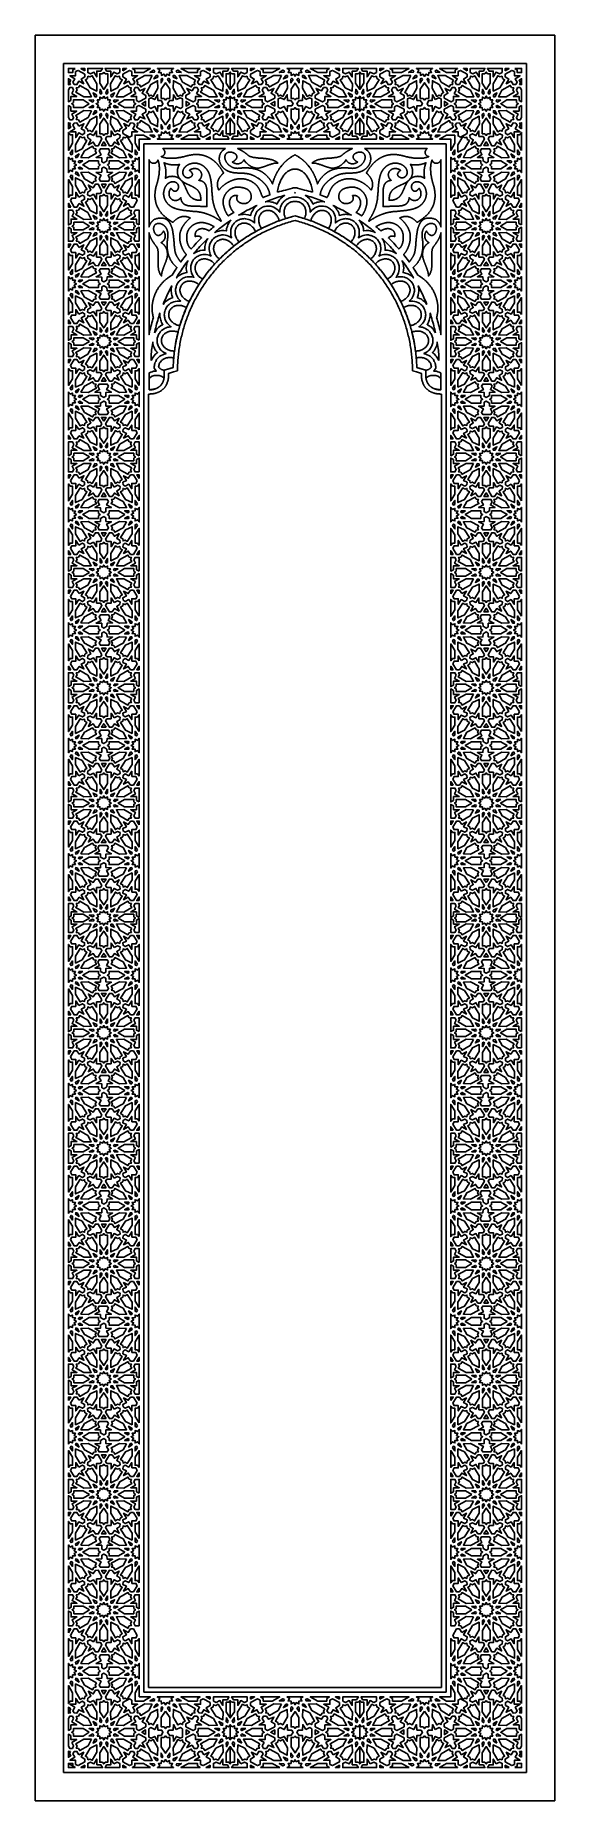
# Model space of a CAD drawing. Extents: x -275 to 275, y -935 to 935.
import ezdxf

# ---------------------------------------------------------------- set-up
doc = ezdxf.new("R2010")
doc.units = 0
doc.layers.add('LAYER_1', color=18, linetype='CONTINUOUS')
doc.layers.add('LAYER_2', color=4, linetype='CONTINUOUS')

msp = doc.modelspace()

# ---------------------------------------------------------------- linework, layer by layer
at = {"layer": 'LAYER_1'}
for points in [[(-275, -935), (275, -935), (275, 935), (-275, 935)], [(-232.9, 900), (-240, 900), (-240, 895.6), (-235.4, 895.6), (-235.4, 898.2), (-232.9, 900)], [(-222.7, 894), (-222.7, 890.9), (-226.4, 888.6), (-223.7, 883.6), (-229, 886.4), (-230.9, 882.8), (-233.8, 882.9), (-235.3, 885.3), (-233.2, 889), (-238.3, 892.2), (-232.3, 892.2), (-232.3, 896.5), (-229.6, 897.8)], [(-222.7, 897.4), (-226.7, 900), (-222.7, 900)], [(-205.5, 897.1), (-209.9, 897.1), (-209.9, 891), (-213, 896), (-216.7, 894.2), (-219.4, 895.6), (-219.4, 900), (-203.8, 900)], [(-185.6, 895.6), (-188.3, 894.2), (-192, 896), (-195.1, 891), (-195.1, 897.1), (-199.5, 897.1), (-201.2, 900), (-185.6, 900)], [(-182.3, 897.4), (-182.3, 900), (-178.3, 900)], [(-172.7, 896.5), (-172.7, 892.2), (-166.7, 892.2), (-171.8, 889), (-169.7, 885.3), (-171.2, 882.9), (-174.1, 882.8), (-176, 886.4), (-181.3, 883.6), (-178.6, 888.6), (-182.3, 890.9), (-182.3, 894), (-175.4, 897.8)], [(-160.6, 895.6), (-169.7, 895.6), (-169.7, 898.2), (-172.2, 900), (-153.1, 900)], [(-148.4, 897.2), (-149, 895.8), (-153.6, 895.7), (-149.9, 898.1)], [(-131.2, 898.4), (-129.7, 895.7), (-132.8, 895.6), (-132.9, 892.6), (-135.6, 894), (-137.2, 891.4), (-138.8, 894), (-141.5, 892.6), (-141.6, 895.6), (-144.6, 895.7), (-143.2, 898.4), (-145.7, 900), (-128.6, 900)], [(-120.3, 895.7), (-125.2, 895.8), (-125.8, 897.2), (-124.2, 898.1)], [(-103.3, 898.2), (-103.3, 895.6), (-112.9, 895.6), (-120.8, 900), (-100.6, 900)], [(-89.9, 894), (-89.9, 890.9), (-93.9, 888.6), (-90.9, 883.6), (-96.6, 886.4), (-98.6, 882.8), (-101.6, 882.9), (-103.2, 885.3), (-101, 889), (-106.5, 892.2), (-100, 892.2), (-100, 896.5), (-97.1, 897.8)], [(-89.9, 897.4), (-94.1, 900), (-89.9, 900)], [(-71.6, 897.1), (-76.4, 897.1), (-76.4, 891), (-79.6, 896), (-83.5, 894.2), (-86.4, 895.6), (-86.4, 900), (-69.9, 900)], [(-50.6, 895.6), (-53.5, 894.2), (-57.4, 896), (-60.6, 891), (-60.6, 897.1), (-65.3, 897.1), (-67.1, 900), (-50.6, 900)], [(-47.1, 897.4), (-47.1, 900), (-42.8, 900)], [(-36.9, 896.5), (-36.9, 892.2), (-30.5, 892.2), (-36, 889), (-33.8, 885.3), (-35.4, 882.9), (-38.4, 882.8), (-40.4, 886.4), (-46.1, 883.6), (-43.1, 888.6), (-47.1, 890.9), (-47.1, 894), (-39.8, 897.8)], [(-24.1, 895.6), (-33.7, 895.6), (-33.7, 898.2), (-36.3, 900), (-16.2, 900)], [(-11.2, 897.2), (-11.8, 895.8), (-16.7, 895.7), (-12.8, 898.1)], [(5.8, 898.4), (7.3, 895.7), (4.2, 895.6), (4.1, 892.6), (1.4, 894), (0, 891.7), (-1.4, 894), (-4.1, 892.6), (-4.2, 895.6), (-7.3, 895.7), (-5.8, 898.4), (-8.4, 900), (8.4, 900)], [(16.7, 895.7), (11.8, 895.8), (11.2, 897.2), (12.8, 898.1)], [(33.7, 898.2), (33.7, 895.6), (24.1, 895.6), (16.2, 900), (36.3, 900)], [(47.1, 894), (47.1, 890.9), (43.1, 888.6), (46.1, 883.6), (40.4, 886.4), (38.4, 882.8), (35.4, 882.9), (33.8, 885.3), (36, 889), (30.5, 892.2), (36.9, 892.2), (36.9, 896.5), (39.8, 897.8)], [(47.1, 897.4), (42.8, 900), (47.1, 900)], [(65.3, 897.1), (60.6, 897.1), (60.6, 891), (57.4, 896), (53.5, 894.2), (50.6, 895.6), (50.6, 900), (67.1, 900)], [(86.4, 895.6), (83.5, 894.2), (79.6, 896), (76.4, 891), (76.4, 897.1), (71.6, 897.1), (69.9, 900), (86.4, 900)], [(89.9, 897.4), (89.9, 900), (94.1, 900)], [(100, 896.5), (100, 892.2), (106.5, 892.2), (101, 889), (103.2, 885.3), (101.6, 882.9), (98.6, 882.8), (96.6, 886.4), (90.9, 883.6), (93.9, 888.6), (89.9, 890.9), (89.9, 894), (97.1, 897.8)], [(112.9, 895.6), (103.3, 895.6), (103.3, 898.2), (100.6, 900), (120.8, 900)], [(125.8, 897.2), (125.2, 895.8), (120.3, 895.7), (124.2, 898.1)], [(143.2, 898.4), (144.6, 895.7), (141.6, 895.6), (141.5, 892.6), (138.8, 894), (137.2, 891.4), (135.6, 894), (132.9, 892.6), (132.8, 895.6), (129.7, 895.7), (131.2, 898.4), (128.6, 900), (145.7, 900)], [(153.6, 895.7), (149, 895.8), (148.4, 897.2), (149.9, 898.1)], [(169.7, 898.2), (169.7, 895.6), (160.6, 895.6), (153.1, 900), (172.2, 900)], [(182.3, 894), (182.3, 890.9), (178.6, 888.6), (181.3, 883.6), (176, 886.4), (174.1, 882.8), (171.2, 882.9), (169.7, 885.3), (171.8, 889), (166.7, 892.2), (172.7, 892.2), (172.7, 896.5), (175.4, 897.8)], [(182.3, 897.4), (178.3, 900), (182.3, 900)], [(199.5, 897.1), (195.1, 897.1), (195.1, 891), (192, 896), (188.3, 894.2), (185.6, 895.6), (185.6, 900), (201.2, 900)], [(219.4, 895.6), (216.7, 894.2), (213, 896), (209.9, 891), (209.9, 897.1), (205.5, 897.1), (203.8, 900), (219.4, 900)], [(222.7, 897.4), (222.7, 900), (226.7, 900)], [(232.3, 896.5), (232.3, 892.2), (238.3, 892.2), (233.2, 889), (235.3, 885.3), (233.8, 882.9), (230.9, 882.8), (229, 886.4), (223.7, 883.6), (226.4, 888.6), (222.7, 890.9), (222.7, 894), (229.6, 897.8)], [(232.9, 900), (240, 900), (240, 895.6), (235.4, 895.6), (235.4, 898.2), (232.9, 900)], [(-237.3, 887.4), (-238.7, 885.1), (-237.9, 882.9), (-240, 882.6), (-240, 889)], [(-234.4, 877), (-236.3, 873.5), (-231.2, 870.2), (-237.3, 870.2), (-237.3, 866), (-239.7, 864.4), (-240, 864.6), (-240, 877.3), (-238.6, 879.6), (-235.7, 879.7)], [(-219.2, 876.9), (-215.6, 870), (-223.5, 869.8), (-232.2, 874.9), (-230.8, 877.2), (-231.6, 879.4), (-229.3, 879.7), (-227.9, 882)], [(-209.7, 883.6), (-209.9, 875.9), (-216.9, 879.5), (-222, 888), (-219.6, 889.4), (-219.3, 891.7), (-217.1, 890.9), (-214.7, 892.2)], [(-202.5, 896), (-201, 894.2), (-198.3, 894.2), (-198.3, 884.3), (-202.5, 877.7), (-206.7, 884.3), (-206.7, 894.2), (-204, 894.2), (-202.5, 896)], [(-187.9, 890.9), (-185.7, 891.7), (-185.4, 889.4), (-183, 888), (-188.1, 879.5), (-195.1, 875.9), (-195.3, 883.6), (-190.3, 892.2)], [(-175.7, 879.7), (-173.4, 879.4), (-174.2, 877.2), (-172.8, 874.9), (-181.5, 869.8), (-189.4, 870), (-185.8, 876.9), (-177.1, 882)], [(-166.5, 879.6), (-164.4, 876.3), (-159, 878.7), (-161.9, 873.7), (-158.1, 871.3), (-158, 868.5), (-165.3, 864.4), (-167.7, 866), (-167.7, 870.2), (-173.8, 870.2), (-168.7, 873.5), (-170.6, 877), (-169.3, 879.7)], [(-151.2, 892.4), (-154.8, 885.5), (-163.4, 880.3), (-164.8, 882.6), (-167.1, 882.9), (-166.3, 885.1), (-167.7, 887.4), (-159.1, 892.5)], [(-145.2, 879), (-150.1, 870.3), (-152.5, 871.6), (-154.7, 870.7), (-155.1, 873), (-157.4, 874.3), (-152.5, 883), (-145.6, 886.8)], [(-145.3, 892.3), (-145.4, 890.8), (-149.4, 888.8), (-146.9, 892.4)], [(-139.8, 888.1), (-141.9, 884.6), (-141.9, 888.7), (-140.8, 889.5)], [(-132.7, 878.1), (-132.7, 868.2), (-135.6, 868.2), (-137.2, 866.4), (-138.7, 868.2), (-141.6, 868.2), (-141.6, 878.1), (-137.2, 884.7), (-137.2, 884.7), (-137.2, 884.7)], [(-132.6, 888.7), (-132.6, 884.6), (-134.9, 888.1), (-133.8, 889.5)], [(-124.8, 888.8), (-129, 890.8), (-129.1, 892.3), (-127.3, 892.4)], [(-121.4, 883), (-116.2, 874.3), (-118.7, 873), (-119.1, 870.7), (-121.4, 871.6), (-124, 870.3), (-129.1, 879), (-128.7, 886.8)], [(-105.3, 887.4), (-106.8, 885.1), (-106, 882.9), (-108.4, 882.6), (-109.9, 880.3), (-119, 885.5), (-122.8, 892.4), (-114.4, 892.5)], [(-102.2, 877), (-104.3, 873.5), (-98.9, 870.2), (-105.3, 870.2), (-105.3, 866), (-107.9, 864.4), (-115.6, 868.5), (-115.5, 871.3), (-111.5, 873.7), (-114.6, 878.7), (-108.9, 876.3), (-106.7, 879.6), (-103.7, 879.7)], [(-86.2, 876.9), (-82.4, 870), (-90.8, 869.8), (-99.9, 874.9), (-98.4, 877.2), (-99.3, 879.4), (-96.8, 879.7), (-95.4, 882)], [(-76.1, 883.6), (-76.3, 875.9), (-83.7, 879.5), (-89.1, 888), (-86.6, 889.4), (-86.3, 891.7), (-83.9, 890.9), (-81.4, 892.2)], [(-68.5, 877.7), (-72.9, 884.3), (-72.9, 894.2), (-70, 894.2), (-68.5, 896)], [(-67, 894.2), (-64.1, 894.2), (-64.1, 884.3), (-68.5, 877.7), (-68.5, 896)], [(-53, 890.9), (-50.7, 891.7), (-50.4, 889.4), (-47.9, 888), (-53.3, 879.5), (-60.7, 875.9), (-60.9, 883.6), (-55.5, 892.2)], [(-40.1, 879.7), (-37.7, 879.4), (-38.6, 877.2), (-37.1, 874.9), (-46.2, 869.8), (-54.6, 870), (-50.8, 876.9), (-41.6, 882)], [(-30.3, 879.6), (-28.1, 876.3), (-22.4, 878.7), (-25.4, 873.7), (-21.5, 871.3), (-21.4, 868.5), (-29.1, 864.4), (-31.7, 866), (-31.7, 870.2), (-38.1, 870.2), (-32.7, 873.5), (-34.8, 877), (-33.3, 879.7)], [(-14.2, 892.4), (-17.9, 885.5), (-27.1, 880.3), (-28.6, 882.6), (-31, 882.9), (-30.2, 885.1), (-31.7, 887.4), (-22.5, 892.5)], [(-7.8, 879), (-13, 870.3), (-15.5, 871.6), (-17.8, 870.7), (-18.2, 873), (-20.8, 874.3), (-15.6, 883), (-8.3, 886.8)], [(-7.9, 892.3), (-8, 890.8), (-12.2, 888.8), (-9.6, 892.4)], [(-2.1, 888.1), (-4.3, 884.6), (-4.3, 888.7), (-3.2, 889.5)], [(4.2, 878.1), (4.2, 868.2), (1.3, 868.2), (0, 866.6), (-1.3, 868.2), (-4.2, 868.2), (-4.2, 878.1), (0, 884.4)], [(4.3, 888.7), (4.3, 884.6), (2.1, 888.1), (3.2, 889.5)], [(15.6, 883), (20.8, 874.3), (18.2, 873), (17.8, 870.7), (15.5, 871.6), (13, 870.3), (7.8, 879), (8.3, 886.8)], [(12.2, 888.8), (8, 890.8), (7.9, 892.3), (9.6, 892.4)], [(31.7, 887.4), (30.2, 885.1), (31, 882.9), (28.6, 882.6), (27.1, 880.3), (17.9, 885.5), (14.2, 892.4), (22.5, 892.5)], [(34.8, 877), (32.7, 873.5), (38.1, 870.2), (31.7, 870.2), (31.7, 866), (29.1, 864.4), (21.4, 868.5), (21.5, 871.3), (25.4, 873.7), (22.4, 878.7), (28.1, 876.3), (30.3, 879.6), (33.3, 879.7)], [(50.8, 876.9), (54.6, 870), (46.2, 869.8), (37.1, 874.9), (38.6, 877.2), (37.7, 879.4), (40.1, 879.7), (41.6, 882)], [(60.9, 883.6), (60.7, 875.9), (53.3, 879.5), (47.9, 888), (50.4, 889.4), (50.7, 891.7), (53, 890.9), (55.5, 892.2)], [(68.5, 877.7), (64.1, 884.3), (64.1, 894.2), (67, 894.2), (68.5, 896)], [(70, 894.2), (72.9, 894.2), (72.9, 884.3), (68.5, 877.7), (68.5, 896)], [(83.9, 890.9), (86.3, 891.7), (86.6, 889.4), (89.1, 888), (83.7, 879.5), (76.3, 875.9), (76.1, 883.6), (81.4, 892.2)], [(96.8, 879.7), (99.3, 879.4), (98.4, 877.2), (99.9, 874.9), (90.8, 869.8), (82.4, 870), (86.2, 876.9), (95.4, 882)], [(106.7, 879.6), (108.9, 876.3), (114.6, 878.7), (111.5, 873.7), (115.5, 871.3), (115.6, 868.5), (107.9, 864.4), (105.3, 866), (105.3, 870.2), (98.9, 870.2), (104.3, 873.5), (102.2, 877), (103.7, 879.7)], [(122.8, 892.4), (119, 885.5), (109.9, 880.3), (108.4, 882.6), (106, 882.9), (106.8, 885.1), (105.3, 887.4), (114.4, 892.5)], [(129.1, 879), (124, 870.3), (121.4, 871.6), (119.1, 870.7), (118.7, 873), (116.2, 874.3), (121.4, 883), (128.7, 886.8)], [(129.1, 892.3), (129, 890.8), (124.8, 888.8), (127.3, 892.4)], [(134.9, 888.1), (132.6, 884.6), (132.6, 888.7), (133.8, 889.5)], [(141.6, 878.1), (141.6, 868.2), (138.7, 868.2), (137.2, 866.4), (135.6, 868.2), (132.7, 868.2), (132.7, 878.1), (137.2, 884.7), (137.2, 884.7), (137.2, 884.7)], [(141.9, 888.7), (141.9, 884.6), (139.8, 888.1), (140.8, 889.5)], [(152.5, 883), (157.4, 874.3), (155.1, 873), (154.7, 870.7), (152.5, 871.6), (150.1, 870.3), (145.2, 879), (145.6, 886.8)], [(149.4, 888.8), (145.4, 890.8), (145.3, 892.3), (146.9, 892.4)], [(167.7, 887.4), (166.3, 885.1), (167.1, 882.9), (164.8, 882.6), (163.4, 880.3), (154.8, 885.5), (151.2, 892.4), (159.1, 892.5)], [(170.6, 877), (168.7, 873.5), (173.8, 870.2), (167.7, 870.2), (167.7, 866), (165.3, 864.4), (158, 868.5), (158.1, 871.3), (161.9, 873.7), (159, 878.7), (164.4, 876.3), (166.5, 879.6), (169.3, 879.7)], [(185.8, 876.9), (189.4, 870), (181.5, 869.8), (172.8, 874.9), (174.2, 877.2), (173.4, 879.4), (175.7, 879.7), (177.1, 882)], [(195.3, 883.6), (195.1, 875.9), (188.1, 879.5), (183, 888), (185.4, 889.4), (185.7, 891.7), (187.9, 890.9), (190.3, 892.2)], [(204, 894.2), (206.7, 894.2), (206.7, 884.3), (202.5, 877.7), (198.3, 884.3), (198.3, 894.2), (201, 894.2), (202.5, 896), (202.5, 896)], [(217.1, 890.9), (219.3, 891.7), (219.6, 889.4), (222, 888), (216.9, 879.5), (209.9, 875.9), (209.7, 883.6), (214.7, 892.2)], [(229.3, 879.7), (231.6, 879.4), (230.8, 877.2), (232.2, 874.9), (223.5, 869.8), (215.6, 870), (219.2, 876.9), (227.9, 882)], [(238.6, 879.6), (240, 877.3), (240, 864.6), (239.7, 864.4), (237.3, 866), (237.3, 870.2), (231.2, 870.2), (236.3, 873.5), (234.4, 877), (235.7, 879.7)], [(240, 882.6), (237.9, 882.9), (238.7, 885.1), (237.3, 887.4), (240, 889)], [(-237.3, 859.1), (-237.3, 854.8), (-231.2, 854.8), (-236.3, 851.5), (-234.4, 848.1), (-235.7, 845.4), (-238.6, 845.5), (-240, 847.8), (-240, 860.4), (-239.7, 860.6)], [(-217.8, 862.5), (-224.5, 858.4), (-234.5, 858.4), (-234.5, 861.1), (-236.4, 862.5), (-234.5, 864), (-234.5, 866.7), (-224.5, 866.7)], [(-212.9, 865.1), (-214.1, 864.3), (-218.1, 866.4), (-213.6, 866.5)], [(-212.9, 860), (-213.6, 858.6), (-218.1, 858.7), (-214.1, 860.8)], [(-210.1, 871.8), (-210.2, 870), (-211.8, 869.9), (-213.9, 873.9)], [(-202.5, 870.6), (-201, 868.1), (-198.4, 869.5), (-198.3, 866.6), (-195.5, 866.5), (-196.8, 864), (-194.4, 862.5), (-196.8, 861), (-195.5, 858.5), (-198.3, 858.4), (-198.4, 855.6), (-201, 856.9), (-202.5, 854.5), (-202.5, 854.5), (-204, 856.9), (-206.6, 855.6), (-206.7, 858.4), (-209.5, 858.5), (-208.2, 861), (-210.6, 862.5), (-208.2, 864), (-209.5, 866.5), (-206.7, 866.6), (-206.6, 869.5), (-204, 868.1), (-202.5, 870.6)], [(-204.5, 874.4), (-205.3, 872.8), (-206.7, 873.8), (-206.4, 877.8)], [(-198.3, 873.8), (-199.7, 872.8), (-200.5, 874.4), (-198.6, 877.8)], [(-193.2, 869.9), (-194.8, 870), (-194.9, 871.8), (-191.1, 873.9)], [(-186.9, 866.4), (-190.9, 864.3), (-192.1, 865.1), (-191.4, 866.5)], [(-186.9, 858.7), (-191.4, 858.6), (-192.1, 860), (-190.9, 860.8)], [(-170.5, 864), (-168.6, 862.5), (-170.5, 861.1), (-170.5, 858.4), (-180.5, 858.4), (-187.2, 862.5), (-180.5, 866.7), (-170.5, 866.7)], [(-158, 856.6), (-158.1, 853.7), (-161.9, 851.4), (-159, 846.4), (-164.4, 848.8), (-166.5, 845.5), (-169.3, 845.4), (-170.6, 848.1), (-168.7, 851.5), (-173.8, 854.8), (-167.7, 854.8), (-167.7, 859.1), (-165.3, 860.6)], [(-158.2, 860.1), (-162.1, 862.5), (-158.2, 865)], [(-145.4, 866), (-141.9, 866), (-139.8, 862.6), (-141.1, 860.3), (-145.3, 860.3), (-145.5, 854.4), (-148.5, 859.6), (-152.5, 857.5), (-154.7, 859), (-154.7, 867.6), (-152.2, 868.9), (-148.6, 867), (-145.6, 872)], [(-125.6, 867), (-121.7, 868.9), (-119.1, 867.6), (-119.1, 859), (-121.4, 857.5), (-125.7, 859.6), (-128.8, 854.4), (-129.1, 860.3), (-133.5, 860.3), (-134.9, 862.6), (-132.6, 866), (-129, 866), (-128.8, 872)], [(-105.3, 859.1), (-105.3, 854.8), (-98.9, 854.8), (-104.3, 851.5), (-102.2, 848.1), (-103.7, 845.4), (-106.7, 845.5), (-108.9, 848.8), (-114.6, 846.4), (-111.5, 851.4), (-115.5, 853.7), (-115.6, 856.6), (-107.9, 860.6)], [(-111.3, 862.5), (-115.4, 860.1), (-115.4, 865)], [(-84.7, 862.5), (-91.8, 858.4), (-102.4, 858.4), (-102.4, 861.1), (-104.3, 862.5), (-102.4, 864), (-102.4, 866.7), (-91.8, 866.7)], [(-79.5, 865.1), (-80.8, 864.3), (-85, 866.4), (-80.3, 866.5)], [(-79.5, 860), (-80.3, 858.6), (-85, 858.7), (-80.8, 860.8)], [(-76.5, 871.8), (-76.6, 870), (-78.3, 869.9), (-80.6, 873.9)], [(-68.5, 854.5), (-70.1, 856.9), (-72.8, 855.6), (-72.9, 858.4), (-75.9, 858.5), (-74.5, 861), (-77.1, 862.5), (-74.5, 864), (-75.9, 866.5), (-72.9, 866.6), (-72.8, 869.5), (-70.1, 868.1), (-68.5, 870.5)], [(-70.6, 874.4), (-71.4, 872.8), (-72.9, 873.8), (-72.6, 877.8)], [(-66.9, 868.1), (-64.2, 869.5), (-64.1, 866.6), (-61, 866.5), (-62.5, 864), (-59.9, 862.5), (-62.5, 861), (-61, 858.5), (-64.1, 858.4), (-64.2, 855.6), (-66.9, 856.9), (-68.5, 854.5), (-68.5, 870.5)], [(-64.1, 873.8), (-65.6, 872.8), (-66.4, 874.4), (-64.4, 877.8)], [(-58.7, 869.9), (-60.4, 870), (-60.5, 871.8), (-56.4, 873.9)], [(-51.9, 866.4), (-56.2, 864.3), (-57.4, 865.1), (-56.7, 866.5)], [(-51.9, 858.7), (-56.7, 858.6), (-57.4, 860), (-56.2, 860.8)], [(-34.6, 864), (-32.6, 862.5), (-34.6, 861.1), (-34.6, 858.4), (-45.2, 858.4), (-52.3, 862.5), (-45.2, 866.7), (-34.6, 866.7)], [(-21.4, 856.6), (-21.5, 853.7), (-25.4, 851.4), (-22.4, 846.4), (-28.1, 848.8), (-30.3, 845.5), (-33.3, 845.4), (-34.8, 848.1), (-32.7, 851.5), (-38.1, 854.8), (-31.7, 854.8), (-31.7, 859.1), (-29.1, 860.6)], [(-21.5, 860.1), (-25.7, 862.5), (-21.5, 865)], [(-8, 866), (-4.3, 866), (-2.1, 862.6), (-3.4, 860.3), (-7.9, 860.3), (-8.2, 854.4), (-11.3, 859.6), (-15.6, 857.5), (-17.9, 859), (-17.9, 867.6), (-15.3, 868.9), (-11.4, 867), (-8.2, 872)], [(11.4, 867), (15.3, 868.9), (17.9, 867.6), (17.9, 859), (15.6, 857.5), (11.3, 859.6), (8.2, 854.4), (7.9, 860.3), (3.4, 860.3), (2.1, 862.6), (4.3, 866), (8, 866), (8.2, 872)], [(31.7, 859.1), (31.7, 854.8), (38.1, 854.8), (32.7, 851.5), (34.8, 848.1), (33.3, 845.4), (30.3, 845.5), (28.1, 848.8), (22.4, 846.4), (25.4, 851.4), (21.5, 853.7), (21.4, 856.6), (29.1, 860.6)], [(25.7, 862.5), (21.5, 860.1), (21.5, 865)], [(52.3, 862.5), (45.2, 858.4), (34.6, 858.4), (34.6, 861.1), (32.6, 862.5), (34.6, 864), (34.6, 866.7), (45.2, 866.7)], [(57.4, 865.1), (56.2, 864.3), (51.9, 866.4), (56.7, 866.5)], [(57.4, 860), (56.7, 858.6), (51.9, 858.7), (56.2, 860.8)], [(60.5, 871.8), (60.4, 870), (58.7, 869.9), (56.4, 873.9)], [(68.5, 854.5), (66.9, 856.9), (64.2, 855.6), (64.1, 858.4), (61, 858.5), (62.5, 861), (59.9, 862.5), (62.5, 864), (61, 866.5), (64.1, 866.6), (64.2, 869.5), (66.9, 868.1), (68.5, 870.5)], [(66.4, 874.4), (65.6, 872.8), (64.1, 873.8), (64.4, 877.8)], [(70.1, 868.1), (72.8, 869.5), (72.9, 866.6), (75.9, 866.5), (74.5, 864), (77.1, 862.5), (74.5, 861), (75.9, 858.5), (72.9, 858.4), (72.8, 855.6), (70.1, 856.9), (68.5, 854.5), (68.5, 870.5)], [(72.9, 873.8), (71.4, 872.8), (70.6, 874.4), (72.6, 877.8)], [(78.3, 869.9), (76.6, 870), (76.5, 871.8), (80.6, 873.9)], [(85, 866.4), (80.8, 864.3), (79.5, 865.1), (80.3, 866.5)], [(85, 858.7), (80.3, 858.6), (79.5, 860), (80.8, 860.8)], [(102.4, 864), (104.3, 862.5), (102.4, 861.1), (102.4, 858.4), (91.8, 858.4), (84.7, 862.5), (91.8, 866.7), (102.4, 866.7)], [(115.6, 856.6), (115.5, 853.7), (111.5, 851.4), (114.6, 846.4), (108.9, 848.8), (106.7, 845.5), (103.7, 845.4), (102.2, 848.1), (104.3, 851.5), (98.9, 854.8), (105.3, 854.8), (105.3, 859.1), (107.9, 860.6)], [(115.4, 860.1), (111.3, 862.5), (115.4, 865)], [(129, 866), (132.6, 866), (134.9, 862.6), (133.5, 860.3), (129.1, 860.3), (128.8, 854.4), (125.7, 859.6), (121.4, 857.5), (119.1, 859), (119.1, 867.6), (121.7, 868.9), (125.6, 867), (128.8, 872)], [(148.6, 867), (152.2, 868.9), (154.7, 867.6), (154.7, 859), (152.5, 857.5), (148.5, 859.6), (145.5, 854.4), (145.3, 860.3), (141.1, 860.3), (139.8, 862.6), (141.9, 866), (145.4, 866), (145.6, 872)], [(167.7, 859.1), (167.7, 854.8), (173.8, 854.8), (168.7, 851.5), (170.6, 848.1), (169.3, 845.4), (166.5, 845.5), (164.4, 848.8), (159, 846.4), (161.9, 851.4), (158.1, 853.7), (158, 856.6), (165.3, 860.6)], [(162.1, 862.5), (158.2, 860.1), (158.2, 865)], [(187.2, 862.5), (180.5, 858.4), (170.5, 858.4), (170.5, 861.1), (168.6, 862.5), (170.5, 864), (170.5, 866.7), (180.5, 866.7)], [(192.1, 865.1), (190.9, 864.3), (186.9, 866.4), (191.4, 866.5)], [(192.1, 860), (191.4, 858.6), (186.9, 858.7), (190.9, 860.8)], [(194.9, 871.8), (194.8, 870), (193.2, 869.9), (191.1, 873.9)], [(204, 868.1), (206.6, 869.5), (206.7, 866.6), (209.5, 866.5), (208.2, 864), (210.6, 862.5), (208.2, 861), (209.5, 858.5), (206.7, 858.4), (206.6, 855.6), (204, 856.9), (202.5, 854.5), (202.5, 854.5), (201, 856.9), (198.4, 855.6), (198.3, 858.4), (195.5, 858.5), (196.8, 861), (194.4, 862.5), (196.8, 864), (195.5, 866.5), (198.3, 866.6), (198.4, 869.5), (201, 868.1), (202.5, 870.6), (202.5, 870.6)], [(200.5, 874.4), (199.7, 872.8), (198.3, 873.8), (198.6, 877.8)], [(206.7, 873.8), (205.3, 872.8), (204.5, 874.4), (206.4, 877.8)], [(211.8, 869.9), (210.2, 870), (210.1, 871.8), (213.9, 873.9)], [(218.1, 866.4), (214.1, 864.3), (212.9, 865.1), (213.6, 866.5)], [(218.1, 858.7), (213.6, 858.6), (212.9, 860), (214.1, 860.8)], [(234.5, 864), (236.4, 862.5), (234.5, 861.1), (234.5, 858.4), (224.5, 858.4), (217.8, 862.5), (224.5, 866.7), (234.5, 866.7)], [(240, 860.4), (240, 847.8), (238.6, 845.5), (235.7, 845.4), (234.4, 848.1), (236.3, 851.5), (231.2, 854.8), (237.3, 854.8), (237.3, 859.1), (239.7, 860.6)], [(-237.9, 842.1), (-238.7, 840), (-237.3, 837.7), (-240, 836), (-240, 842.4)], [(-229, 838.6), (-223.6, 841.4), (-226.4, 836), (-222.8, 834.1), (-222.9, 831.3), (-225.2, 829.7), (-228.9, 831.8), (-232.1, 826.7), (-232.1, 832.7), (-232.3, 832.7), (-232.3, 832.9), (-238.3, 832.9), (-233.2, 836.1), (-235.3, 839.8), (-233.8, 842.1), (-230.9, 842.2)], [(-215.6, 855.1), (-219.2, 848.1), (-227.9, 843), (-229.3, 845.4), (-231.6, 845.7), (-230.8, 847.8), (-232.2, 850.1), (-223.5, 855.2)], [(-209.7, 841.4), (-214.7, 832.8), (-217.1, 834.2), (-219.3, 833.3), (-219.6, 835.6), (-222, 837), (-216.9, 845.6), (-209.9, 849.2)], [(-210.2, 855), (-210.1, 853.2), (-213.9, 851.2), (-211.8, 855.1)], [(-204.5, 850.7), (-206.4, 847.2), (-206.7, 851.2), (-205.3, 852.2)], [(-198.3, 840.8), (-198.3, 830.8), (-201, 830.8), (-202.5, 829), (-202.5, 829), (-204, 830.8), (-206.7, 830.8), (-206.7, 840.8), (-202.5, 847.4)], [(-198.3, 851.2), (-198.6, 847.2), (-200.5, 850.7), (-199.7, 852.2)], [(-188.1, 845.6), (-183, 837), (-185.4, 835.6), (-185.7, 833.3), (-187.9, 834.2), (-190.3, 832.8), (-195.3, 841.4), (-195.1, 849.2)], [(-191.1, 851.2), (-194.9, 853.2), (-194.8, 855), (-193.2, 855.1)], [(-172.8, 850.1), (-174.2, 847.8), (-173.4, 845.7), (-175.7, 845.4), (-177.1, 843), (-185.8, 848.1), (-189.4, 855.1), (-181.5, 855.2)], [(-171.2, 842.1), (-169.7, 839.8), (-171.8, 836.1), (-166.7, 832.9), (-172.7, 832.9), (-172.7, 828.5), (-175.4, 827.2), (-182.3, 831.1), (-182.3, 834.2), (-178.6, 836.5), (-181.3, 841.5), (-176, 838.6), (-174.1, 842.2)], [(-154.8, 839.6), (-151.2, 832.6), (-159.1, 832.5), (-167.7, 837.7), (-166.3, 840), (-167.1, 842.1), (-164.8, 842.4), (-163.4, 844.7)], [(-145.2, 846.1), (-145.6, 838.3), (-152.5, 842), (-157.4, 850.7), (-155.1, 852), (-154.7, 854.3), (-152.5, 853.4), (-150.1, 854.7)], [(-135.6, 856.9), (-132.7, 856.9), (-132.7, 846.9), (-137.2, 840.3), (-137.2, 840.3), (-137.2, 840.3), (-141.6, 846.9), (-141.6, 856.9), (-138.7, 856.9), (-137.2, 858.7)], [(-121.4, 853.4), (-119.1, 854.3), (-118.7, 852), (-116.2, 850.7), (-121.4, 842), (-128.7, 838.3), (-129.1, 846.1), (-124, 854.7)], [(-108.4, 842.4), (-106, 842.1), (-106.8, 840), (-105.3, 837.7), (-114.4, 832.5), (-122.8, 832.6), (-119, 839.6), (-109.9, 844.7)], [(-96.6, 838.6), (-90.9, 841.5), (-93.9, 836.5), (-89.9, 834.2), (-89.9, 831.1), (-97.1, 827.2), (-100, 828.5), (-100, 832.9), (-106.5, 832.9), (-101, 836.1), (-103.2, 839.8), (-101.6, 842.1), (-98.6, 842.2)], [(-82.4, 855.1), (-86.2, 848.1), (-95.4, 843), (-96.8, 845.4), (-99.3, 845.7), (-98.4, 847.8), (-99.9, 850.1), (-90.8, 855.2)], [(-76.1, 841.4), (-81.4, 832.8), (-83.9, 834.2), (-86.3, 833.3), (-86.6, 835.6), (-89.1, 837), (-83.7, 845.6), (-76.3, 849.2)], [(-76.6, 855), (-76.5, 853.2), (-80.6, 851.2), (-78.3, 855.1)], [(-70.6, 850.7), (-72.6, 847.2), (-72.9, 851.2), (-71.4, 852.2)], [(-68.5, 829), (-70, 830.8), (-72.9, 830.8), (-72.9, 840.8), (-68.5, 847.4)], [(-64.1, 840.8), (-64.1, 830.8), (-67, 830.8), (-68.5, 829), (-68.5, 847.4)], [(-64.1, 851.2), (-64.4, 847.2), (-66.4, 850.7), (-65.6, 852.2)], [(-53.3, 845.6), (-47.9, 837), (-50.4, 835.6), (-50.7, 833.3), (-53, 834.2), (-55.5, 832.8), (-60.9, 841.4), (-60.7, 849.2)], [(-56.4, 851.2), (-60.5, 853.2), (-60.4, 855), (-58.7, 855.1)], [(-37.1, 850.1), (-38.6, 847.8), (-37.7, 845.7), (-40.1, 845.4), (-41.6, 843), (-50.8, 848.1), (-54.6, 855.1), (-46.2, 855.2)], [(-35.4, 842.1), (-33.8, 839.8), (-36, 836.1), (-30.5, 832.9), (-36.9, 832.9), (-36.9, 828.5), (-39.8, 827.2), (-47.1, 831.1), (-47.1, 834.2), (-43.1, 836.5), (-46.1, 841.5), (-40.4, 838.6), (-38.4, 842.2)], [(-17.9, 839.6), (-14.2, 832.6), (-22.5, 832.5), (-31.7, 837.7), (-30.2, 840), (-31, 842.1), (-28.6, 842.4), (-27.1, 844.7)], [(-7.8, 846.1), (-8.3, 838.3), (-15.6, 842), (-20.8, 850.7), (-18.2, 852), (-17.8, 854.3), (-15.5, 853.4), (-13, 854.7)], [(1.3, 856.9), (4.2, 856.9), (4.2, 846.9), (0, 840.6), (-4.2, 846.9), (-4.2, 856.9), (-1.3, 856.9), (0, 858.4)], [(15.5, 853.4), (17.8, 854.3), (18.2, 852), (20.8, 850.7), (15.6, 842), (8.3, 838.3), (7.8, 846.1), (13, 854.7)], [(28.6, 842.4), (31, 842.1), (30.2, 840), (31.7, 837.7), (22.5, 832.5), (14.2, 832.6), (17.9, 839.6), (27.1, 844.7)], [(40.4, 838.6), (46.1, 841.5), (43.1, 836.5), (47.1, 834.2), (47.1, 831.1), (39.8, 827.2), (36.9, 828.5), (36.9, 832.9), (30.5, 832.9), (36, 836.1), (33.8, 839.8), (35.4, 842.1), (38.4, 842.2)], [(54.6, 855.1), (50.8, 848.1), (41.6, 843), (40.1, 845.4), (37.7, 845.7), (38.6, 847.8), (37.1, 850.1), (46.2, 855.2)], [(60.9, 841.4), (55.5, 832.8), (53, 834.2), (50.7, 833.3), (50.4, 835.6), (47.9, 837), (53.3, 845.6), (60.7, 849.2)], [(60.4, 855), (60.5, 853.2), (56.4, 851.2), (58.7, 855.1)], [(66.4, 850.7), (64.4, 847.2), (64.1, 851.2), (65.6, 852.2)], [(68.5, 829), (67, 830.8), (64.1, 830.8), (64.1, 840.8), (68.5, 847.4)], [(72.9, 840.8), (72.9, 830.8), (70, 830.8), (68.5, 829), (68.5, 847.4)], [(72.9, 851.2), (72.6, 847.2), (70.6, 850.7), (71.4, 852.2)], [(83.7, 845.6), (89.1, 837), (86.6, 835.6), (86.3, 833.3), (83.9, 834.2), (81.4, 832.8), (76.1, 841.4), (76.3, 849.2)], [(80.6, 851.2), (76.5, 853.2), (76.6, 855), (78.3, 855.1)], [(99.9, 850.1), (98.4, 847.8), (99.3, 845.7), (96.8, 845.4), (95.4, 843), (86.2, 848.1), (82.4, 855.1), (90.8, 855.2)], [(101.6, 842.1), (103.2, 839.8), (101, 836.1), (106.5, 832.9), (100, 832.9), (100, 828.5), (97.1, 827.2), (89.9, 831.1), (89.9, 834.2), (93.9, 836.5), (90.9, 841.5), (96.6, 838.6), (98.6, 842.2)], [(119, 839.6), (122.8, 832.6), (114.4, 832.5), (105.3, 837.7), (106.8, 840), (106, 842.1), (108.4, 842.4), (109.9, 844.7)], [(129.1, 846.1), (128.7, 838.3), (121.4, 842), (116.2, 850.7), (118.7, 852), (119.1, 854.3), (121.4, 853.4), (124, 854.7)], [(138.7, 856.9), (141.6, 856.9), (141.6, 846.9), (137.2, 840.3), (137.2, 840.3), (137.2, 840.3), (132.7, 846.9), (132.7, 856.9), (135.6, 856.9), (137.2, 858.7)], [(152.5, 853.4), (154.7, 854.3), (155.1, 852), (157.4, 850.7), (152.5, 842), (145.6, 838.3), (145.2, 846.1), (150.1, 854.7)], [(164.8, 842.4), (167.1, 842.1), (166.3, 840), (167.7, 837.7), (159.1, 832.5), (151.2, 832.6), (154.8, 839.6), (163.4, 844.7)], [(176, 838.6), (181.3, 841.5), (178.6, 836.5), (182.3, 834.2), (182.3, 831.1), (175.4, 827.2), (172.7, 828.5), (172.7, 832.9), (166.7, 832.9), (171.8, 836.1), (169.7, 839.8), (171.2, 842.1), (174.1, 842.2)], [(189.4, 855.1), (185.8, 848.1), (177.1, 843), (175.7, 845.4), (173.4, 845.7), (174.2, 847.8), (172.8, 850.1), (181.5, 855.2)], [(195.3, 841.4), (190.3, 832.8), (187.9, 834.2), (185.7, 833.3), (185.4, 835.6), (183, 837), (188.1, 845.6), (195.1, 849.2)], [(194.8, 855), (194.9, 853.2), (191.1, 851.2), (193.2, 855.1)], [(200.5, 850.7), (198.6, 847.2), (198.3, 851.2), (199.7, 852.2)], [(206.7, 840.8), (206.7, 830.8), (204, 830.8), (202.5, 829), (202.5, 829), (201, 830.8), (198.3, 830.8), (198.3, 840.8), (202.5, 847.4)], [(206.7, 851.2), (206.4, 847.2), (204.5, 850.7), (205.3, 852.2)], [(216.9, 845.6), (222, 837), (219.6, 835.6), (219.3, 833.3), (217.1, 834.2), (214.7, 832.8), (209.7, 841.4), (209.9, 849.2)], [(213.9, 851.2), (210.1, 853.2), (210.2, 855), (211.8, 855.1)], [(232.2, 850.1), (230.8, 847.8), (231.6, 845.7), (229.3, 845.4), (227.9, 843), (219.2, 848.1), (215.6, 855.1), (223.5, 855.2)], [(233.8, 842.1), (235.3, 839.8), (233.2, 836.1), (238.3, 832.9), (232.3, 832.9), (232.3, 832.7), (232.1, 832.7), (232.1, 826.7), (228.9, 831.8), (225.2, 829.7), (222.9, 831.3), (222.8, 834.1), (226.4, 836), (223.6, 841.4), (229, 838.6), (230.9, 842.2)], [(240, 836), (237.3, 837.7), (238.7, 840), (237.9, 842.1), (240, 842.4)], [(-238.1, 829.7), (-235.6, 829.7), (-235.6, 820.6), (-240, 813.1), (-240, 832.2)], [(-225.1, 826.3), (-222.9, 827.1), (-222.6, 824.8), (-220.3, 823.4), (-225.4, 814.8), (-232.4, 811.3), (-232.5, 819.1), (-227.4, 827.7)], [(-210.2, 827.8), (-205.9, 827.8), (-204.4, 825.4), (-208.4, 818.1), (-211.3, 818.1), (-213.7, 821.9), (-218.7, 819), (-216.3, 824.4), (-219.5, 826.5), (-219.7, 829.3), (-217, 830.7), (-213.5, 828.8), (-210.2, 833.8)], [(-191.5, 828.8), (-188, 830.7), (-185.3, 829.3), (-185.5, 826.5), (-188.7, 824.4), (-186.3, 819), (-191.3, 821.9), (-193.7, 818.1), (-196.6, 818.1), (-200.6, 825.4), (-199.1, 827.8), (-194.8, 827.8), (-194.8, 833.8)], [(-172.5, 819.1), (-172.6, 811.3), (-179.6, 814.8), (-184.7, 823.4), (-182.4, 824.8), (-182.1, 827.1), (-179.9, 826.3), (-177.6, 827.7)], [(-153.1, 825), (-165, 825), (-165, 813.1), (-169.4, 820.6), (-169.4, 829.4), (-160.6, 829.4)], [(-149, 829.2), (-148.4, 827.8), (-149.9, 827), (-153.6, 829.3)], [(-145.4, 834.3), (-145.3, 832.8), (-146.9, 832.6), (-149.4, 836.3)], [(-135.6, 831.1), (-132.9, 832.5), (-132.8, 829.4), (-129.7, 829.3), (-131.2, 826.6), (-128.6, 825), (-137.2, 825), (-137.2, 825), (-137.2, 825), (-145.8, 825), (-143.2, 826.6), (-144.6, 829.3), (-141.6, 829.4), (-141.5, 832.5), (-138.8, 831.1), (-137.2, 833.6)], [(-139.8, 837), (-140.8, 835.5), (-141.9, 836.3), (-141.9, 840.5)], [(-132.6, 836.3), (-133.8, 835.5), (-134.9, 837), (-132.6, 840.5)], [(-127.3, 832.6), (-129.1, 832.8), (-129, 834.3), (-124.8, 836.3)], [(-124.2, 827), (-125.8, 827.8), (-125.2, 829.2), (-120.3, 829.3)], [(-103.3, 826.9), (-100.6, 825), (-120.8, 825), (-112.9, 829.4), (-103.3, 829.4)], [(-89.9, 825), (-94.2, 825), (-89.9, 827.6)], [(-76.4, 828), (-71.6, 828), (-69.9, 825), (-86.4, 825), (-86.4, 829.4), (-83.5, 830.9), (-79.6, 829), (-76.4, 834)], [(-57.4, 829), (-53.5, 830.9), (-50.6, 829.4), (-50.6, 825), (-67.1, 825), (-65.3, 828), (-60.6, 828), (-60.6, 834)], [(-42.8, 825), (-47.1, 825), (-47.1, 827.6)], [(-16.2, 825), (-36.4, 825), (-33.7, 826.9), (-33.7, 829.4), (-24.1, 829.4)], [(-11.8, 829.2), (-11.2, 827.8), (-12.8, 827), (-16.7, 829.3)], [(-8, 834.3), (-7.9, 832.8), (-9.6, 832.6), (-12.2, 836.3)], [(1.4, 831.1), (4.1, 832.5), (4.2, 829.4), (7.3, 829.3), (5.8, 826.6), (8.4, 825), (-8.4, 825), (-5.8, 826.6), (-7.3, 829.3), (-4.2, 829.4), (-4.1, 832.5), (-1.4, 831.1), (0, 833.3)], [(-2.1, 837), (-3.2, 835.5), (-4.3, 836.3), (-4.3, 840.5)], [(4.3, 836.3), (3.2, 835.5), (2.1, 837), (4.3, 840.5)], [(9.6, 832.6), (7.9, 832.8), (8, 834.3), (12.2, 836.3)], [(12.8, 827), (11.2, 827.8), (11.8, 829.2), (16.7, 829.3)], [(33.7, 826.9), (36.4, 825), (16.2, 825), (24.1, 829.4), (33.7, 829.4)], [(47.1, 825), (42.8, 825), (47.1, 827.6)], [(60.6, 828), (65.3, 828), (67.1, 825), (50.6, 825), (50.6, 829.4), (53.5, 830.9), (57.4, 829), (60.6, 834)], [(79.6, 829), (83.5, 830.9), (86.4, 829.4), (86.4, 825), (69.9, 825), (71.6, 828), (76.4, 828), (76.4, 834)], [(94.2, 825), (89.9, 825), (89.9, 827.6)], [(120.8, 825), (100.6, 825), (103.3, 826.9), (103.3, 829.4), (112.9, 829.4)], [(125.2, 829.2), (125.8, 827.8), (124.2, 827), (120.3, 829.3)], [(129, 834.3), (129.1, 832.8), (127.3, 832.6), (124.8, 836.3)], [(138.8, 831.1), (141.5, 832.5), (141.6, 829.4), (144.6, 829.3), (143.2, 826.6), (145.8, 825), (137.2, 825), (137.2, 825), (137.2, 825), (128.6, 825), (131.2, 826.6), (129.7, 829.3), (132.8, 829.4), (132.9, 832.5), (135.6, 831.1), (137.2, 833.6)], [(134.9, 837), (133.8, 835.5), (132.6, 836.3), (132.6, 840.5)], [(141.9, 836.3), (140.8, 835.5), (139.8, 837), (141.9, 840.5)], [(146.9, 832.6), (145.3, 832.8), (145.4, 834.3), (149.4, 836.3)], [(149.9, 827), (148.4, 827.8), (149, 829.2), (153.6, 829.3)], [(169.4, 829.4), (169.4, 820.6), (165, 813.1), (165, 825), (153.1, 825), (160.6, 829.4)], [(179.9, 826.3), (182.1, 827.1), (182.4, 824.8), (184.7, 823.4), (179.6, 814.8), (172.6, 811.3), (172.5, 819.1), (177.6, 827.7)], [(194.8, 827.8), (199.1, 827.8), (200.6, 825.4), (196.6, 818.1), (193.7, 818.1), (191.3, 821.9), (186.3, 819), (188.7, 824.4), (185.5, 826.5), (185.3, 829.3), (188, 830.7), (191.5, 828.8), (194.8, 833.8)], [(213.5, 828.8), (217, 830.7), (219.7, 829.3), (219.5, 826.5), (216.3, 824.4), (218.7, 819), (213.7, 821.9), (211.3, 818.1), (208.4, 818.1), (204.4, 825.4), (205.9, 827.8), (210.2, 827.8), (210.2, 833.8)], [(232.5, 819.1), (232.4, 811.3), (225.4, 814.8), (220.3, 823.4), (222.6, 824.8), (222.9, 827.1), (225.1, 826.3), (227.4, 827.7)], [(240, 813.1), (235.6, 820.6), (235.6, 829.7), (238.1, 829.7), (240, 832.2)], [(-238.4, 803.4), (-235.7, 804.7), (-235.6, 801.8), (-232.5, 801.7), (-234, 799.2), (-231.4, 797.7), (-234, 796.2), (-232.5, 793.6), (-235.6, 793.5), (-235.7, 790.7), (-238.4, 792), (-240, 789.6), (-240, 797.7), (-240, 797.7), (-240, 797.7), (-240, 797.7), (-240, 805.8)], [(-235.8, 809), (-237.2, 808.4), (-238.1, 810), (-235.7, 813.6)], [(-230.7, 805.4), (-232.2, 805.3), (-232.4, 807), (-228.7, 809.4)], [(-213, 815.1), (-210.7, 814.7), (-211.6, 812.5), (-210.3, 810.2), (-219, 805.3), (-226.7, 805.7), (-223, 812.6), (-214.3, 817.5)], [(-196.1, 812.3), (-198, 808.6), (-193.1, 805.6), (-199, 805.4), (-199.1, 802), (-202.4, 799.8), (-204.7, 801.1), (-204.7, 805.3), (-210.6, 805.6), (-205.4, 808.5), (-207.5, 812.6), (-206.1, 814.8), (-197.5, 814.8)], [(-200, 818.2), (-204.9, 818.2), (-202.5, 822.1)], [(-182, 812.6), (-178.3, 805.7), (-186, 805.3), (-194.7, 810.2), (-193.4, 812.5), (-194.3, 814.7), (-192, 815.1), (-190.7, 817.5)], [(-172.6, 807), (-172.8, 805.3), (-174.3, 805.4), (-176.3, 809.4)], [(-165, 797.7), (-165, 797.7), (-165, 797.7), (-165, 789.6), (-166.6, 792), (-169.3, 790.7), (-169.4, 793.5), (-172.5, 793.6), (-171, 796.2), (-173.6, 797.7), (-171, 799.2), (-172.5, 801.7), (-169.4, 801.8), (-169.3, 804.7), (-166.6, 803.4), (-165, 805.8)], [(-166.9, 810), (-167.8, 808.4), (-169.2, 809), (-169.3, 813.6)], [(166.6, 803.4), (169.3, 804.7), (169.4, 801.8), (172.5, 801.7), (171, 799.2), (173.6, 797.7), (171, 796.2), (172.5, 793.6), (169.4, 793.5), (169.3, 790.7), (166.6, 792), (165, 789.6), (165, 797.7), (165, 797.7), (165, 797.7), (165, 805.8)], [(169.2, 809), (167.8, 808.4), (166.9, 810), (169.3, 813.6)], [(174.3, 805.4), (172.8, 805.3), (172.6, 807), (176.3, 809.4)], [(192, 815.1), (194.3, 814.7), (193.4, 812.5), (194.7, 810.2), (186, 805.3), (178.3, 805.7), (182, 812.6), (190.7, 817.5)], [(207.5, 812.6), (205.4, 808.5), (210.6, 805.6), (204.7, 805.3), (204.7, 801.1), (202.4, 799.8), (199.1, 802), (199, 805.4), (193.1, 805.6), (198, 808.6), (196.1, 812.3), (197.5, 814.8), (206.1, 814.8)], [(204.9, 818.2), (200, 818.2), (202.5, 822.1)], [(223, 812.6), (226.7, 805.7), (219, 805.3), (210.3, 810.2), (211.6, 812.5), (210.7, 814.7), (213, 815.1), (214.3, 817.5)], [(232.4, 807), (232.2, 805.3), (230.7, 805.4), (228.7, 809.4)], [(240, 797.7), (240, 797.7), (240, 797.7), (240, 797.7), (240, 789.6), (238.4, 792), (235.7, 790.7), (235.6, 793.5), (232.5, 793.6), (234, 796.2), (231.4, 797.7), (234, 799.2), (232.5, 801.7), (235.6, 801.8), (235.7, 804.7), (238.4, 803.4), (240, 805.8)], [(238.1, 810), (237.2, 808.4), (235.8, 809), (235.7, 813.6)], [(-235.8, 786.4), (-235.7, 781.7), (-238.1, 785.4), (-237.2, 787)], [(-230.7, 789.9), (-228.7, 786), (-232.4, 788.4), (-232.2, 790.1)], [(-224.6, 802), (-228, 799.8), (-229.5, 800.8), (-228.7, 802)], [(-224.6, 793.4), (-228.7, 793.4), (-229.5, 794.5), (-228, 795.5)], [(-210.3, 785.2), (-211.6, 782.8), (-210.7, 780.7), (-213, 780.3), (-214.3, 777.9), (-223, 782.8), (-226.7, 789.7), (-219, 790.1)], [(-208.2, 799.1), (-206.3, 797.7), (-208.2, 796.2), (-208.2, 793.5), (-218.1, 793.5), (-224.7, 797.7), (-224.7, 797.7), (-224.7, 797.7), (-218.1, 801.9), (-208.2, 801.9)], [(-199.1, 793.4), (-199, 789.9), (-193.1, 789.8), (-198, 786.7), (-196.1, 783.1), (-197.5, 780.6), (-206.1, 780.6), (-207.5, 782.8), (-205.4, 786.8), (-210.6, 789.8), (-204.7, 790.1), (-204.7, 794.2), (-202.4, 795.5)], [(-180.3, 797.7), (-180.3, 797.7), (-180.3, 797.7), (-186.9, 793.5), (-196.8, 793.5), (-196.8, 796.2), (-198.7, 797.7), (-196.8, 799.1), (-196.8, 801.9), (-186.9, 801.9)], [(-178.3, 789.7), (-182, 782.8), (-190.7, 777.9), (-192, 780.3), (-194.3, 780.7), (-193.4, 782.8), (-194.7, 785.2), (-186, 790.1)], [(-175.5, 800.8), (-177, 799.8), (-180.4, 802), (-176.3, 802)], [(-175.5, 794.5), (-176.3, 793.4), (-180.4, 793.4), (-177, 795.5)], [(-172.6, 788.4), (-176.3, 786), (-174.3, 789.9), (-172.8, 790.1)], [(-166.9, 785.4), (-169.3, 781.7), (-169.2, 786.4), (-167.8, 787)], [(-154.6, 803.2), (-154.6, 803.2), (-154.6, 803.2), (-154.6, 803.2), (-154.6, 803.1), (-154.6, 803.1), (-154.6, 803.1), (-154.6, 803.1), (-154.6, 803.1), (-154.6, 803), (-154.6, 803), (-154.6, 803), (-154.6, 802.9), (-154.6, 802.9), (-154.6, 802.8), (-154.6, 802.8), (-154.6, 802.7), (-154.6, 802.7), (-154.6, 802.6), (-154.6, 802.6), (-154.6, 802.5), (-154.6, 802.5), (-154.6, 802.4), (-154.6, 802.3), (-154.6, 802.3), (-154.6, 802.2), (-154.6, 802.1), (-154.6, 802), (-154.6, 802), (-154.6, 801.9), (-154.6, 801.8), (-154.6, 801.7), (-154.6, 801.6), (-154.6, 801.5), (-154.6, 801.4), (-154.6, 801.3), (-154.6, 801.2), (-154.6, 801.1), (-154.6, 801), (-154.6, 800.9), (-154.6, 800.8), (-154.6, 800.7), (-154.6, 800.4), (-154.6, 800.2), (-154.6, 799.9), (-154.6, 799.7), (-154.6, 799.4), (-154.6, 799.1), (-154.6, 798.8), (-154.6, 798.5), (-154.6, 798.2), (-154.6, 797.9), (-154.6, 797.6), (-154.6, 797.3), (-154.6, 796.9), (-154.6, 796.6), (-154.6, 796.2), (-154.6, 795.9), (-154.6, 795.5), (-154.6, 795.1), (-154.6, 794.7), (-154.6, 794.4), (-154.6, 794), (-154.6, 793.6), (-154.6, 793.1), (-154.6, 792.7), (-154.6, 792.3), (-154.6, 791.9), (-154.6, 791.4), (-154.6, 791), (-154.6, 790.6), (-154.6, 790.1), (-154.6, 789.6), (-154.6, 789.2), (-154.6, 788.7), (-154.6, 788.2), (-154.6, 787.8), (-154.6, 787.3), (-154.6, 786.8), (-154.6, 786.3), (-154.6, 785.8), (-154.6, 785.3), (-154.6, 784.8), (-154.6, 784.3), (-154.6, 783.8), (-154.6, 783.2), (-154.6, 782.7), (-154.6, 782.2), (-154.6, 781.7), (-154.6, 781.1), (-154.6, 780.6), (-154.6, 780.1), (-154.6, 779.5), (-154.6, 779), (-154.6, 778.4), (-154.6, 777.9), (-154.6, 777.3), (-154.6, 776.2), (-154.6, 775.1), (-154.6, 774), (-154.6, 772.8), (-154.6, 771.7), (-154.6, 770.6), (-154.6, 768.3), (-154.6, 766), (-154.6, 764.8), (-154.6, 763.9), (-154.6, 763.6), (-154.6, 762.6), (-154.6, 761.4), (-154.6, 760.3), (-154.6, 759.2), (-154.6, 758.1), (-154.6, 757), (-154.6, 756.4), (-154.6, 755.9), (-154.6, 755.3), (-154.6, 754.8), (-154.6, 754.3), (-154.6, 753.7), (-154.6, 753.2), (-154.6, 752.7), (-154.6, 752.3), (-154.6, 752.1), (-154.6, 751.6), (-154.6, 751.1), (-154.6, 750.6), (-154.6, 750.1), (-154.6, 749.6), (-154.6, 749.1), (-154.6, 748.6), (-154.6, 748.1), (-154.6, 747.6), (-154.6, 747.3), (-154.6, 747.1), (-154.6, 746.7), (-154.6, 746.2), (-154.6, 745.7), (-154.6, 745.3), (-154.6, 744.8), (-154.6, 744.4), (-154.6, 743.9), (-154.6, 743.5), (-154.6, 743.2), (-154.6, 743), (-154.6, 742.6), (-154.6, 742.3), (-154.6, 741.8), (-154.6, 741.4), (-154.6, 741.1), (-154.6, 740.9), (-154.6, 740.6), (-154.6, 740.4), (-154.6, 740.1), (-154.6, 739.8), (-154.6, 739.5), (-154.6, 739.1), (-154.6, 738.8), (-154.6, 738.4), (-154.6, 738.1), (-154.6, 737.7), (-154.6, 737.4), (-154.6, 737.1), (-154.6, 736.8), (-154.6, 736.5), (-154.6, 736.4), (-154.6, 736.1), (-154.6, 735.9), (-154.6, 735.7), (-154.6, 735.5), (-154.6, 735.3), (-154.6, 735.1), (-154.6, 735), (-154.6, 734.8), (-154.6, 734.7), (-154.6, 734.5), (-154.6, 734.5), (-154.6, 734.4), (-154.6, 734.3), (-154.6, 734.2), (-154.6, 734.1), (-154.6, 734), (-154.6, 733.9), (-154.6, 733.8), (-154.6, 733.7), (-154.6, 733.6), (-154.6, 733.5), (-154.6, 733.4), (-154.6, 733.4), (-154.6, 733.3), (-154.6, 733.2), (-154.6, 733.2), (-154.6, 733.1), (-154.6, 733), (-154.6, 733), (-154.6, 732.9), (-154.6, 732.8), (-154.6, 732.8), (-154.6, 732.7), (-154.6, 732.7), (-154.6, 732.6), (-154.6, 732.6), (-154.6, 732.6), (-154.6, 732.5), (-154.6, 732.5), (-154.6, 732.5), (-154.6, 732.4), (-154.6, 732.4), (-154.6, 732.4), (-154.6, 732.3), (-154.6, 732.3), (-154.6, 732.3), (-154.6, 732.3), (-154.6, 732.2), (-154.6, 732.2), (-154.6, 732.2), (-154.6, 732.2), (-154.6, 732.2), (-154.6, 732.2), (-154.6, 732.1), (-154.6, 732.1), (-154.6, 732.1), (-154.6, 732.1), (-154.6, 732.1), (-154.6, 732.1), (-154.6, 732.1), (-154.6, 732.1), (-154.6, 732.1), (-154.6, 732.1), (-154.5, 732.1), (-154.5, 732.1), (-154.5, 732.2), (-154.5, 732.4), (-154.4, 732.6), (-154.4, 732.8), (-154.3, 733), (-154.2, 733.2), (-154.2, 733.4), (-154.1, 733.6), (-154, 733.8), (-154, 734), (-153.9, 734.1), (-153.8, 734.3), (-153.7, 734.5), (-153.6, 734.7), (-153.5, 734.9), (-153.4, 735.1), (-153.3, 735.3), (-153.2, 735.4), (-153.1, 735.6), (-153, 735.8), (-152.9, 736), (-152.8, 736.1), (-152.7, 736.3), (-152.5, 736.5), (-152.4, 736.7), (-152.3, 736.8), (-152.2, 737), (-152, 737.2), (-151.9, 737.3), (-151.7, 737.5), (-151.6, 737.7), (-151.4, 737.8), (-151.3, 738), (-151.1, 738.1), (-151, 738.3), (-150.8, 738.5), (-150.7, 738.6), (-150.5, 738.8), (-150.3, 738.9), (-150.2, 739.1), (-150, 739.2), (-149.8, 739.4), (-149.6, 739.5), (-149.4, 739.6), (-149.2, 739.8), (-149, 739.9), (-148.9, 740.1), (-148.8, 740.1), (-148.8, 740.1), (-148.8, 740.1), (-148.8, 740.1), (-148.8, 740.1), (-148.8, 740.1), (-148.6, 740.2), (-148.4, 740.2), (-148.2, 740.3), (-148, 740.4), (-147.8, 740.4), (-147.4, 740.5), (-147, 740.7), (-146.6, 740.8), (-146.2, 740.9), (-145.9, 740.9), (-145.5, 741), (-145.2, 741.1), (-144.8, 741.2), (-144.5, 741.2), (-144.1, 741.3), (-143.8, 741.3), (-143.4, 741.4), (-143.1, 741.4), (-142.8, 741.4), (-142.5, 741.4), (-142.2, 741.4), (-141.8, 741.4), (-141.5, 741.4), (-141.2, 741.4), (-140.9, 741.4), (-140.7, 741.4), (-140.4, 741.4), (-140.1, 741.3), (-139.8, 741.3), (-139.5, 741.2), (-139.3, 741.2), (-139, 741.1), (-138.8, 741.1), (-138.5, 741), (-138.3, 740.9), (-138, 740.8), (-137.8, 740.8), (-137.5, 740.7), (-137.3, 740.6), (-137.1, 740.5), (-136.9, 740.4), (-136.6, 740.2), (-136.4, 740.1), (-136.2, 740), (-136, 739.9), (-135.8, 739.7), (-135.6, 739.6), (-135.4, 739.4), (-135.2, 739.3), (-135, 739.1), (-134.8, 739), (-134.6, 738.8), (-134.5, 738.6), (-134.3, 738.5), (-134.1, 738.3), (-134, 738.1), (-133.8, 737.9), (-133.6, 737.7), (-133.5, 737.5), (-133.3, 737.3), (-133.2, 737.1), (-133, 736.9), (-132.9, 736.7), (-132.7, 736.5), (-132.6, 736.3), (-132.5, 736.1), (-132.3, 735.9), (-132.2, 735.6), (-132.1, 735.4), (-131.9, 735.2), (-131.8, 734.9), (-131.7, 734.7), (-131.6, 734.4), (-131.5, 734.2), (-131.4, 733.9), (-131.3, 733.7), (-131.2, 733.4), (-131.1, 733.2), (-131, 732.9), (-130.9, 732.6), (-130.8, 732.4), (-130.7, 732.1), (-130.6, 731.8), (-130.5, 731.5), (-130.4, 731.3), (-130.3, 731), (-130.2, 730.7), (-130.2, 730.4), (-130.1, 730.1), (-130, 729.8), (-129.9, 729.6), (-129.9, 729.3), (-129.8, 729), (-129.7, 728.7), (-129.7, 728.4), (-129.6, 728.1), (-129.5, 727.5), (-129.4, 726.9), (-129.3, 726.2), (-129.2, 725.6), (-129.1, 725), (-129, 724.4), (-128.9, 723.7), (-128.8, 723.1), (-128.7, 722.5), (-128.6, 721.8), (-128.6, 721.2), (-128.5, 720.6), (-128.4, 719.9), (-128.4, 719.3), (-128.3, 718.7), (-128.3, 718), (-128.2, 717.4), (-128.2, 716.8), (-128.1, 716.1), (-128.1, 715.5), (-128, 714.9), (-128, 714.3), (-127.9, 713.7), (-127.9, 713.1), (-127.8, 712.5), (-127.8, 711.9), (-127.7, 711.3), (-127.6, 710.7), (-127.6, 710.2), (-127.6, 709.9), (-127.5, 709.6), (-127.5, 709.4), (-127.5, 709.1), (-127.4, 708.8), (-127.4, 708.6), (-127.4, 708.3), (-127.3, 708), (-127.3, 707.8), (-127.3, 707.5), (-127.2, 707.3), (-127.2, 707), (-127.1, 706.8), (-127.1, 706.6), (-127.1, 706.3), (-127, 706.1), (-127, 705.9), (-126.9, 705.6), (-126.9, 705.4), (-126.8, 705.2), (-126.8, 705), (-126.7, 704.8), (-126.7, 704.5), (-126.6, 704.3), (-126.5, 704.1), (-126.5, 703.9), (-126.4, 703.8), (-126.4, 703.6), (-126.3, 703.4), (-126.2, 703.2), (-126.2, 703), (-126.1, 702.9), (-126, 702.7), (-125.9, 702.5), (-125.8, 702.2), (-125.6, 701.9), (-125.5, 701.6), (-125.3, 701.3), (-125.1, 701), (-125, 700.7), (-124.8, 700.4), (-124.6, 700.1), (-124.5, 699.8), (-124.3, 699.5), (-124.1, 699.2), (-123.9, 698.9), (-123.7, 698.6), (-123.5, 698.3), (-123.3, 698), (-123.1, 697.7), (-122.9, 697.4), (-122.7, 697.1), (-122.5, 696.8), (-122.3, 696.6), (-122.1, 696.3), (-121.9, 696), (-121.7, 695.7), (-121.5, 695.5), (-121.2, 695.2), (-121, 694.9), (-120.9, 694.9), (-120.1, 696.1), (-118.9, 697.7), (-117.6, 699.3), (-116.4, 700.9), (-115.2, 702.5), (-115, 702.6), (-115.1, 702.7), (-115.4, 703.1), (-115.7, 703.4), (-116, 703.8), (-116.1, 704), (-116.3, 704.2), (-116.4, 704.4), (-116.6, 704.6), (-116.7, 704.8), (-116.9, 705), (-117, 705.2), (-117.1, 705.4), (-117.3, 705.6), (-117.4, 705.8), (-117.6, 706), (-117.7, 706.2), (-117.8, 706.4), (-118, 706.6), (-118.1, 706.9), (-118.2, 707.1), (-118.3, 707.3), (-118.5, 707.5), (-118.6, 707.8), (-118.7, 708), (-118.8, 708.2), (-119, 708.5), (-119.1, 708.7), (-119.2, 709), (-119.3, 709.2), (-119.5, 709.4), (-119.5, 709.6), (-119.5, 709.6), (-119.5, 709.6), (-119.5, 709.6), (-119.5, 709.6), (-119.6, 709.7), (-119.6, 709.8), (-119.8, 710.3), (-120, 710.7), (-120.2, 711.2), (-120.3, 711.7), (-120.5, 712.1), (-120.6, 712.6), (-120.8, 713), (-120.9, 713.5), (-121, 713.9), (-121.2, 714.3), (-121.3, 714.8), (-121.4, 715.2), (-121.5, 715.6), (-121.6, 716.1), (-121.7, 716.5), (-121.7, 716.9), (-121.8, 717.3), (-121.9, 717.7), (-121.9, 718.1), (-122, 718.5), (-122, 718.9), (-122, 719.3), (-122.1, 719.7), (-122.1, 720.1), (-122.1, 720.5), (-122.1, 720.9), (-122.1, 721.3), (-122.1, 721.7), (-122.1, 722.1), (-122.1, 722.4), (-122, 722.8), (-122, 723.2), (-122, 723.6), (-121.9, 723.9), (-121.9, 724.3), (-121.8, 724.6), (-121.8, 725), (-121.7, 725.3), (-121.6, 725.7), (-121.5, 726), (-121.5, 726.4), (-121.4, 726.7), (-121.3, 727.1), (-121.2, 727.4), (-121.1, 727.8), (-121, 728.1), (-120.8, 728.4), (-120.7, 728.8), (-120.6, 729.1), (-120.5, 729.4), (-120.3, 729.7), (-120.2, 730.1), (-120, 730.4), (-119.9, 730.7), (-119.7, 731), (-119.6, 731.3), (-119.4, 731.6), (-119.2, 731.9), (-119.1, 732.2), (-118.9, 732.5), (-118.7, 732.8), (-118.5, 733.1), (-118.3, 733.4), (-118.1, 733.7), (-117.9, 734), (-117.7, 734.3), (-117.5, 734.6), (-117.3, 734.9), (-117.1, 735.2), (-116.8, 735.5), (-116.6, 735.8), (-116.4, 736), (-116.2, 736.3), (-115.9, 736.6), (-115.7, 736.9), (-115.4, 737.2), (-115.2, 737.4), (-114.9, 737.7), (-114.7, 738), (-114.4, 738.2), (-114.2, 738.5), (-113.9, 738.8), (-113.7, 739), (-113.4, 739.3), (-113.1, 739.6), (-112.8, 739.8), (-112.6, 740.1), (-112.3, 740.4), (-112, 740.6), (-111.7, 740.9), (-111.4, 741.1), (-111.1, 741.4), (-111, 741.5), (-111, 741.5), (-111, 741.5), (-111, 741.5), (-111, 741.5), (-111, 741.5), (-111, 741.6), (-111, 741.6), (-111.3, 741.7), (-111.5, 741.8), (-111.7, 741.9), (-111.9, 742), (-112.1, 742), (-112.3, 742.1), (-112.5, 742.2), (-112.7, 742.3), (-112.9, 742.3), (-113.1, 742.4), (-113.4, 742.5), (-113.6, 742.5), (-113.8, 742.6), (-114, 742.7), (-114.2, 742.7), (-114.4, 742.8), (-114.6, 742.8), (-114.8, 742.8), (-115, 742.9), (-115.2, 742.9), (-115.4, 743), (-115.6, 743), (-115.8, 743), (-116, 743), (-116.2, 743.1), (-116.4, 743.1), (-116.6, 743.1), (-116.8, 743.1), (-117, 743.1), (-117.2, 743.1), (-117.5, 743.1), (-117.7, 743.1), (-117.9, 743.1), (-118.1, 743.1), (-118.3, 743.1), (-118.5, 743.1), (-118.7, 743), (-118.9, 743), (-119.1, 743), (-119.3, 743), (-119.5, 742.9), (-119.7, 742.9), (-119.8, 742.9), (-120, 742.8), (-120.2, 742.8), (-120.4, 742.7), (-120.6, 742.7), (-120.8, 742.6), (-121, 742.6), (-121.2, 742.5), (-121.4, 742.4), (-121.6, 742.4), (-121.8, 742.3), (-122, 742.2), (-122.2, 742.1), (-122.4, 742.1), (-122.6, 742), (-122.8, 741.9), (-123, 741.8), (-123.2, 741.7), (-123.4, 741.6), (-123.6, 741.5), (-123.7, 741.4), (-123.9, 741.3), (-124.1, 741.2), (-124.3, 741.1), (-124.5, 740.9), (-124.7, 740.8), (-124.9, 740.7), (-125.1, 740.6), (-125.3, 740.5), (-125.5, 740.3), (-125.6, 740.2), (-125.8, 740), (-126, 739.9), (-126.2, 739.8), (-126.4, 739.6), (-126.6, 739.5), (-126.8, 739.3), (-127, 739.1), (-127.1, 739), (-127.3, 738.8), (-127.5, 738.6), (-127.7, 738.5), (-127.9, 738.3), (-128.1, 738.1), (-128.2, 737.9), (-128.4, 737.8), (-128.6, 737.6), (-128.8, 737.4), (-129, 737.2), (-129.2, 737), (-129.2, 736.9), (-129.3, 736.9), (-129.3, 736.8), (-129.3, 736.8), (-129.3, 736.8), (-129.3, 736.8), (-129.3, 736.8), (-129.4, 736.9), (-130, 737.2), (-130.5, 737.6), (-131, 737.9), (-131.5, 738.2), (-132, 738.5), (-132.5, 738.9), (-133, 739.2), (-133.5, 739.5), (-134, 739.9), (-134.4, 740.2), (-134.9, 740.5), (-135.4, 740.9), (-135.8, 741.2), (-136.2, 741.6), (-136.7, 742), (-137.1, 742.3), (-137.5, 742.7), (-137.9, 743), (-138.3, 743.4), (-138.7, 743.8), (-139.1, 744.1), (-139.5, 744.5), (-139.8, 744.9), (-140.2, 745.3), (-140.5, 745.7), (-140.9, 746), (-141.2, 746.4), (-141.6, 746.8), (-141.9, 747.2), (-142.2, 747.6), (-142.5, 748), (-142.8, 748.4), (-143.1, 748.8), (-143.4, 749.2), (-143.7, 749.7), (-143.9, 750.1), (-144.2, 750.5), (-144.5, 750.9), (-144.7, 751.3), (-144.9, 751.8), (-145.2, 752.2), (-145.4, 752.6), (-145.6, 753.1), (-145.8, 753.5), (-146, 754), (-146.2, 754.4), (-146.4, 754.8), (-146.5, 755.3), (-146.7, 755.8), (-146.9, 756.2), (-147, 756.7), (-147.2, 757.1), (-147.3, 757.6), (-147.4, 758.1), (-147.5, 758.5), (-147.6, 759), (-147.8, 759.5), (-147.8, 760), (-147.9, 760.5), (-148, 761), (-148.1, 761.4), (-148.1, 761.9), (-148.2, 762.4), (-148.2, 762.9), (-148.3, 763.4), (-148.3, 763.9), (-148.3, 764.5), (-148.3, 765), (-148.3, 765.5), (-148.3, 766), (-148.3, 766.5), (-148.3, 767.1), (-148.2, 767.6), (-148.2, 768.1), (-148.2, 768.7), (-148.1, 769.2), (-148, 769.7), (-148, 770.3), (-147.9, 770.8), (-147.8, 771.4), (-147.7, 771.9), (-147.6, 772.5), (-147.5, 773.1), (-147.3, 773.6), (-147.2, 774.2), (-147.1, 774.8), (-146.9, 775.3), (-146.7, 775.9), (-146.6, 776.5), (-146.4, 777.1), (-146.2, 777.7), (-146, 778.2), (-145.9, 778.5), (-145.9, 778.7), (-145.9, 778.7), (-145.9, 778.7), (-145.9, 778.7), (-145.9, 778.7), (-145.8, 778.8), (-145.7, 779.4), (-145.5, 780), (-145.4, 780.6), (-145.2, 781.2), (-145.1, 781.8), (-145, 782.4), (-144.8, 782.9), (-144.7, 783.5), (-144.6, 784.1), (-144.5, 784.7), (-144.4, 785.3), (-144.3, 785.8), (-144.2, 786.4), (-144.1, 786.9), (-144, 787.5), (-144, 788.1), (-143.9, 788.6), (-143.8, 789.2), (-143.8, 789.7), (-143.7, 790.2), (-143.7, 790.8), (-143.7, 791.3), (-143.6, 791.8), (-143.6, 792.4), (-143.6, 792.9), (-143.6, 793.4), (-143.6, 793.9), (-143.6, 794.4), (-143.6, 794.9), (-143.6, 795.4), (-143.7, 795.9), (-143.7, 796.4), (-143.8, 796.9), (-143.8, 797.4), (-143.9, 797.9), (-143.9, 798.4), (-144, 798.8), (-144.1, 799.3), (-144.2, 799.8), (-144.3, 800.2), (-144.4, 800.4), (-144.4, 800.7), (-144.5, 800.9), (-144.5, 801.1), (-144.6, 801.3), (-144.7, 801.6), (-144.7, 801.8), (-144.8, 802), (-144.9, 802.2), (-144.9, 802.4), (-145, 802.6), (-145.1, 802.9), (-145.1, 803), (-145.2, 803), (-145.2, 803), (-145.2, 803), (-145.2, 803), (-145.2, 803), (-145.2, 802.9), (-145.3, 802.7), (-145.3, 802.6), (-145.4, 802.4), (-145.4, 802.3), (-145.5, 802.1), (-145.6, 802), (-145.6, 801.8), (-145.7, 801.7), (-145.8, 801.6), (-145.9, 801.4), (-145.9, 801.3), (-146, 801.2), (-146.1, 801.1), (-146.2, 801), (-146.3, 800.9), (-146.4, 800.8), (-146.5, 800.7), (-146.6, 800.6), (-146.7, 800.5), (-146.8, 800.4), (-146.9, 800.3), (-147, 800.2), (-147.1, 800.2), (-147.2, 800.1), (-147.3, 800), (-147.4, 799.9), (-147.5, 799.9), (-147.6, 799.8), (-147.8, 799.8), (-147.9, 799.7), (-148, 799.7), (-148.1, 799.6), (-148.2, 799.6), (-148.3, 799.5), (-148.5, 799.5), (-148.6, 799.5), (-148.7, 799.5), (-148.8, 799.4), (-149, 799.4), (-149.1, 799.4), (-149.2, 799.4), (-149.3, 799.4), (-149.5, 799.4), (-149.6, 799.4), (-149.7, 799.4), (-149.8, 799.4), (-150, 799.4), (-150.1, 799.4), (-150.2, 799.4), (-150.4, 799.4), (-150.5, 799.5), (-150.6, 799.5), (-150.7, 799.5), (-150.9, 799.5), (-151, 799.6), (-151.1, 799.6), (-151.2, 799.7), (-151.3, 799.7), (-151.5, 799.8), (-151.6, 799.8), (-151.7, 799.9), (-151.8, 799.9), (-151.9, 800), (-152.1, 800), (-152.2, 800.1), (-152.3, 800.2), (-152.4, 800.3), (-152.5, 800.3), (-152.6, 800.4), (-152.7, 800.5), (-152.8, 800.6), (-152.9, 800.7), (-153, 800.8), (-153.1, 800.9), (-153.2, 801), (-153.3, 801.1), (-153.4, 801.2), (-153.5, 801.3), (-153.6, 801.4), (-153.7, 801.5), (-153.8, 801.7), (-153.9, 801.8), (-154, 801.9), (-154, 802), (-154.1, 802.2), (-154.2, 802.3), (-154.2, 802.4), (-154.3, 802.6), (-154.4, 802.7), (-154.4, 802.9), (-154.5, 803), (-154.6, 803.2)], [(-106.4, 799.6), (-106.6, 799.6), (-106.8, 799.6), (-107, 799.6), (-107.2, 799.5), (-107.4, 799.5), (-107.6, 799.5), (-107.8, 799.5), (-108, 799.5), (-108.2, 799.4), (-108.4, 799.4), (-108.6, 799.4), (-108.7, 799.4), (-108.9, 799.3), (-109.1, 799.3), (-109.3, 799.3), (-109.5, 799.2), (-109.7, 799.2), (-109.9, 799.1), (-110.1, 799.1), (-110.3, 799), (-110.5, 799), (-110.7, 798.9), (-110.9, 798.9), (-111.1, 798.8), (-111.3, 798.7), (-111.5, 798.7), (-111.7, 798.6), (-111.9, 798.5), (-112, 798.4), (-112.2, 798.4), (-112.4, 798.3), (-112.6, 798.2), (-112.8, 798.1), (-113, 798), (-113.2, 797.9), (-113.4, 797.8), (-113.6, 797.7), (-113.8, 797.6), (-114, 797.5), (-114.1, 797.4), (-114.3, 797.3), (-114.5, 797.2), (-114.6, 797.1), (-114.8, 796.9), (-115, 796.8), (-115.1, 796.7), (-115.3, 796.6), (-115.4, 796.5), (-115.6, 796.3), (-115.7, 796.2), (-115.9, 796.1), (-116, 796), (-116.1, 795.8), (-116.2, 795.7), (-116.4, 795.6), (-116.5, 795.4), (-116.6, 795.3), (-116.7, 795.2), (-116.8, 795), (-117, 794.9), (-117.1, 794.7), (-117.2, 794.6), (-117.3, 794.5), (-117.4, 794.3), (-117.5, 794.2), (-117.6, 794), (-117.6, 793.9), (-117.7, 793.8), (-117.8, 793.6), (-117.9, 793.5), (-118, 793.3), (-118, 793.2), (-118.1, 793), (-118.2, 792.9), (-118.2, 792.8), (-118.3, 792.6), (-118.3, 792.5), (-118.4, 792.3), (-118.4, 792.2), (-118.5, 792), (-118.5, 791.9), (-118.6, 791.7), (-118.6, 791.6), (-118.6, 791.4), (-118.7, 791.3), (-118.7, 791.1), (-118.7, 791), (-118.8, 790.9), (-118.8, 790.7), (-118.8, 790.6), (-118.8, 790.4), (-118.8, 790.3), (-118.8, 790.1), (-118.8, 790), (-118.8, 789.9), (-118.8, 789.7), (-118.8, 789.6), (-118.8, 789.4), (-118.8, 789.3), (-118.8, 789.2), (-118.8, 789), (-118.8, 788.9), (-118.7, 788.7), (-118.7, 788.6), (-118.7, 788.5), (-118.7, 788.3), (-118.6, 788.2), (-118.6, 788.1), (-118.6, 788), (-118.5, 787.8), (-118.5, 787.7), (-118.4, 787.6), (-118.4, 787.5), (-118.3, 787.3), (-118.3, 787.2), (-118.2, 787.1), (-118.2, 787), (-118.1, 786.9), (-118, 786.7), (-118, 786.6), (-117.9, 786.5), (-117.8, 786.4), (-117.7, 786.3), (-117.7, 786.2), (-117.6, 786.1), (-117.5, 786), (-117.4, 785.9), (-117.3, 785.8), (-117.2, 785.7), (-117.1, 785.6), (-117, 785.5), (-116.9, 785.4), (-116.8, 785.3), (-116.7, 785.3), (-116.6, 785.2), (-116.5, 785.1), (-116.4, 785), (-116.3, 784.9), (-116.1, 784.9), (-116, 784.8), (-115.9, 784.7), (-115.8, 784.7), (-115.6, 784.6), (-115.5, 784.5), (-115.4, 784.5), (-115.2, 784.4), (-115.1, 784.4), (-115, 784.3), (-114.8, 784.3), (-114.7, 784.2), (-114.5, 784.2), (-114.4, 784.2), (-114.2, 784.1), (-114.1, 784.1), (-113.9, 784.1), (-113.8, 784.1), (-113.6, 784), (-113.4, 784), (-113.3, 784), (-113.1, 784), (-112.9, 784), (-112.7, 784), (-112.5, 784), (-112.3, 784.1), (-112.2, 784.2), (-112, 784.2), (-111.8, 784.3), (-111.7, 784.3), (-111.6, 784.4), (-111.5, 784.4), (-111.4, 784.4), (-111.3, 784.5), (-111.3, 784.5), (-111.2, 784.6), (-111.1, 784.6), (-111, 784.6), (-110.9, 784.7), (-110.8, 784.7), (-110.8, 784.8), (-110.7, 784.8), (-110.6, 784.8), (-110.5, 784.9), (-110.5, 784.9), (-110.4, 785), (-110.3, 785), (-110.3, 785.1), (-110.2, 785.1), (-110.1, 785.2), (-110.1, 785.2), (-110, 785.3), (-109.9, 785.3), (-109.9, 785.4), (-109.8, 785.4), (-109.8, 785.5), (-109.7, 785.5), (-109.6, 785.6), (-109.6, 785.6), (-109.5, 785.7), (-109.5, 785.7), (-109.4, 785.8), (-109.4, 785.9), (-109.3, 785.9), (-109.3, 786), (-109.2, 786), (-109.2, 786.1), (-109.2, 786.1), (-109.1, 786.2), (-109.1, 786.3), (-109, 786.3), (-109, 786.4), (-109, 786.4), (-108.9, 786.5), (-108.9, 786.6), (-108.9, 786.6), (-108.9, 786.7), (-108.8, 786.8), (-108.8, 786.8), (-108.8, 786.9), (-108.8, 787), (-108.8, 787), (-108.7, 787.1), (-108.7, 787.2), (-108.7, 787.2), (-108.7, 787.3), (-108.7, 787.4), (-108.7, 787.4), (-108.7, 787.5), (-108.7, 787.6), (-108.7, 787.6), (-108.7, 787.7), (-108.7, 787.8), (-108.7, 787.9), (-108.7, 787.9), (-108.7, 788), (-108.7, 788.1), (-108.7, 788.1), (-108.7, 788.2), (-108.7, 788.3), (-108.8, 788.4), (-108.8, 788.4), (-108.8, 788.5), (-108.8, 788.6), (-108.8, 788.7), (-108.9, 788.7), (-108.9, 788.8), (-108.9, 788.9), (-109, 789), (-109, 789), (-109, 789.1), (-109.1, 789.2), (-109.1, 789.3), (-109.2, 789.4), (-109.2, 789.4), (-109.2, 789.5), (-109.3, 789.6), (-109.3, 789.7), (-109.4, 789.8), (-109.5, 789.8), (-109.5, 789.9), (-109.6, 790), (-109.6, 790.1), (-109.7, 790.2), (-109.8, 790.2), (-109.8, 790.3), (-109.9, 790.4), (-110, 790.5), (-110.1, 790.6), (-110.1, 790.7), (-110.2, 790.7), (-110.3, 790.8), (-110.4, 790.9), (-110.5, 791), (-110.6, 791.1), (-110.7, 791.2), (-110.8, 791.2), (-110.9, 791.3), (-111, 791.4), (-111.1, 791.5), (-111.2, 791.6), (-111.3, 791.7), (-111.4, 791.8), (-111.5, 791.8), (-111.6, 791.9), (-111.7, 792), (-111.8, 792.1), (-111.7, 792.2), (-111.6, 792.2), (-111.5, 792.3), (-111.4, 792.4), (-111.3, 792.4), (-111.2, 792.5), (-111.1, 792.6), (-111, 792.6), (-110.9, 792.7), (-110.7, 792.7), (-110.6, 792.8), (-110.5, 792.8), (-110.4, 792.9), (-110.3, 792.9), (-110.2, 793), (-110.1, 793), (-110, 793.1), (-109.9, 793.1), (-109.8, 793.2), (-109.7, 793.2), (-109.6, 793.3), (-109.5, 793.3), (-109.4, 793.3), (-109.2, 793.4), (-109.1, 793.4), (-109, 793.5), (-108.9, 793.5), (-108.8, 793.5), (-108.7, 793.6), (-108.6, 793.6), (-108.5, 793.6), (-108.4, 793.6), (-108.2, 793.7), (-108, 793.7), (-107.8, 793.8), (-107.6, 793.8), (-107.4, 793.8), (-107.2, 793.9), (-107, 793.9), (-106.8, 793.9), (-106.6, 793.9), (-106.4, 793.9), (-106.2, 793.9), (-106, 793.9), (-105.8, 793.9), (-105.6, 793.9), (-105.4, 793.9), (-105.2, 793.9), (-105.1, 793.9), (-104.9, 793.8), (-104.7, 793.8), (-104.5, 793.8), (-104.3, 793.7), (-104.2, 793.7), (-104, 793.6), (-103.8, 793.6), (-103.7, 793.5), (-103.5, 793.5), (-103.3, 793.4), (-103.2, 793.4), (-103, 793.3), (-102.8, 793.2), (-102.7, 793.1), (-102.5, 793.1), (-102.4, 793), (-102.2, 792.9), (-102.1, 792.8), (-101.9, 792.7), (-101.8, 792.6), (-101.7, 792.5), (-101.5, 792.4), (-101.4, 792.3), (-101.3, 792.2), (-101.1, 792.1), (-101, 792), (-100.9, 791.9), (-100.8, 791.8), (-100.7, 791.7), (-100.6, 791.5), (-100.4, 791.4), (-100.3, 791.3), (-100.2, 791.2), (-100.1, 791), (-100, 790.9), (-100, 790.8), (-99.9, 790.6), (-99.8, 790.5), (-99.7, 790.4), (-99.6, 790.2), (-99.5, 790.1), (-99.5, 789.9), (-99.4, 789.8), (-99.3, 789.6), (-99.3, 789.5), (-99.2, 789.3), (-99.2, 789.2), (-99.1, 789), (-99.1, 788.9), (-99, 788.7), (-99, 788.6), (-99, 788.4), (-98.9, 788.3), (-98.9, 788.1), (-98.9, 787.9), (-98.9, 787.8), (-98.8, 787.6), (-98.8, 787.4), (-98.8, 787.3), (-98.8, 787.1), (-98.8, 786.9), (-98.8, 786.8), (-98.9, 786.6), (-98.9, 786.4), (-98.9, 786.3), (-98.9, 786.1), (-99, 785.9), (-99, 785.8), (-99, 785.6), (-99.1, 785.4), (-99.1, 785.3), (-99.2, 785.1), (-99.2, 784.9), (-99.3, 784.8), (-99.4, 784.6), (-99.5, 784.4), (-99.5, 784.3), (-99.6, 784.1), (-99.7, 784), (-99.7, 783.9), (-99.8, 783.9), (-99.8, 783.8), (-99.9, 783.7), (-99.9, 783.6), (-100, 783.5), (-100, 783.4), (-100.1, 783.4), (-100.1, 783.3), (-100.2, 783.2), (-100.2, 783.1), (-100.3, 783), (-100.4, 782.9), (-100.4, 782.9), (-100.5, 782.8), (-100.6, 782.7), (-100.6, 782.6), (-100.7, 782.5), (-100.8, 782.5), (-100.8, 782.4), (-100.9, 782.3), (-101, 782.2), (-101.1, 782.2), (-101.1, 782.1), (-101.2, 782), (-101.3, 781.9), (-101.4, 781.8), (-101.5, 781.8), (-101.6, 781.7), (-101.6, 781.6), (-101.7, 781.5), (-101.8, 781.5), (-101.9, 781.4), (-101.8, 781.4), (-101.6, 781.3), (-101.5, 781.3), (-101.4, 781.3), (-101.2, 781.3), (-101.1, 781.3), (-101, 781.2), (-100.8, 781.2), (-100.7, 781.2), (-100.6, 781.2), (-100.4, 781.1), (-100.3, 781.1), (-100.2, 781.1), (-100.1, 781), (-99.9, 781), (-99.8, 781), (-99.7, 780.9), (-99.6, 780.9), (-99.5, 780.9), (-99.3, 780.8), (-99.2, 780.8), (-99.1, 780.7), (-99, 780.7), (-98.9, 780.7), (-98.8, 780.6), (-98.7, 780.6), (-98.6, 780.5), (-98.5, 780.5), (-98.4, 780.4), (-98.3, 780.4), (-98.1, 780.3), (-98, 780.3), (-97.9, 780.2), (-97.8, 780.1), (-97.8, 780.1), (-97.7, 780), (-97.6, 780), (-97.5, 779.9), (-97.4, 779.8), (-97.3, 779.8), (-97.2, 779.7), (-97.1, 779.7), (-97, 779.6), (-96.9, 779.5), (-96.8, 779.5), (-96.8, 779.4), (-96.7, 779.3), (-96.6, 779.2), (-96.5, 779.2), (-96.4, 779.1), (-96.3, 779), (-96.3, 778.9), (-96.2, 778.9), (-96.1, 778.8), (-96, 778.7), (-96, 778.6), (-95.9, 778.5), (-95.8, 778.5), (-95.7, 778.4), (-95.7, 778.3), (-95.6, 778.2), (-95.5, 778.1), (-95.5, 778), (-95.4, 777.9), (-95.3, 777.9), (-95.3, 777.8), (-95.2, 777.7), (-95.2, 777.6), (-95.1, 777.5), (-95, 777.4), (-95, 777.3), (-94.9, 777.2), (-94.9, 777.1), (-94.8, 777), (-94.8, 776.9), (-94.7, 776.8), (-94.7, 776.7), (-94.6, 776.6), (-94.6, 776.5), (-94.5, 776.4), (-94.5, 776.3), (-94.4, 776.2), (-94.4, 776.1), (-94.3, 775.9), (-94.3, 775.8), (-94.2, 775.7), (-94.2, 775.6), (-94.2, 775.5), (-94.1, 775.4), (-94.1, 775.3), (-94.1, 775.1), (-94, 775), (-94, 774.9), (-94, 774.8), (-93.9, 774.7), (-93.9, 774.5), (-93.9, 774.4), (-93.8, 774.3), (-93.8, 774.2), (-93.8, 774.1), (-93.7, 773.9), (-93.7, 773.8), (-93.7, 773.7), (-93.7, 773.5), (-93.6, 773.4), (-93.6, 773.3), (-93.6, 773.1), (-93.6, 773), (-93.6, 772.9), (-93.5, 772.7), (-93.5, 772.6), (-93.5, 772.5), (-93.5, 772.3), (-93.5, 772.2), (-93.5, 771.9), (-93.4, 771.6), (-93.4, 771.4), (-93.4, 771.1), (-93.4, 770.8), (-93.4, 770.5), (-93.4, 770.2), (-93.4, 770.2), (-93.4, 770.2), (-93.4, 770.2), (-93.4, 770.2), (-93.4, 770.2), (-93.4, 770.1), (-93.4, 770.1), (-93.4, 770.1), (-93.4, 770.1), (-93.4, 770.1), (-93.4, 770.1), (-93.4, 770.1), (-93.4, 770), (-93.4, 770), (-93.4, 770), (-93.4, 770), (-93.4, 770), (-93.4, 769.9), (-93.4, 769.9), (-93.4, 769.8), (-93.4, 769.8), (-93.4, 769.7), (-93.4, 769.6), (-93.4, 769.5), (-93.4, 769.5), (-93.4, 769.4), (-93.4, 769.3), (-93.4, 769.2), (-93.4, 769.1), (-93.4, 769), (-93.4, 768.9), (-93.4, 768.8), (-93.4, 768.6), (-93.4, 768.5), (-93.4, 768.4), (-93.4, 768.3), (-93.4, 768.1), (-93.4, 768), (-93.4, 767.9), (-93.4, 767.7), (-93.4, 767.6), (-93.4, 767.4), (-93.4, 767.3), (-93.4, 767.1), (-93.4, 767), (-93.4, 766.8), (-93.4, 766.7), (-93.3, 766.5), (-93.3, 766.3), (-93.3, 766.2), (-93.3, 766), (-93.3, 765.8), (-93.3, 765.7), (-93.3, 765.5), (-93.3, 765.3), (-93.3, 765.1), (-93.3, 764.9), (-93.3, 764.8), (-93.3, 764.6), (-93.3, 764.2), (-93.3, 763.8), (-93.3, 763.4), (-93.3, 763.1), (-93.3, 762.7), (-93.3, 761.9), (-93.3, 761.1), (-93.3, 760.7), (-93.3, 760.4), (-93.3, 760), (-93.3, 759.6), (-93.3, 759.2), (-93.3, 759.1), (-93.3, 758.9), (-93.3, 758.7), (-93.3, 758.5), (-93.3, 758.3), (-93.3, 758.2), (-93.3, 758), (-93.3, 757.8), (-93.3, 757.6), (-93.3, 757.5), (-93.3, 757.3), (-93.3, 757.1), (-93.3, 757), (-93.3, 756.8), (-93.3, 756.7), (-93.3, 756.5), (-93.3, 756.4), (-93.3, 756.2), (-93.3, 756.1), (-93.3, 755.9), (-93.3, 755.8), (-93.3, 755.7), (-93.3, 755.5), (-93.3, 755.4), (-93.3, 755.3), (-93.3, 755.2), (-93.3, 755.1), (-93.3, 754.9), (-93.3, 754.8), (-93.3, 754.7), (-93.3, 754.6), (-93.3, 754.5), (-93.3, 754.4), (-93.3, 754.4), (-93.3, 754.3), (-93.3, 754.2), (-93.3, 754.1), (-93.3, 754.1), (-93.3, 754), (-93.3, 753.9), (-93.3, 753.9), (-93.3, 753.9), (-93.3, 753.8), (-93.3, 753.8), (-93.3, 753.8), (-93.3, 753.8), (-93.3, 753.8), (-93.3, 753.7), (-93.3, 753.7), (-93.3, 753.7), (-93.3, 753.7), (-93.3, 753.7), (-93.3, 753.7), (-93.3, 753.7), (-93.3, 753.7), (-93.3, 753.7), (-93.3, 753.6), (-93.3, 753.6), (-93.3, 753.6), (-93.3, 753.6), (-93.3, 753.6), (-93.3, 753.6), (-93.3, 753.6), (-93.3, 753.6), (-93.3, 753.6), (-93.3, 753.6), (-93.3, 753.6), (-93.3, 753.6), (-93.3, 753.6), (-93.4, 753.6), (-93.4, 753.6), (-93.4, 753.6), (-93.4, 753.6), (-93.4, 753.6), (-93.5, 753.7), (-93.5, 753.7), (-93.5, 753.7), (-93.6, 753.7), (-93.6, 753.7), (-93.7, 753.7), (-93.8, 753.7), (-93.8, 753.7), (-93.9, 753.7), (-94, 753.7), (-94.1, 753.7), (-94.2, 753.7), (-94.3, 753.7), (-94.4, 753.7), (-94.5, 753.7), (-94.6, 753.7), (-94.7, 753.7), (-94.8, 753.7), (-94.9, 753.7), (-95, 753.7), (-95.2, 753.7), (-95.3, 753.7), (-95.4, 753.7), (-95.6, 753.7), (-95.7, 753.7), (-95.9, 753.7), (-96, 753.7), (-96.2, 753.7), (-96.3, 753.7), (-96.5, 753.7), (-96.6, 753.7), (-96.8, 753.7), (-97, 753.8), (-97.1, 753.8), (-97.3, 753.8), (-97.5, 753.8), (-97.6, 753.8), (-97.8, 753.8), (-98, 753.8), (-98.2, 753.8), (-98.3, 753.8), (-98.5, 753.8), (-98.7, 753.8), (-98.9, 753.8), (-99.3, 753.8), (-99.6, 753.8), (-100, 753.8), (-100.4, 753.9), (-100.8, 753.9), (-101.6, 753.9), (-102.3, 753.9), (-102.7, 753.9), (-103.1, 753.9), (-103.5, 753.9), (-103.9, 754), (-104.2, 754), (-104.4, 754), (-104.6, 754), (-104.8, 754), (-105, 754), (-105.2, 754), (-105.3, 754), (-105.5, 754), (-105.7, 754), (-105.8, 754), (-106, 754), (-106.2, 754), (-106.3, 754), (-106.5, 754), (-106.7, 754), (-106.8, 754), (-107, 754), (-107.1, 754.1), (-107.3, 754.1), (-107.4, 754.1), (-107.6, 754.1), (-107.7, 754.1), (-107.8, 754.1), (-108, 754.1), (-108.1, 754.1), (-108.2, 754.1), (-108.3, 754.1), (-108.4, 754.1), (-108.6, 754.1), (-108.7, 754.1), (-108.8, 754.1), (-108.9, 754.1), (-109, 754.1), (-109.1, 754.1), (-109.2, 754.1), (-109.2, 754.1), (-109.3, 754.1), (-109.4, 754.1), (-109.5, 754.1), (-109.5, 754.1), (-109.6, 754.1), (-109.6, 754.1), (-109.7, 754.1), (-109.7, 754.1), (-109.7, 754.1), (-109.7, 754.1), (-109.7, 754.1), (-109.8, 754.1), (-109.8, 754.1), (-109.8, 754.1), (-109.8, 754.1), (-109.8, 754.1), (-109.8, 754.1), (-109.8, 754.1), (-109.8, 754.1), (-109.9, 754.1), (-109.9, 754.1), (-109.9, 754.1), (-109.9, 754.1), (-109.9, 754.1), (-110.2, 754.1), (-110.5, 754.2), (-110.8, 754.2), (-111, 754.2), (-111.3, 754.2), (-111.6, 754.3), (-111.9, 754.3), (-112, 754.3), (-112.2, 754.3), (-112.3, 754.3), (-112.4, 754.4), (-112.6, 754.4), (-112.7, 754.4), (-112.9, 754.4), (-113, 754.5), (-113.1, 754.5), (-113.2, 754.5), (-113.4, 754.5), (-113.5, 754.6), (-113.6, 754.6), (-113.8, 754.6), (-113.9, 754.6), (-114, 754.7), (-114.1, 754.7), (-114.2, 754.7), (-114.4, 754.8), (-114.5, 754.8), (-114.6, 754.9), (-114.7, 754.9), (-114.8, 754.9), (-115, 755), (-115.1, 755), (-115.2, 755), (-115.3, 755.1), (-115.4, 755.1), (-115.5, 755.2), (-115.6, 755.2), (-115.7, 755.3), (-115.9, 755.3), (-116, 755.4), (-116.1, 755.4), (-116.2, 755.5), (-116.3, 755.5), (-116.4, 755.6), (-116.5, 755.6), (-116.6, 755.7), (-116.7, 755.7), (-116.8, 755.8), (-116.9, 755.8), (-117, 755.9), (-117.1, 756), (-117.2, 756), (-117.3, 756.1), (-117.4, 756.1), (-117.4, 756.2), (-117.5, 756.3), (-117.6, 756.3), (-117.7, 756.4), (-117.8, 756.5), (-117.9, 756.5), (-118, 756.6), (-118.1, 756.7), (-118.1, 756.8), (-118.2, 756.8), (-118.3, 756.9), (-118.4, 757), (-118.5, 757.1), (-118.5, 757.1), (-118.6, 757.2), (-118.7, 757.3), (-118.8, 757.4), (-118.8, 757.5), (-118.9, 757.5), (-119, 757.6), (-119, 757.7), (-119.1, 757.8), (-119.2, 757.9), (-119.2, 758), (-119.3, 758.1), (-119.4, 758.2), (-119.4, 758.2), (-119.5, 758.3), (-119.5, 758.4), (-119.6, 758.5), (-119.7, 758.6), (-119.7, 758.7), (-119.8, 758.8), (-119.8, 758.9), (-119.9, 759), (-119.9, 759.1), (-120, 759.2), (-120, 759.3), (-120.1, 759.4), (-120.1, 759.5), (-120.2, 759.7), (-120.2, 759.8), (-120.3, 759.9), (-120.3, 760), (-120.3, 760.1), (-120.4, 760.2), (-120.4, 760.3), (-120.5, 760.4), (-120.5, 760.6), (-120.5, 760.7), (-120.6, 760.8), (-120.6, 760.9), (-120.6, 761), (-120.7, 761.2), (-120.7, 761.3), (-120.7, 761.4), (-120.7, 761.5), (-120.8, 761.7), (-120.8, 761.8), (-120.8, 761.9), (-120.8, 762.1), (-120.8, 762.2), (-120.9, 762.3), (-120.9, 762.5), (-120.9, 762.6), (-120.9, 762.7), (-120.9, 762.9), (-121, 762.8), (-121.1, 762.7), (-121.2, 762.6), (-121.2, 762.5), (-121.3, 762.5), (-121.4, 762.4), (-121.5, 762.3), (-121.6, 762.2), (-121.6, 762.1), (-121.7, 762.1), (-121.8, 762), (-121.9, 761.9), (-122, 761.9), (-122, 761.8), (-122.1, 761.7), (-122.2, 761.6), (-122.3, 761.6), (-122.4, 761.5), (-122.5, 761.5), (-122.5, 761.4), (-122.6, 761.3), (-122.7, 761.3), (-122.8, 761.2), (-122.9, 761.2), (-122.9, 761.1), (-123, 761.1), (-123.1, 761), (-123.2, 761), (-123.3, 760.9), (-123.4, 760.9), (-123.5, 760.8), (-123.5, 760.8), (-123.6, 760.7), (-123.7, 760.7), (-123.9, 760.6), (-124, 760.5), (-124.2, 760.4), (-124.4, 760.4), (-124.6, 760.3), (-124.7, 760.3), (-124.9, 760.2), (-125.1, 760.2), (-125.2, 760.1), (-125.4, 760.1), (-125.6, 760.1), (-125.7, 760), (-125.9, 760), (-126.1, 760), (-126.3, 760), (-126.4, 760), (-126.6, 760), (-126.8, 760), (-126.9, 760), (-127.1, 760), (-127.2, 760), (-127.4, 760), (-127.6, 760), (-127.7, 760.1), (-127.9, 760.1), (-128.1, 760.1), (-128.2, 760.2), (-128.4, 760.2), (-128.5, 760.2), (-128.7, 760.3), (-128.8, 760.3), (-129, 760.4), (-129.1, 760.5), (-129.3, 760.5), (-129.4, 760.6), (-129.6, 760.7), (-129.7, 760.7), (-129.9, 760.8), (-130, 760.9), (-130.1, 761), (-130.3, 761.1), (-130.4, 761.2), (-130.5, 761.3), (-130.7, 761.4), (-130.8, 761.5), (-130.9, 761.6), (-131, 761.7), (-131.2, 761.8), (-131.3, 761.9), (-131.4, 762), (-131.5, 762.1), (-131.6, 762.3), (-131.7, 762.4), (-131.8, 762.5), (-131.9, 762.6), (-132, 762.8), (-132.1, 762.9), (-132.2, 763.1), (-132.3, 763.2), (-132.4, 763.3), (-132.5, 763.5), (-132.6, 763.6), (-132.6, 763.8), (-132.7, 763.9), (-132.8, 764.1), (-132.9, 764.3), (-132.9, 764.4), (-133, 764.6), (-133, 764.7), (-133.1, 764.9), (-133.1, 765.1), (-133.2, 765.3), (-133.2, 765.4), (-133.3, 765.6), (-133.3, 765.8), (-133.3, 766), (-133.4, 766.1), (-133.4, 766.3), (-133.4, 766.5), (-133.4, 766.7), (-133.4, 766.9), (-133.4, 767.1), (-133.4, 767.3), (-133.4, 767.5), (-133.4, 767.6), (-133.4, 767.8), (-133.4, 768), (-133.4, 768.2), (-133.3, 768.4), (-133.3, 768.6), (-133.3, 768.8), (-133.2, 769), (-133.2, 769.2), (-133.1, 769.4), (-133.1, 769.6), (-133.1, 769.8), (-133, 769.9), (-133, 770), (-133, 770.1), (-132.9, 770.2), (-132.9, 770.3), (-132.8, 770.4), (-132.8, 770.5), (-132.8, 770.6), (-132.7, 770.7), (-132.7, 770.8), (-132.6, 770.9), (-132.6, 771), (-132.5, 771.1), (-132.5, 771.2), (-132.4, 771.3), (-132.4, 771.4), (-132.3, 771.5), (-132.3, 771.6), (-132.2, 771.7), (-132.2, 771.8), (-132.1, 772), (-132.1, 772.1), (-132, 772.2), (-131.9, 772.3), (-131.9, 772.4), (-131.8, 772.5), (-131.7, 772.6), (-131.7, 772.7), (-131.6, 772.8), (-131.5, 772.9), (-131.5, 773), (-131.4, 772.9), (-131.3, 772.8), (-131.2, 772.7), (-131.1, 772.6), (-131, 772.4), (-131, 772.3), (-130.9, 772.2), (-130.8, 772.1), (-130.7, 772), (-130.6, 771.9), (-130.5, 771.8), (-130.5, 771.7), (-130.4, 771.6), (-130.3, 771.6), (-130.2, 771.5), (-130.1, 771.4), (-130, 771.3), (-130, 771.2), (-129.9, 771.1), (-129.8, 771.1), (-129.7, 771), (-129.6, 770.9), (-129.6, 770.9), (-129.5, 770.8), (-129.4, 770.7), (-129.3, 770.7), (-129.2, 770.6), (-129.2, 770.5), (-129.1, 770.5), (-129, 770.4), (-128.9, 770.4), (-128.8, 770.3), (-128.8, 770.3), (-128.7, 770.2), (-128.6, 770.2), (-128.5, 770.2), (-128.5, 770.1), (-128.4, 770.1), (-128.3, 770.1), (-128.2, 770), (-128.2, 770), (-128.1, 770), (-128, 769.9), (-127.9, 769.9), (-127.9, 769.9), (-127.8, 769.9), (-127.7, 769.8), (-127.6, 769.8), (-127.6, 769.8), (-127.5, 769.8), (-127.4, 769.8), (-127.3, 769.8), (-127.3, 769.8), (-127.2, 769.8), (-127.1, 769.8), (-127.1, 769.8), (-127, 769.8), (-126.9, 769.8), (-126.8, 769.8), (-126.8, 769.8), (-126.7, 769.8), (-126.6, 769.8), (-126.6, 769.8), (-126.5, 769.8), (-126.4, 769.8), (-126.4, 769.9), (-126.3, 769.9), (-126.2, 769.9), (-126.2, 769.9), (-126.1, 769.9), (-126, 770), (-126, 770), (-125.9, 770), (-125.8, 770), (-125.8, 770.1), (-125.7, 770.1), (-125.7, 770.1), (-125.6, 770.2), (-125.5, 770.2), (-125.5, 770.3), (-125.4, 770.3), (-125.4, 770.3), (-125.3, 770.4), (-125.2, 770.4), (-125.2, 770.5), (-125.1, 770.5), (-125.1, 770.6), (-125, 770.6), (-125, 770.7), (-124.9, 770.7), (-124.9, 770.8), (-124.8, 770.8), (-124.7, 770.9), (-124.7, 771), (-124.6, 771), (-124.6, 771.1), (-124.5, 771.2), (-124.5, 771.2), (-124.4, 771.3), (-124.4, 771.4), (-124.3, 771.4), (-124.3, 771.5), (-124.2, 771.6), (-124.2, 771.6), (-124.2, 771.7), (-124.1, 771.8), (-124.1, 771.9), (-124, 771.9), (-124, 772), (-123.9, 772.1), (-123.9, 772.2), (-123.9, 772.3), (-123.8, 772.3), (-123.8, 772.4), (-123.7, 772.5), (-123.7, 772.6), (-123.7, 772.7), (-123.6, 772.8), (-123.6, 773), (-123.5, 773.2), (-123.4, 773.3), (-123.4, 773.5), (-123.3, 773.7), (-123.3, 773.9), (-123.3, 774.1), (-123.3, 774.2), (-123.3, 774.4), (-123.3, 774.6), (-123.3, 774.7), (-123.4, 774.9), (-123.4, 775.1), (-123.4, 775.2), (-123.4, 775.4), (-123.5, 775.5), (-123.5, 775.7), (-123.5, 775.8), (-123.6, 776), (-123.6, 776.1), (-123.7, 776.2), (-123.7, 776.4), (-123.8, 776.5), (-123.8, 776.6), (-123.9, 776.8), (-124, 776.9), (-124, 777), (-124.1, 777.1), (-124.2, 777.3), (-124.2, 777.4), (-124.3, 777.5), (-124.4, 777.6), (-124.5, 777.7), (-124.5, 777.8), (-124.6, 777.9), (-124.7, 778), (-124.8, 778.1), (-124.9, 778.2), (-125, 778.3), (-125.1, 778.4), (-125.2, 778.5), (-125.3, 778.6), (-125.4, 778.7), (-125.5, 778.8), (-125.6, 778.8), (-125.7, 778.9), (-125.8, 779), (-125.9, 779.1), (-126, 779.1), (-126.2, 779.2), (-126.3, 779.2), (-126.4, 779.3), (-126.5, 779.4), (-126.6, 779.4), (-126.8, 779.5), (-126.9, 779.5), (-127, 779.6), (-127.1, 779.6), (-127.3, 779.7), (-127.4, 779.7), (-127.5, 779.7), (-127.7, 779.8), (-127.8, 779.8), (-127.9, 779.8), (-128.1, 779.8), (-128.2, 779.9), (-128.3, 779.9), (-128.5, 779.9), (-128.6, 779.9), (-128.7, 779.9), (-128.9, 779.9), (-129, 779.9), (-129.2, 779.9), (-129.3, 779.9), (-129.5, 779.9), (-129.6, 779.9), (-129.8, 779.9), (-129.9, 779.9), (-130, 779.9), (-130.2, 779.9), (-130.3, 779.8), (-130.5, 779.8), (-130.6, 779.8), (-130.8, 779.8), (-130.9, 779.7), (-131.1, 779.7), (-131.2, 779.6), (-131.4, 779.6), (-131.5, 779.6), (-131.7, 779.5), (-131.8, 779.5), (-132, 779.4), (-132.1, 779.3), (-132.3, 779.3), (-132.4, 779.2), (-132.5, 779.1), (-132.7, 779.1), (-132.8, 779), (-133, 778.9), (-133.1, 778.8), (-133.3, 778.8), (-133.4, 778.7), (-133.6, 778.6), (-133.7, 778.5), (-133.8, 778.4), (-134, 778.3), (-134.1, 778.2), (-134.3, 778.1), (-134.4, 778), (-134.6, 777.9), (-134.7, 777.7), (-134.8, 777.6), (-135, 777.5), (-135.1, 777.4), (-135.2, 777.2), (-135.4, 777.1), (-135.5, 777), (-135.6, 776.8), (-135.7, 776.7), (-135.9, 776.5), (-136, 776.4), (-136.1, 776.2), (-136.2, 776.1), (-136.4, 775.9), (-136.5, 775.8), (-136.6, 775.6), (-136.7, 775.4), (-136.8, 775.3), (-137, 775.1), (-137.1, 774.9), (-137.2, 774.7), (-137.3, 774.5), (-137.4, 774.3), (-137.5, 774.1), (-137.6, 774), (-137.7, 773.8), (-137.7, 773.6), (-137.8, 773.4), (-137.9, 773.2), (-138, 773), (-138.1, 772.8), (-138.1, 772.6), (-138.2, 772.4), (-138.3, 772.2), (-138.3, 772), (-138.4, 771.8), (-138.4, 771.7), (-138.5, 771.5), (-138.6, 771.3), (-138.6, 771.1), (-138.7, 770.9), (-138.7, 770.7), (-138.7, 770.5), (-138.8, 770.3), (-138.8, 770.1), (-138.9, 769.9), (-138.9, 769.7), (-138.9, 769.5), (-138.9, 769.4), (-139, 769.2), (-139, 769), (-139, 768.8), (-139, 768.6), (-139.1, 768.4), (-139.1, 768.2), (-139.1, 768), (-139.1, 767.8), (-139.1, 767.6), (-139.1, 767.5), (-139.1, 767.3), (-139.1, 767.1), (-139.1, 766.9), (-139.1, 766.7), (-139.1, 766.5), (-139.1, 766.3), (-139.1, 766.1), (-139, 766), (-139, 765.8), (-139, 765.6), (-139, 765.4), (-139, 765.2), (-138.9, 765), (-138.9, 764.8), (-138.9, 764.7), (-138.8, 764.5), (-138.8, 764.3), (-138.8, 764.1), (-138.7, 763.9), (-138.7, 763.8), (-138.7, 763.6), (-138.6, 763.4), (-138.6, 763.2), (-138.5, 763), (-138.5, 762.9), (-138.4, 762.7), (-138.3, 762.5), (-138.3, 762.3), (-138.2, 762.2), (-138.2, 762), (-138.1, 761.8), (-138, 761.6), (-138, 761.5), (-137.9, 761.3), (-137.8, 761.1), (-137.7, 761), (-137.6, 760.8), (-137.6, 760.6), (-137.5, 760.5), (-137.4, 760.3), (-137.3, 760.1), (-137.2, 760), (-137.1, 759.8), (-137, 759.6), (-136.9, 759.5), (-136.8, 759.3), (-136.7, 759.1), (-136.6, 759), (-136.5, 758.8), (-136.4, 758.7), (-136.3, 758.5), (-136.2, 758.4), (-136.1, 758.2), (-136, 758.1), (-135.9, 757.9), (-135.8, 757.7), (-135.6, 757.6), (-135.5, 757.4), (-135.4, 757.3), (-135.3, 757.1), (-135.1, 757), (-135, 756.9), (-134.9, 756.7), (-134.8, 756.6), (-134.6, 756.4), (-134.5, 756.3), (-134.3, 756.1), (-134.2, 756), (-134.1, 755.9), (-133.9, 755.7), (-133.8, 755.6), (-133.6, 755.5), (-133.5, 755.3), (-133.3, 755.2), (-133.2, 755.1), (-133, 754.9), (-132.9, 754.8), (-132.7, 754.7), (-132.5, 754.6), (-132.4, 754.4), (-132.2, 754.3), (-132, 754.2), (-131.9, 754.1), (-131.7, 754), (-131.5, 753.8), (-131.4, 753.7), (-131.2, 753.6), (-131, 753.5), (-130.8, 753.4), (-130.7, 753.3), (-130.5, 753.2), (-130.3, 753.1), (-130.1, 753), (-130, 752.9), (-129.8, 752.8), (-129.6, 752.7), (-129.5, 752.6), (-129.3, 752.6), (-129.1, 752.5), (-129, 752.4), (-128.8, 752.3), (-128.6, 752.3), (-128.5, 752.2), (-128.3, 752.1), (-128.1, 752.1), (-127.9, 752), (-127.8, 751.9), (-127.6, 751.9), (-127.4, 751.8), (-127.2, 751.7), (-127, 751.7), (-126.9, 751.6), (-126.7, 751.5), (-126.5, 751.5), (-126.3, 751.4), (-126.1, 751.4), (-125.9, 751.3), (-125.7, 751.2), (-125.4, 751.1), (-125, 751), (-124.6, 750.9), (-124.2, 750.8), (-123.8, 750.7), (-123.4, 750.6), (-123, 750.5), (-122.6, 750.4), (-122.2, 750.4), (-121.8, 750.3), (-121.4, 750.2), (-121, 750.1), (-120.6, 750), (-120.1, 750), (-119.7, 749.9), (-119.3, 749.8), (-118.9, 749.8), (-118.4, 749.7), (-118, 749.6), (-117.5, 749.6), (-117.1, 749.5), (-116.7, 749.4), (-116.2, 749.4), (-115.8, 749.3), (-115.3, 749.3), (-114.9, 749.2), (-114.4, 749.2), (-114, 749.1), (-113.5, 749.1), (-113, 749), (-112.6, 749), (-112.1, 748.9), (-111.6, 748.9), (-111.2, 748.8), (-110.7, 748.8), (-110.2, 748.8), (-109.8, 748.7), (-109.3, 748.7), (-108.8, 748.6), (-107.9, 748.5), (-106.9, 748.4), (-105.9, 748.4), (-105, 748.3), (-104, 748.2), (-103, 748.1), (-102.6, 748), (-102.1, 748), (-101.7, 747.9), (-101.2, 747.8), (-100.8, 747.8), (-100.3, 747.7), (-99.9, 747.6), (-99.5, 747.5), (-99, 747.4), (-98.6, 747.3), (-98.1, 747.2), (-97.7, 747.1), (-97.3, 747), (-96.8, 746.9), (-96.4, 746.8), (-96, 746.7), (-95.5, 746.6), (-95.1, 746.4), (-94.7, 746.3), (-94.3, 746.2), (-93.8, 746), (-93.4, 745.9), (-93, 745.7), (-92.6, 745.6), (-92.2, 745.4), (-91.8, 745.3), (-91.3, 745.1), (-90.9, 745), (-90.5, 744.8), (-90.1, 744.6), (-89.7, 744.4), (-89.3, 744.3), (-88.9, 744.1), (-88.5, 743.9), (-88.1, 743.7), (-87.7, 743.5), (-87.3, 743.3), (-86.9, 743.1), (-86.5, 742.9), (-86.1, 742.7), (-85.7, 742.5), (-85.3, 742.3), (-84.9, 742.1), (-84.5, 741.9), (-84.1, 741.6), (-83.7, 741.4), (-83.4, 741.2), (-83, 741), (-82.6, 740.7), (-82.2, 740.5), (-81.8, 740.3), (-81.4, 740), (-81.1, 739.8), (-80.7, 739.6), (-80.3, 739.3), (-79.9, 739.1), (-79.5, 738.8), (-79.2, 738.6), (-78.8, 738.3), (-78.5, 738.1), (-77.9, 738.5), (-78, 738.5), (-78.2, 738.9), (-78.5, 739.3), (-78.7, 739.6), (-78.9, 740), (-79.2, 740.4), (-79.4, 740.8), (-79.7, 741.2), (-79.9, 741.5), (-80.1, 741.9), (-80.3, 742.3), (-80.6, 742.7), (-80.8, 743.1), (-81, 743.5), (-81.2, 743.9), (-81.4, 744.3), (-81.6, 744.7), (-81.9, 745.1), (-82.1, 745.4), (-82.3, 745.8), (-82.5, 746.2), (-82.7, 746.6), (-82.9, 747), (-83, 747.4), (-83.2, 747.8), (-83.4, 748.2), (-83.6, 748.7), (-83.8, 749.1), (-83.9, 749.5), (-84.1, 749.9), (-84.3, 750.3), (-84.4, 750.7), (-84.6, 751.1), (-84.8, 751.5), (-84.9, 751.9), (-85.1, 752.4), (-85.2, 752.8), (-85.3, 753.2), (-85.5, 753.6), (-85.6, 754), (-85.7, 754.5), (-85.9, 754.9), (-86, 755.3), (-86.1, 755.7), (-86.2, 756.2), (-86.3, 756.6), (-86.4, 757), (-86.5, 757.5), (-86.6, 757.9), (-86.7, 758.3), (-86.8, 758.8), (-86.9, 759.2), (-87, 759.7), (-87, 760.1), (-87.1, 760.5), (-87.2, 761), (-87.2, 761.4), (-87.3, 761.9), (-87.3, 762.3), (-87.4, 762.8), (-87.4, 763.2), (-87.5, 764.2), (-87.6, 765.2), (-87.7, 766.1), (-87.7, 767.1), (-87.8, 768), (-87.9, 769), (-87.9, 769.5), (-87.9, 769.9), (-88, 770.4), (-88, 770.9), (-88, 771.4), (-88.1, 771.8), (-88.1, 772.3), (-88.1, 772.7), (-88.2, 773.2), (-88.2, 773.7), (-88.2, 774.1), (-88.3, 774.6), (-88.3, 775), (-88.4, 775.5), (-88.4, 775.9), (-88.5, 776.4), (-88.5, 776.8), (-88.6, 777.3), (-88.6, 777.7), (-88.7, 778.1), (-88.7, 778.6), (-88.8, 779), (-88.8, 779.4), (-88.9, 779.9), (-88.9, 780.3), (-89, 780.7), (-89.1, 781.1), (-89.1, 781.6), (-89.2, 782), (-89.3, 782.4), (-89.4, 782.8), (-89.4, 783.2), (-89.5, 783.6), (-89.6, 784), (-89.7, 784.4), (-89.8, 784.8), (-89.9, 785.1), (-90, 785.5), (-90.1, 785.9), (-90.1, 786.1), (-90.2, 786.3), (-90.3, 786.5), (-90.3, 786.7), (-90.4, 786.8), (-90.4, 787), (-90.5, 787.2), (-90.5, 787.4), (-90.6, 787.6), (-90.7, 787.7), (-90.7, 787.9), (-90.8, 788.1), (-90.9, 788.3), (-90.9, 788.5), (-91, 788.6), (-91.1, 788.8), (-91.1, 789), (-91.2, 789.1), (-91.3, 789.3), (-91.3, 789.5), (-91.4, 789.7), (-91.5, 789.8), (-91.6, 790), (-91.7, 790.2), (-91.7, 790.3), (-91.8, 790.5), (-91.9, 790.7), (-92, 790.8), (-92.1, 791), (-92.2, 791.2), (-92.3, 791.4), (-92.5, 791.6), (-92.6, 791.7), (-92.7, 791.9), (-92.8, 792.1), (-92.9, 792.2), (-93, 792.4), (-93.1, 792.6), (-93.3, 792.7), (-93.4, 792.9), (-93.5, 793.1), (-93.6, 793.2), (-93.8, 793.4), (-93.9, 793.5), (-94, 793.7), (-94.2, 793.8), (-94.3, 794), (-94.4, 794.1), (-94.5, 794.3), (-94.7, 794.4), (-94.8, 794.6), (-95, 794.7), (-95.1, 794.9), (-95.2, 795), (-95.4, 795.1), (-95.5, 795.3), (-95.7, 795.4), (-95.8, 795.5), (-96, 795.7), (-96.1, 795.8), (-96.2, 795.9), (-96.4, 796), (-96.5, 796.2), (-96.7, 796.3), (-96.8, 796.4), (-97, 796.5), (-97.2, 796.6), (-97.3, 796.7), (-97.5, 796.8), (-97.6, 796.9), (-97.8, 797), (-97.9, 797.1), (-98.1, 797.2), (-98.3, 797.3), (-98.4, 797.4), (-98.6, 797.5), (-98.7, 797.6), (-98.9, 797.7), (-99.1, 797.8), (-99.2, 797.9), (-99.4, 798), (-99.6, 798.1), (-99.7, 798.1), (-99.9, 798.2), (-100.1, 798.3), (-100.3, 798.4), (-100.4, 798.4), (-100.6, 798.5), (-100.8, 798.6), (-100.9, 798.6), (-101.1, 798.7), (-101.3, 798.8), (-101.5, 798.8), (-101.7, 798.9), (-101.8, 798.9), (-102, 799), (-102.2, 799), (-102.4, 799.1), (-102.5, 799.1), (-102.7, 799.2), (-102.9, 799.2), (-103.1, 799.3), (-103.3, 799.3), (-103.5, 799.3), (-103.6, 799.4), (-103.8, 799.4), (-104, 799.4), (-104.2, 799.4), (-104.4, 799.5), (-104.6, 799.5), (-104.7, 799.5), (-104.9, 799.5), (-105.1, 799.5), (-105.3, 799.6), (-105.5, 799.6), (-105.7, 799.6), (-105.9, 799.6), (-106.1, 799.6), (-106.3, 799.6)], [(-138.7, 799.8), (-138.6, 799.7), (-138.6, 799.5), (-138.5, 799.3), (-138.4, 799.1), (-138.3, 798.9), (-138.3, 798.8), (-138.2, 798.6), (-138.2, 798.4), (-138.1, 798.2), (-138, 798), (-138, 797.8), (-137.9, 797.7), (-137.9, 797.5), (-137.8, 797.3), (-137.7, 797.1), (-137.7, 796.9), (-137.6, 796.7), (-137.6, 796.5), (-137.5, 796.4), (-137.5, 796.2), (-137.4, 796), (-137.4, 795.8), (-137.4, 795.6), (-137.3, 795.4), (-137.3, 795.2), (-137.2, 795), (-137.2, 794.9), (-137.2, 794.7), (-137.1, 794.5), (-137.1, 794.3), (-137.1, 794.1), (-137, 793.9), (-137, 793.7), (-137, 793.5), (-136.9, 793.3), (-136.9, 793.1), (-136.9, 792.9), (-136.9, 792.8), (-136.8, 792.6), (-136.8, 792.4), (-136.8, 792.2), (-136.8, 792), (-136.8, 791.8), (-136.8, 791.6), (-136.7, 791.4), (-136.7, 791.2), (-136.7, 791), (-136.7, 790.8), (-136.7, 790.6), (-136.7, 790.4), (-136.7, 790.2), (-136.7, 790), (-136.7, 789.8), (-136.7, 789.6), (-136.7, 789.4), (-136.7, 789.2), (-136.7, 789), (-136.7, 788.8), (-136.7, 788.6), (-136.7, 788.4), (-136.7, 788.2), (-136.7, 788), (-136.7, 787.8), (-136.7, 787.6), (-136.8, 787.4), (-136.8, 787.2), (-136.8, 787), (-136.8, 786.8), (-136.8, 786.6), (-136.8, 786.4), (-136.9, 786.2), (-136.9, 786), (-136.9, 785.8), (-136.9, 785.6), (-137, 785.4), (-137, 785.1), (-137, 784.9), (-137.1, 784.7), (-137.1, 784.5), (-137.1, 784.3), (-137.2, 784.1), (-137.2, 783.9), (-137.2, 783.7), (-137.3, 783.5), (-137.3, 783.4), (-137.3, 783.4), (-137.3, 783.4), (-137.3, 783.4), (-137.3, 783.4), (-137.3, 783.4), (-137.3, 783.4), (-137.3, 783.4), (-137.2, 783.5), (-137.1, 783.5), (-137, 783.6), (-136.9, 783.7), (-136.9, 783.7), (-136.8, 783.8), (-136.7, 783.8), (-136.6, 783.9), (-136.5, 783.9), (-136.4, 784), (-136.3, 784.1), (-136.3, 784.1), (-136.2, 784.2), (-136.1, 784.2), (-136, 784.3), (-135.9, 784.3), (-135.8, 784.4), (-135.7, 784.4), (-135.6, 784.4), (-135.6, 784.5), (-135.5, 784.5), (-135.4, 784.6), (-135.3, 784.6), (-135.2, 784.7), (-135.1, 784.7), (-135, 784.7), (-134.9, 784.8), (-134.8, 784.8), (-134.7, 784.9), (-134.6, 784.9), (-134.5, 784.9), (-134.4, 785), (-134.3, 785), (-134.2, 785), (-134.2, 785.1), (-134.1, 785.1), (-134, 785.1), (-133.9, 785.1), (-133.8, 785.2), (-133.7, 785.2), (-133.6, 785.2), (-133.5, 785.3), (-133.4, 785.3), (-133.3, 785.3), (-133.2, 785.3), (-133.1, 785.3), (-133, 785.4), (-132.9, 785.4), (-132.8, 785.4), (-132.7, 785.4), (-132.6, 785.4), (-132.5, 785.5), (-132.4, 785.5), (-132.3, 785.5), (-132.2, 785.5), (-132.1, 785.5), (-132, 785.5), (-131.8, 785.6), (-131.6, 785.6), (-131.4, 785.6), (-131.1, 785.6), (-130.9, 785.6), (-130.7, 785.6), (-130.5, 785.6), (-130.3, 785.7), (-130.1, 785.7), (-129.9, 785.7), (-129.7, 785.6), (-129.5, 785.6), (-129.3, 785.6), (-129.1, 785.6), (-128.9, 785.6), (-128.7, 785.6), (-128.5, 785.6), (-128.3, 785.5), (-128.1, 785.5), (-127.9, 785.5), (-127.7, 785.4), (-127.5, 785.4), (-127.3, 785.4), (-127.1, 785.3), (-126.9, 785.3), (-126.7, 785.2), (-126.5, 785.2), (-126.3, 785.1), (-126.1, 785.1), (-126, 785), (-125.8, 785), (-125.6, 784.9), (-125.4, 784.8), (-125.2, 784.8), (-125.1, 784.7), (-124.9, 784.6), (-124.7, 784.6), (-124.6, 784.5), (-124.5, 784.5), (-124.4, 784.4), (-124.4, 784.4), (-124.3, 784.4), (-124.2, 784.3), (-124.1, 784.3), (-124, 784.2), (-124, 784.2), (-123.9, 784.2), (-123.8, 784.1), (-123.7, 784.1), (-123.6, 784), (-123.6, 784), (-123.5, 783.9), (-123.4, 783.9), (-123.3, 783.8), (-123.3, 783.8), (-123.2, 783.7), (-123.1, 783.7), (-123, 783.6), (-123, 783.6), (-122.9, 783.5), (-122.8, 783.5), (-122.8, 783.4), (-122.7, 783.4), (-122.6, 783.3), (-122.5, 783.3), (-122.5, 783.2), (-122.4, 783.2), (-122.3, 783.1), (-122.3, 783.1), (-122.2, 783), (-122.2, 783), (-122.1, 782.9), (-122, 782.9), (-122, 782.8), (-121.9, 782.7), (-121.9, 782.7), (-121.8, 782.7), (-121.8, 782.7), (-121.8, 782.7), (-121.8, 782.7), (-121.8, 782.7), (-121.8, 782.6), (-121.7, 782.6), (-121.6, 782.4), (-121.4, 782.3), (-121.3, 782.2), (-121.2, 782.1), (-121.1, 782), (-121.1, 782.1), (-121.3, 782.2), (-121.4, 782.4), (-121.5, 782.5), (-121.7, 782.7), (-121.7, 782.7), (-121.7, 782.8), (-121.7, 782.8), (-121.7, 782.8), (-121.7, 782.8), (-121.7, 782.8), (-121.8, 782.8), (-121.8, 782.8), (-121.9, 782.9), (-121.9, 783), (-122, 783), (-122, 783.1), (-122.1, 783.1), (-122.1, 783.2), (-122.2, 783.3), (-122.3, 783.3), (-122.3, 783.4), (-122.4, 783.5), (-122.4, 783.5), (-122.5, 783.6), (-122.5, 783.7), (-122.6, 783.8), (-122.6, 783.8), (-122.7, 783.9), (-122.7, 784), (-122.7, 784), (-122.8, 784.1), (-122.8, 784.2), (-122.9, 784.3), (-122.9, 784.3), (-123, 784.4), (-123, 784.5), (-123.1, 784.6), (-123.1, 784.7), (-123.1, 784.7), (-123.2, 784.8), (-123.2, 784.9), (-123.3, 785), (-123.3, 785.1), (-123.4, 785.1), (-123.4, 785.2), (-123.4, 785.3), (-123.5, 785.4), (-123.5, 785.5), (-123.5, 785.6), (-123.6, 785.7), (-123.6, 785.8), (-123.7, 786), (-123.8, 786.2), (-123.8, 786.4), (-123.9, 786.5), (-124, 786.7), (-124, 786.9), (-124.1, 787.1), (-124.1, 787.3), (-124.2, 787.5), (-124.2, 787.7), (-124.3, 787.9), (-124.3, 788.1), (-124.3, 788.3), (-124.4, 788.4), (-124.4, 788.6), (-124.4, 788.8), (-124.4, 789), (-124.5, 789.2), (-124.5, 789.4), (-124.5, 789.6), (-124.5, 789.8), (-124.5, 790.1), (-124.5, 790.3), (-124.6, 790.5), (-124.6, 790.7), (-124.6, 790.9), (-124.6, 791.1), (-124.5, 791.3), (-124.5, 791.5), (-124.5, 791.7), (-124.5, 791.9), (-124.5, 792.1), (-124.5, 792.3), (-124.5, 792.5), (-124.4, 792.7), (-124.4, 792.9), (-124.4, 793), (-124.4, 793.1), (-124.3, 793.2), (-124.3, 793.3), (-124.3, 793.4), (-124.3, 793.5), (-124.3, 793.6), (-124.2, 793.7), (-124.2, 793.8), (-124.2, 793.9), (-124.2, 794), (-124.1, 794.1), (-124.1, 794.2), (-124.1, 794.3), (-124.1, 794.4), (-124, 794.5), (-124, 794.6), (-124, 794.7), (-124, 794.8), (-123.9, 794.9), (-123.9, 795), (-123.9, 795.1), (-123.8, 795.2), (-123.8, 795.3), (-123.8, 795.3), (-123.7, 795.4), (-123.7, 795.5), (-123.6, 795.6), (-123.6, 795.7), (-123.6, 795.8), (-123.5, 795.9), (-123.5, 796), (-123.4, 796.1), (-123.4, 796.2), (-123.3, 796.3), (-123.3, 796.4), (-123.3, 796.4), (-123.2, 796.5), (-123.2, 796.6), (-123.1, 796.7), (-123.1, 796.8), (-123, 796.9), (-123, 797), (-122.9, 797.1), (-122.9, 797.1), (-122.8, 797.2), (-122.7, 797.3), (-122.7, 797.4), (-122.6, 797.5), (-122.6, 797.6), (-122.5, 797.6), (-122.5, 797.7), (-122.4, 797.8), (-122.3, 797.9), (-122.3, 798), (-122.2, 798), (-122.1, 798.1), (-122.1, 798.1), (-122.1, 798.1), (-122.1, 798.1), (-122.1, 798.1), (-122.1, 798.1), (-122.1, 798.1), (-122.1, 798.1), (-122.2, 798.1), (-122.4, 798.1), (-122.6, 798.1), (-122.8, 798), (-123, 798), (-123.3, 798), (-123.5, 797.9), (-123.7, 797.9), (-123.9, 797.9), (-124.1, 797.9), (-124.3, 797.8), (-124.5, 797.8), (-124.7, 797.8), (-124.9, 797.8), (-125.1, 797.8), (-125.3, 797.8), (-125.5, 797.7), (-125.7, 797.7), (-125.9, 797.7), (-126.2, 797.7), (-126.4, 797.7), (-126.6, 797.7), (-126.8, 797.7), (-127, 797.7), (-127.2, 797.7), (-127.4, 797.7), (-127.6, 797.7), (-127.8, 797.7), (-128, 797.7), (-128.2, 797.7), (-128.4, 797.7), (-128.6, 797.7), (-128.8, 797.7), (-129, 797.7), (-129.2, 797.7), (-129.4, 797.7), (-129.6, 797.7), (-129.8, 797.8), (-130, 797.8), (-130.2, 797.8), (-130.4, 797.8), (-130.6, 797.8), (-130.7, 797.9), (-130.9, 797.9), (-131.1, 797.9), (-131.3, 797.9), (-131.5, 797.9), (-131.7, 798), (-131.9, 798), (-132.1, 798), (-132.3, 798.1), (-132.5, 798.1), (-132.7, 798.1), (-132.9, 798.2), (-133.1, 798.2), (-133.2, 798.2), (-133.4, 798.3), (-133.6, 798.3), (-133.8, 798.4), (-134, 798.4), (-134.2, 798.5), (-134.4, 798.5), (-134.6, 798.6), (-134.8, 798.6), (-134.9, 798.7), (-135.1, 798.7), (-135.3, 798.8), (-135.5, 798.8), (-135.7, 798.9), (-135.9, 798.9), (-136.1, 799), (-136.2, 799), (-136.4, 799.1), (-136.6, 799.2), (-136.8, 799.2), (-137, 799.3), (-137.2, 799.4), (-137.3, 799.4), (-137.5, 799.5), (-137.7, 799.6), (-137.9, 799.6), (-138.1, 799.7), (-138.2, 799.8), (-138.4, 799.9), (-138.6, 799.9), (-138.8, 800)], [(106.4, 799.6), (106.6, 799.6), (106.8, 799.6), (107, 799.6), (107.2, 799.5), (107.4, 799.5), (107.6, 799.5), (107.8, 799.5), (108, 799.5), (108.2, 799.4), (108.4, 799.4), (108.6, 799.4), (108.7, 799.4), (108.9, 799.3), (109.1, 799.3), (109.3, 799.3), (109.5, 799.2), (109.7, 799.2), (109.9, 799.1), (110.1, 799.1), (110.3, 799), (110.5, 799), (110.7, 798.9), (110.9, 798.9), (111.1, 798.8), (111.3, 798.7), (111.5, 798.7), (111.7, 798.6), (111.9, 798.5), (112, 798.4), (112.2, 798.4), (112.4, 798.3), (112.6, 798.2), (112.8, 798.1), (113, 798), (113.2, 797.9), (113.4, 797.8), (113.6, 797.7), (113.8, 797.6), (114, 797.5), (114.1, 797.4), (114.3, 797.3), (114.5, 797.2), (114.6, 797.1), (114.8, 796.9), (115, 796.8), (115.1, 796.7), (115.3, 796.6), (115.4, 796.5), (115.6, 796.3), (115.7, 796.2), (115.9, 796.1), (116, 796), (116.1, 795.8), (116.2, 795.7), (116.4, 795.6), (116.5, 795.4), (116.6, 795.3), (116.7, 795.2), (116.8, 795), (117, 794.9), (117.1, 794.7), (117.2, 794.6), (117.3, 794.5), (117.4, 794.3), (117.5, 794.2), (117.6, 794), (117.6, 793.9), (117.7, 793.8), (117.8, 793.6), (117.9, 793.5), (118, 793.3), (118, 793.2), (118.1, 793), (118.2, 792.9), (118.2, 792.8), (118.3, 792.6), (118.3, 792.5), (118.4, 792.3), (118.4, 792.2), (118.5, 792), (118.5, 791.9), (118.6, 791.7), (118.6, 791.6), (118.6, 791.4), (118.7, 791.3), (118.7, 791.1), (118.7, 791), (118.8, 790.9), (118.8, 790.7), (118.8, 790.6), (118.8, 790.4), (118.8, 790.3), (118.8, 790.1), (118.8, 790), (118.8, 789.9), (118.8, 789.7), (118.8, 789.6), (118.8, 789.4), (118.8, 789.3), (118.8, 789.2), (118.8, 789), (118.8, 788.9), (118.7, 788.7), (118.7, 788.6), (118.7, 788.5), (118.7, 788.3), (118.6, 788.2), (118.6, 788.1), (118.6, 788), (118.5, 787.8), (118.5, 787.7), (118.4, 787.6), (118.4, 787.5), (118.3, 787.3), (118.3, 787.2), (118.2, 787.1), (118.2, 787), (118.1, 786.9), (118, 786.7), (118, 786.6), (117.9, 786.5), (117.8, 786.4), (117.7, 786.3), (117.7, 786.2), (117.6, 786.1), (117.5, 786), (117.4, 785.9), (117.3, 785.8), (117.2, 785.7), (117.1, 785.6), (117, 785.5), (116.9, 785.4), (116.8, 785.3), (116.7, 785.3), (116.6, 785.2), (116.5, 785.1), (116.4, 785), (116.3, 784.9), (116.1, 784.9), (116, 784.8), (115.9, 784.7), (115.8, 784.7), (115.6, 784.6), (115.5, 784.5), (115.4, 784.5), (115.2, 784.4), (115.1, 784.4), (115, 784.3), (114.8, 784.3), (114.7, 784.2), (114.5, 784.2), (114.4, 784.2), (114.2, 784.1), (114.1, 784.1), (113.9, 784.1), (113.8, 784.1), (113.6, 784), (113.4, 784), (113.3, 784), (113.1, 784), (112.9, 784), (112.7, 784), (112.5, 784), (112.3, 784.1), (112.2, 784.2), (112, 784.2), (111.8, 784.3), (111.7, 784.3), (111.6, 784.4), (111.5, 784.4), (111.4, 784.4), (111.3, 784.5), (111.3, 784.5), (111.2, 784.6), (111.1, 784.6), (111, 784.6), (110.9, 784.7), (110.8, 784.7), (110.8, 784.8), (110.7, 784.8), (110.6, 784.8), (110.5, 784.9), (110.5, 784.9), (110.4, 785), (110.3, 785), (110.3, 785.1), (110.2, 785.1), (110.1, 785.2), (110.1, 785.2), (110, 785.3), (109.9, 785.3), (109.9, 785.4), (109.8, 785.4), (109.8, 785.5), (109.7, 785.5), (109.6, 785.6), (109.6, 785.6), (109.5, 785.7), (109.5, 785.7), (109.4, 785.8), (109.4, 785.9), (109.3, 785.9), (109.3, 786), (109.2, 786), (109.2, 786.1), (109.2, 786.1), (109.1, 786.2), (109.1, 786.3), (109, 786.3), (109, 786.4), (109, 786.4), (108.9, 786.5), (108.9, 786.6), (108.9, 786.6), (108.9, 786.7), (108.8, 786.8), (108.8, 786.8), (108.8, 786.9), (108.8, 787), (108.8, 787), (108.7, 787.1), (108.7, 787.2), (108.7, 787.2), (108.7, 787.3), (108.7, 787.4), (108.7, 787.4), (108.7, 787.5), (108.7, 787.6), (108.7, 787.6), (108.7, 787.7), (108.7, 787.8), (108.7, 787.9), (108.7, 787.9), (108.7, 788), (108.7, 788.1), (108.7, 788.1), (108.7, 788.2), (108.7, 788.3), (108.8, 788.4), (108.8, 788.4), (108.8, 788.5), (108.8, 788.6), (108.8, 788.7), (108.9, 788.7), (108.9, 788.8), (108.9, 788.9), (109, 789), (109, 789), (109, 789.1), (109.1, 789.2), (109.1, 789.3), (109.2, 789.4), (109.2, 789.4), (109.2, 789.5), (109.3, 789.6), (109.3, 789.7), (109.4, 789.8), (109.5, 789.8), (109.5, 789.9), (109.6, 790), (109.6, 790.1), (109.7, 790.2), (109.8, 790.2), (109.8, 790.3), (109.9, 790.4), (110, 790.5), (110.1, 790.6), (110.1, 790.7), (110.2, 790.7), (110.3, 790.8), (110.4, 790.9), (110.5, 791), (110.6, 791.1), (110.7, 791.2), (110.8, 791.2), (110.9, 791.3), (111, 791.4), (111.1, 791.5), (111.2, 791.6), (111.3, 791.7), (111.4, 791.8), (111.5, 791.8), (111.6, 791.9), (111.7, 792), (111.8, 792.1), (111.7, 792.2), (111.6, 792.2), (111.5, 792.3), (111.4, 792.4), (111.3, 792.4), (111.2, 792.5), (111.1, 792.6), (111, 792.6), (110.9, 792.7), (110.7, 792.7), (110.6, 792.8), (110.5, 792.8), (110.4, 792.9), (110.3, 792.9), (110.2, 793), (110.1, 793), (110, 793.1), (109.9, 793.1), (109.8, 793.2), (109.7, 793.2), (109.6, 793.3), (109.5, 793.3), (109.4, 793.3), (109.2, 793.4), (109.1, 793.4), (109, 793.5), (108.9, 793.5), (108.8, 793.5), (108.7, 793.6), (108.6, 793.6), (108.5, 793.6), (108.4, 793.6), (108.2, 793.7), (108, 793.7), (107.8, 793.8), (107.6, 793.8), (107.4, 793.8), (107.2, 793.9), (107, 793.9), (106.8, 793.9), (106.6, 793.9), (106.4, 793.9), (106.2, 793.9), (106, 793.9), (105.8, 793.9), (105.6, 793.9), (105.4, 793.9), (105.2, 793.9), (105.1, 793.9), (104.9, 793.8), (104.7, 793.8), (104.5, 793.8), (104.3, 793.7), (104.2, 793.7), (104, 793.6), (103.8, 793.6), (103.7, 793.5), (103.5, 793.5), (103.3, 793.4), (103.2, 793.4), (103, 793.3), (102.8, 793.2), (102.7, 793.1), (102.5, 793.1), (102.4, 793), (102.2, 792.9), (102.1, 792.8), (101.9, 792.7), (101.8, 792.6), (101.7, 792.5), (101.5, 792.4), (101.4, 792.3), (101.3, 792.2), (101.1, 792.1), (101, 792), (100.9, 791.9), (100.8, 791.8), (100.7, 791.7), (100.6, 791.5), (100.4, 791.4), (100.3, 791.3), (100.2, 791.2), (100.1, 791), (100, 790.9), (100, 790.8), (99.9, 790.6), (99.8, 790.5), (99.7, 790.4), (99.6, 790.2), (99.5, 790.1), (99.5, 789.9), (99.4, 789.8), (99.3, 789.6), (99.3, 789.5), (99.2, 789.3), (99.2, 789.2), (99.1, 789), (99.1, 788.9), (99, 788.7), (99, 788.6), (99, 788.4), (98.9, 788.3), (98.9, 788.1), (98.9, 787.9), (98.9, 787.8), (98.8, 787.6), (98.8, 787.4), (98.8, 787.3), (98.8, 787.1), (98.8, 786.9), (98.8, 786.8), (98.9, 786.6), (98.9, 786.4), (98.9, 786.3), (98.9, 786.1), (99, 785.9), (99, 785.8), (99, 785.6), (99.1, 785.4), (99.1, 785.3), (99.2, 785.1), (99.2, 784.9), (99.3, 784.8), (99.4, 784.6), (99.5, 784.4), (99.5, 784.3), (99.6, 784.1), (99.7, 784), (99.7, 783.9), (99.8, 783.9), (99.8, 783.8), (99.9, 783.7), (99.9, 783.6), (100, 783.5), (100, 783.4), (100.1, 783.4), (100.1, 783.3), (100.2, 783.2), (100.2, 783.1), (100.3, 783), (100.4, 782.9), (100.4, 782.9), (100.5, 782.8), (100.6, 782.7), (100.6, 782.6), (100.7, 782.5), (100.8, 782.5), (100.8, 782.4), (100.9, 782.3), (101, 782.2), (101.1, 782.2), (101.1, 782.1), (101.2, 782), (101.3, 781.9), (101.4, 781.8), (101.5, 781.8), (101.6, 781.7), (101.6, 781.6), (101.7, 781.5), (101.8, 781.5), (101.9, 781.4), (101.8, 781.4), (101.6, 781.3), (101.5, 781.3), (101.4, 781.3), (101.2, 781.3), (101.1, 781.3), (101, 781.2), (100.8, 781.2), (100.7, 781.2), (100.6, 781.2), (100.4, 781.1), (100.3, 781.1), (100.2, 781.1), (100.1, 781), (99.9, 781), (99.8, 781), (99.7, 780.9), (99.6, 780.9), (99.5, 780.9), (99.3, 780.8), (99.2, 780.8), (99.1, 780.7), (99, 780.7), (98.9, 780.7), (98.8, 780.6), (98.7, 780.6), (98.6, 780.5), (98.5, 780.5), (98.4, 780.4), (98.3, 780.4), (98.1, 780.3), (98, 780.3), (97.9, 780.2), (97.8, 780.1), (97.8, 780.1), (97.7, 780), (97.6, 780), (97.5, 779.9), (97.4, 779.8), (97.3, 779.8), (97.2, 779.7), (97.1, 779.7), (97, 779.6), (96.9, 779.5), (96.8, 779.5), (96.8, 779.4), (96.7, 779.3), (96.6, 779.2), (96.5, 779.2), (96.4, 779.1), (96.3, 779), (96.3, 778.9), (96.2, 778.9), (96.1, 778.8), (96, 778.7), (96, 778.6), (95.9, 778.5), (95.8, 778.5), (95.7, 778.4), (95.7, 778.3), (95.6, 778.2), (95.5, 778.1), (95.5, 778), (95.4, 777.9), (95.3, 777.9), (95.3, 777.8), (95.2, 777.7), (95.2, 777.6), (95.1, 777.5), (95, 777.4), (95, 777.3), (94.9, 777.2), (94.9, 777.1), (94.8, 777), (94.8, 776.9), (94.7, 776.8), (94.7, 776.7), (94.6, 776.6), (94.6, 776.5), (94.5, 776.4), (94.5, 776.3), (94.4, 776.2), (94.4, 776.1), (94.3, 775.9), (94.3, 775.8), (94.2, 775.7), (94.2, 775.6), (94.2, 775.5), (94.1, 775.4), (94.1, 775.3), (94.1, 775.1), (94, 775), (94, 774.9), (94, 774.8), (93.9, 774.7), (93.9, 774.5), (93.9, 774.4), (93.8, 774.3), (93.8, 774.2), (93.8, 774.1), (93.7, 773.9), (93.7, 773.8), (93.7, 773.7), (93.7, 773.5), (93.6, 773.4), (93.6, 773.3), (93.6, 773.1), (93.6, 773), (93.6, 772.9), (93.5, 772.7), (93.5, 772.6), (93.5, 772.5), (93.5, 772.3), (93.5, 772.2), (93.5, 771.9), (93.4, 771.6), (93.4, 771.4), (93.4, 771.1), (93.4, 770.8), (93.4, 770.5), (93.4, 770.2), (93.4, 770.2), (93.4, 770.2), (93.4, 770.2), (93.4, 770.2), (93.4, 770.2), (93.4, 770.1), (93.4, 770.1), (93.4, 770.1), (93.4, 770.1), (93.4, 770.1), (93.4, 770.1), (93.4, 770.1), (93.4, 770), (93.4, 770), (93.4, 770), (93.4, 770), (93.4, 770), (93.4, 769.9), (93.4, 769.9), (93.4, 769.8), (93.4, 769.8), (93.4, 769.7), (93.4, 769.6), (93.4, 769.5), (93.4, 769.5), (93.4, 769.4), (93.4, 769.3), (93.4, 769.2), (93.4, 769.1), (93.4, 769), (93.4, 768.9), (93.4, 768.8), (93.4, 768.6), (93.4, 768.5), (93.4, 768.4), (93.4, 768.3), (93.4, 768.1), (93.4, 768), (93.4, 767.9), (93.4, 767.7), (93.4, 767.6), (93.4, 767.4), (93.4, 767.3), (93.3, 767.1), (93.3, 767), (93.3, 766.8), (93.3, 766.7), (93.3, 766.5), (93.3, 766.3), (93.3, 766.2), (93.3, 766), (93.3, 765.8), (93.3, 765.7), (93.3, 765.5), (93.3, 765.3), (93.3, 765.1), (93.3, 764.9), (93.3, 764.8), (93.3, 764.6), (93.3, 764.2), (93.3, 763.8), (93.3, 763.4), (93.3, 763.1), (93.3, 762.7), (93.3, 761.9), (93.3, 761.1), (93.3, 760.7), (93.3, 760.4), (93.3, 760), (93.3, 759.6), (93.3, 759.2), (93.3, 759.1), (93.3, 758.9), (93.3, 758.7), (93.3, 758.5), (93.3, 758.3), (93.3, 758.2), (93.3, 758), (93.3, 757.8), (93.3, 757.6), (93.3, 757.5), (93.3, 757.3), (93.3, 757.1), (93.3, 757), (93.3, 756.8), (93.3, 756.7), (93.3, 756.5), (93.3, 756.4), (93.3, 756.2), (93.3, 756.1), (93.3, 755.9), (93.3, 755.8), (93.3, 755.7), (93.3, 755.5), (93.3, 755.4), (93.3, 755.3), (93.3, 755.2), (93.3, 755.1), (93.3, 754.9), (93.3, 754.8), (93.3, 754.7), (93.3, 754.6), (93.3, 754.5), (93.3, 754.4), (93.3, 754.4), (93.3, 754.3), (93.3, 754.2), (93.3, 754.1), (93.3, 754.1), (93.3, 754), (93.3, 753.9), (93.3, 753.9), (93.3, 753.9), (93.3, 753.8), (93.3, 753.8), (93.3, 753.8), (93.3, 753.8), (93.3, 753.8), (93.3, 753.7), (93.3, 753.7), (93.3, 753.7), (93.3, 753.7), (93.3, 753.7), (93.3, 753.7), (93.3, 753.7), (93.3, 753.7), (93.3, 753.7), (93.3, 753.6), (93.3, 753.6), (93.3, 753.6), (93.3, 753.6), (93.3, 753.6), (93.3, 753.6), (93.3, 753.6), (93.3, 753.6), (93.3, 753.6), (93.3, 753.6), (93.3, 753.6), (93.3, 753.6), (93.3, 753.6), (93.4, 753.6), (93.4, 753.6), (93.4, 753.6), (93.4, 753.6), (93.4, 753.6), (93.5, 753.7), (93.5, 753.7), (93.5, 753.7), (93.6, 753.7), (93.6, 753.7), (93.7, 753.7), (93.8, 753.7), (93.8, 753.7), (93.9, 753.7), (94, 753.7), (94.1, 753.7), (94.2, 753.7), (94.3, 753.7), (94.4, 753.7), (94.5, 753.7), (94.6, 753.7), (94.7, 753.7), (94.8, 753.7), (94.9, 753.7), (95, 753.7), (95.2, 753.7), (95.3, 753.7), (95.4, 753.7), (95.6, 753.7), (95.7, 753.7), (95.9, 753.7), (96, 753.7), (96.2, 753.7), (96.3, 753.7), (96.5, 753.7), (96.6, 753.7), (96.8, 753.7), (97, 753.8), (97.1, 753.8), (97.3, 753.8), (97.5, 753.8), (97.6, 753.8), (97.8, 753.8), (98, 753.8), (98.2, 753.8), (98.3, 753.8), (98.5, 753.8), (98.7, 753.8), (98.9, 753.8), (99.3, 753.8), (99.6, 753.8), (100, 753.8), (100.4, 753.9), (100.8, 753.9), (101.6, 753.9), (102.3, 753.9), (102.7, 753.9), (103.1, 753.9), (103.5, 753.9), (103.9, 754), (104.2, 754), (104.4, 754), (104.6, 754), (104.8, 754), (105, 754), (105.2, 754), (105.3, 754), (105.5, 754), (105.7, 754), (105.8, 754), (106, 754), (106.2, 754), (106.3, 754), (106.5, 754), (106.7, 754), (106.8, 754), (107, 754), (107.1, 754.1), (107.3, 754.1), (107.4, 754.1), (107.6, 754.1), (107.7, 754.1), (107.8, 754.1), (108, 754.1), (108.1, 754.1), (108.2, 754.1), (108.3, 754.1), (108.4, 754.1), (108.6, 754.1), (108.7, 754.1), (108.8, 754.1), (108.9, 754.1), (109, 754.1), (109.1, 754.1), (109.2, 754.1), (109.2, 754.1), (109.3, 754.1), (109.4, 754.1), (109.5, 754.1), (109.5, 754.1), (109.6, 754.1), (109.6, 754.1), (109.7, 754.1), (109.7, 754.1), (109.7, 754.1), (109.7, 754.1), (109.7, 754.1), (109.8, 754.1), (109.8, 754.1), (109.8, 754.1), (109.8, 754.1), (109.8, 754.1), (109.8, 754.1), (109.8, 754.1), (109.8, 754.1), (109.9, 754.1), (109.9, 754.1), (109.9, 754.1), (109.9, 754.1), (109.9, 754.1), (110.2, 754.1), (110.5, 754.2), (110.8, 754.2), (111, 754.2), (111.3, 754.2), (111.6, 754.3), (111.9, 754.3), (112, 754.3), (112.2, 754.3), (112.3, 754.3), (112.4, 754.4), (112.6, 754.4), (112.7, 754.4), (112.9, 754.4), (113, 754.5), (113.1, 754.5), (113.2, 754.5), (113.4, 754.5), (113.5, 754.6), (113.6, 754.6), (113.8, 754.6), (113.9, 754.6), (114, 754.7), (114.1, 754.7), (114.2, 754.7), (114.4, 754.8), (114.5, 754.8), (114.6, 754.9), (114.7, 754.9), (114.8, 754.9), (115, 755), (115.1, 755), (115.2, 755), (115.3, 755.1), (115.4, 755.1), (115.5, 755.2), (115.6, 755.2), (115.7, 755.3), (115.9, 755.3), (116, 755.4), (116.1, 755.4), (116.2, 755.5), (116.3, 755.5), (116.4, 755.6), (116.5, 755.6), (116.6, 755.7), (116.7, 755.7), (116.8, 755.8), (116.9, 755.8), (117, 755.9), (117.1, 756), (117.2, 756), (117.3, 756.1), (117.4, 756.1), (117.4, 756.2), (117.5, 756.3), (117.6, 756.3), (117.7, 756.4), (117.8, 756.5), (117.9, 756.5), (118, 756.6), (118.1, 756.7), (118.1, 756.8), (118.2, 756.8), (118.3, 756.9), (118.4, 757), (118.5, 757.1), (118.5, 757.1), (118.6, 757.2), (118.7, 757.3), (118.8, 757.4), (118.8, 757.5), (118.9, 757.5), (119, 757.6), (119, 757.7), (119.1, 757.8), (119.2, 757.9), (119.2, 758), (119.3, 758.1), (119.4, 758.2), (119.4, 758.2), (119.5, 758.3), (119.5, 758.4), (119.6, 758.5), (119.7, 758.6), (119.7, 758.7), (119.8, 758.8), (119.8, 758.9), (119.9, 759), (119.9, 759.1), (120, 759.2), (120, 759.3), (120.1, 759.4), (120.1, 759.5), (120.2, 759.7), (120.2, 759.8), (120.3, 759.9), (120.3, 760), (120.3, 760.1), (120.4, 760.2), (120.4, 760.3), (120.5, 760.4), (120.5, 760.6), (120.5, 760.7), (120.6, 760.8), (120.6, 760.9), (120.6, 761), (120.7, 761.2), (120.7, 761.3), (120.7, 761.4), (120.7, 761.5), (120.8, 761.7), (120.8, 761.8), (120.8, 761.9), (120.8, 762.1), (120.8, 762.2), (120.9, 762.3), (120.9, 762.5), (120.9, 762.6), (120.9, 762.7), (120.9, 762.9), (121, 762.8), (121.1, 762.7), (121.2, 762.6), (121.2, 762.5), (121.3, 762.5), (121.4, 762.4), (121.5, 762.3), (121.6, 762.2), (121.6, 762.1), (121.7, 762.1), (121.8, 762), (121.9, 761.9), (122, 761.9), (122, 761.8), (122.1, 761.7), (122.2, 761.6), (122.3, 761.6), (122.4, 761.5), (122.5, 761.5), (122.5, 761.4), (122.6, 761.3), (122.7, 761.3), (122.8, 761.2), (122.9, 761.2), (122.9, 761.1), (123, 761.1), (123.1, 761), (123.2, 761), (123.3, 760.9), (123.4, 760.9), (123.5, 760.8), (123.5, 760.8), (123.6, 760.7), (123.7, 760.7), (123.9, 760.6), (124, 760.5), (124.2, 760.4), (124.4, 760.4), (124.6, 760.3), (124.7, 760.3), (124.9, 760.2), (125.1, 760.2), (125.2, 760.1), (125.4, 760.1), (125.6, 760.1), (125.7, 760), (125.9, 760), (126.1, 760), (126.3, 760), (126.4, 760), (126.6, 760), (126.8, 760), (126.9, 760), (127.1, 760), (127.2, 760), (127.4, 760), (127.6, 760), (127.7, 760.1), (127.9, 760.1), (128.1, 760.1), (128.2, 760.2), (128.4, 760.2), (128.5, 760.2), (128.7, 760.3), (128.8, 760.3), (129, 760.4), (129.1, 760.5), (129.3, 760.5), (129.4, 760.6), (129.6, 760.7), (129.7, 760.7), (129.9, 760.8), (130, 760.9), (130.1, 761), (130.3, 761.1), (130.4, 761.2), (130.5, 761.3), (130.7, 761.4), (130.8, 761.5), (130.9, 761.6), (131, 761.7), (131.2, 761.8), (131.3, 761.9), (131.4, 762), (131.5, 762.1), (131.6, 762.3), (131.7, 762.4), (131.8, 762.5), (131.9, 762.6), (132, 762.8), (132.1, 762.9), (132.2, 763.1), (132.3, 763.2), (132.4, 763.3), (132.5, 763.5), (132.6, 763.6), (132.6, 763.8), (132.7, 763.9), (132.8, 764.1), (132.9, 764.3), (132.9, 764.4), (133, 764.6), (133, 764.7), (133.1, 764.9), (133.1, 765.1), (133.2, 765.3), (133.2, 765.4), (133.3, 765.6), (133.3, 765.8), (133.3, 766), (133.4, 766.1), (133.4, 766.3), (133.4, 766.5), (133.4, 766.7), (133.4, 766.9), (133.4, 767.1), (133.4, 767.3), (133.4, 767.5), (133.4, 767.6), (133.4, 767.8), (133.4, 768), (133.4, 768.2), (133.3, 768.4), (133.3, 768.6), (133.3, 768.8), (133.2, 769), (133.2, 769.2), (133.1, 769.4), (133.1, 769.6), (133.1, 769.8), (133, 769.9), (133, 770), (133, 770.1), (132.9, 770.2), (132.9, 770.3), (132.8, 770.4), (132.8, 770.5), (132.8, 770.6), (132.7, 770.7), (132.7, 770.8), (132.6, 770.9), (132.6, 771), (132.5, 771.1), (132.5, 771.2), (132.4, 771.3), (132.4, 771.4), (132.3, 771.5), (132.3, 771.6), (132.2, 771.7), (132.2, 771.8), (132.1, 772), (132.1, 772.1), (132, 772.2), (131.9, 772.3), (131.9, 772.4), (131.8, 772.5), (131.7, 772.6), (131.7, 772.7), (131.6, 772.8), (131.5, 772.9), (131.5, 773), (131.4, 772.9), (131.3, 772.8), (131.2, 772.7), (131.1, 772.6), (131, 772.4), (131, 772.3), (130.9, 772.2), (130.8, 772.1), (130.7, 772), (130.6, 771.9), (130.5, 771.8), (130.5, 771.7), (130.4, 771.6), (130.3, 771.6), (130.2, 771.5), (130.1, 771.4), (130, 771.3), (130, 771.2), (129.9, 771.1), (129.8, 771.1), (129.7, 771), (129.6, 770.9), (129.6, 770.9), (129.5, 770.8), (129.4, 770.7), (129.3, 770.7), (129.2, 770.6), (129.2, 770.5), (129.1, 770.5), (129, 770.4), (128.9, 770.4), (128.8, 770.3), (128.8, 770.3), (128.7, 770.2), (128.6, 770.2), (128.5, 770.2), (128.5, 770.1), (128.4, 770.1), (128.3, 770.1), (128.2, 770), (128.2, 770), (128.1, 770), (128, 769.9), (127.9, 769.9), (127.9, 769.9), (127.8, 769.9), (127.7, 769.8), (127.6, 769.8), (127.6, 769.8), (127.5, 769.8), (127.4, 769.8), (127.3, 769.8), (127.3, 769.8), (127.2, 769.8), (127.1, 769.8), (127, 769.8), (127, 769.8), (126.9, 769.8), (126.8, 769.8), (126.8, 769.8), (126.7, 769.8), (126.6, 769.8), (126.6, 769.8), (126.5, 769.8), (126.4, 769.8), (126.4, 769.9), (126.3, 769.9), (126.2, 769.9), (126.2, 769.9), (126.1, 769.9), (126, 770), (126, 770), (125.9, 770), (125.8, 770), (125.8, 770.1), (125.7, 770.1), (125.7, 770.1), (125.6, 770.2), (125.5, 770.2), (125.5, 770.3), (125.4, 770.3), (125.4, 770.3), (125.3, 770.4), (125.2, 770.4), (125.2, 770.5), (125.1, 770.5), (125.1, 770.6), (125, 770.6), (125, 770.7), (124.9, 770.7), (124.9, 770.8), (124.8, 770.8), (124.7, 770.9), (124.7, 771), (124.6, 771), (124.6, 771.1), (124.5, 771.2), (124.5, 771.2), (124.4, 771.3), (124.4, 771.4), (124.3, 771.4), (124.3, 771.5), (124.2, 771.6), (124.2, 771.6), (124.2, 771.7), (124.1, 771.8), (124.1, 771.9), (124, 771.9), (124, 772), (123.9, 772.1), (123.9, 772.2), (123.9, 772.3), (123.8, 772.3), (123.8, 772.4), (123.7, 772.5), (123.7, 772.6), (123.7, 772.7), (123.6, 772.8), (123.5, 773), (123.5, 773.2), (123.4, 773.3), (123.4, 773.5), (123.3, 773.7), (123.3, 773.9), (123.3, 774.1), (123.3, 774.2), (123.3, 774.4), (123.3, 774.6), (123.3, 774.7), (123.4, 774.9), (123.4, 775.1), (123.4, 775.2), (123.4, 775.4), (123.5, 775.5), (123.5, 775.7), (123.5, 775.8), (123.6, 776), (123.6, 776.1), (123.7, 776.2), (123.7, 776.4), (123.8, 776.5), (123.8, 776.6), (123.9, 776.8), (124, 776.9), (124, 777), (124.1, 777.1), (124.2, 777.3), (124.2, 777.4), (124.3, 777.5), (124.4, 777.6), (124.5, 777.7), (124.5, 777.8), (124.6, 777.9), (124.7, 778), (124.8, 778.1), (124.9, 778.2), (125, 778.3), (125.1, 778.4), (125.2, 778.5), (125.3, 778.6), (125.4, 778.7), (125.5, 778.8), (125.6, 778.8), (125.7, 778.9), (125.8, 779), (125.9, 779.1), (126, 779.1), (126.2, 779.2), (126.3, 779.2), (126.4, 779.3), (126.5, 779.4), (126.6, 779.4), (126.8, 779.5), (126.9, 779.5), (127, 779.6), (127.1, 779.6), (127.3, 779.7), (127.4, 779.7), (127.5, 779.7), (127.7, 779.8), (127.8, 779.8), (127.9, 779.8), (128.1, 779.8), (128.2, 779.9), (128.3, 779.9), (128.5, 779.9), (128.6, 779.9), (128.7, 779.9), (128.9, 779.9), (129, 779.9), (129.2, 779.9), (129.3, 779.9), (129.5, 779.9), (129.6, 779.9), (129.8, 779.9), (129.9, 779.9), (130, 779.9), (130.2, 779.9), (130.3, 779.8), (130.5, 779.8), (130.6, 779.8), (130.8, 779.8), (130.9, 779.7), (131.1, 779.7), (131.2, 779.6), (131.4, 779.6), (131.5, 779.6), (131.7, 779.5), (131.8, 779.5), (132, 779.4), (132.1, 779.3), (132.3, 779.3), (132.4, 779.2), (132.5, 779.1), (132.7, 779.1), (132.8, 779), (133, 778.9), (133.1, 778.8), (133.3, 778.8), (133.4, 778.7), (133.6, 778.6), (133.7, 778.5), (133.8, 778.4), (134, 778.3), (134.1, 778.2), (134.3, 778.1), (134.4, 778), (134.5, 777.9), (134.7, 777.7), (134.8, 777.6), (135, 777.5), (135.1, 777.4), (135.2, 777.2), (135.4, 777.1), (135.5, 777), (135.6, 776.8), (135.7, 776.7), (135.9, 776.5), (136, 776.4), (136.1, 776.2), (136.2, 776.1), (136.4, 775.9), (136.5, 775.8), (136.6, 775.6), (136.7, 775.4), (136.8, 775.3), (137, 775.1), (137.1, 774.9), (137.2, 774.7), (137.3, 774.5), (137.4, 774.3), (137.5, 774.1), (137.6, 774), (137.7, 773.8), (137.7, 773.6), (137.8, 773.4), (137.9, 773.2), (138, 773), (138.1, 772.8), (138.1, 772.6), (138.2, 772.4), (138.3, 772.2), (138.3, 772), (138.4, 771.8), (138.4, 771.7), (138.5, 771.5), (138.6, 771.3), (138.6, 771.1), (138.7, 770.9), (138.7, 770.7), (138.7, 770.5), (138.8, 770.3), (138.8, 770.1), (138.9, 769.9), (138.9, 769.7), (138.9, 769.5), (138.9, 769.4), (139, 769.2), (139, 769), (139, 768.8), (139, 768.6), (139.1, 768.4), (139.1, 768.2), (139.1, 768), (139.1, 767.8), (139.1, 767.6), (139.1, 767.5), (139.1, 767.3), (139.1, 767.1), (139.1, 766.9), (139.1, 766.7), (139.1, 766.5), (139.1, 766.3), (139.1, 766.1), (139, 766), (139, 765.8), (139, 765.6), (139, 765.4), (139, 765.2), (138.9, 765), (138.9, 764.8), (138.9, 764.7), (138.8, 764.5), (138.8, 764.3), (138.8, 764.1), (138.7, 763.9), (138.7, 763.8), (138.7, 763.6), (138.6, 763.4), (138.6, 763.2), (138.5, 763), (138.5, 762.9), (138.4, 762.7), (138.3, 762.5), (138.3, 762.3), (138.2, 762.2), (138.2, 762), (138.1, 761.8), (138, 761.6), (138, 761.5), (137.9, 761.3), (137.8, 761.1), (137.7, 761), (137.6, 760.8), (137.6, 760.6), (137.5, 760.5), (137.4, 760.3), (137.3, 760.1), (137.2, 760), (137.1, 759.8), (137, 759.6), (136.9, 759.5), (136.8, 759.3), (136.7, 759.1), (136.6, 759), (136.5, 758.8), (136.4, 758.7), (136.3, 758.5), (136.2, 758.4), (136.1, 758.2), (136, 758.1), (135.9, 757.9), (135.8, 757.7), (135.6, 757.6), (135.5, 757.4), (135.4, 757.3), (135.3, 757.1), (135.1, 757), (135, 756.9), (134.9, 756.7), (134.8, 756.6), (134.6, 756.4), (134.5, 756.3), (134.3, 756.1), (134.2, 756), (134.1, 755.9), (133.9, 755.7), (133.8, 755.6), (133.6, 755.5), (133.5, 755.3), (133.3, 755.2), (133.2, 755.1), (133, 754.9), (132.9, 754.8), (132.7, 754.7), (132.5, 754.6), (132.4, 754.4), (132.2, 754.3), (132, 754.2), (131.9, 754.1), (131.7, 754), (131.5, 753.8), (131.4, 753.7), (131.2, 753.6), (131, 753.5), (130.8, 753.4), (130.7, 753.3), (130.5, 753.2), (130.3, 753.1), (130.1, 753), (130, 752.9), (129.8, 752.8), (129.6, 752.7), (129.5, 752.6), (129.3, 752.6), (129.1, 752.5), (129, 752.4), (128.8, 752.3), (128.6, 752.3), (128.5, 752.2), (128.3, 752.1), (128.1, 752.1), (127.9, 752), (127.8, 751.9), (127.6, 751.9), (127.4, 751.8), (127.2, 751.7), (127, 751.7), (126.9, 751.6), (126.7, 751.5), (126.5, 751.5), (126.3, 751.4), (126.1, 751.4), (125.9, 751.3), (125.7, 751.2), (125.4, 751.1), (125, 751), (124.6, 750.9), (124.2, 750.8), (123.8, 750.7), (123.4, 750.6), (123, 750.5), (122.6, 750.4), (122.2, 750.4), (121.8, 750.3), (121.4, 750.2), (121, 750.1), (120.6, 750), (120.1, 750), (119.7, 749.9), (119.3, 749.8), (118.9, 749.8), (118.4, 749.7), (118, 749.6), (117.5, 749.6), (117.1, 749.5), (116.7, 749.4), (116.2, 749.4), (115.8, 749.3), (115.3, 749.3), (114.9, 749.2), (114.4, 749.2), (114, 749.1), (113.5, 749.1), (113, 749), (112.6, 749), (112.1, 748.9), (111.6, 748.9), (111.2, 748.8), (110.7, 748.8), (110.2, 748.8), (109.8, 748.7), (109.3, 748.7), (108.8, 748.6), (107.9, 748.5), (106.9, 748.4), (105.9, 748.4), (105, 748.3), (104, 748.2), (103, 748.1), (102.6, 748), (102.1, 748), (101.7, 747.9), (101.2, 747.8), (100.8, 747.8), (100.3, 747.7), (99.9, 747.6), (99.5, 747.5), (99, 747.4), (98.6, 747.3), (98.1, 747.2), (97.7, 747.1), (97.3, 747), (96.8, 746.9), (96.4, 746.8), (96, 746.7), (95.5, 746.6), (95.1, 746.4), (94.7, 746.3), (94.3, 746.2), (93.8, 746), (93.4, 745.9), (93, 745.7), (92.6, 745.6), (92.2, 745.4), (91.8, 745.3), (91.3, 745.1), (90.9, 745), (90.5, 744.8), (90.1, 744.6), (89.7, 744.4), (89.3, 744.3), (88.9, 744.1), (88.5, 743.9), (88.1, 743.7), (87.7, 743.5), (87.3, 743.3), (86.9, 743.1), (86.5, 742.9), (86.1, 742.7), (85.7, 742.5), (85.3, 742.3), (84.9, 742.1), (84.5, 741.9), (84.1, 741.6), (83.7, 741.4), (83.4, 741.2), (83, 741), (82.6, 740.7), (82.2, 740.5), (81.8, 740.3), (81.4, 740), (81.1, 739.8), (80.7, 739.6), (80.3, 739.3), (79.9, 739.1), (79.5, 738.8), (79.2, 738.6), (78.8, 738.3), (78.5, 738.1), (77.9, 738.5), (78, 738.5), (78.2, 738.9), (78.5, 739.3), (78.7, 739.6), (78.9, 740), (79.2, 740.4), (79.4, 740.8), (79.7, 741.2), (79.9, 741.5), (80.1, 741.9), (80.3, 742.3), (80.6, 742.7), (80.8, 743.1), (81, 743.5), (81.2, 743.9), (81.4, 744.3), (81.6, 744.7), (81.9, 745.1), (82.1, 745.4), (82.3, 745.8), (82.5, 746.2), (82.7, 746.6), (82.9, 747), (83, 747.4), (83.2, 747.8), (83.4, 748.2), (83.6, 748.7), (83.8, 749.1), (83.9, 749.5), (84.1, 749.9), (84.3, 750.3), (84.4, 750.7), (84.6, 751.1), (84.8, 751.5), (84.9, 751.9), (85.1, 752.4), (85.2, 752.8), (85.3, 753.2), (85.5, 753.6), (85.6, 754), (85.7, 754.5), (85.9, 754.9), (86, 755.3), (86.1, 755.7), (86.2, 756.2), (86.3, 756.6), (86.4, 757), (86.5, 757.5), (86.6, 757.9), (86.7, 758.3), (86.8, 758.8), (86.9, 759.2), (87, 759.7), (87, 760.1), (87.1, 760.5), (87.2, 761), (87.2, 761.4), (87.3, 761.9), (87.3, 762.3), (87.4, 762.8), (87.4, 763.2), (87.5, 764.2), (87.6, 765.2), (87.7, 766.1), (87.7, 767.1), (87.8, 768), (87.9, 769), (87.9, 769.5), (87.9, 769.9), (88, 770.4), (88, 770.9), (88, 771.4), (88.1, 771.8), (88.1, 772.3), (88.1, 772.7), (88.2, 773.2), (88.2, 773.7), (88.2, 774.1), (88.3, 774.6), (88.3, 775), (88.4, 775.5), (88.4, 775.9), (88.5, 776.4), (88.5, 776.8), (88.6, 777.3), (88.6, 777.7), (88.7, 778.1), (88.7, 778.6), (88.8, 779), (88.8, 779.4), (88.9, 779.9), (88.9, 780.3), (89, 780.7), (89.1, 781.1), (89.1, 781.6), (89.2, 782), (89.3, 782.4), (89.4, 782.8), (89.4, 783.2), (89.5, 783.6), (89.6, 784), (89.7, 784.4), (89.8, 784.8), (89.9, 785.1), (90, 785.5), (90.1, 785.9), (90.1, 786.1), (90.2, 786.3), (90.3, 786.5), (90.3, 786.7), (90.4, 786.8), (90.4, 787), (90.5, 787.2), (90.5, 787.4), (90.6, 787.6), (90.7, 787.7), (90.7, 787.9), (90.8, 788.1), (90.9, 788.3), (90.9, 788.5), (91, 788.6), (91.1, 788.8), (91.1, 789), (91.2, 789.1), (91.3, 789.3), (91.3, 789.5), (91.4, 789.7), (91.5, 789.8), (91.6, 790), (91.7, 790.2), (91.7, 790.3), (91.8, 790.5), (91.9, 790.7), (92, 790.8), (92.1, 791), (92.2, 791.2), (92.3, 791.4), (92.5, 791.6), (92.6, 791.7), (92.7, 791.9), (92.8, 792.1), (92.9, 792.2), (93, 792.4), (93.1, 792.6), (93.3, 792.7), (93.4, 792.9), (93.5, 793.1), (93.6, 793.2), (93.8, 793.4), (93.9, 793.5), (94, 793.7), (94.2, 793.8), (94.3, 794), (94.4, 794.1), (94.5, 794.3), (94.7, 794.4), (94.8, 794.6), (95, 794.7), (95.1, 794.9), (95.2, 795), (95.4, 795.1), (95.5, 795.3), (95.7, 795.4), (95.8, 795.5), (96, 795.7), (96.1, 795.8), (96.2, 795.9), (96.4, 796), (96.5, 796.2), (96.7, 796.3), (96.8, 796.4), (97, 796.5), (97.2, 796.6), (97.3, 796.7), (97.5, 796.8), (97.6, 796.9), (97.8, 797), (97.9, 797.1), (98.1, 797.2), (98.3, 797.3), (98.4, 797.4), (98.6, 797.5), (98.7, 797.6), (98.9, 797.7), (99.1, 797.8), (99.2, 797.9), (99.4, 798), (99.6, 798.1), (99.7, 798.1), (99.9, 798.2), (100.1, 798.3), (100.3, 798.4), (100.4, 798.4), (100.6, 798.5), (100.8, 798.6), (100.9, 798.6), (101.1, 798.7), (101.3, 798.8), (101.5, 798.8), (101.7, 798.9), (101.8, 798.9), (102, 799), (102.2, 799), (102.4, 799.1), (102.5, 799.1), (102.7, 799.2), (102.9, 799.2), (103.1, 799.3), (103.3, 799.3), (103.5, 799.3), (103.6, 799.4), (103.8, 799.4), (104, 799.4), (104.2, 799.4), (104.4, 799.5), (104.6, 799.5), (104.7, 799.5), (104.9, 799.5), (105.1, 799.5), (105.3, 799.6), (105.5, 799.6), (105.7, 799.6), (105.9, 799.6), (106.1, 799.6), (106.3, 799.6)], [(154.5, 803.2), (154.5, 803.2), (154.5, 803.2), (154.5, 803.2), (154.5, 803.1), (154.5, 803.1), (154.5, 803.1), (154.5, 803.1), (154.5, 803.1), (154.5, 803), (154.5, 803), (154.5, 803), (154.5, 802.9), (154.5, 802.9), (154.5, 802.8), (154.5, 802.8), (154.5, 802.7), (154.5, 802.7), (154.5, 802.6), (154.5, 802.6), (154.5, 802.5), (154.5, 802.5), (154.5, 802.4), (154.5, 802.3), (154.5, 802.3), (154.5, 802.2), (154.5, 802.1), (154.5, 802), (154.5, 802), (154.5, 801.9), (154.5, 801.8), (154.5, 801.7), (154.5, 801.6), (154.5, 801.5), (154.5, 801.4), (154.5, 801.3), (154.5, 801.2), (154.5, 801.1), (154.5, 801), (154.5, 800.9), (154.5, 800.8), (154.5, 800.7), (154.5, 800.4), (154.5, 800.2), (154.5, 799.9), (154.5, 799.7), (154.5, 799.4), (154.5, 799.1), (154.5, 798.8), (154.5, 798.5), (154.5, 798.2), (154.5, 797.9), (154.5, 797.6), (154.5, 797.3), (154.5, 796.9), (154.5, 796.6), (154.5, 796.2), (154.5, 795.9), (154.5, 795.5), (154.5, 795.1), (154.5, 794.7), (154.5, 794.4), (154.5, 794), (154.5, 793.6), (154.5, 793.1), (154.5, 792.7), (154.5, 792.3), (154.5, 791.9), (154.5, 791.4), (154.5, 791), (154.5, 790.6), (154.5, 790.1), (154.5, 789.6), (154.5, 789.2), (154.5, 788.7), (154.5, 788.2), (154.5, 787.8), (154.5, 787.3), (154.5, 786.8), (154.5, 786.3), (154.5, 785.8), (154.5, 785.3), (154.5, 784.8), (154.5, 784.3), (154.5, 783.8), (154.5, 783.2), (154.5, 782.7), (154.5, 782.2), (154.5, 781.7), (154.5, 781.1), (154.5, 780.6), (154.5, 780.1), (154.5, 779.5), (154.5, 779), (154.5, 778.4), (154.5, 777.9), (154.5, 777.3), (154.5, 776.2), (154.5, 775.1), (154.5, 774), (154.5, 772.8), (154.5, 771.7), (154.5, 770.6), (154.5, 768.3), (154.5, 766), (154.5, 764.8), (154.5, 763.9), (154.5, 763.6), (154.5, 762.6), (154.5, 761.4), (154.5, 760.3), (154.5, 759.2), (154.5, 758.1), (154.5, 757), (154.5, 756.4), (154.5, 755.9), (154.5, 755.3), (154.5, 754.8), (154.5, 754.3), (154.5, 753.7), (154.5, 753.2), (154.5, 752.7), (154.5, 752.3), (154.5, 752.1), (154.5, 751.6), (154.5, 751.1), (154.5, 750.6), (154.5, 750.1), (154.5, 749.6), (154.5, 749.1), (154.5, 748.6), (154.5, 748.1), (154.5, 747.6), (154.5, 747.3), (154.5, 747.1), (154.5, 746.7), (154.5, 746.2), (154.5, 745.7), (154.5, 745.3), (154.5, 744.8), (154.5, 744.4), (154.5, 743.9), (154.5, 743.5), (154.5, 743.2), (154.5, 743), (154.5, 742.6), (154.5, 742.3), (154.5, 741.8), (154.5, 741.4), (154.5, 741.1), (154.5, 740.9), (154.5, 740.6), (154.5, 740.4), (154.5, 740.1), (154.5, 739.8), (154.5, 739.5), (154.5, 739.1), (154.5, 738.8), (154.5, 738.4), (154.5, 738.1), (154.5, 737.7), (154.5, 737.4), (154.5, 737.1), (154.5, 736.8), (154.5, 736.5), (154.5, 736.4), (154.5, 736.1), (154.5, 735.9), (154.5, 735.7), (154.5, 735.5), (154.5, 735.3), (154.5, 735.1), (154.5, 735), (154.5, 734.8), (154.5, 734.7), (154.5, 734.5), (154.5, 734.5), (154.5, 734.4), (154.5, 734.3), (154.5, 734.2), (154.5, 734.1), (154.5, 734), (154.5, 733.9), (154.5, 733.8), (154.5, 733.7), (154.5, 733.6), (154.5, 733.5), (154.5, 733.4), (154.5, 733.4), (154.5, 733.3), (154.5, 733.2), (154.5, 733.2), (154.5, 733.1), (154.5, 733), (154.5, 733), (154.5, 732.9), (154.5, 732.8), (154.5, 732.8), (154.5, 732.7), (154.5, 732.7), (154.5, 732.6), (154.5, 732.6), (154.5, 732.6), (154.5, 732.5), (154.5, 732.5), (154.5, 732.5), (154.5, 732.4), (154.5, 732.4), (154.5, 732.4), (154.5, 732.3), (154.5, 732.3), (154.5, 732.3), (154.5, 732.3), (154.5, 732.2), (154.5, 732.2), (154.5, 732.2), (154.5, 732.2), (154.5, 732.2), (154.5, 732.2), (154.5, 732.1), (154.5, 732.1), (154.5, 732.1), (154.5, 732.1), (154.5, 732.1), (154.5, 732.1), (154.5, 732.1), (154.5, 732.1), (154.5, 732.1), (154.5, 732.1), (154.5, 732.1), (154.5, 732.1), (154.5, 732.2), (154.5, 732.4), (154.4, 732.6), (154.4, 732.8), (154.3, 733), (154.2, 733.2), (154.2, 733.4), (154.1, 733.6), (154, 733.8), (154, 734), (153.9, 734.1), (153.8, 734.3), (153.7, 734.5), (153.6, 734.7), (153.5, 734.9), (153.4, 735.1), (153.3, 735.3), (153.2, 735.4), (153.1, 735.6), (153, 735.8), (152.9, 736), (152.8, 736.1), (152.7, 736.3), (152.5, 736.5), (152.4, 736.7), (152.3, 736.8), (152.2, 737), (152, 737.2), (151.9, 737.3), (151.7, 737.5), (151.6, 737.7), (151.4, 737.8), (151.3, 738), (151.1, 738.1), (151, 738.3), (150.8, 738.5), (150.7, 738.6), (150.5, 738.8), (150.3, 738.9), (150.2, 739.1), (150, 739.2), (149.8, 739.4), (149.6, 739.5), (149.4, 739.6), (149.2, 739.8), (149, 739.9), (148.9, 740.1), (148.8, 740.1), (148.8, 740.1), (148.8, 740.1), (148.8, 740.1), (148.8, 740.1), (148.8, 740.1), (148.6, 740.2), (148.4, 740.2), (148.2, 740.3), (148, 740.4), (147.8, 740.4), (147.4, 740.5), (147, 740.7), (146.6, 740.8), (146.2, 740.9), (145.9, 740.9), (145.5, 741), (145.2, 741.1), (144.8, 741.2), (144.5, 741.2), (144.1, 741.3), (143.8, 741.3), (143.4, 741.4), (143.1, 741.4), (142.8, 741.4), (142.5, 741.4), (142.2, 741.4), (141.8, 741.4), (141.5, 741.4), (141.2, 741.4), (140.9, 741.4), (140.7, 741.4), (140.4, 741.4), (140.1, 741.3), (139.8, 741.3), (139.5, 741.2), (139.3, 741.2), (139, 741.1), (138.8, 741.1), (138.5, 741), (138.3, 740.9), (138, 740.8), (137.8, 740.8), (137.5, 740.7), (137.3, 740.6), (137.1, 740.5), (136.9, 740.4), (136.6, 740.2), (136.4, 740.1), (136.2, 740), (136, 739.9), (135.8, 739.7), (135.6, 739.6), (135.4, 739.4), (135.2, 739.3), (135, 739.1), (134.8, 739), (134.6, 738.8), (134.5, 738.6), (134.3, 738.5), (134.1, 738.3), (134, 738.1), (133.8, 737.9), (133.6, 737.7), (133.5, 737.5), (133.3, 737.3), (133.2, 737.1), (133, 736.9), (132.9, 736.7), (132.7, 736.5), (132.6, 736.3), (132.5, 736.1), (132.3, 735.9), (132.2, 735.6), (132.1, 735.4), (131.9, 735.2), (131.8, 734.9), (131.7, 734.7), (131.6, 734.4), (131.5, 734.2), (131.4, 733.9), (131.3, 733.7), (131.2, 733.4), (131.1, 733.2), (131, 732.9), (130.9, 732.6), (130.8, 732.4), (130.7, 732.1), (130.6, 731.8), (130.5, 731.5), (130.4, 731.3), (130.3, 731), (130.2, 730.7), (130.2, 730.4), (130.1, 730.1), (130, 729.8), (129.9, 729.6), (129.9, 729.3), (129.8, 729), (129.7, 728.7), (129.7, 728.4), (129.6, 728.1), (129.5, 727.5), (129.4, 726.9), (129.3, 726.2), (129.2, 725.6), (129.1, 725), (129, 724.4), (128.9, 723.7), (128.8, 723.1), (128.7, 722.5), (128.6, 721.8), (128.6, 721.2), (128.5, 720.6), (128.4, 719.9), (128.4, 719.3), (128.3, 718.7), (128.3, 718), (128.2, 717.4), (128.2, 716.8), (128.1, 716.1), (128.1, 715.5), (128, 714.9), (128, 714.3), (127.9, 713.7), (127.9, 713.1), (127.8, 712.5), (127.8, 711.9), (127.7, 711.3), (127.6, 710.7), (127.6, 710.2), (127.6, 709.9), (127.5, 709.6), (127.5, 709.4), (127.5, 709.1), (127.4, 708.8), (127.4, 708.6), (127.4, 708.3), (127.3, 708), (127.3, 707.8), (127.3, 707.5), (127.2, 707.3), (127.2, 707), (127.1, 706.8), (127.1, 706.6), (127, 706.3), (127, 706.1), (127, 705.9), (126.9, 705.6), (126.9, 705.4), (126.8, 705.2), (126.8, 705), (126.7, 704.8), (126.7, 704.5), (126.6, 704.3), (126.5, 704.1), (126.5, 703.9), (126.4, 703.8), (126.4, 703.6), (126.3, 703.4), (126.2, 703.2), (126.2, 703), (126.1, 702.9), (126, 702.7), (125.9, 702.5), (125.8, 702.2), (125.6, 701.9), (125.5, 701.6), (125.3, 701.3), (125.1, 701), (125, 700.7), (124.8, 700.4), (124.6, 700.1), (124.5, 699.8), (124.3, 699.5), (124.1, 699.2), (123.9, 698.9), (123.7, 698.6), (123.5, 698.3), (123.3, 698), (123.1, 697.7), (122.9, 697.4), (122.7, 697.1), (122.5, 696.8), (122.3, 696.6), (122.1, 696.3), (121.9, 696), (121.7, 695.7), (121.5, 695.5), (121.2, 695.2), (121, 694.9), (120.9, 694.9), (120.1, 696.1), (118.9, 697.7), (117.6, 699.3), (116.4, 700.9), (115.2, 702.5), (115, 702.6), (115.1, 702.7), (115.4, 703.1), (115.7, 703.4), (116, 703.8), (116.1, 704), (116.3, 704.2), (116.4, 704.4), (116.6, 704.6), (116.7, 704.8), (116.9, 705), (117, 705.2), (117.1, 705.4), (117.3, 705.6), (117.4, 705.8), (117.6, 706), (117.7, 706.2), (117.8, 706.4), (118, 706.6), (118.1, 706.9), (118.2, 707.1), (118.3, 707.3), (118.5, 707.5), (118.6, 707.8), (118.7, 708), (118.8, 708.2), (119, 708.5), (119.1, 708.7), (119.2, 709), (119.3, 709.2), (119.5, 709.4), (119.5, 709.6), (119.5, 709.6), (119.5, 709.6), (119.5, 709.6), (119.5, 709.6), (119.6, 709.7), (119.6, 709.8), (119.8, 710.3), (120, 710.7), (120.2, 711.2), (120.3, 711.7), (120.5, 712.1), (120.6, 712.6), (120.8, 713), (120.9, 713.5), (121, 713.9), (121.2, 714.3), (121.3, 714.8), (121.4, 715.2), (121.5, 715.6), (121.6, 716.1), (121.7, 716.5), (121.7, 716.9), (121.8, 717.3), (121.9, 717.7), (121.9, 718.1), (122, 718.5), (122, 718.9), (122, 719.3), (122.1, 719.7), (122.1, 720.1), (122.1, 720.5), (122.1, 720.9), (122.1, 721.3), (122.1, 721.7), (122.1, 722.1), (122.1, 722.4), (122, 722.8), (122, 723.2), (122, 723.6), (121.9, 723.9), (121.9, 724.3), (121.8, 724.6), (121.8, 725), (121.7, 725.3), (121.6, 725.7), (121.5, 726), (121.5, 726.4), (121.4, 726.7), (121.3, 727.1), (121.2, 727.4), (121.1, 727.8), (121, 728.1), (120.8, 728.4), (120.7, 728.8), (120.6, 729.1), (120.5, 729.4), (120.3, 729.7), (120.2, 730.1), (120, 730.4), (119.9, 730.7), (119.7, 731), (119.6, 731.3), (119.4, 731.6), (119.2, 731.9), (119.1, 732.2), (118.9, 732.5), (118.7, 732.8), (118.5, 733.1), (118.3, 733.4), (118.1, 733.7), (117.9, 734), (117.7, 734.3), (117.5, 734.6), (117.3, 734.9), (117.1, 735.2), (116.8, 735.5), (116.6, 735.8), (116.4, 736), (116.2, 736.3), (115.9, 736.6), (115.7, 736.9), (115.4, 737.2), (115.2, 737.4), (114.9, 737.7), (114.7, 738), (114.4, 738.2), (114.2, 738.5), (113.9, 738.8), (113.7, 739), (113.4, 739.3), (113.1, 739.6), (112.8, 739.8), (112.6, 740.1), (112.3, 740.4), (112, 740.6), (111.7, 740.9), (111.4, 741.1), (111.1, 741.4), (111, 741.5), (111, 741.5), (111, 741.5), (111, 741.5), (111, 741.5), (111, 741.5), (111, 741.6), (111, 741.6), (111.3, 741.7), (111.5, 741.8), (111.7, 741.9), (111.9, 742), (112.1, 742), (112.3, 742.1), (112.5, 742.2), (112.7, 742.3), (112.9, 742.3), (113.1, 742.4), (113.4, 742.5), (113.6, 742.5), (113.8, 742.6), (114, 742.7), (114.2, 742.7), (114.4, 742.8), (114.6, 742.8), (114.8, 742.8), (115, 742.9), (115.2, 742.9), (115.4, 743), (115.6, 743), (115.8, 743), (116, 743), (116.2, 743.1), (116.4, 743.1), (116.6, 743.1), (116.8, 743.1), (117, 743.1), (117.2, 743.1), (117.5, 743.1), (117.7, 743.1), (117.9, 743.1), (118.1, 743.1), (118.3, 743.1), (118.5, 743.1), (118.7, 743), (118.9, 743), (119.1, 743), (119.3, 743), (119.5, 742.9), (119.7, 742.9), (119.8, 742.9), (120, 742.8), (120.2, 742.8), (120.4, 742.7), (120.6, 742.7), (120.8, 742.6), (121, 742.6), (121.2, 742.5), (121.4, 742.4), (121.6, 742.4), (121.8, 742.3), (122, 742.2), (122.2, 742.1), (122.4, 742.1), (122.6, 742), (122.8, 741.9), (123, 741.8), (123.2, 741.7), (123.4, 741.6), (123.5, 741.5), (123.7, 741.4), (123.9, 741.3), (124.1, 741.2), (124.3, 741.1), (124.5, 740.9), (124.7, 740.8), (124.9, 740.7), (125.1, 740.6), (125.3, 740.5), (125.5, 740.3), (125.6, 740.2), (125.8, 740), (126, 739.9), (126.2, 739.8), (126.4, 739.6), (126.6, 739.5), (126.8, 739.3), (127, 739.1), (127.1, 739), (127.3, 738.8), (127.5, 738.6), (127.7, 738.5), (127.9, 738.3), (128.1, 738.1), (128.2, 737.9), (128.4, 737.8), (128.6, 737.6), (128.8, 737.4), (129, 737.2), (129.2, 737), (129.2, 736.9), (129.3, 736.9), (129.3, 736.8), (129.3, 736.8), (129.3, 736.8), (129.3, 736.8), (129.3, 736.8), (129.4, 736.9), (130, 737.2), (130.5, 737.6), (131, 737.9), (131.5, 738.2), (132, 738.5), (132.5, 738.9), (133, 739.2), (133.5, 739.5), (134, 739.9), (134.4, 740.2), (134.9, 740.5), (135.4, 740.9), (135.8, 741.2), (136.2, 741.6), (136.7, 742), (137.1, 742.3), (137.5, 742.7), (137.9, 743), (138.3, 743.4), (138.7, 743.8), (139.1, 744.1), (139.5, 744.5), (139.8, 744.9), (140.2, 745.3), (140.5, 745.7), (140.9, 746), (141.2, 746.4), (141.6, 746.8), (141.9, 747.2), (142.2, 747.6), (142.5, 748), (142.8, 748.4), (143.1, 748.8), (143.4, 749.2), (143.7, 749.7), (143.9, 750.1), (144.2, 750.5), (144.5, 750.9), (144.7, 751.3), (144.9, 751.8), (145.2, 752.2), (145.4, 752.6), (145.6, 753.1), (145.8, 753.5), (146, 754), (146.2, 754.4), (146.4, 754.8), (146.5, 755.3), (146.7, 755.8), (146.9, 756.2), (147, 756.7), (147.2, 757.1), (147.3, 757.6), (147.4, 758.1), (147.5, 758.5), (147.6, 759), (147.8, 759.5), (147.8, 760), (147.9, 760.5), (148, 761), (148.1, 761.4), (148.1, 761.9), (148.2, 762.4), (148.2, 762.9), (148.3, 763.4), (148.3, 763.9), (148.3, 764.5), (148.3, 765), (148.3, 765.5), (148.3, 766), (148.3, 766.5), (148.3, 767.1), (148.2, 767.6), (148.2, 768.1), (148.2, 768.7), (148.1, 769.2), (148, 769.7), (148, 770.3), (147.9, 770.8), (147.8, 771.4), (147.7, 771.9), (147.6, 772.5), (147.5, 773.1), (147.3, 773.6), (147.2, 774.2), (147.1, 774.8), (146.9, 775.3), (146.7, 775.9), (146.6, 776.5), (146.4, 777.1), (146.2, 777.7), (146, 778.2), (145.9, 778.5), (145.9, 778.7), (145.9, 778.7), (145.9, 778.7), (145.9, 778.7), (145.9, 778.7), (145.8, 778.8), (145.7, 779.4), (145.5, 780), (145.4, 780.6), (145.2, 781.2), (145.1, 781.8), (145, 782.4), (144.8, 782.9), (144.7, 783.5), (144.6, 784.1), (144.5, 784.7), (144.4, 785.3), (144.3, 785.8), (144.2, 786.4), (144.1, 786.9), (144, 787.5), (144, 788.1), (143.9, 788.6), (143.8, 789.2), (143.8, 789.7), (143.7, 790.2), (143.7, 790.8), (143.7, 791.3), (143.6, 791.8), (143.6, 792.4), (143.6, 792.9), (143.6, 793.4), (143.6, 793.9), (143.6, 794.4), (143.6, 794.9), (143.6, 795.4), (143.7, 795.9), (143.7, 796.4), (143.8, 796.9), (143.8, 797.4), (143.9, 797.9), (143.9, 798.4), (144, 798.8), (144.1, 799.3), (144.2, 799.8), (144.3, 800.2), (144.4, 800.4), (144.4, 800.7), (144.5, 800.9), (144.5, 801.1), (144.6, 801.3), (144.7, 801.6), (144.7, 801.8), (144.8, 802), (144.9, 802.2), (144.9, 802.4), (145, 802.6), (145.1, 802.9), (145.1, 803), (145.2, 803), (145.2, 803), (145.2, 803), (145.2, 803), (145.2, 803), (145.2, 802.9), (145.3, 802.7), (145.3, 802.6), (145.4, 802.4), (145.4, 802.3), (145.5, 802.1), (145.6, 802), (145.6, 801.8), (145.7, 801.7), (145.8, 801.6), (145.9, 801.4), (145.9, 801.3), (146, 801.2), (146.1, 801.1), (146.2, 801), (146.3, 800.9), (146.4, 800.8), (146.5, 800.7), (146.6, 800.6), (146.7, 800.5), (146.8, 800.4), (146.9, 800.3), (147, 800.2), (147.1, 800.2), (147.2, 800.1), (147.3, 800), (147.4, 799.9), (147.5, 799.9), (147.6, 799.8), (147.8, 799.8), (147.9, 799.7), (148, 799.7), (148.1, 799.6), (148.2, 799.6), (148.3, 799.5), (148.5, 799.5), (148.6, 799.5), (148.7, 799.5), (148.8, 799.4), (149, 799.4), (149.1, 799.4), (149.2, 799.4), (149.3, 799.4), (149.5, 799.4), (149.6, 799.4), (149.7, 799.4), (149.8, 799.4), (150, 799.4), (150.1, 799.4), (150.2, 799.4), (150.4, 799.4), (150.5, 799.5), (150.6, 799.5), (150.7, 799.5), (150.9, 799.5), (151, 799.6), (151.1, 799.6), (151.2, 799.7), (151.3, 799.7), (151.5, 799.8), (151.6, 799.8), (151.7, 799.9), (151.8, 799.9), (151.9, 800), (152.1, 800), (152.2, 800.1), (152.3, 800.2), (152.4, 800.3), (152.5, 800.3), (152.6, 800.4), (152.7, 800.5), (152.8, 800.6), (152.9, 800.7), (153, 800.8), (153.1, 800.9), (153.2, 801), (153.3, 801.1), (153.4, 801.2), (153.5, 801.3), (153.6, 801.4), (153.7, 801.5), (153.8, 801.7), (153.9, 801.8), (154, 801.9), (154, 802), (154.1, 802.2), (154.2, 802.3), (154.2, 802.4), (154.3, 802.6), (154.4, 802.7), (154.4, 802.9), (154.5, 803), (154.5, 803.2)], [(138.7, 799.8), (138.6, 799.7), (138.6, 799.5), (138.5, 799.3), (138.4, 799.1), (138.3, 798.9), (138.3, 798.8), (138.2, 798.6), (138.2, 798.4), (138.1, 798.2), (138, 798), (138, 797.8), (137.9, 797.7), (137.9, 797.5), (137.8, 797.3), (137.7, 797.1), (137.7, 796.9), (137.6, 796.7), (137.6, 796.5), (137.5, 796.4), (137.5, 796.2), (137.4, 796), (137.4, 795.8), (137.4, 795.6), (137.3, 795.4), (137.3, 795.2), (137.2, 795), (137.2, 794.9), (137.2, 794.7), (137.1, 794.5), (137.1, 794.3), (137.1, 794.1), (137, 793.9), (137, 793.7), (137, 793.5), (136.9, 793.3), (136.9, 793.1), (136.9, 792.9), (136.9, 792.8), (136.8, 792.6), (136.8, 792.4), (136.8, 792.2), (136.8, 792), (136.8, 791.8), (136.8, 791.6), (136.7, 791.4), (136.7, 791.2), (136.7, 791), (136.7, 790.8), (136.7, 790.6), (136.7, 790.4), (136.7, 790.2), (136.7, 790), (136.7, 789.8), (136.7, 789.6), (136.7, 789.4), (136.7, 789.2), (136.7, 789), (136.7, 788.8), (136.7, 788.6), (136.7, 788.4), (136.7, 788.2), (136.7, 788), (136.7, 787.8), (136.7, 787.6), (136.8, 787.4), (136.8, 787.2), (136.8, 787), (136.8, 786.8), (136.8, 786.6), (136.8, 786.4), (136.9, 786.2), (136.9, 786), (136.9, 785.8), (136.9, 785.6), (137, 785.4), (137, 785.1), (137, 784.9), (137.1, 784.7), (137.1, 784.5), (137.1, 784.3), (137.2, 784.1), (137.2, 783.9), (137.2, 783.7), (137.3, 783.5), (137.3, 783.4), (137.3, 783.4), (137.3, 783.4), (137.3, 783.4), (137.3, 783.4), (137.3, 783.4), (137.3, 783.4), (137.3, 783.4), (137.2, 783.5), (137.1, 783.5), (137, 783.6), (136.9, 783.7), (136.9, 783.7), (136.8, 783.8), (136.7, 783.8), (136.6, 783.9), (136.5, 783.9), (136.4, 784), (136.3, 784.1), (136.3, 784.1), (136.2, 784.2), (136.1, 784.2), (136, 784.3), (135.9, 784.3), (135.8, 784.4), (135.7, 784.4), (135.6, 784.4), (135.6, 784.5), (135.5, 784.5), (135.4, 784.6), (135.3, 784.6), (135.2, 784.7), (135.1, 784.7), (135, 784.7), (134.9, 784.8), (134.8, 784.8), (134.7, 784.9), (134.6, 784.9), (134.5, 784.9), (134.4, 785), (134.3, 785), (134.2, 785), (134.2, 785.1), (134.1, 785.1), (134, 785.1), (133.9, 785.1), (133.8, 785.2), (133.7, 785.2), (133.6, 785.2), (133.5, 785.3), (133.4, 785.3), (133.3, 785.3), (133.2, 785.3), (133.1, 785.3), (133, 785.4), (132.9, 785.4), (132.8, 785.4), (132.7, 785.4), (132.6, 785.4), (132.5, 785.5), (132.4, 785.5), (132.3, 785.5), (132.2, 785.5), (132.1, 785.5), (132, 785.5), (131.8, 785.6), (131.6, 785.6), (131.4, 785.6), (131.1, 785.6), (130.9, 785.6), (130.7, 785.6), (130.5, 785.6), (130.3, 785.7), (130.1, 785.7), (129.9, 785.7), (129.7, 785.6), (129.5, 785.6), (129.3, 785.6), (129.1, 785.6), (128.9, 785.6), (128.7, 785.6), (128.5, 785.6), (128.3, 785.5), (128.1, 785.5), (127.9, 785.5), (127.7, 785.4), (127.5, 785.4), (127.3, 785.4), (127.1, 785.3), (126.9, 785.3), (126.7, 785.2), (126.5, 785.2), (126.3, 785.1), (126.1, 785.1), (126, 785), (125.8, 785), (125.6, 784.9), (125.4, 784.8), (125.2, 784.8), (125.1, 784.7), (124.9, 784.6), (124.7, 784.6), (124.6, 784.5), (124.5, 784.5), (124.4, 784.4), (124.4, 784.4), (124.3, 784.4), (124.2, 784.3), (124.1, 784.3), (124, 784.2), (124, 784.2), (123.9, 784.2), (123.8, 784.1), (123.7, 784.1), (123.6, 784), (123.6, 784), (123.5, 783.9), (123.4, 783.9), (123.3, 783.8), (123.3, 783.8), (123.2, 783.7), (123.1, 783.7), (123, 783.6), (123, 783.6), (122.9, 783.5), (122.8, 783.5), (122.8, 783.4), (122.7, 783.4), (122.6, 783.3), (122.5, 783.3), (122.5, 783.2), (122.4, 783.2), (122.3, 783.1), (122.3, 783.1), (122.2, 783), (122.2, 783), (122.1, 782.9), (122, 782.9), (122, 782.8), (121.9, 782.7), (121.9, 782.7), (121.8, 782.7), (121.8, 782.7), (121.8, 782.7), (121.8, 782.7), (121.8, 782.7), (121.8, 782.6), (121.7, 782.6), (121.6, 782.4), (121.4, 782.3), (121.3, 782.2), (121.2, 782.1), (121.1, 782), (121.1, 782.1), (121.3, 782.2), (121.4, 782.4), (121.5, 782.5), (121.7, 782.7), (121.7, 782.7), (121.7, 782.8), (121.7, 782.8), (121.7, 782.8), (121.7, 782.8), (121.7, 782.8), (121.8, 782.8), (121.8, 782.8), (121.9, 782.9), (121.9, 783), (122, 783), (122, 783.1), (122.1, 783.1), (122.1, 783.2), (122.2, 783.3), (122.3, 783.3), (122.3, 783.4), (122.4, 783.5), (122.4, 783.5), (122.5, 783.6), (122.5, 783.7), (122.6, 783.8), (122.6, 783.8), (122.7, 783.9), (122.7, 784), (122.7, 784), (122.8, 784.1), (122.8, 784.2), (122.9, 784.3), (122.9, 784.3), (123, 784.4), (123, 784.5), (123.1, 784.6), (123.1, 784.7), (123.1, 784.7), (123.2, 784.8), (123.2, 784.9), (123.3, 785), (123.3, 785.1), (123.4, 785.1), (123.4, 785.2), (123.4, 785.3), (123.5, 785.4), (123.5, 785.5), (123.5, 785.6), (123.6, 785.7), (123.6, 785.8), (123.7, 786), (123.8, 786.2), (123.8, 786.4), (123.9, 786.5), (124, 786.7), (124, 786.9), (124.1, 787.1), (124.1, 787.3), (124.2, 787.5), (124.2, 787.7), (124.3, 787.9), (124.3, 788.1), (124.3, 788.3), (124.4, 788.4), (124.4, 788.6), (124.4, 788.8), (124.4, 789), (124.5, 789.2), (124.5, 789.4), (124.5, 789.6), (124.5, 789.8), (124.5, 790.1), (124.5, 790.3), (124.6, 790.5), (124.6, 790.7), (124.6, 790.9), (124.6, 791.1), (124.5, 791.3), (124.5, 791.5), (124.5, 791.7), (124.5, 791.9), (124.5, 792.1), (124.5, 792.3), (124.5, 792.5), (124.4, 792.7), (124.4, 792.9), (124.4, 793), (124.4, 793.1), (124.3, 793.2), (124.3, 793.3), (124.3, 793.4), (124.3, 793.5), (124.3, 793.6), (124.2, 793.7), (124.2, 793.8), (124.2, 793.9), (124.2, 794), (124.1, 794.1), (124.1, 794.2), (124.1, 794.3), (124.1, 794.4), (124, 794.5), (124, 794.6), (124, 794.7), (124, 794.8), (123.9, 794.9), (123.9, 795), (123.9, 795.1), (123.8, 795.2), (123.8, 795.3), (123.8, 795.3), (123.7, 795.4), (123.7, 795.5), (123.6, 795.6), (123.6, 795.7), (123.6, 795.8), (123.5, 795.9), (123.5, 796), (123.4, 796.1), (123.4, 796.2), (123.3, 796.3), (123.3, 796.4), (123.3, 796.4), (123.2, 796.5), (123.2, 796.6), (123.1, 796.7), (123.1, 796.8), (123, 796.9), (123, 797), (122.9, 797.1), (122.9, 797.1), (122.8, 797.2), (122.7, 797.3), (122.7, 797.4), (122.6, 797.5), (122.6, 797.6), (122.5, 797.6), (122.5, 797.7), (122.4, 797.8), (122.3, 797.9), (122.3, 798), (122.2, 798), (122.1, 798.1), (122.1, 798.1), (122.1, 798.1), (122.1, 798.1), (122.1, 798.1), (122.1, 798.1), (122.1, 798.1), (122.1, 798.1), (122.2, 798.1), (122.4, 798.1), (122.6, 798.1), (122.8, 798), (123, 798), (123.3, 798), (123.5, 797.9), (123.7, 797.9), (123.9, 797.9), (124.1, 797.9), (124.3, 797.8), (124.5, 797.8), (124.7, 797.8), (124.9, 797.8), (125.1, 797.8), (125.3, 797.8), (125.5, 797.7), (125.7, 797.7), (125.9, 797.7), (126.2, 797.7), (126.4, 797.7), (126.6, 797.7), (126.8, 797.7), (127, 797.7), (127.2, 797.7), (127.4, 797.7), (127.6, 797.7), (127.8, 797.7), (128, 797.7), (128.2, 797.7), (128.4, 797.7), (128.6, 797.7), (128.8, 797.7), (129, 797.7), (129.2, 797.7), (129.4, 797.7), (129.6, 797.7), (129.8, 797.8), (130, 797.8), (130.2, 797.8), (130.4, 797.8), (130.6, 797.8), (130.7, 797.9), (130.9, 797.9), (131.1, 797.9), (131.3, 797.9), (131.5, 797.9), (131.7, 798), (131.9, 798), (132.1, 798), (132.3, 798.1), (132.5, 798.1), (132.7, 798.1), (132.9, 798.2), (133.1, 798.2), (133.2, 798.2), (133.4, 798.3), (133.6, 798.3), (133.8, 798.4), (134, 798.4), (134.2, 798.5), (134.4, 798.5), (134.6, 798.6), (134.8, 798.6), (134.9, 798.7), (135.1, 798.7), (135.3, 798.8), (135.5, 798.8), (135.7, 798.9), (135.9, 798.9), (136.1, 799), (136.2, 799), (136.4, 799.1), (136.6, 799.2), (136.8, 799.2), (137, 799.3), (137.2, 799.4), (137.3, 799.4), (137.5, 799.5), (137.7, 799.6), (137.9, 799.6), (138.1, 799.7), (138.2, 799.8), (138.4, 799.9), (138.6, 799.9), (138.8, 800)], [(169.2, 786.4), (169.3, 781.7), (166.9, 785.4), (167.8, 787)], [(174.3, 789.9), (176.3, 786), (172.6, 788.4), (172.8, 790.1)], [(180.4, 802), (177, 799.8), (175.5, 800.8), (176.3, 802)], [(180.4, 793.4), (176.3, 793.4), (175.5, 794.5), (177, 795.5)], [(194.7, 785.2), (193.4, 782.8), (194.3, 780.7), (192, 780.3), (190.7, 777.9), (182, 782.8), (178.3, 789.7), (186, 790.1)], [(196.8, 799.1), (198.7, 797.7), (196.8, 796.2), (196.8, 793.5), (186.9, 793.5), (180.3, 797.7), (180.3, 797.7), (180.3, 797.7), (186.9, 801.9), (196.8, 801.9)], [(204.7, 794.2), (204.7, 790.1), (210.6, 789.8), (205.4, 786.8), (207.5, 782.8), (206.1, 780.6), (197.5, 780.6), (196.1, 783.1), (198, 786.7), (193.1, 789.8), (199, 789.9), (199.1, 793.4), (202.4, 795.5)], [(224.7, 797.7), (224.7, 797.7), (224.7, 797.7), (218.1, 793.5), (208.2, 793.5), (208.2, 796.2), (206.3, 797.7), (208.2, 799.1), (208.2, 801.9), (218.1, 801.9)], [(226.7, 789.7), (223, 782.8), (214.3, 777.9), (213, 780.3), (210.7, 780.7), (211.6, 782.8), (210.3, 785.2), (219, 790.1)], [(229.5, 800.8), (228, 799.8), (224.6, 802), (228.7, 802)], [(229.5, 794.5), (228.7, 793.4), (224.6, 793.4), (228, 795.5)], [(232.4, 788.4), (228.7, 786), (230.7, 789.9), (232.2, 790.1)], [(238.1, 785.4), (235.7, 781.7), (235.8, 786.4), (237.2, 787)], [(-235.6, 774.8), (-235.6, 765.7), (-238.1, 765.7), (-240, 763.2), (-240, 782.2)], [(-228.9, 763.5), (-225.2, 765.6), (-222.9, 764.1), (-222.8, 761.3), (-226.4, 759.3), (-223.5, 754), (-228.5, 756.8), (-230.9, 753.1), (-233.9, 753.1), (-237.8, 759.9), (-236.5, 762.6), (-232.1, 762.6), (-232.1, 768.7)], [(-225.4, 780.6), (-220.3, 772), (-222.6, 770.5), (-222.9, 768.2), (-225.1, 769), (-227.4, 767.6), (-232.5, 776.2), (-232.4, 784.1)], [(-204.4, 770), (-205.9, 767.6), (-210.2, 767.6), (-210.2, 761.6), (-213.5, 766.6), (-217, 764.7), (-219.7, 766), (-219.5, 768.9), (-216.3, 771), (-218.7, 776.4), (-213.7, 773.5), (-211.3, 777.2), (-208.4, 777.3)], [(-202.5, 773.2), (-204.9, 777.2), (-200, 777.2)], [(-193.7, 777.2), (-191.3, 773.5), (-186.3, 776.4), (-188.7, 771), (-185.5, 768.9), (-185.3, 766), (-188, 764.7), (-191.5, 766.6), (-194.8, 761.6), (-194.8, 767.6), (-199.1, 767.6), (-200.6, 770), (-196.6, 777.3)], [(-172.5, 776.2), (-177.6, 767.6), (-179.9, 769), (-182.1, 768.2), (-182.4, 770.5), (-184.7, 772), (-179.6, 780.6), (-172.6, 784.1)], [(-172.9, 762.6), (-168.5, 762.6), (-167.2, 759.9), (-171.1, 753.1), (-174.1, 753.1), (-176.5, 756.8), (-181.5, 754), (-178.6, 759.3), (-182.2, 761.3), (-182.1, 764.1), (-179.8, 765.6), (-176.1, 763.5), (-172.9, 768.7)], [(-165, 763.2), (-166.9, 765.7), (-169.4, 765.7), (-169.4, 774.8), (-165, 782.2)], [(-121, 781.9), (-120.9, 781.8), (-120.7, 781.6), (-120.6, 781.5), (-120.5, 781.4), (-120.4, 781.3), (-120.5, 781.4), (-120.6, 781.5), (-120.7, 781.6), (-120.9, 781.8), (-121, 781.9), (-121.1, 782)], [(-120.3, 781.2), (-120.2, 781.1), (-120.1, 780.9), (-120, 780.8), (-119.8, 780.6), (-119.7, 780.5), (-119.6, 780.3), (-119.5, 780.2), (-119.4, 780), (-119.3, 779.9), (-119.1, 779.7), (-119, 779.6), (-118.9, 779.4), (-118.8, 779.3), (-118.7, 779.1), (-118.6, 778.9), (-118.5, 778.8), (-118.4, 778.6), (-118.3, 778.5), (-118.2, 778.3), (-118.1, 778.1), (-118, 778), (-117.9, 777.8), (-117.8, 777.6), (-117.7, 777.5), (-117.7, 777.3), (-117.6, 777.1), (-117.5, 777), (-117.4, 776.8), (-117.3, 776.6), (-117.2, 776.4), (-117.1, 776.3), (-117, 776.1), (-117, 775.9), (-116.9, 775.8), (-116.7, 775.4), (-116.6, 775.1), (-116.4, 774.7), (-116.2, 774.4), (-116.1, 774), (-115.9, 773.7), (-115.8, 773.3), (-115.5, 772.6), (-115.2, 771.9), (-115, 771.5), (-114.9, 771.2), (-114.7, 770.8), (-114.6, 770.5), (-114.4, 770.2), (-114.3, 769.8), (-114.2, 769.6), (-114.1, 769.5), (-114, 769.3), (-114, 769.1), (-113.9, 769), (-113.8, 768.8), (-113.7, 768.6), (-113.6, 768.5), (-113.5, 768.3), (-113.5, 768.1), (-113.4, 768), (-113.3, 767.8), (-113.2, 767.6), (-113.1, 767.5), (-113, 767.3), (-112.9, 767.2), (-112.8, 767), (-112.7, 766.9), (-112.6, 766.7), (-112.5, 766.5), (-112.4, 766.4), (-112.3, 766.2), (-112.2, 766.1), (-112.1, 765.9), (-112, 765.8), (-111.9, 765.6), (-111.8, 765.5), (-111.7, 765.4), (-111.6, 765.2), (-111.5, 765.1), (-111.4, 764.9), (-111.3, 764.8), (-111.1, 764.7), (-111, 764.5), (-110.9, 764.4), (-110.8, 764.2), (-110.7, 764.1), (-110.5, 764), (-110.4, 763.9), (-110.3, 763.7), (-110.1, 763.6), (-110, 763.5), (-109.9, 763.4), (-109.7, 763.2), (-109.6, 763.1), (-109.4, 763), (-109.3, 762.9), (-109.2, 762.8), (-109, 762.7), (-108.8, 762.6), (-108.7, 762.5), (-108.6, 762.4), (-108.5, 762.4), (-108.5, 762.3), (-108.4, 762.3), (-108.3, 762.2), (-108.2, 762.2), (-108.1, 762.1), (-108, 762.1), (-108, 762), (-107.9, 762), (-107.8, 761.9), (-107.7, 761.9), (-107.6, 761.8), (-107.5, 761.8), (-107.4, 761.7), (-107.4, 761.7), (-107.3, 761.7), (-107.2, 761.6), (-107.1, 761.6), (-107, 761.5), (-106.9, 761.5), (-106.8, 761.4), (-106.7, 761.4), (-106.6, 761.4), (-106.5, 761.3), (-106.4, 761.3), (-106.3, 761.3), (-106.2, 761.2), (-106.1, 761.2), (-106, 761.1), (-105.9, 761.1), (-105.8, 761.1), (-105.7, 761), (-105.6, 761), (-105.5, 761), (-105.4, 760.9), (-105.3, 760.9), (-105.2, 760.9), (-105.1, 760.9), (-105, 760.8), (-104.9, 760.8), (-104.8, 760.8), (-104.7, 760.7), (-104.6, 760.7), (-104.5, 760.7), (-104.4, 760.7), (-104.2, 760.6), (-104.1, 760.6), (-104, 760.6), (-103.9, 760.6), (-103.8, 760.5), (-103.7, 760.5), (-103.5, 760.5), (-103.4, 760.5), (-103.3, 760.5), (-103.2, 760.4), (-103.1, 760.4), (-102.9, 760.4), (-102.8, 760.4), (-102.7, 760.4), (-102.6, 760.4), (-102.4, 760.4), (-102.3, 760.3), (-102.2, 760.3), (-102.1, 760.3), (-101.9, 760.3), (-101.8, 760.3), (-101.7, 760.3), (-101.5, 760.3), (-101.4, 760.3), (-101.3, 760.3), (-101.1, 760.3), (-101, 760.2), (-100.9, 760.2), (-100.7, 760.2), (-100.6, 760.2), (-100.4, 760.2), (-100.3, 760.2), (-100.2, 760.2), (-100, 760.2), (-99.9, 760.2), (-99.7, 760.2), (-99.7, 760.4), (-99.7, 760.5), (-99.7, 760.7), (-99.7, 760.8), (-99.7, 760.9), (-99.7, 761.1), (-99.7, 761.2), (-99.7, 761.4), (-99.7, 761.5), (-99.7, 761.6), (-99.7, 761.8), (-99.7, 761.9), (-99.7, 762), (-99.7, 762.2), (-99.7, 762.3), (-99.8, 762.4), (-99.8, 762.6), (-99.8, 762.7), (-99.8, 762.8), (-99.8, 762.9), (-99.8, 763.1), (-99.8, 763.2), (-99.8, 763.3), (-99.8, 763.4), (-99.9, 763.6), (-99.9, 763.7), (-99.9, 763.8), (-99.9, 763.9), (-99.9, 764), (-99.9, 764.1), (-100, 764.3), (-100, 764.4), (-100, 764.5), (-100, 764.6), (-100, 764.7), (-100.1, 764.8), (-100.1, 764.9), (-100.1, 765.1), (-100.1, 765.2), (-100.2, 765.3), (-100.2, 765.4), (-100.2, 765.5), (-100.2, 765.6), (-100.3, 765.7), (-100.3, 765.8), (-100.3, 765.9), (-100.3, 766), (-100.4, 766.1), (-100.4, 766.2), (-100.4, 766.3), (-100.5, 766.4), (-100.5, 766.5), (-100.5, 766.6), (-100.6, 766.7), (-100.6, 766.8), (-100.6, 766.9), (-100.7, 767), (-100.7, 767.1), (-100.8, 767.2), (-100.8, 767.3), (-100.8, 767.4), (-100.9, 767.5), (-100.9, 767.6), (-100.9, 767.7), (-101, 767.8), (-101, 767.9), (-101.1, 767.9), (-101.1, 768), (-101.2, 768.1), (-101.2, 768.2), (-101.2, 768.3), (-101.3, 768.4), (-101.3, 768.5), (-101.4, 768.5), (-101.4, 768.6), (-101.5, 768.7), (-101.5, 768.8), (-101.6, 768.9), (-101.6, 769), (-101.7, 769), (-101.7, 769.1), (-101.8, 769.2), (-101.9, 769.4), (-102, 769.5), (-102.1, 769.7), (-102.2, 769.8), (-102.3, 770), (-102.4, 770.1), (-102.5, 770.2), (-102.6, 770.4), (-102.8, 770.5), (-102.9, 770.7), (-103, 770.8), (-103.1, 770.9), (-103.3, 771.1), (-103.4, 771.2), (-103.5, 771.3), (-103.6, 771.4), (-103.8, 771.6), (-103.9, 771.7), (-104, 771.8), (-104.2, 771.9), (-104.3, 772), (-104.5, 772.2), (-104.6, 772.3), (-104.7, 772.4), (-104.9, 772.5), (-105, 772.6), (-105.2, 772.7), (-105.3, 772.8), (-105.5, 772.9), (-105.6, 773), (-105.8, 773.1), (-105.9, 773.2), (-106.1, 773.3), (-106.2, 773.4), (-106.4, 773.5), (-106.5, 773.6), (-106.7, 773.7), (-106.9, 773.8), (-107, 773.9), (-107.2, 774), (-107.3, 774.1), (-107.5, 774.2), (-107.7, 774.2), (-107.8, 774.3), (-108, 774.4), (-108.2, 774.5), (-108.3, 774.6), (-108.5, 774.7), (-108.7, 774.8), (-108.8, 774.8), (-109, 774.9), (-109.4, 775.1), (-109.7, 775.3), (-110, 775.4), (-110.4, 775.6), (-110.7, 775.7), (-111.1, 775.9), (-111.8, 776.2), (-112.5, 776.5), (-112.8, 776.7), (-113.2, 776.8), (-113.5, 777), (-113.9, 777.2), (-114.2, 777.3), (-114.6, 777.5), (-114.9, 777.7), (-115.1, 777.7), (-115.3, 777.8), (-115.4, 777.9), (-115.6, 778), (-115.8, 778.1), (-115.9, 778.2), (-116.1, 778.3), (-116.3, 778.4), (-116.5, 778.5), (-116.6, 778.6), (-116.8, 778.7), (-117, 778.7), (-117.1, 778.8), (-117.3, 778.9), (-117.4, 779), (-117.6, 779.1), (-117.8, 779.2), (-117.9, 779.4), (-118.1, 779.5), (-118.2, 779.6), (-118.4, 779.7), (-118.6, 779.8), (-118.7, 779.9), (-118.9, 780), (-119, 780.1), (-119.2, 780.2), (-119.3, 780.4), (-119.5, 780.5), (-119.6, 780.6), (-119.8, 780.7), (-119.9, 780.8), (-120.1, 781), (-120.2, 781.1), (-120.3, 781.2), (-120.4, 781.3)], [(-61.2, 774.1), (-61.4, 774.1), (-61.5, 774.1), (-61.6, 774.1), (-61.8, 774.1), (-61.9, 774.1), (-62, 774.1), (-62.1, 774.1), (-62.3, 774.1), (-62.4, 774), (-62.5, 774), (-62.6, 774), (-62.8, 774), (-62.9, 774), (-63, 774), (-63.2, 774), (-63.3, 773.9), (-63.4, 773.9), (-63.5, 773.9), (-63.7, 773.9), (-63.8, 773.8), (-63.9, 773.8), (-64, 773.8), (-64.1, 773.8), (-64.3, 773.7), (-64.4, 773.7), (-64.5, 773.7), (-64.6, 773.6), (-64.8, 773.6), (-64.9, 773.6), (-65, 773.5), (-65.1, 773.5), (-65.2, 773.5), (-65.4, 773.4), (-65.5, 773.4), (-65.6, 773.4), (-65.7, 773.3), (-65.8, 773.3), (-65.9, 773.2), (-66.1, 773.2), (-66.2, 773.1), (-66.3, 773.1), (-66.4, 773), (-66.5, 773), (-66.6, 772.9), (-66.8, 772.9), (-66.9, 772.8), (-67, 772.8), (-67.1, 772.7), (-67.2, 772.7), (-67.3, 772.6), (-67.4, 772.6), (-67.5, 772.5), (-67.7, 772.4), (-67.8, 772.4), (-67.9, 772.3), (-68, 772.3), (-68.1, 772.2), (-68.2, 772.1), (-68.3, 772.1), (-68.4, 772), (-68.5, 771.9), (-68.6, 771.9), (-68.7, 771.8), (-68.8, 771.7), (-68.9, 771.7), (-69, 771.6), (-69.1, 771.5), (-69.2, 771.5), (-69.3, 771.4), (-69.4, 771.3), (-69.5, 771.2), (-69.6, 771.2), (-69.7, 771.1), (-69.8, 771), (-69.9, 770.9), (-70, 770.9), (-70.1, 770.8), (-70.2, 770.7), (-70.3, 770.6), (-70.4, 770.5), (-70.5, 770.5), (-70.6, 770.4), (-70.7, 770.3), (-70.8, 770.2), (-70.9, 770.1), (-71, 770), (-71.1, 769.9), (-71.2, 769.9), (-71.3, 769.8), (-71.3, 769.7), (-71.5, 769.5), (-71.7, 769.3), (-71.9, 769.1), (-72, 768.9), (-72.2, 768.8), (-72.4, 768.6), (-72.5, 768.4), (-72.7, 768.2), (-72.8, 768), (-73, 767.8), (-73.1, 767.6), (-73.3, 767.4), (-73.4, 767.1), (-73.5, 766.9), (-73.7, 766.7), (-73.8, 766.5), (-73.9, 766.3), (-74.1, 766.1), (-74.2, 765.9), (-74.3, 765.6), (-74.4, 765.4), (-74.5, 765.2), (-74.6, 765), (-74.7, 764.7), (-74.8, 764.5), (-74.9, 764.4), (-74.9, 764.3), (-75, 764.1), (-75, 764), (-75.1, 763.9), (-75.1, 763.8), (-75.2, 763.7), (-75.2, 763.6), (-75.2, 763.4), (-75.3, 763.3), (-75.3, 763.2), (-75.4, 763.1), (-75.4, 763), (-75.4, 762.8), (-75.5, 762.7), (-75.5, 762.6), (-75.5, 762.5), (-75.6, 762.4), (-75.6, 762.2), (-75.6, 762.1), (-75.7, 762), (-75.7, 761.9), (-75.7, 761.7), (-75.8, 761.6), (-75.8, 761.5), (-75.8, 761.4), (-75.8, 761.3), (-75.9, 761.1), (-75.9, 761), (-75.9, 760.9), (-75.9, 760.8), (-75.9, 760.6), (-76, 760.5), (-76, 760.4), (-76, 760.3), (-76, 760.1), (-76, 760), (-76, 759.9), (-76, 759.8), (-76.1, 759.6), (-76.1, 759.5), (-76.1, 759.4), (-76.1, 759.3), (-76.1, 759.1), (-76.1, 759), (-76.1, 758.9), (-76.1, 758.8), (-76.1, 758.6), (-76.1, 758.5), (-76.1, 758.4), (-76.1, 758.3), (-76.1, 758.1), (-76.1, 758), (-76.1, 757.9), (-76.1, 757.8), (-76.1, 757.6), (-76.1, 757.5), (-76.1, 757.4), (-76, 757.2), (-76, 757.1), (-76, 757), (-76, 756.9), (-76, 756.7), (-76, 756.6), (-76, 756.5), (-76, 756.4), (-76, 756.4), (-75.9, 756.4), (-75.9, 756.4), (-75.9, 756.1), (-75.9, 755.8), (-75.8, 755.5), (-75.8, 755.3), (-75.7, 755), (-75.6, 754.7), (-75.6, 754.4), (-75.5, 754.2), (-75.5, 753.9), (-75.4, 753.6), (-75.3, 753.4), (-75.2, 753.1), (-75.2, 752.8), (-75.1, 752.6), (-75, 752.3), (-74.9, 752), (-74.8, 751.8), (-74.8, 751.5), (-74.7, 751.2), (-74.6, 751), (-74.5, 750.7), (-74.4, 750.4), (-74.3, 750.2), (-74.2, 749.9), (-74.1, 749.6), (-74, 749.4), (-73.8, 749.1), (-73.7, 748.8), (-73.6, 748.6), (-73.5, 748.3), (-73.4, 748.1), (-73.2, 747.8), (-73.1, 747.5), (-73, 747.3), (-72.9, 747), (-72.7, 746.8), (-72.6, 746.5), (-72.4, 746.3), (-72.3, 746), (-72.1, 745.7), (-72, 745.5), (-71.8, 745.2), (-71.7, 745), (-71.5, 744.7), (-71.3, 744.5), (-71.2, 744.2), (-71, 744), (-70.8, 743.7), (-70.7, 743.6), (-70.6, 743.7), (-68.9, 744.8), (-67.2, 745.9), (-65.5, 747), (-64.8, 747.4), (-64.9, 747.5), (-65, 747.6), (-65.2, 747.8), (-65.3, 747.9), (-65.4, 748), (-65.5, 748.1), (-65.5, 748.1), (-65.5, 748.1), (-65.5, 748.1), (-65.6, 748.3), (-65.7, 748.4), (-65.8, 748.5), (-65.9, 748.6), (-66, 748.8), (-66.1, 748.9), (-66.2, 749), (-66.3, 749.1), (-66.4, 749.2), (-66.5, 749.4), (-66.6, 749.5), (-66.7, 749.6), (-66.8, 749.7), (-66.8, 749.9), (-66.9, 750), (-67, 750.1), (-67.1, 750.2), (-67.2, 750.4), (-67.2, 750.5), (-67.3, 750.6), (-67.4, 750.7), (-67.5, 750.9), (-67.5, 751), (-67.6, 751.1), (-67.7, 751.2), (-67.8, 751.4), (-67.8, 751.5), (-67.9, 751.6), (-68, 751.7), (-68, 751.9), (-68.1, 752), (-68.1, 752.1), (-68.2, 752.3), (-68.3, 752.4), (-68.3, 752.5), (-68.4, 752.6), (-68.4, 752.8), (-68.5, 752.9), (-68.5, 753), (-68.6, 753.1), (-68.6, 753.3), (-68.7, 753.4), (-68.7, 753.5), (-68.7, 753.6), (-68.8, 753.8), (-68.8, 753.9), (-68.9, 754), (-68.9, 754.1), (-68.9, 754.3), (-69, 754.4), (-69, 754.5), (-69, 754.6), (-69.1, 754.8), (-69.1, 754.9), (-69.1, 755), (-69.2, 755.1), (-69.2, 755.2), (-69.2, 755.4), (-69.2, 755.5), (-69.2, 755.6), (-69.3, 755.7), (-69.3, 755.9), (-69.3, 756), (-69.3, 756.1), (-69.3, 756.2), (-69.3, 756.3), (-69.4, 756.5), (-69.4, 756.6), (-69.4, 756.7), (-69.4, 756.8), (-69.4, 756.9), (-69.4, 757.1), (-69.4, 757.2), (-69.4, 757.3), (-69.4, 757.4), (-69.4, 757.5), (-69.4, 757.6), (-69.4, 757.8), (-69.4, 757.9), (-69.4, 758), (-69.4, 758.1), (-69.4, 758.2), (-69.4, 758.3), (-69.4, 758.4), (-69.4, 758.5), (-69.4, 758.7), (-69.4, 758.8), (-69.3, 758.9), (-69.3, 759), (-69.3, 759.1), (-69.3, 759.2), (-69.3, 759.3), (-69.3, 759.4), (-69.2, 759.5), (-69.2, 759.6), (-69.2, 759.7), (-69.2, 759.8), (-69.2, 759.9), (-69.1, 760), (-69.1, 760.1), (-69.1, 760.3), (-69, 760.4), (-69, 760.5), (-69, 760.6), (-69, 760.7), (-68.9, 760.7), (-68.9, 760.8), (-68.8, 760.9), (-68.8, 761), (-68.8, 761.1), (-68.7, 761.2), (-68.7, 761.3), (-68.7, 761.4), (-68.6, 761.5), (-68.6, 761.6), (-68.5, 761.7), (-68.5, 761.8), (-68.4, 761.9), (-68.4, 762), (-68.3, 762), (-68.3, 762.1), (-68.2, 762.2), (-68.2, 762.3), (-68.1, 762.4), (-68.1, 762.5), (-68, 762.5), (-68, 762.6), (-67.9, 762.7), (-67.9, 762.8), (-67.8, 762.9), (-67.7, 762.9), (-67.7, 763), (-67.6, 763.1), (-67.6, 763.2), (-67.5, 763.2), (-67.4, 763.3), (-67.4, 763.4), (-67.3, 763.4), (-67.2, 763.5), (-67.2, 763.6), (-67.1, 763.6), (-67, 763.7), (-67, 763.8), (-66.9, 763.8), (-66.8, 763.9), (-66.7, 764), (-66.7, 764), (-66.6, 764.1), (-66.5, 764.1), (-66.4, 764.2), (-66.4, 764.2), (-66.3, 764.3), (-66.2, 764.4), (-66.1, 764.4), (-66, 764.5), (-66, 764.5), (-65.9, 764.5), (-65.8, 764.6), (-65.7, 764.6), (-65.6, 764.7), (-65.5, 764.7), (-65.4, 764.8), (-65.4, 764.8), (-65.3, 764.8), (-65.2, 764.9), (-65.1, 764.9), (-65, 764.9), (-64.9, 765), (-64.8, 765), (-64.7, 765), (-64.6, 765.1), (-64.5, 765.1), (-64.4, 765.1), (-64.3, 765.2), (-64.2, 765.2), (-64.1, 765.2), (-64, 765.2), (-63.9, 765.2), (-63.8, 765.3), (-63.7, 765.3), (-63.6, 765.3), (-63.5, 765.3), (-63.4, 765.3), (-63.3, 765.3), (-63.2, 765.3), (-63.1, 765.3), (-63, 765.3), (-62.9, 765.3), (-62.8, 765.3), (-62.7, 765.3), (-62.5, 765.3), (-62.4, 765.3), (-62.3, 765.3), (-62.2, 765.3), (-62.1, 765.3), (-62, 765.3), (-61.9, 765.3), (-61.8, 765.3), (-61.6, 765.3), (-61.5, 765.3), (-61.4, 765.2), (-61.3, 765.2), (-61.2, 765.2), (-61, 765.2), (-61, 765.2), (-61, 765.2), (-61, 765.2), (-61, 765.2), (-61, 765.2), (-61, 765.2), (-61, 765.1), (-61, 765.1), (-61.1, 765), (-61.1, 764.9), (-61.2, 764.8), (-61.2, 764.7), (-61.3, 764.6), (-61.3, 764.5), (-61.4, 764.3), (-61.4, 764.2), (-61.4, 764.1), (-61.5, 764), (-61.5, 763.9), (-61.5, 763.8), (-61.5, 763.7), (-61.6, 763.6), (-61.6, 763.5), (-61.6, 763.4), (-61.6, 763.3), (-61.6, 763.2), (-61.7, 763.1), (-61.7, 763), (-61.7, 762.9), (-61.7, 762.8), (-61.7, 762.7), (-61.7, 762.5), (-61.7, 762.4), (-61.7, 762.3), (-61.7, 762.2), (-61.7, 762.1), (-61.7, 762), (-61.7, 761.9), (-61.7, 761.8), (-61.6, 761.7), (-61.6, 761.6), (-61.6, 761.5), (-61.6, 761.4), (-61.6, 761.3), (-61.5, 761.2), (-61.5, 761.1), (-61.5, 761), (-61.4, 760.9), (-61.4, 760.8), (-61.4, 760.7), (-61.3, 760.6), (-61.3, 760.5), (-61.2, 760.4), (-61.2, 760.3), (-61.1, 760.2), (-61.1, 760.1), (-61, 760), (-61, 759.9), (-60.9, 759.8), (-60.9, 759.8), (-60.8, 759.7), (-60.7, 759.6), (-60.7, 759.5), (-60.6, 759.4), (-60.5, 759.3), (-60.4, 759.2), (-60.4, 759.1), (-60.3, 759.1), (-60.2, 759), (-60.1, 758.9), (-60, 758.8), (-59.9, 758.7), (-59.8, 758.7), (-59.8, 758.6), (-59.7, 758.5), (-59.6, 758.4), (-59.5, 758.4), (-59.3, 758.3), (-59.2, 758.2), (-59.1, 758.1), (-59, 758.1), (-58.9, 758), (-58.8, 757.9), (-58.7, 757.9), (-58.6, 757.8), (-58.4, 757.8), (-58.3, 757.7), (-58.2, 757.6), (-58, 757.6), (-57.9, 757.5), (-57.8, 757.5), (-57.6, 757.4), (-57.5, 757.4), (-57.3, 757.3), (-57.2, 757.3), (-57.1, 757.2), (-56.9, 757.2), (-56.7, 757.1), (-56.6, 757.1), (-56.4, 757), (-56.3, 757), (-56.1, 757), (-55.9, 756.9), (-55.8, 756.9), (-55.6, 756.9), (-55.4, 756.8), (-55.2, 756.8), (-55.1, 756.8), (-54.9, 756.8), (-54.8, 756.8), (-54.8, 756.8), (-54.8, 756.8), (-54.8, 756.8), (-54.8, 756.7), (-54.7, 756.7), (-54.6, 756.7), (-54.5, 756.7), (-54.3, 756.7), (-54.2, 756.7), (-54.1, 756.7), (-54, 756.7), (-53.8, 756.7), (-53.7, 756.7), (-53.6, 756.7), (-53.4, 756.7), (-53.3, 756.7), (-53.2, 756.7), (-53.1, 756.8), (-52.9, 756.8), (-52.8, 756.8), (-52.7, 756.8), (-52.6, 756.8), (-52.4, 756.9), (-52.3, 756.9), (-52.2, 756.9), (-52.1, 756.9), (-51.9, 757), (-51.8, 757), (-51.7, 757), (-51.6, 757.1), (-51.5, 757.1), (-51.4, 757.2), (-51.2, 757.2), (-51.1, 757.3), (-51, 757.3), (-50.9, 757.4), (-50.8, 757.4), (-50.7, 757.5), (-50.6, 757.5), (-50.4, 757.6), (-50.3, 757.6), (-50.2, 757.7), (-50.1, 757.7), (-50, 757.8), (-49.9, 757.9), (-49.8, 757.9), (-49.7, 758), (-49.6, 758.1), (-49.5, 758.1), (-49.4, 758.2), (-49.3, 758.3), (-49.2, 758.4), (-49.1, 758.4), (-49, 758.5), (-48.9, 758.6), (-48.8, 758.7), (-48.7, 758.8), (-48.6, 758.8), (-48.5, 758.9), (-48.5, 759), (-48.4, 759.1), (-48.3, 759.2), (-48.2, 759.3), (-48.1, 759.4), (-48, 759.5), (-48, 759.5), (-47.9, 759.6), (-47.8, 759.7), (-47.7, 759.8), (-47.7, 759.9), (-47.6, 760), (-47.5, 760.1), (-47.5, 760.2), (-47.4, 760.3), (-47.3, 760.4), (-47.3, 760.5), (-47.2, 760.6), (-47.1, 760.7), (-47.1, 760.9), (-47, 761), (-47, 761.1), (-46.9, 761.2), (-46.9, 761.3), (-46.8, 761.4), (-46.8, 761.5), (-46.7, 761.6), (-46.7, 761.7), (-46.7, 761.8), (-46.6, 762), (-46.6, 762.1), (-46.5, 762.2), (-46.5, 762.3), (-46.5, 762.4), (-46.5, 762.5), (-46.4, 762.7), (-46.4, 762.8), (-46.4, 762.9), (-46.4, 763), (-46.4, 763.1), (-46.3, 763.3), (-46.3, 763.4), (-46.3, 763.5), (-46.3, 763.6), (-46.3, 763.7), (-46.3, 763.9), (-46.3, 764), (-46.3, 764.1), (-46.3, 764.2), (-46.3, 764.3), (-46.3, 764.4), (-46.3, 764.5), (-46.3, 764.6), (-46.3, 764.7), (-46.4, 764.8), (-46.4, 764.9), (-46.4, 765), (-46.4, 765.1), (-46.4, 765.2), (-46.4, 765.3), (-46.4, 765.4), (-46.4, 765.5), (-46.5, 765.6), (-46.5, 765.7), (-46.5, 765.8), (-46.5, 765.9), (-46.5, 766), (-46.5, 766.1), (-46.6, 766.2), (-46.6, 766.3), (-46.6, 766.4), (-46.6, 766.5), (-46.6, 766.6), (-46.7, 766.6), (-46.7, 766.8), (-46.8, 767), (-46.8, 767.2), (-46.9, 767.3), (-46.9, 767.5), (-47, 767.7), (-47.1, 767.8), (-47.1, 768), (-47.2, 768.2), (-47.3, 768.3), (-47.4, 768.5), (-47.5, 768.6), (-47.5, 768.8), (-47.6, 768.9), (-47.7, 769.1), (-47.8, 769.2), (-47.9, 769.4), (-48, 769.5), (-48.1, 769.6), (-48.2, 769.8), (-48.3, 769.9), (-48.4, 770), (-48.5, 770.2), (-48.7, 770.3), (-48.8, 770.4), (-48.9, 770.5), (-49, 770.6), (-49.2, 770.8), (-49.3, 770.9), (-49.4, 771), (-49.5, 771.1), (-49.7, 771.2), (-49.8, 771.3), (-50, 771.4), (-50.1, 771.5), (-50.3, 771.6), (-50.4, 771.7), (-50.6, 771.8), (-50.7, 771.9), (-50.9, 772), (-51, 772.1), (-51.2, 772.2), (-51.3, 772.3), (-51.5, 772.3), (-51.7, 772.4), (-51.9, 772.5), (-52, 772.6), (-52.2, 772.7), (-52.4, 772.7), (-52.6, 772.8), (-52.7, 772.9), (-52.9, 772.9), (-53.1, 773), (-53.3, 773.1), (-53.5, 773.1), (-53.7, 773.2), (-53.9, 773.2), (-54.1, 773.3), (-54.3, 773.4), (-54.5, 773.4), (-54.7, 773.5), (-54.9, 773.5), (-55.1, 773.6), (-55.3, 773.6), (-55.5, 773.6), (-55.7, 773.7), (-56, 773.7), (-56.2, 773.8), (-56.4, 773.8), (-56.6, 773.8), (-56.9, 773.9), (-57.1, 773.9), (-57.3, 773.9), (-57.5, 773.9), (-57.8, 774), (-58, 774), (-58.2, 774), (-58.5, 774), (-58.7, 774), (-59, 774), (-59.2, 774.1), (-59.5, 774.1), (-59.7, 774.1), (-60, 774.1), (-60.2, 774.1), (-60.5, 774.1), (-60.7, 774.1), (-61, 774.1)], [(61.2, 774.1), (61.4, 774.1), (61.5, 774.1), (61.6, 774.1), (61.7, 774.1), (61.9, 774.1), (62, 774.1), (62.1, 774.1), (62.3, 774.1), (62.4, 774), (62.5, 774), (62.6, 774), (62.8, 774), (62.9, 774), (63, 774), (63.2, 774), (63.3, 773.9), (63.4, 773.9), (63.5, 773.9), (63.7, 773.9), (63.8, 773.8), (63.9, 773.8), (64, 773.8), (64.1, 773.8), (64.3, 773.7), (64.4, 773.7), (64.5, 773.7), (64.6, 773.6), (64.8, 773.6), (64.9, 773.6), (65, 773.5), (65.1, 773.5), (65.2, 773.5), (65.4, 773.4), (65.5, 773.4), (65.6, 773.4), (65.7, 773.3), (65.8, 773.3), (65.9, 773.2), (66.1, 773.2), (66.2, 773.1), (66.3, 773.1), (66.4, 773), (66.5, 773), (66.6, 772.9), (66.8, 772.9), (66.9, 772.8), (67, 772.8), (67.1, 772.7), (67.2, 772.7), (67.3, 772.6), (67.4, 772.6), (67.5, 772.5), (67.7, 772.4), (67.8, 772.4), (67.9, 772.3), (68, 772.3), (68.1, 772.2), (68.2, 772.1), (68.3, 772.1), (68.4, 772), (68.5, 771.9), (68.6, 771.9), (68.7, 771.8), (68.8, 771.7), (68.9, 771.7), (69, 771.6), (69.1, 771.5), (69.2, 771.5), (69.3, 771.4), (69.4, 771.3), (69.5, 771.2), (69.6, 771.2), (69.7, 771.1), (69.8, 771), (69.9, 770.9), (70, 770.9), (70.1, 770.8), (70.2, 770.7), (70.3, 770.6), (70.4, 770.5), (70.5, 770.5), (70.6, 770.4), (70.7, 770.3), (70.8, 770.2), (70.9, 770.1), (71, 770), (71.1, 769.9), (71.2, 769.9), (71.3, 769.8), (71.3, 769.7), (71.5, 769.5), (71.7, 769.3), (71.9, 769.1), (72, 768.9), (72.2, 768.8), (72.4, 768.6), (72.5, 768.4), (72.7, 768.2), (72.8, 768), (73, 767.8), (73.1, 767.6), (73.3, 767.4), (73.4, 767.1), (73.5, 766.9), (73.7, 766.7), (73.8, 766.5), (73.9, 766.3), (74.1, 766.1), (74.2, 765.9), (74.3, 765.6), (74.4, 765.4), (74.5, 765.2), (74.6, 765), (74.7, 764.7), (74.8, 764.5), (74.9, 764.4), (74.9, 764.3), (75, 764.1), (75, 764), (75.1, 763.9), (75.1, 763.8), (75.2, 763.7), (75.2, 763.6), (75.2, 763.4), (75.3, 763.3), (75.3, 763.2), (75.4, 763.1), (75.4, 763), (75.4, 762.8), (75.5, 762.7), (75.5, 762.6), (75.5, 762.5), (75.6, 762.4), (75.6, 762.2), (75.6, 762.1), (75.7, 762), (75.7, 761.9), (75.7, 761.7), (75.8, 761.6), (75.8, 761.5), (75.8, 761.4), (75.8, 761.3), (75.9, 761.1), (75.9, 761), (75.9, 760.9), (75.9, 760.8), (75.9, 760.6), (76, 760.5), (76, 760.4), (76, 760.3), (76, 760.1), (76, 760), (76, 759.9), (76, 759.8), (76.1, 759.6), (76.1, 759.5), (76.1, 759.4), (76.1, 759.3), (76.1, 759.1), (76.1, 759), (76.1, 758.9), (76.1, 758.8), (76.1, 758.6), (76.1, 758.5), (76.1, 758.4), (76.1, 758.3), (76.1, 758.1), (76.1, 758), (76.1, 757.9), (76.1, 757.8), (76.1, 757.6), (76.1, 757.5), (76.1, 757.4), (76, 757.2), (76, 757.1), (76, 757), (76, 756.9), (76, 756.7), (76, 756.6), (76, 756.5), (76, 756.4), (76, 756.4), (75.9, 756.4), (75.9, 756.4), (75.9, 756.1), (75.9, 755.8), (75.8, 755.5), (75.8, 755.3), (75.7, 755), (75.6, 754.7), (75.6, 754.4), (75.5, 754.2), (75.5, 753.9), (75.4, 753.6), (75.3, 753.4), (75.2, 753.1), (75.2, 752.8), (75.1, 752.6), (75, 752.3), (74.9, 752), (74.8, 751.8), (74.8, 751.5), (74.7, 751.2), (74.6, 751), (74.5, 750.7), (74.4, 750.4), (74.3, 750.2), (74.2, 749.9), (74.1, 749.6), (74, 749.4), (73.8, 749.1), (73.7, 748.8), (73.6, 748.6), (73.5, 748.3), (73.4, 748.1), (73.2, 747.8), (73.1, 747.5), (73, 747.3), (72.9, 747), (72.7, 746.8), (72.6, 746.5), (72.4, 746.3), (72.3, 746), (72.1, 745.7), (72, 745.5), (71.8, 745.2), (71.7, 745), (71.5, 744.7), (71.3, 744.5), (71.2, 744.2), (71, 744), (70.8, 743.7), (70.7, 743.6), (70.6, 743.7), (68.9, 744.8), (67.2, 745.9), (65.5, 747), (64.8, 747.4), (64.9, 747.5), (65, 747.6), (65.2, 747.8), (65.3, 747.9), (65.4, 748), (65.5, 748.1), (65.5, 748.1), (65.5, 748.1), (65.5, 748.1), (65.6, 748.3), (65.7, 748.4), (65.8, 748.5), (65.9, 748.6), (66, 748.8), (66.1, 748.9), (66.2, 749), (66.3, 749.1), (66.4, 749.2), (66.5, 749.4), (66.6, 749.5), (66.7, 749.6), (66.8, 749.7), (66.8, 749.9), (66.9, 750), (67, 750.1), (67.1, 750.2), (67.2, 750.4), (67.2, 750.5), (67.3, 750.6), (67.4, 750.7), (67.5, 750.9), (67.5, 751), (67.6, 751.1), (67.7, 751.2), (67.8, 751.4), (67.8, 751.5), (67.9, 751.6), (68, 751.7), (68, 751.9), (68.1, 752), (68.1, 752.1), (68.2, 752.3), (68.3, 752.4), (68.3, 752.5), (68.4, 752.6), (68.4, 752.8), (68.5, 752.9), (68.5, 753), (68.6, 753.1), (68.6, 753.3), (68.7, 753.4), (68.7, 753.5), (68.7, 753.6), (68.8, 753.8), (68.8, 753.9), (68.9, 754), (68.9, 754.1), (68.9, 754.3), (69, 754.4), (69, 754.5), (69, 754.6), (69.1, 754.8), (69.1, 754.9), (69.1, 755), (69.2, 755.1), (69.2, 755.2), (69.2, 755.4), (69.2, 755.5), (69.2, 755.6), (69.3, 755.7), (69.3, 755.9), (69.3, 756), (69.3, 756.1), (69.3, 756.2), (69.3, 756.3), (69.4, 756.5), (69.4, 756.6), (69.4, 756.7), (69.4, 756.8), (69.4, 756.9), (69.4, 757.1), (69.4, 757.2), (69.4, 757.3), (69.4, 757.4), (69.4, 757.5), (69.4, 757.6), (69.4, 757.8), (69.4, 757.9), (69.4, 758), (69.4, 758.1), (69.4, 758.2), (69.4, 758.3), (69.4, 758.4), (69.4, 758.5), (69.4, 758.7), (69.4, 758.8), (69.3, 758.9), (69.3, 759), (69.3, 759.1), (69.3, 759.2), (69.3, 759.3), (69.3, 759.4), (69.2, 759.5), (69.2, 759.6), (69.2, 759.7), (69.2, 759.8), (69.2, 759.9), (69.1, 760), (69.1, 760.1), (69.1, 760.3), (69, 760.4), (69, 760.5), (69, 760.6), (69, 760.7), (68.9, 760.7), (68.9, 760.8), (68.8, 760.9), (68.8, 761), (68.8, 761.1), (68.7, 761.2), (68.7, 761.3), (68.7, 761.4), (68.6, 761.5), (68.6, 761.6), (68.5, 761.7), (68.5, 761.8), (68.4, 761.9), (68.4, 762), (68.3, 762), (68.3, 762.1), (68.2, 762.2), (68.2, 762.3), (68.1, 762.4), (68.1, 762.5), (68, 762.5), (68, 762.6), (67.9, 762.7), (67.9, 762.8), (67.8, 762.9), (67.7, 762.9), (67.7, 763), (67.6, 763.1), (67.6, 763.2), (67.5, 763.2), (67.4, 763.3), (67.4, 763.4), (67.3, 763.4), (67.2, 763.5), (67.2, 763.6), (67.1, 763.6), (67, 763.7), (67, 763.8), (66.9, 763.8), (66.8, 763.9), (66.7, 764), (66.7, 764), (66.6, 764.1), (66.5, 764.1), (66.4, 764.2), (66.4, 764.2), (66.3, 764.3), (66.2, 764.4), (66.1, 764.4), (66, 764.5), (66, 764.5), (65.9, 764.5), (65.8, 764.6), (65.7, 764.6), (65.6, 764.7), (65.5, 764.7), (65.4, 764.8), (65.4, 764.8), (65.3, 764.8), (65.2, 764.9), (65.1, 764.9), (65, 764.9), (64.9, 765), (64.8, 765), (64.7, 765), (64.6, 765.1), (64.5, 765.1), (64.4, 765.1), (64.3, 765.2), (64.2, 765.2), (64.1, 765.2), (64, 765.2), (63.9, 765.2), (63.8, 765.3), (63.7, 765.3), (63.6, 765.3), (63.5, 765.3), (63.4, 765.3), (63.3, 765.3), (63.2, 765.3), (63.1, 765.3), (63, 765.3), (62.9, 765.3), (62.8, 765.3), (62.7, 765.3), (62.5, 765.3), (62.4, 765.3), (62.3, 765.3), (62.2, 765.3), (62.1, 765.3), (62, 765.3), (61.9, 765.3), (61.8, 765.3), (61.6, 765.3), (61.5, 765.3), (61.4, 765.2), (61.3, 765.2), (61.2, 765.2), (61, 765.2), (61, 765.2), (61, 765.2), (61, 765.2), (61, 765.2), (61, 765.2), (61, 765.2), (61, 765.1), (61, 765.1), (61.1, 765), (61.1, 764.9), (61.2, 764.8), (61.2, 764.7), (61.3, 764.6), (61.3, 764.5), (61.4, 764.3), (61.4, 764.2), (61.4, 764.1), (61.5, 764), (61.5, 763.9), (61.5, 763.8), (61.5, 763.7), (61.6, 763.6), (61.6, 763.5), (61.6, 763.4), (61.6, 763.3), (61.6, 763.2), (61.7, 763.1), (61.7, 763), (61.7, 762.9), (61.7, 762.8), (61.7, 762.7), (61.7, 762.5), (61.7, 762.4), (61.7, 762.3), (61.7, 762.2), (61.7, 762.1), (61.7, 762), (61.7, 761.9), (61.7, 761.8), (61.6, 761.7), (61.6, 761.6), (61.6, 761.5), (61.6, 761.4), (61.6, 761.3), (61.5, 761.2), (61.5, 761.1), (61.5, 761), (61.4, 760.9), (61.4, 760.8), (61.4, 760.7), (61.3, 760.6), (61.3, 760.5), (61.2, 760.4), (61.2, 760.3), (61.1, 760.2), (61.1, 760.1), (61, 760), (61, 759.9), (60.9, 759.8), (60.9, 759.8), (60.8, 759.7), (60.7, 759.6), (60.7, 759.5), (60.6, 759.4), (60.5, 759.3), (60.4, 759.2), (60.4, 759.1), (60.3, 759.1), (60.2, 759), (60.1, 758.9), (60, 758.8), (59.9, 758.7), (59.8, 758.7), (59.8, 758.6), (59.7, 758.5), (59.6, 758.4), (59.5, 758.4), (59.3, 758.3), (59.2, 758.2), (59.1, 758.1), (59, 758.1), (58.9, 758), (58.8, 757.9), (58.7, 757.9), (58.6, 757.8), (58.4, 757.8), (58.3, 757.7), (58.2, 757.6), (58, 757.6), (57.9, 757.5), (57.8, 757.5), (57.6, 757.4), (57.5, 757.4), (57.3, 757.3), (57.2, 757.3), (57.1, 757.2), (56.9, 757.2), (56.7, 757.1), (56.6, 757.1), (56.4, 757), (56.3, 757), (56.1, 757), (55.9, 756.9), (55.8, 756.9), (55.6, 756.9), (55.4, 756.8), (55.2, 756.8), (55.1, 756.8), (54.9, 756.8), (54.8, 756.8), (54.8, 756.8), (54.8, 756.8), (54.8, 756.8), (54.8, 756.7), (54.7, 756.7), (54.6, 756.7), (54.5, 756.7), (54.3, 756.7), (54.2, 756.7), (54.1, 756.7), (54, 756.7), (53.8, 756.7), (53.7, 756.7), (53.6, 756.7), (53.4, 756.7), (53.3, 756.7), (53.2, 756.7), (53.1, 756.8), (52.9, 756.8), (52.8, 756.8), (52.7, 756.8), (52.6, 756.8), (52.4, 756.9), (52.3, 756.9), (52.2, 756.9), (52.1, 756.9), (51.9, 757), (51.8, 757), (51.7, 757), (51.6, 757.1), (51.5, 757.1), (51.4, 757.2), (51.2, 757.2), (51.1, 757.3), (51, 757.3), (50.9, 757.4), (50.8, 757.4), (50.7, 757.5), (50.6, 757.5), (50.4, 757.6), (50.3, 757.6), (50.2, 757.7), (50.1, 757.7), (50, 757.8), (49.9, 757.9), (49.8, 757.9), (49.7, 758), (49.6, 758.1), (49.5, 758.1), (49.4, 758.2), (49.3, 758.3), (49.2, 758.4), (49.1, 758.4), (49, 758.5), (48.9, 758.6), (48.8, 758.7), (48.7, 758.8), (48.6, 758.8), (48.5, 758.9), (48.5, 759), (48.4, 759.1), (48.3, 759.2), (48.2, 759.3), (48.1, 759.4), (48, 759.5), (48, 759.5), (47.9, 759.6), (47.8, 759.7), (47.7, 759.8), (47.7, 759.9), (47.6, 760), (47.5, 760.1), (47.5, 760.2), (47.4, 760.3), (47.3, 760.4), (47.3, 760.5), (47.2, 760.6), (47.1, 760.7), (47.1, 760.9), (47, 761), (47, 761.1), (46.9, 761.2), (46.9, 761.3), (46.8, 761.4), (46.8, 761.5), (46.7, 761.6), (46.7, 761.7), (46.7, 761.8), (46.6, 762), (46.6, 762.1), (46.5, 762.2), (46.5, 762.3), (46.5, 762.4), (46.5, 762.5), (46.4, 762.7), (46.4, 762.8), (46.4, 762.9), (46.4, 763), (46.4, 763.1), (46.3, 763.3), (46.3, 763.4), (46.3, 763.5), (46.3, 763.6), (46.3, 763.7), (46.3, 763.9), (46.3, 764), (46.3, 764.1), (46.3, 764.2), (46.3, 764.3), (46.3, 764.4), (46.3, 764.5), (46.3, 764.6), (46.3, 764.7), (46.4, 764.8), (46.4, 764.9), (46.4, 765), (46.4, 765.1), (46.4, 765.2), (46.4, 765.3), (46.4, 765.4), (46.4, 765.5), (46.5, 765.6), (46.5, 765.7), (46.5, 765.8), (46.5, 765.9), (46.5, 766), (46.5, 766.1), (46.6, 766.2), (46.6, 766.3), (46.6, 766.4), (46.6, 766.5), (46.6, 766.6), (46.7, 766.6), (46.7, 766.8), (46.8, 767), (46.8, 767.2), (46.9, 767.3), (46.9, 767.5), (47, 767.7), (47.1, 767.8), (47.1, 768), (47.2, 768.2), (47.3, 768.3), (47.4, 768.5), (47.5, 768.6), (47.5, 768.8), (47.6, 768.9), (47.7, 769.1), (47.8, 769.2), (47.9, 769.4), (48, 769.5), (48.1, 769.6), (48.2, 769.8), (48.3, 769.9), (48.4, 770), (48.5, 770.2), (48.7, 770.3), (48.8, 770.4), (48.9, 770.5), (49, 770.6), (49.2, 770.8), (49.3, 770.9), (49.4, 771), (49.5, 771.1), (49.7, 771.2), (49.8, 771.3), (50, 771.4), (50.1, 771.5), (50.3, 771.6), (50.4, 771.7), (50.6, 771.8), (50.7, 771.9), (50.9, 772), (51, 772.1), (51.2, 772.2), (51.3, 772.3), (51.5, 772.3), (51.7, 772.4), (51.9, 772.5), (52, 772.6), (52.2, 772.7), (52.4, 772.7), (52.6, 772.8), (52.7, 772.9), (52.9, 772.9), (53.1, 773), (53.3, 773.1), (53.5, 773.1), (53.7, 773.2), (53.9, 773.2), (54.1, 773.3), (54.3, 773.4), (54.5, 773.4), (54.7, 773.5), (54.9, 773.5), (55.1, 773.6), (55.3, 773.6), (55.5, 773.6), (55.7, 773.7), (56, 773.7), (56.2, 773.8), (56.4, 773.8), (56.6, 773.8), (56.9, 773.9), (57.1, 773.9), (57.3, 773.9), (57.5, 773.9), (57.8, 774), (58, 774), (58.2, 774), (58.5, 774), (58.7, 774), (59, 774), (59.2, 774.1), (59.5, 774.1), (59.7, 774.1), (60, 774.1), (60.2, 774.1), (60.5, 774.1), (60.7, 774.1), (61, 774.1)], [(120.3, 781.2), (120.2, 781.1), (120.1, 780.9), (120, 780.8), (119.8, 780.6), (119.7, 780.5), (119.6, 780.3), (119.5, 780.2), (119.4, 780), (119.3, 779.9), (119.1, 779.7), (119, 779.6), (118.9, 779.4), (118.8, 779.3), (118.7, 779.1), (118.6, 778.9), (118.5, 778.8), (118.4, 778.6), (118.3, 778.5), (118.2, 778.3), (118.1, 778.1), (118, 778), (117.9, 777.8), (117.8, 777.6), (117.7, 777.5), (117.7, 777.3), (117.6, 777.1), (117.5, 777), (117.4, 776.8), (117.3, 776.6), (117.2, 776.4), (117.1, 776.3), (117, 776.1), (117, 775.9), (116.9, 775.8), (116.7, 775.4), (116.6, 775.1), (116.4, 774.7), (116.2, 774.4), (116.1, 774), (115.9, 773.7), (115.8, 773.3), (115.5, 772.6), (115.2, 771.9), (115, 771.5), (114.9, 771.2), (114.7, 770.8), (114.6, 770.5), (114.4, 770.2), (114.3, 769.8), (114.2, 769.6), (114.1, 769.5), (114, 769.3), (114, 769.1), (113.9, 769), (113.8, 768.8), (113.7, 768.6), (113.6, 768.5), (113.5, 768.3), (113.5, 768.1), (113.4, 768), (113.3, 767.8), (113.2, 767.6), (113.1, 767.5), (113, 767.3), (112.9, 767.2), (112.8, 767), (112.7, 766.9), (112.6, 766.7), (112.5, 766.5), (112.4, 766.4), (112.3, 766.2), (112.2, 766.1), (112.1, 765.9), (112, 765.8), (111.9, 765.6), (111.8, 765.5), (111.7, 765.4), (111.6, 765.2), (111.5, 765.1), (111.4, 764.9), (111.3, 764.8), (111.1, 764.7), (111, 764.5), (110.9, 764.4), (110.8, 764.2), (110.7, 764.1), (110.5, 764), (110.4, 763.9), (110.3, 763.7), (110.1, 763.6), (110, 763.5), (109.9, 763.4), (109.7, 763.2), (109.6, 763.1), (109.4, 763), (109.3, 762.9), (109.2, 762.8), (109, 762.7), (108.8, 762.6), (108.7, 762.5), (108.6, 762.4), (108.5, 762.4), (108.5, 762.3), (108.4, 762.3), (108.3, 762.2), (108.2, 762.2), (108.1, 762.1), (108, 762.1), (108, 762), (107.9, 762), (107.8, 761.9), (107.7, 761.9), (107.6, 761.8), (107.5, 761.8), (107.4, 761.7), (107.4, 761.7), (107.3, 761.7), (107.2, 761.6), (107.1, 761.6), (107, 761.5), (106.9, 761.5), (106.8, 761.4), (106.7, 761.4), (106.6, 761.4), (106.5, 761.3), (106.4, 761.3), (106.3, 761.3), (106.2, 761.2), (106.1, 761.2), (106, 761.1), (105.9, 761.1), (105.8, 761.1), (105.7, 761), (105.6, 761), (105.5, 761), (105.4, 760.9), (105.3, 760.9), (105.2, 760.9), (105.1, 760.9), (105, 760.8), (104.9, 760.8), (104.8, 760.8), (104.7, 760.7), (104.6, 760.7), (104.5, 760.7), (104.4, 760.7), (104.2, 760.6), (104.1, 760.6), (104, 760.6), (103.9, 760.6), (103.8, 760.5), (103.7, 760.5), (103.5, 760.5), (103.4, 760.5), (103.3, 760.5), (103.2, 760.4), (103.1, 760.4), (102.9, 760.4), (102.8, 760.4), (102.7, 760.4), (102.6, 760.4), (102.4, 760.4), (102.3, 760.3), (102.2, 760.3), (102.1, 760.3), (101.9, 760.3), (101.8, 760.3), (101.7, 760.3), (101.5, 760.3), (101.4, 760.3), (101.3, 760.3), (101.1, 760.3), (101, 760.2), (100.9, 760.2), (100.7, 760.2), (100.6, 760.2), (100.4, 760.2), (100.3, 760.2), (100.2, 760.2), (100, 760.2), (99.9, 760.2), (99.7, 760.2), (99.7, 760.4), (99.7, 760.5), (99.7, 760.7), (99.7, 760.8), (99.7, 760.9), (99.7, 761.1), (99.7, 761.2), (99.7, 761.4), (99.7, 761.5), (99.7, 761.6), (99.7, 761.8), (99.7, 761.9), (99.7, 762), (99.7, 762.2), (99.7, 762.3), (99.8, 762.4), (99.8, 762.6), (99.8, 762.7), (99.8, 762.8), (99.8, 762.9), (99.8, 763.1), (99.8, 763.2), (99.8, 763.3), (99.8, 763.4), (99.9, 763.6), (99.9, 763.7), (99.9, 763.8), (99.9, 763.9), (99.9, 764), (99.9, 764.1), (100, 764.3), (100, 764.4), (100, 764.5), (100, 764.6), (100, 764.7), (100.1, 764.8), (100.1, 764.9), (100.1, 765.1), (100.1, 765.2), (100.2, 765.3), (100.2, 765.4), (100.2, 765.5), (100.2, 765.6), (100.3, 765.7), (100.3, 765.8), (100.3, 765.9), (100.3, 766), (100.4, 766.1), (100.4, 766.2), (100.4, 766.3), (100.5, 766.4), (100.5, 766.5), (100.5, 766.6), (100.6, 766.7), (100.6, 766.8), (100.6, 766.9), (100.7, 767), (100.7, 767.1), (100.8, 767.2), (100.8, 767.3), (100.8, 767.4), (100.9, 767.5), (100.9, 767.6), (100.9, 767.7), (101, 767.8), (101, 767.9), (101.1, 767.9), (101.1, 768), (101.2, 768.1), (101.2, 768.2), (101.2, 768.3), (101.3, 768.4), (101.3, 768.5), (101.4, 768.5), (101.4, 768.6), (101.5, 768.7), (101.5, 768.8), (101.6, 768.9), (101.6, 769), (101.7, 769), (101.7, 769.1), (101.8, 769.2), (101.9, 769.4), (102, 769.5), (102.1, 769.7), (102.2, 769.8), (102.3, 770), (102.4, 770.1), (102.5, 770.2), (102.6, 770.4), (102.8, 770.5), (102.9, 770.7), (103, 770.8), (103.1, 770.9), (103.3, 771.1), (103.4, 771.2), (103.5, 771.3), (103.6, 771.4), (103.8, 771.6), (103.9, 771.7), (104, 771.8), (104.2, 771.9), (104.3, 772), (104.5, 772.2), (104.6, 772.3), (104.7, 772.4), (104.9, 772.5), (105, 772.6), (105.2, 772.7), (105.3, 772.8), (105.5, 772.9), (105.6, 773), (105.8, 773.1), (105.9, 773.2), (106.1, 773.3), (106.2, 773.4), (106.4, 773.5), (106.5, 773.6), (106.7, 773.7), (106.9, 773.8), (107, 773.9), (107.2, 774), (107.3, 774.1), (107.5, 774.2), (107.7, 774.2), (107.8, 774.3), (108, 774.4), (108.2, 774.5), (108.3, 774.6), (108.5, 774.7), (108.7, 774.8), (108.8, 774.8), (109, 774.9), (109.4, 775.1), (109.7, 775.3), (110, 775.4), (110.4, 775.6), (110.7, 775.7), (111.1, 775.9), (111.8, 776.2), (112.5, 776.5), (112.8, 776.7), (113.2, 776.8), (113.5, 777), (113.9, 777.2), (114.2, 777.3), (114.6, 777.5), (114.9, 777.7), (115.1, 777.7), (115.3, 777.8), (115.4, 777.9), (115.6, 778), (115.8, 778.1), (115.9, 778.2), (116.1, 778.3), (116.3, 778.4), (116.5, 778.5), (116.6, 778.6), (116.8, 778.7), (117, 778.7), (117.1, 778.8), (117.3, 778.9), (117.4, 779), (117.6, 779.1), (117.8, 779.2), (117.9, 779.4), (118.1, 779.5), (118.2, 779.6), (118.4, 779.7), (118.6, 779.8), (118.7, 779.9), (118.9, 780), (119, 780.1), (119.2, 780.2), (119.3, 780.4), (119.5, 780.5), (119.6, 780.6), (119.8, 780.7), (119.9, 780.8), (120.1, 781), (120.2, 781.1), (120.3, 781.2), (120.4, 781.3)], [(121, 781.9), (120.9, 781.8), (120.7, 781.6), (120.6, 781.5), (120.5, 781.4), (120.4, 781.3), (120.5, 781.4), (120.6, 781.5), (120.7, 781.6), (120.9, 781.8), (121, 781.9), (121.1, 782)], [(169.4, 774.8), (169.4, 765.7), (166.9, 765.7), (165, 763.2), (165, 782.2)], [(176.1, 763.5), (179.8, 765.6), (182.1, 764.1), (182.2, 761.3), (178.6, 759.3), (181.5, 754), (176.5, 756.8), (174.1, 753.1), (171.1, 753.1), (167.2, 759.9), (168.5, 762.6), (172.9, 762.6), (172.9, 768.7)], [(179.6, 780.6), (184.7, 772), (182.4, 770.5), (182.1, 768.2), (179.9, 769), (177.6, 767.6), (172.5, 776.2), (172.6, 784.1)], [(200.6, 770), (199.1, 767.6), (194.8, 767.6), (194.8, 761.6), (191.5, 766.6), (188, 764.7), (185.3, 766), (185.5, 768.9), (188.7, 771), (186.3, 776.4), (191.3, 773.5), (193.7, 777.2), (196.6, 777.3)], [(202.5, 773.2), (200, 777.2), (204.9, 777.2)], [(211.3, 777.2), (213.7, 773.5), (218.7, 776.4), (216.3, 771), (219.5, 768.9), (219.7, 766), (217, 764.7), (213.5, 766.6), (210.2, 761.6), (210.2, 767.6), (205.9, 767.6), (204.4, 770), (208.4, 777.3)], [(232.5, 776.2), (227.4, 767.6), (225.1, 769), (222.9, 768.2), (222.6, 770.5), (220.3, 772), (225.4, 780.6), (232.4, 784.1)], [(232.1, 762.6), (236.5, 762.6), (237.8, 759.9), (233.9, 753.1), (230.9, 753.1), (228.5, 756.8), (223.5, 754), (226.4, 759.3), (222.8, 761.3), (222.9, 764.1), (225.2, 765.6), (228.9, 763.5), (232.1, 768.7)], [(240, 763.2), (238.1, 765.7), (235.6, 765.7), (235.6, 774.8), (240, 782.2)], [(-237.4, 753.1), (-240, 753.1), (-240, 757.1)], [(-234.2, 747), (-236, 743.3), (-231, 740.3), (-237.1, 740.3), (-237.1, 735.8), (-240, 734.2), (-240, 749.7), (-235.6, 749.7)], [(-219.4, 747.2), (-215.8, 740.2), (-223.6, 740), (-232.2, 745.1), (-230.8, 747.4), (-231.7, 749.6), (-229.4, 749.9), (-228, 752.3)], [(-209.8, 753.9), (-209.9, 746), (-216.9, 749.6), (-222, 758.2), (-219.7, 759.6), (-219.4, 761.9), (-217.2, 761.1), (-214.9, 762.5)], [(-201.1, 764.9), (-198.4, 764.9), (-198.4, 754.8), (-202.5, 748.1), (-206.6, 754.8), (-206.6, 764.9), (-203.9, 764.9), (-202.5, 766.7)], [(-204.2, 744.4), (-205.1, 743.3), (-206.4, 744), (-206.4, 748.5)], [(-198.6, 744), (-199.9, 743.3), (-200.8, 744.4), (-198.6, 748.5)], [(-187.8, 761.1), (-185.6, 761.9), (-185.3, 759.6), (-183, 758.2), (-188.1, 749.6), (-195.1, 746), (-195.2, 753.9), (-190.1, 762.5)], [(-175.6, 749.9), (-173.3, 749.6), (-174.2, 747.4), (-172.8, 745.1), (-181.4, 740), (-189.2, 740.2), (-185.6, 747.2), (-177, 752.3)], [(-165, 734.2), (-167.9, 735.8), (-167.9, 740.3), (-174, 740.3), (-169, 743.3), (-170.8, 747), (-169.4, 749.7), (-165, 749.7)], [(-35.5, 730.4), (-36, 731.2), (-36.5, 732), (-36.9, 732.8), (-37.3, 733.7), (-37.6, 734.3), (-37.7, 734.9), (-37.9, 735.6), (-38.1, 736.5), (-38.3, 737.5), (-38.4, 738.6), (-38.4, 739.1), (-38.4, 739.7), (-38.3, 740.3), (-38.3, 740.9), (-38.2, 741.5), (-38, 742.2), (-37.8, 742.8), (-37.6, 743.4), (-37.4, 744), (-37.1, 744.6), (-36.7, 745.2), (-36.3, 745.8), (-35.8, 746.3), (-35.3, 746.9), (-34.7, 747.4), (-34, 747.9), (-33.3, 748.3), (-32.5, 748.8), (-31.5, 749.1), (-30.6, 749.3), (-29.8, 749.4), (-28.9, 749.5), (-28.1, 749.5), (-27.3, 749.5), (-26.6, 749.3), (-25.9, 749.2), (-25.2, 749), (-24.5, 748.7), (-23.9, 748.4), (-23.3, 748), (-22.7, 747.7), (-22.2, 747.3), (-21.7, 746.8), (-21.2, 746.4), (-20.7, 746), (-20.3, 745.5), (-19.6, 744.6), (-18.9, 743.7), (-18.4, 742.8), (-18, 742.1), (-17.7, 741.5), (-17.4, 740.9), (-17.2, 740.3), (-17, 739.7), (-16.7, 738.5), (-19.1, 737.6), (-21.5, 736.6), (-23.8, 735.7), (-26.2, 734.7), (-28.5, 733.7), (-30.9, 732.6), (-33.2, 731.5)], [(-9.8, 740.8), (-10.2, 741.7), (-10.6, 742.5), (-10.9, 743.4), (-11.2, 744.3), (-11.3, 745), (-11.4, 745.6), (-11.4, 746.3), (-11.5, 747.2), (-11.4, 748.2), (-11.4, 749.3), (-11.3, 749.9), (-11.2, 750.4), (-11, 751), (-10.9, 751.6), (-10.7, 752.2), (-10.4, 752.8), (-10.2, 753.3), (-9.9, 753.9), (-9.5, 754.5), (-9.1, 755), (-8.7, 755.5), (-8.2, 756), (-7.6, 756.5), (-7, 757), (-6.3, 757.4), (-5.6, 757.8), (-4.8, 758.1), (-3.9, 758.5), (-3, 758.7), (-2, 758.9), (-1, 759), (0, 759.1), (1, 759), (2, 758.9), (3, 758.7), (3.9, 758.5), (4.8, 758.1), (5.6, 757.8), (6.3, 757.4), (7, 757), (7.6, 756.5), (8.2, 756), (8.7, 755.5), (9.1, 755), (9.5, 754.5), (9.9, 753.9), (10.2, 753.3), (10.4, 752.8), (10.7, 752.2), (10.9, 751.6), (11, 751), (11.2, 750.4), (11.4, 749.3), (11.4, 748.2), (11.5, 747.2), (11.4, 746.3), (11.4, 745.6), (11.3, 745), (11.2, 744.3), (10.9, 743.4), (10.6, 742.5), (10.2, 741.7), (9.8, 740.8), (7.4, 741.5), (4.9, 742.2), (0, 743.6), (-2.5, 742.9), (-4.9, 742.2), (-7.4, 741.5)], [(16.7, 738.5), (17, 739.7), (17.2, 740.3), (17.4, 740.9), (17.7, 741.5), (18, 742.1), (18.4, 742.8), (18.9, 743.7), (19.6, 744.6), (20.3, 745.5), (20.7, 746), (21.2, 746.4), (21.7, 746.8), (22.2, 747.3), (22.7, 747.7), (23.3, 748), (23.9, 748.4), (24.5, 748.7), (25.2, 749), (25.9, 749.2), (26.6, 749.3), (27.3, 749.5), (28.1, 749.5), (28.9, 749.5), (29.8, 749.4), (30.6, 749.3), (31.5, 749.1), (32.5, 748.8), (33.3, 748.3), (34, 747.9), (34.7, 747.4), (35.3, 746.9), (35.8, 746.3), (36.3, 745.8), (36.7, 745.2), (37.1, 744.6), (37.4, 744), (37.6, 743.4), (37.8, 742.8), (38, 742.2), (38.2, 741.5), (38.3, 740.9), (38.3, 740.3), (38.4, 739.7), (38.4, 738.6), (38.3, 737.5), (38.1, 736.5), (37.9, 735.6), (37.7, 734.9), (37.6, 734.3), (37.3, 733.7), (36.9, 732.8), (36.5, 732), (36, 731.2), (35.5, 730.4), (33.2, 731.5), (30.9, 732.6), (28.5, 733.7), (26.2, 734.7), (23.8, 735.7), (21.5, 736.6), (19.1, 737.6)], [(170.8, 747), (169, 743.3), (174, 740.3), (167.9, 740.3), (167.9, 735.8), (165, 734.2), (165, 749.7), (169.4, 749.7)], [(185.6, 747.2), (189.2, 740.2), (181.4, 740), (172.8, 745.1), (174.2, 747.4), (173.3, 749.6), (175.6, 749.9), (177, 752.3)], [(195.2, 753.9), (195.1, 746), (188.1, 749.6), (183, 758.2), (185.3, 759.6), (185.6, 761.9), (187.8, 761.1), (190.1, 762.5)], [(203.9, 764.9), (206.6, 764.9), (206.6, 754.8), (202.5, 748.1), (198.4, 754.8), (198.4, 764.9), (201.1, 764.9), (202.5, 766.7)], [(200.8, 744.4), (199.9, 743.3), (198.6, 744), (198.6, 748.5)], [(206.4, 744), (205.1, 743.3), (204.2, 744.4), (206.4, 748.5)], [(217.2, 761.1), (219.4, 761.9), (219.7, 759.6), (222, 758.2), (216.9, 749.6), (209.9, 746), (209.8, 753.9), (214.9, 762.5)], [(229.4, 749.9), (231.7, 749.6), (230.8, 747.4), (232.2, 745.1), (223.6, 740), (215.8, 740.2), (219.4, 747.2), (228, 752.3)], [(240, 734.2), (237.1, 735.8), (237.1, 740.3), (231, 740.3), (236, 743.3), (234.2, 747), (235.6, 749.7), (240, 749.7)], [(240, 753.1), (237.4, 753.1), (240, 757.1)], [(-237.1, 730.1), (-237.1, 725.8), (-231, 725.8), (-236, 723), (-234.2, 719.5), (-235.6, 716.9), (-240, 716.9), (-240, 731.6)], [(-217.7, 732.8), (-224.3, 728.9), (-234.2, 728.9), (-234.2, 731.5), (-236, 732.8), (-234.2, 734.3), (-234.2, 737), (-224.3, 737)], [(-212.8, 735.6), (-214.3, 734.8), (-217.8, 736.7), (-213.8, 737)], [(-212.8, 730.3), (-213.8, 728.9), (-217.8, 729.2), (-214.3, 731)], [(-209.9, 742.1), (-210, 740.5), (-211.8, 740.4), (-213.9, 744.3)], [(-201, 738.5), (-198.5, 739.9), (-198.4, 737), (-195.5, 736.9), (-196.9, 734.4), (-194.5, 732.8), (-196.9, 731.4), (-195.5, 729), (-198.4, 728.9), (-198.5, 726.2), (-201, 727.5), (-202.5, 725.2), (-204, 727.5), (-206.5, 726.2), (-206.6, 728.9), (-209.5, 729), (-208.1, 731.4), (-210.5, 732.8), (-208.1, 734.4), (-209.5, 736.9), (-206.6, 737), (-206.5, 739.9), (-204, 738.5), (-202.5, 741)], [(-193.2, 740.4), (-195, 740.5), (-195.1, 742.1), (-191.1, 744.3)], [(-187.2, 736.7), (-190.7, 734.8), (-192.2, 735.6), (-191.2, 737)], [(-187.2, 729.2), (-191.2, 728.9), (-192.2, 730.3), (-190.7, 731)], [(-170.8, 734.3), (-169, 732.8), (-170.8, 731.5), (-170.8, 728.9), (-180.7, 728.9), (-187.3, 732.8), (-180.7, 737), (-170.8, 737)], [(-165, 716.9), (-169.4, 716.9), (-170.8, 719.5), (-169, 723), (-174, 725.8), (-167.9, 725.8), (-167.9, 730.1), (-165, 731.6)], [(-144.5, 735.8), (-144.7, 735.8), (-144.9, 735.8), (-145.2, 735.7), (-145.4, 735.7), (-145.7, 735.6), (-145.9, 735.6), (-146.1, 735.5), (-146.4, 735.4), (-146.6, 735.3), (-146.8, 735.2), (-147, 735.1), (-147.2, 735), (-147.5, 734.9), (-147.6, 734.8), (-147.7, 734.7), (-147.8, 734.6), (-147.9, 734.6), (-148, 734.5), (-148, 734.4), (-148.1, 734.3), (-148.2, 734.2), (-148.3, 734.1), (-148.4, 734), (-148.5, 733.9), (-148.6, 733.8), (-148.7, 733.7), (-148.7, 733.6), (-148.8, 733.5), (-148.9, 733.4), (-149, 733.3), (-149, 733.2), (-149.1, 733), (-149.2, 732.9), (-149.2, 732.8), (-149.3, 732.7), (-149.3, 732.5), (-149.4, 732.4), (-149.4, 732.3), (-149.5, 732.1), (-149.5, 732), (-149.5, 731.8), (-149.6, 731.7), (-149.6, 731.5), (-149.6, 731.4), (-149.7, 731.2), (-149.7, 731), (-149.7, 730.9), (-149.7, 730.7), (-149.7, 730.5), (-149.7, 730.4), (-149.7, 730.2), (-149.7, 730), (-149.7, 729.8), (-149.7, 729.6), (-149.7, 729.5), (-149.7, 729.4), (-149.7, 729.3), (-149.7, 729.3), (-149.7, 729.2), (-149.6, 729), (-149.6, 728.7), (-149.5, 728.5), (-149.5, 728.3), (-149.4, 728), (-149.4, 727.8), (-149.3, 727.6), (-149.3, 727.4), (-149.2, 727.2), (-149.1, 726.9), (-149.1, 726.7), (-149, 726.5), (-148.9, 726.3), (-148.8, 726.1), (-148.7, 726), (-148.6, 725.8), (-148.5, 725.6), (-148.4, 725.4), (-148.3, 725.3), (-148.2, 725.1), (-148.1, 724.9), (-148, 724.8), (-147.9, 724.7), (-147.7, 724.5), (-147.6, 724.4), (-147.5, 724.3), (-147.4, 724.1), (-147.2, 724), (-147.1, 723.9), (-147, 723.8), (-146.8, 723.7), (-146.7, 723.6), (-146.5, 723.5), (-146.4, 723.4), (-146.3, 723.4), (-146.1, 723.3), (-146, 723.3), (-145.8, 723.2), (-145.7, 723.2), (-145.5, 723.1), (-145.3, 723.1), (-145.2, 723.1), (-145, 723.1), (-144.9, 723), (-144.7, 723), (-144.5, 723), (-144.4, 723.1), (-144.2, 723.1), (-144.1, 723.1), (-143.9, 723.1), (-143.7, 723.2), (-143.6, 723.2), (-143.4, 723.3), (-143.2, 723.4), (-143, 723.5), (-142.9, 723.5), (-142.7, 723.6), (-142.5, 723.7), (-142.4, 723.8), (-142.2, 724), (-142, 724.1), (-141.9, 724.2), (-141.7, 724.4), (-141.5, 724.5), (-141.4, 724.7), (-141.2, 724.9), (-141, 725.1), (-140.9, 725.2), (-140.7, 725.4), (-140.5, 725.7), (-140.4, 725.9), (-140.2, 726.1), (-140, 726.3), (-139.9, 726.6), (-139.7, 726.9), (-139.6, 727.1), (-139.4, 727.4), (-139.2, 727.7), (-139.2, 727.8), (-139.2, 727.8), (-139.2, 727.8), (-139.2, 727.8), (-139.2, 727.8), (-139.2, 727.8), (-139.1, 727.7), (-139, 727.5), (-138.9, 727.4), (-138.8, 727.2), (-138.7, 727), (-138.6, 726.9), (-138.5, 726.7), (-138.4, 726.5), (-138.4, 726.4), (-138.3, 726.2), (-138.2, 726), (-138.1, 725.8), (-138.1, 725.7), (-138, 725.5), (-137.9, 725.3), (-137.9, 725.1), (-137.8, 725), (-137.8, 724.8), (-137.7, 724.6), (-137.7, 724.4), (-137.6, 724.3), (-137.6, 724.1), (-137.6, 723.9), (-137.5, 723.7), (-137.5, 723.6), (-137.5, 723.4), (-137.5, 723.2), (-137.4, 723.1), (-137.4, 722.9), (-137.4, 722.7), (-137.4, 722.5), (-137.4, 722.4), (-137.4, 722.2), (-137.4, 722), (-137.4, 721.8), (-137.4, 721.7), (-137.4, 721.5), (-137.5, 721.3), (-137.5, 721.2), (-137.5, 721), (-137.6, 720.8), (-137.6, 720.7), (-137.6, 720.5), (-137.7, 720.3), (-137.7, 720.2), (-137.8, 720), (-137.8, 719.8), (-137.9, 719.7), (-137.9, 719.5), (-138, 719.4), (-138.1, 719.2), (-138.2, 719), (-138.2, 718.9), (-138.3, 718.7), (-138.4, 718.6), (-138.5, 718.4), (-138.6, 718.3), (-138.7, 718.1), (-138.8, 718), (-138.9, 717.8), (-139, 717.7), (-139.1, 717.6), (-139.3, 717.4), (-139.4, 717.3), (-139.5, 717.1), (-139.6, 717), (-139.8, 716.9), (-139.9, 716.8), (-140.1, 716.6), (-140.2, 716.5), (-140.4, 716.4), (-140.5, 716.3), (-140.7, 716.1), (-140.9, 716), (-141, 715.9), (-141.2, 715.8), (-141.4, 715.7), (-141.6, 715.6), (-141.8, 715.5), (-141.8, 715.5), (-141.8, 715.4), (-141.8, 715.4), (-141.8, 715.4), (-141.7, 715.4), (-141.6, 715.3), (-141.3, 715.1), (-141.1, 715), (-140.9, 714.8), (-140.6, 714.6), (-140.4, 714.5), (-140.2, 714.3), (-139.9, 714.1), (-139.7, 713.9), (-139.5, 713.7), (-139.3, 713.5), (-139.1, 713.3), (-138.9, 713.1), (-138.7, 712.9), (-138.6, 712.7), (-138.4, 712.5), (-138.2, 712.3), (-138, 712.1), (-137.9, 711.9), (-137.7, 711.7), (-137.6, 711.5), (-137.4, 711.3), (-137.3, 711), (-137.1, 710.8), (-137, 710.6), (-136.9, 710.4), (-136.7, 710.1), (-136.6, 709.9), (-136.5, 709.7), (-136.4, 709.4), (-136.3, 709.2), (-136.2, 709), (-136.1, 708.7), (-136, 708.5), (-135.9, 708.2), (-135.8, 708), (-135.7, 707.8), (-135.7, 707.5), (-135.6, 707.3), (-135.5, 707), (-135.5, 706.8), (-135.4, 706.5), (-135.4, 706.3), (-135.3, 706), (-135.3, 705.8), (-135.2, 705.5), (-135.2, 705.3), (-135.2, 705), (-135.1, 704.8), (-135.1, 704.5), (-135.1, 704.3), (-135.1, 704), (-135.1, 703.8), (-135, 703.5), (-135, 703.2), (-135, 703), (-135.1, 702.7), (-135.1, 702.5), (-135.1, 702.2), (-135.1, 702), (-135.1, 701.7), (-135.1, 701.5), (-135.2, 701.2), (-135.2, 700.9), (-135.2, 700.7), (-135.3, 700.4), (-135.3, 700.2), (-135.4, 699.9), (-135.4, 699.7), (-135.5, 699.4), (-135.5, 699.2), (-135.6, 698.9), (-135.7, 698.7), (-135.7, 698.4), (-135.8, 698.2), (-135.9, 697.9), (-136, 697.7), (-136, 697.4), (-136.1, 697.3), (-136.1, 697.3), (-136.1, 697.2), (-136.1, 697.2), (-136.1, 697.2), (-136.3, 696.8), (-136.4, 696.5), (-136.5, 696.1), (-136.6, 695.8), (-136.8, 695.4), (-136.9, 695.1), (-137, 694.8), (-137.1, 694.4), (-137.3, 694.1), (-137.4, 693.8), (-137.5, 693.5), (-137.6, 693.2), (-137.7, 692.9), (-137.8, 692.6), (-138, 692.3), (-138.1, 692), (-138.2, 691.7), (-138.3, 691.4), (-138.4, 691.1), (-138.5, 690.9), (-138.6, 690.6), (-138.7, 690.3), (-138.8, 690.1), (-138.9, 689.8), (-139, 689.6), (-139.1, 689.3), (-139.1, 689.1), (-139.2, 688.8), (-139.3, 688.6), (-139.4, 688.4), (-139.5, 688.2), (-139.6, 687.9), (-139.7, 687.7), (-139.7, 687.5), (-139.8, 687.3), (-139.9, 687.1), (-140, 686.8), (-140, 686.6), (-140.1, 686.4), (-140.2, 686.2), (-140.2, 686), (-140.3, 685.8), (-140.4, 685.6), (-140.4, 685.5), (-140.5, 685.3), (-140.6, 684.9), (-140.7, 684.5), (-140.8, 684.2), (-140.9, 683.8), (-140.9, 683.5), (-141, 683.2), (-141.1, 682.9), (-141.1, 682.5), (-141.2, 682.2), (-141.2, 681.9), (-141.3, 681.6), (-141.3, 681.3), (-141.3, 681), (-141.3, 680.7), (-141.3, 680.4), (-141.3, 680.1), (-141.3, 680), (-141.3, 679.9), (-141.3, 679.9), (-141.3, 679.9), (-141.3, 679.9), (-141.3, 679.9), (-141.3, 679.9), (-141.3, 679.9), (-141.4, 680), (-141.5, 680.1), (-141.6, 680.3), (-141.8, 680.5), (-141.9, 680.6), (-142, 680.8), (-142.1, 681), (-142.2, 681.1), (-142.4, 681.3), (-142.5, 681.5), (-142.6, 681.7), (-142.7, 681.8), (-142.8, 682), (-142.9, 682.2), (-143, 682.4), (-143.1, 682.6), (-143.2, 682.8), (-143.3, 682.9), (-143.3, 683.1), (-143.4, 683.3), (-143.5, 683.5), (-143.6, 683.7), (-143.6, 683.9), (-143.8, 684.3), (-143.9, 684.7), (-144, 685.1), (-144.2, 685.6), (-144.3, 686), (-144.4, 686.4), (-144.4, 686.8), (-144.5, 687.3), (-144.6, 687.7), (-144.7, 688.2), (-144.7, 688.6), (-144.8, 689.1), (-144.8, 689.5), (-144.8, 690), (-144.9, 690.5), (-144.9, 690.9), (-144.9, 691.4), (-144.9, 691.9), (-145, 692.3), (-145, 692.8), (-145, 693.3), (-145, 693.7), (-145, 694.2), (-145, 695.2), (-145, 696.1), (-144.9, 697.1), (-144.9, 698), (-144.9, 698.9), (-144.9, 699.9), (-144.9, 700.3), (-144.8, 700.8), (-144.8, 701.2), (-144.8, 701.7), (-144.8, 702.1), (-144.8, 702.5), (-144.8, 703), (-144.9, 703.4), (-144.9, 703.8), (-144.9, 704.2), (-144.9, 704.6), (-144.9, 705.1), (-145, 705.5), (-145, 705.8), (-145, 706.2), (-145.1, 706.6), (-145.1, 707), (-145.2, 707.3), (-145.3, 707.7), (-145.3, 708.1), (-145.4, 708.4), (-145.5, 708.7), (-145.6, 708.9), (-145.6, 709), (-145.7, 709.2), (-145.7, 709.4), (-145.8, 709.5), (-145.8, 709.7), (-145.9, 709.8), (-146, 710), (-146, 710.1), (-146.1, 710.2), (-146.2, 710.4), (-146.3, 710.5), (-146.3, 710.7), (-146.4, 710.8), (-146.5, 710.9), (-146.6, 711), (-146.7, 711.2), (-146.8, 711.3), (-146.9, 711.4), (-147, 711.5), (-147.1, 711.6), (-147.1, 711.7), (-147.3, 711.9), (-147.6, 712.3), (-147.9, 712.7), (-148.2, 713.1), (-148.5, 713.5), (-148.8, 713.9), (-149, 714.2), (-149.3, 714.6), (-149.6, 715), (-149.8, 715.4), (-150.1, 715.7), (-150.3, 716.1), (-150.6, 716.5), (-150.8, 716.9), (-151, 717.2), (-151.2, 717.6), (-151.5, 718), (-151.7, 718.3), (-151.9, 718.7), (-152.1, 719.1), (-152.2, 719.4), (-152.4, 719.8), (-152.6, 720.1), (-152.8, 720.5), (-152.9, 720.8), (-153.1, 721.2), (-153.2, 721.5), (-153.4, 721.9), (-153.5, 722.2), (-153.6, 722.6), (-153.8, 722.9), (-153.9, 723.2), (-154, 723.6), (-154.1, 723.9), (-154.2, 724.2), (-154.3, 724.6), (-154.4, 724.9), (-154.4, 725.2), (-154.5, 725.6), (-154.5, 725.7), (-154.5, 725.7), (-154.6, 725.7), (-154.6, 725.7), (-154.6, 725.8), (-154.6, 725.7), (-154.6, 725.7), (-154.6, 725.7), (-154.6, 725.7), (-154.6, 725.7), (-154.6, 725.6), (-154.6, 725.6), (-154.6, 725.6), (-154.6, 725.5), (-154.6, 725.5), (-154.6, 725.4), (-154.6, 725.4), (-154.6, 725.3), (-154.6, 725.2), (-154.6, 725.1), (-154.6, 725.1), (-154.6, 725), (-154.6, 724.9), (-154.6, 724.8), (-154.6, 724.7), (-154.6, 724.6), (-154.6, 724.5), (-154.6, 724.4), (-154.6, 724.3), (-154.6, 724.1), (-154.6, 723.9), (-154.6, 723.8), (-154.6, 723.7), (-154.6, 723.2), (-154.6, 723), (-154.6, 722.9), (-154.6, 722.7), (-154.6, 722.6), (-154.6, 722.4), (-154.6, 722.1), (-154.6, 721.9), (-154.6, 721.8), (-154.6, 721.6), (-154.6, 721.4), (-154.6, 721.2), (-154.6, 720.9), (-154.6, 720.6), (-154.6, 720.5), (-154.6, 720.3), (-154.6, 720.1), (-154.6, 719.9), (-154.6, 719.7), (-154.6, 719.5), (-154.6, 719.2), (-154.6, 718.9), (-154.6, 718.6), (-154.6, 718.4), (-154.6, 717.8), (-154.6, 717.6), (-154.6, 717.3), (-154.6, 716.9), (-154.6, 716.6), (-154.6, 716.2), (-154.6, 715.9), (-154.6, 715.5), (-154.6, 715.1), (-154.6, 714.7), (-154.6, 714.3), (-154.6, 714), (-154.6, 713.8), (-154.6, 713.5), (-154.6, 713.2), (-154.6, 712.8), (-154.6, 712.3), (-154.6, 711.9), (-154.6, 711.5), (-154.6, 711.1), (-154.6, 710.7), (-154.6, 710.2), (-154.6, 709.8), (-154.6, 709.3), (-154.6, 708.9), (-154.6, 708.4), (-154.6, 708), (-154.6, 707.5), (-154.6, 707), (-154.6, 706.8), (-154.6, 706.4), (-154.6, 706.1), (-154.6, 705.6), (-154.6, 705.1), (-154.6, 704.6), (-154.6, 704.1), (-154.6, 703.6), (-154.6, 703.1), (-154.6, 702.6), (-154.6, 702.1), (-154.6, 701.5), (-154.6, 701), (-154.6, 700.5), (-154.6, 700), (-154.6, 699.4), (-154.6, 698.9), (-154.6, 698.4), (-154.6, 698.1), (-154.6, 697.6), (-154.6, 697.3), (-154.6, 696.7), (-154.6, 696.2), (-154.6, 695.6), (-154.6, 695), (-154.6, 694.5), (-154.6, 693.9), (-154.6, 693.3), (-154.6, 692.7), (-154.6, 692.2), (-154.6, 691.6), (-154.6, 690.4), (-154.6, 689.2), (-154.6, 688), (-154.6, 686.8), (-154.6, 686), (-154.6, 685), (-154.6, 684.4), (-154.6, 683.1), (-154.6, 681.9), (-154.6, 680.6), (-154.6, 679.8), (-154.6, 678.7), (-154.6, 678.1), (-154.6, 676.8), (-154.6, 675.5), (-154.6, 675.1), (-154.6, 673.6), (-154.6, 672.9), (-154.6, 672.5), (-154.6, 671), (-154.6, 670.3), (-154.6, 669), (-154.6, 667.7), (-154.6, 667.2), (-154.6, 665.6), (-154.6, 665), (-154.6, 664.2), (-154.6, 661.7), (-154.6, 659.7), (-154.6, 657), (-154.6, 651.6), (-154.6, 649), (-154.6, 646.3), (-154.6, 645), (-154.6, 644.1), (-154.6, 643), (-154.6, 642.3), (-154.6, 642.2), (-154.6, 640), (-154.6, 639.7), (-154.6, 638.4), (-154.6, 637.1), (-154.6, 635.8), (-154.6, 634.5), (-154.6, 633.2), (-154.6, 631.9), (-154.6, 630.7), (-154.6, 629.4), (-154.6, 628.2), (-154.6, 626.9), (-154.6, 625.7), (-154.6, 624.5), (-154.6, 623.2), (-154.6, 622), (-154.6, 620.9), (-154.6, 619.7), (-154.6, 619.1), (-154.6, 618.5), (-154.6, 617.9), (-154.6, 617.8), (-154.4, 618.4), (-154, 620.4), (-153.6, 622.5), (-153.1, 624.5), (-152.6, 626.5), (-152.1, 628.5), (-151.6, 630.5), (-151, 632.5), (-150.5, 634.4), (-150, 636), (-150.1, 636.3), (-150.2, 636.8), (-150.3, 637.3), (-150.4, 637.8), (-150.6, 638.3), (-150.6, 638.8), (-150.7, 639.4), (-150.8, 639.9), (-150.9, 640.4), (-151, 640.9), (-151, 641.4), (-151.1, 641.9), (-151.1, 642.4), (-151.2, 643), (-151.2, 643.5), (-151.2, 644), (-151.3, 644.5), (-151.3, 645.1), (-151.3, 645.6), (-151.3, 646.1), (-151.3, 646.6), (-151.2, 647.1), (-151.2, 647.7), (-151.2, 648.2), (-151.2, 648.7), (-151.1, 649.2), (-151.1, 649.8), (-151, 650.3), (-150.9, 650.8), (-150.9, 651.3), (-150.8, 651.8), (-150.7, 652.4), (-150.6, 652.9), (-150.5, 653.4), (-150.4, 653.9), (-150.3, 654.4), (-150.1, 654.9), (-150, 655.5), (-149.9, 656), (-149.7, 656.5), (-149.6, 657), (-149.4, 657.5), (-149.3, 658), (-149.1, 658.5), (-148.9, 659), (-148.7, 659.5), (-148.5, 660), (-148.3, 660.5), (-148.1, 661), (-147.9, 661.5), (-147.7, 662), (-147.5, 662.5), (-147.2, 663), (-147, 663.4), (-146.8, 663.9), (-146.5, 664.4), (-146.2, 664.9), (-146, 665.4), (-145.7, 665.8), (-145.4, 666.3), (-145.1, 666.8), (-144.8, 667.2), (-144.5, 667.7), (-144.2, 668.1), (-143.9, 668.6), (-143.6, 669), (-143.3, 669.5), (-142.9, 669.9), (-142.6, 670.3), (-142.3, 670.8), (-141.9, 671.2), (-141.5, 671.6), (-141.2, 672), (-140.8, 672.5), (-140.4, 672.9), (-140, 673.3), (-139.7, 673.7), (-139.3, 674.1), (-138.8, 674.5), (-138.4, 674.9), (-138, 675.2), (-137.6, 675.6), (-137.2, 676), (-136.7, 676.4), (-136.3, 676.7), (-135.8, 677.1), (-135.4, 677.4), (-134.9, 677.8), (-134.4, 678.1), (-134, 678.5), (-133.5, 678.8), (-133, 679.1), (-132.5, 679.4), (-132, 679.7), (-131.5, 680.1), (-131, 680.4), (-130.5, 680.6), (-130.2, 680.8), (-130.1, 680.9), (-129.1, 682.6), (-128, 684.4), (-126.9, 686.1), (-125.8, 687.8), (-125, 689.1), (-125, 689.1), (-125.4, 689.4), (-125.8, 689.8), (-126.2, 690.1), (-126.5, 690.4), (-126.9, 690.8), (-127.3, 691.1), (-127.6, 691.5), (-127.9, 691.8), (-128.3, 692.2), (-128.6, 692.6), (-128.9, 692.9), (-129.2, 693.3), (-129.5, 693.7), (-129.8, 694.1), (-130.1, 694.5), (-130.4, 694.9), (-130.6, 695.3), (-130.9, 695.7), (-131.2, 696.1), (-131.4, 696.5), (-131.6, 696.9), (-131.9, 697.3), (-132.1, 697.7), (-132.3, 698.2), (-132.5, 698.6), (-132.7, 699.1), (-132.9, 699.5), (-133.1, 700), (-133.3, 700.4), (-133.5, 700.9), (-133.6, 701.4), (-133.8, 701.8), (-133.9, 702.3), (-134.1, 702.8), (-134.2, 703.3), (-134.4, 703.8), (-134.5, 704.3), (-134.6, 704.8), (-134.7, 705.3), (-134.8, 705.8), (-134.9, 706.4), (-135, 706.9), (-135, 707.5), (-135.1, 708), (-135.2, 708.5), (-135.2, 709.1), (-135.3, 709.7), (-135.3, 710.2), (-135.3, 710.8), (-135.3, 711.4), (-135.4, 712), (-135.4, 712.6), (-135.4, 713.2), (-135.4, 713.8), (-135.3, 714.4), (-135.3, 715), (-135.3, 715.7), (-135.2, 716.3), (-135.2, 717), (-135.1, 717.6), (-135.1, 718.3), (-135, 718.9), (-134.9, 719.6), (-134.8, 720.3), (-134.7, 721), (-134.7, 721), (-134.7, 721), (-134.7, 721), (-134.7, 721), (-134.7, 721.1), (-134.7, 721.1), (-134.7, 721.3), (-134.7, 721.6), (-134.6, 721.8), (-134.6, 722.1), (-134.6, 722.4), (-134.6, 722.6), (-134.6, 722.9), (-134.5, 723.2), (-134.5, 723.4), (-134.5, 723.7), (-134.5, 724), (-134.5, 724.2), (-134.6, 724.5), (-134.6, 724.8), (-134.6, 725), (-134.6, 725.3), (-134.6, 725.5), (-134.7, 725.8), (-134.7, 726), (-134.8, 726.3), (-134.8, 726.5), (-134.8, 726.8), (-134.9, 727), (-135, 727.2), (-135, 727.5), (-135.1, 727.7), (-135.1, 727.9), (-135.2, 728.2), (-135.3, 728.4), (-135.4, 728.6), (-135.4, 728.9), (-135.5, 729.1), (-135.6, 729.3), (-135.7, 729.5), (-135.8, 729.7), (-135.9, 729.9), (-136, 730.1), (-136.1, 730.3), (-136.2, 730.5), (-136.3, 730.7), (-136.5, 730.9), (-136.6, 731.1), (-136.7, 731.3), (-136.8, 731.5), (-137, 731.7), (-137.1, 731.9), (-137.2, 732), (-137.4, 732.2), (-137.5, 732.4), (-137.7, 732.5), (-137.8, 732.7), (-138, 732.9), (-138.2, 733), (-138.3, 733.2), (-138.5, 733.3), (-138.6, 733.5), (-138.8, 733.6), (-139, 733.8), (-139.2, 733.9), (-139.4, 734), (-139.5, 734.1), (-139.7, 734.3), (-139.9, 734.4), (-140.1, 734.5), (-140.3, 734.6), (-140.5, 734.7), (-140.7, 734.8), (-140.9, 734.9), (-141.1, 735), (-141.3, 735.1), (-141.6, 735.2), (-141.8, 735.3), (-142, 735.3), (-142.2, 735.4), (-142.4, 735.5), (-142.7, 735.5), (-142.9, 735.6), (-143.1, 735.6), (-143.3, 735.7), (-143.3, 735.7), (-143.3, 735.7), (-143.3, 735.7), (-143.3, 735.7), (-143.4, 735.7), (-143.6, 735.7), (-143.8, 735.8), (-144, 735.8), (-144.2, 735.8)], [(-99.1, 736.7), (-99.2, 736.7), (-99.3, 736.7), (-99.5, 736.7), (-99.6, 736.7), (-99.7, 736.7), (-99.8, 736.7), (-100, 736.7), (-100.1, 736.6), (-100.2, 736.6), (-100.3, 736.6), (-100.5, 736.6), (-100.6, 736.6), (-100.7, 736.6), (-100.8, 736.6), (-101, 736.6), (-101.1, 736.5), (-101.2, 736.5), (-101.3, 736.5), (-101.5, 736.5), (-101.6, 736.5), (-101.7, 736.4), (-101.8, 736.4), (-102, 736.4), (-102.1, 736.4), (-102.2, 736.4), (-102.5, 736.3), (-102.7, 736.2), (-103, 736.2), (-103.2, 736.1), (-103.4, 736), (-103.7, 736), (-103.9, 735.9), (-104.2, 735.8), (-104.4, 735.7), (-104.6, 735.6), (-104.9, 735.6), (-105.1, 735.5), (-105.4, 735.4), (-105.6, 735.3), (-105.8, 735.2), (-106, 735.1), (-106.3, 734.9), (-106.5, 734.8), (-106.7, 734.7), (-106.9, 734.6), (-107.2, 734.5), (-107.4, 734.3), (-107.6, 734.2), (-107.8, 734.1), (-108, 733.9), (-108.2, 733.8), (-108.4, 733.7), (-108.6, 733.5), (-108.7, 733.4), (-108.8, 733.4), (-108.9, 733.3), (-109, 733.2), (-109.1, 733.1), (-109.2, 733.1), (-109.3, 733), (-109.4, 732.9), (-109.5, 732.8), (-109.6, 732.7), (-109.7, 732.6), (-109.8, 732.6), (-109.9, 732.5), (-110, 732.4), (-110.1, 732.3), (-110.2, 732.2), (-110.3, 732.1), (-110.4, 732.1), (-110.4, 732), (-110.5, 731.9), (-110.6, 731.8), (-110.7, 731.7), (-110.8, 731.6), (-110.9, 731.5), (-111, 731.4), (-111, 731.3), (-111.1, 731.2), (-111.2, 731.1), (-111.3, 731), (-111.4, 731), (-111.4, 730.9), (-111.5, 730.8), (-111.6, 730.7), (-111.7, 730.6), (-111.8, 730.5), (-111.8, 730.4), (-111.9, 730.3), (-112, 730.2), (-112.1, 730.1), (-112.1, 730), (-112.2, 729.9), (-112.3, 729.8), (-112.3, 729.6), (-112.4, 729.5), (-112.5, 729.4), (-112.5, 729.3), (-112.6, 729.2), (-112.7, 729.1), (-112.7, 729), (-112.8, 728.9), (-112.9, 728.8), (-112.9, 728.7), (-113, 728.6), (-113, 728.5), (-113.1, 728.4), (-113.2, 728.2), (-113.2, 728.1), (-113.3, 728), (-113.3, 727.9), (-113.4, 727.8), (-113.4, 727.7), (-113.5, 727.6), (-113.5, 727.4), (-113.6, 727.3), (-113.6, 727.2), (-113.7, 727.1), (-113.7, 727), (-113.8, 726.9), (-113.8, 726.7), (-113.8, 726.6), (-113.9, 726.5), (-113.9, 726.4), (-114, 726.2), (-114, 726.1), (-114, 726), (-114.1, 725.9), (-114.1, 725.8), (-114.1, 725.6), (-114.2, 725.5), (-114.2, 725.4), (-114.2, 725.3), (-114.3, 725.1), (-114.3, 725), (-114.3, 724.9), (-114.3, 724.7), (-114.4, 724.6), (-114.4, 724.5), (-114.4, 724.4), (-114.4, 724.2), (-114.4, 724.1), (-114.5, 724), (-114.5, 723.8), (-114.5, 723.7), (-114.5, 723.6), (-114.5, 723.4), (-114.5, 723.3), (-114.5, 723.2), (-114.5, 723), (-114.5, 722.9), (-114.6, 722.8), (-114.6, 722.6), (-114.6, 722.5), (-114.6, 722.4), (-114.6, 722.3), (-114.6, 722.3), (-114.6, 722.3), (-114.6, 722.2), (-114.6, 722), (-114.6, 721.8), (-114.6, 721.5), (-114.6, 721.3), (-114.6, 721), (-114.6, 720.8), (-114.6, 720.6), (-114.6, 720.3), (-114.6, 720.1), (-114.6, 719.9), (-114.6, 719.6), (-114.6, 719.4), (-114.6, 719.2), (-114.6, 718.9), (-114.6, 718.7), (-114.5, 718.5), (-114.5, 718.3), (-114.5, 718.1), (-114.5, 717.8), (-114.5, 717.6), (-114.4, 717.4), (-114.4, 717.2), (-114.4, 717), (-114.3, 716.8), (-114.3, 716.5), (-114.3, 716.3), (-114.2, 716.1), (-114.2, 715.9), (-114.1, 715.7), (-114.1, 715.5), (-114, 715.3), (-114, 715.1), (-113.9, 714.9), (-113.9, 714.7), (-113.8, 714.5), (-113.8, 714.4), (-113.7, 714.2), (-113.6, 714), (-113.6, 713.8), (-113.5, 713.6), (-113.4, 713.4), (-113.4, 713.3), (-113.3, 713.1), (-113.2, 712.9), (-113.1, 712.7), (-113, 712.6), (-113, 712.4), (-112.9, 712.2), (-112.8, 712.1), (-112.7, 711.9), (-112.6, 711.7), (-112.5, 711.6), (-112.4, 711.4), (-112.3, 711.3), (-112.2, 711.1), (-112.1, 711), (-112, 710.8), (-111.9, 710.7), (-111.8, 710.5), (-111.7, 710.4), (-111.6, 710.3), (-111.4, 710.1), (-111.3, 710), (-111.2, 709.9), (-111.1, 709.8), (-111, 709.6), (-110.8, 709.5), (-110.7, 709.4), (-110.6, 709.3), (-110.4, 709.2), (-110.3, 709.1), (-110.2, 709), (-110, 708.9), (-109.9, 708.8), (-108.7, 710.2), (-107.3, 711.7), (-106, 713.2), (-104.6, 714.7), (-103.2, 716.2), (-101.8, 717.6), (-100.4, 719.1), (-99, 720.4), (-99.1, 720.5), (-99.2, 720.6), (-99.2, 720.7), (-99.3, 720.8), (-99.4, 720.9), (-99.5, 720.9), (-99.6, 721), (-99.7, 721.1), (-99.7, 721.2), (-99.8, 721.2), (-99.9, 721.3), (-100, 721.4), (-100.1, 721.5), (-100.2, 721.5), (-100.3, 721.6), (-100.4, 721.6), (-100.4, 721.7), (-100.5, 721.8), (-100.6, 721.8), (-100.7, 721.9), (-100.8, 721.9), (-100.9, 722), (-101, 722), (-101.1, 722), (-101.2, 722.1), (-101.3, 722.1), (-101.4, 722.2), (-101.5, 722.2), (-101.6, 722.2), (-101.7, 722.3), (-101.8, 722.3), (-101.9, 722.3), (-102, 722.3), (-102.1, 722.3), (-102.2, 722.4), (-102.3, 722.4), (-102.4, 722.4), (-102.5, 722.4), (-102.6, 722.4), (-102.7, 722.4), (-102.8, 722.4), (-103, 722.4), (-103.1, 722.4), (-103.2, 722.4), (-103.3, 722.4), (-103.4, 722.4), (-103.5, 722.4), (-103.6, 722.4), (-103.7, 722.4), (-103.8, 722.4), (-103.9, 722.3), (-104, 722.3), (-104.1, 722.3), (-104.2, 722.3), (-104.3, 722.3), (-104.4, 722.2), (-104.6, 722.2), (-104.7, 722.2), (-104.8, 722.1), (-104.9, 722.1), (-105, 722.1), (-105.1, 722), (-105.2, 722), (-105.3, 721.9), (-105.4, 721.9), (-105.5, 721.8), (-105.6, 721.8), (-105.6, 721.8), (-105.6, 721.8), (-105.6, 721.8), (-105.6, 721.8), (-105.6, 721.8), (-105.6, 721.8), (-105.6, 721.8), (-105.6, 722), (-105.6, 722.1), (-105.7, 722.2), (-105.7, 722.3), (-105.7, 722.4), (-105.7, 722.6), (-105.7, 722.7), (-105.7, 722.8), (-105.7, 722.9), (-105.7, 723), (-105.7, 723.1), (-105.7, 723.2), (-105.7, 723.3), (-105.7, 723.5), (-105.7, 723.6), (-105.7, 723.7), (-105.7, 723.8), (-105.7, 723.9), (-105.7, 724), (-105.7, 724.1), (-105.7, 724.2), (-105.7, 724.3), (-105.7, 724.4), (-105.7, 724.5), (-105.6, 724.6), (-105.6, 724.7), (-105.6, 724.8), (-105.6, 724.9), (-105.6, 725), (-105.5, 725.1), (-105.5, 725.2), (-105.5, 725.3), (-105.5, 725.4), (-105.4, 725.5), (-105.4, 725.6), (-105.4, 725.7), (-105.3, 725.8), (-105.3, 725.9), (-105.3, 726), (-105.2, 726.1), (-105.2, 726.2), (-105.1, 726.3), (-105.1, 726.3), (-105.1, 726.4), (-105, 726.5), (-105, 726.6), (-104.9, 726.7), (-104.9, 726.8), (-104.8, 726.9), (-104.8, 726.9), (-104.7, 727), (-104.7, 727.1), (-104.6, 727.2), (-104.6, 727.3), (-104.5, 727.3), (-104.5, 727.4), (-104.4, 727.5), (-104.3, 727.6), (-104.3, 727.6), (-104.2, 727.7), (-104.2, 727.8), (-104.1, 727.8), (-104, 727.9), (-104, 728), (-103.9, 728.1), (-103.8, 728.1), (-103.8, 728.2), (-103.7, 728.3), (-103.6, 728.3), (-103.6, 728.4), (-103.5, 728.4), (-103.4, 728.5), (-103.3, 728.6), (-103.3, 728.6), (-103.2, 728.7), (-103.1, 728.7), (-103, 728.8), (-103, 728.8), (-102.9, 728.9), (-102.8, 729), (-102.7, 729), (-102.6, 729.1), (-102.5, 729.1), (-102.5, 729.2), (-102.4, 729.2), (-102.3, 729.3), (-102.2, 729.3), (-102.1, 729.3), (-102, 729.4), (-101.9, 729.4), (-101.8, 729.5), (-101.7, 729.5), (-101.7, 729.5), (-101.6, 729.6), (-101.5, 729.6), (-101.4, 729.7), (-101.3, 729.7), (-101.2, 729.7), (-101.1, 729.8), (-101, 729.8), (-100.9, 729.8), (-100.8, 729.9), (-100.7, 729.9), (-100.6, 729.9), (-100.5, 729.9), (-100.4, 730), (-100.3, 730), (-100.2, 730), (-100.1, 730), (-100, 730), (-99.9, 730.1), (-99.7, 730.1), (-99.6, 730.1), (-99.5, 730.1), (-99.4, 730.1), (-99.3, 730.1), (-99.2, 730.1), (-99.1, 730.2), (-99, 730.2), (-98.9, 730.2), (-98.8, 730.2), (-98.7, 730.2), (-98.5, 730.2), (-98.4, 730.2), (-98.3, 730.2), (-98.2, 730.2), (-98.1, 730.2), (-98, 730.2), (-97.8, 730.2), (-97.7, 730.2), (-97.6, 730.2), (-97.5, 730.2), (-97.4, 730.2), (-97.3, 730.1), (-97.1, 730.1), (-97, 730.1), (-96.9, 730.1), (-96.8, 730.1), (-96.7, 730.1), (-96.5, 730.1), (-96.4, 730), (-96.3, 730), (-96.2, 730), (-96.1, 730), (-95.9, 729.9), (-95.8, 729.9), (-95.7, 729.9), (-95.6, 729.9), (-95.4, 729.8), (-95.3, 729.8), (-95.2, 729.8), (-95.1, 729.7), (-94.9, 729.7), (-94.8, 729.7), (-94.7, 729.6), (-94.6, 729.6), (-94.4, 729.5), (-94.3, 729.5), (-94.2, 729.4), (-94.1, 729.4), (-93.9, 729.4), (-93.8, 729.3), (-93.7, 729.3), (-93.5, 729.2), (-93.4, 729.1), (-93.3, 729.1), (-93.2, 729), (-93, 729), (-92.9, 728.9), (-92.8, 728.9), (-92.7, 728.8), (-92.5, 728.7), (-92.4, 728.7), (-92.3, 728.6), (-92.1, 728.5), (-92, 728.5), (-91.9, 728.4), (-91.7, 728.3), (-91.6, 728.2), (-91.5, 728.2), (-91.4, 728.1), (-91.2, 728), (-91.1, 727.9), (-91, 727.9), (-90, 728.8), (-88.5, 730.1), (-86.9, 731.4), (-85.7, 732.4), (-85.8, 732.4), (-86.1, 732.6), (-86.3, 732.7), (-86.6, 732.9), (-86.8, 733), (-87.1, 733.2), (-87.4, 733.3), (-87.6, 733.4), (-87.9, 733.6), (-88.1, 733.7), (-88.4, 733.8), (-88.7, 734), (-88.9, 734.1), (-89.2, 734.2), (-89.4, 734.3), (-89.7, 734.4), (-90, 734.6), (-90.2, 734.7), (-90.5, 734.8), (-90.7, 734.9), (-91, 735), (-91.3, 735.1), (-91.5, 735.2), (-91.8, 735.3), (-92.1, 735.4), (-92.3, 735.4), (-92.6, 735.5), (-92.9, 735.6), (-93.1, 735.7), (-93.4, 735.8), (-93.7, 735.8), (-94, 735.9), (-94.2, 736), (-94.5, 736.1), (-94.8, 736.1), (-95, 736.2), (-95.3, 736.2), (-95.6, 736.3), (-95.9, 736.4), (-96.1, 736.4), (-96.4, 736.5), (-96.4, 736.5), (-96.5, 736.5), (-96.5, 736.5), (-96.5, 736.5), (-96.7, 736.5), (-96.8, 736.5), (-96.9, 736.5), (-97, 736.6), (-97.2, 736.6), (-97.3, 736.6), (-97.4, 736.6), (-97.5, 736.6), (-97.7, 736.6), (-97.8, 736.6), (-97.9, 736.6), (-98.1, 736.7), (-98.2, 736.7), (-98.3, 736.7), (-98.4, 736.7), (-98.6, 736.7), (-98.7, 736.7), (-98.8, 736.7), (-98.9, 736.7)], [(-59.1, 716), (-57, 717.5), (-54.9, 718.9), (-52.8, 720.4), (-50.6, 721.8), (-48.5, 723.1), (-46.3, 724.4), (-44.1, 725.7), (-41.9, 727), (-42.2, 727.9), (-42.7, 728.7), (-43.1, 729.6), (-43.6, 730.4), (-44, 730.9), (-44.4, 731.3), (-44.9, 731.9), (-45.6, 732.5), (-46.3, 733.2), (-47.2, 733.9), (-47.6, 734.2), (-48.1, 734.5), (-48.7, 734.8), (-49.2, 735.1), (-49.8, 735.3), (-50.4, 735.6), (-51, 735.8), (-51.6, 735.9), (-52.3, 736), (-53, 736.1), (-53.7, 736.1), (-54.4, 736.1), (-55.1, 736), (-55.9, 735.9), (-56.6, 735.7), (-57.4, 735.4), (-58.2, 735.1), (-59.1, 734.6), (-59.8, 734.1), (-60.4, 733.5), (-61, 732.9), (-61.5, 732.3), (-62, 731.7), (-62.3, 731), (-62.7, 730.4), (-62.9, 729.7), (-63.1, 729.1), (-63.3, 728.5), (-63.4, 727.8), (-63.5, 727.2), (-63.5, 726.6), (-63.5, 725.9), (-63.5, 725.3), (-63.4, 724.7), (-63.2, 723.6), (-63, 722.5), (-62.7, 721.6), (-62.3, 720.8), (-62, 720.1), (-61.8, 719.5), (-61.5, 719), (-60.9, 718.2), (-60.3, 717.4), (-59.7, 716.7)], [(41.9, 727), (42.2, 727.9), (42.7, 728.7), (43.1, 729.6), (43.6, 730.4), (44, 730.9), (44.4, 731.3), (44.9, 731.9), (45.6, 732.5), (46.3, 733.2), (47.2, 733.9), (47.6, 734.2), (48.1, 734.5), (48.7, 734.8), (49.2, 735.1), (49.8, 735.3), (50.4, 735.6), (51, 735.8), (51.6, 735.9), (52.3, 736), (53, 736.1), (53.7, 736.1), (54.4, 736.1), (55.1, 736), (55.9, 735.9), (56.6, 735.7), (57.4, 735.4), (58.2, 735.1), (59.1, 734.6), (59.8, 734.1), (60.4, 733.5), (61, 732.9), (61.5, 732.3), (62, 731.7), (62.3, 731), (62.7, 730.4), (62.9, 729.7), (63.1, 729.1), (63.3, 728.5), (63.4, 727.8), (63.5, 727.2), (63.5, 726.6), (63.5, 725.9), (63.5, 725.3), (63.4, 724.7), (63.2, 723.6), (63, 722.5), (62.7, 721.6), (62.3, 720.8), (62, 720.1), (61.8, 719.5), (61.5, 719), (60.9, 718.2), (60.3, 717.4), (59.7, 716.7), (59.1, 716), (57, 717.5), (54.9, 718.9), (52.8, 720.4), (50.6, 721.8), (48.5, 723.1), (46.3, 724.4), (44.1, 725.7)], [(99.1, 736.7), (99.2, 736.7), (99.3, 736.7), (99.5, 736.7), (99.6, 736.7), (99.7, 736.7), (99.8, 736.7), (100, 736.7), (100.1, 736.6), (100.2, 736.6), (100.3, 736.6), (100.5, 736.6), (100.6, 736.6), (100.7, 736.6), (100.8, 736.6), (101, 736.6), (101.1, 736.5), (101.2, 736.5), (101.3, 736.5), (101.5, 736.5), (101.6, 736.5), (101.7, 736.4), (101.8, 736.4), (102, 736.4), (102.1, 736.4), (102.2, 736.4), (102.5, 736.3), (102.7, 736.2), (103, 736.2), (103.2, 736.1), (103.4, 736), (103.7, 736), (103.9, 735.9), (104.2, 735.8), (104.4, 735.7), (104.6, 735.6), (104.9, 735.6), (105.1, 735.5), (105.4, 735.4), (105.6, 735.3), (105.8, 735.2), (106, 735.1), (106.3, 734.9), (106.5, 734.8), (106.7, 734.7), (106.9, 734.6), (107.2, 734.5), (107.4, 734.3), (107.6, 734.2), (107.8, 734.1), (108, 733.9), (108.2, 733.8), (108.4, 733.7), (108.6, 733.5), (108.7, 733.4), (108.8, 733.4), (108.9, 733.3), (109, 733.2), (109.1, 733.1), (109.2, 733.1), (109.3, 733), (109.4, 732.9), (109.5, 732.8), (109.6, 732.7), (109.7, 732.6), (109.8, 732.6), (109.9, 732.5), (110, 732.4), (110.1, 732.3), (110.2, 732.2), (110.3, 732.1), (110.4, 732.1), (110.4, 732), (110.5, 731.9), (110.6, 731.8), (110.7, 731.7), (110.8, 731.6), (110.9, 731.5), (111, 731.4), (111, 731.3), (111.1, 731.2), (111.2, 731.1), (111.3, 731), (111.4, 731), (111.4, 730.9), (111.5, 730.8), (111.6, 730.7), (111.7, 730.6), (111.8, 730.5), (111.8, 730.4), (111.9, 730.3), (112, 730.2), (112.1, 730.1), (112.1, 730), (112.2, 729.9), (112.3, 729.8), (112.3, 729.6), (112.4, 729.5), (112.5, 729.4), (112.5, 729.3), (112.6, 729.2), (112.7, 729.1), (112.7, 729), (112.8, 728.9), (112.9, 728.8), (112.9, 728.7), (113, 728.6), (113, 728.5), (113.1, 728.4), (113.2, 728.2), (113.2, 728.1), (113.3, 728), (113.3, 727.9), (113.4, 727.8), (113.4, 727.7), (113.5, 727.6), (113.5, 727.4), (113.6, 727.3), (113.6, 727.2), (113.7, 727.1), (113.7, 727), (113.8, 726.9), (113.8, 726.7), (113.8, 726.6), (113.9, 726.5), (113.9, 726.4), (114, 726.2), (114, 726.1), (114, 726), (114.1, 725.9), (114.1, 725.8), (114.1, 725.6), (114.2, 725.5), (114.2, 725.4), (114.2, 725.3), (114.3, 725.1), (114.3, 725), (114.3, 724.9), (114.3, 724.7), (114.4, 724.6), (114.4, 724.5), (114.4, 724.4), (114.4, 724.2), (114.4, 724.1), (114.5, 724), (114.5, 723.8), (114.5, 723.7), (114.5, 723.6), (114.5, 723.4), (114.5, 723.3), (114.5, 723.2), (114.5, 723), (114.5, 722.9), (114.6, 722.8), (114.6, 722.6), (114.6, 722.5), (114.6, 722.4), (114.6, 722.3), (114.6, 722.3), (114.6, 722.3), (114.6, 722.2), (114.6, 722), (114.6, 721.8), (114.6, 721.5), (114.6, 721.3), (114.6, 721), (114.6, 720.8), (114.6, 720.6), (114.6, 720.3), (114.6, 720.1), (114.6, 719.9), (114.6, 719.6), (114.6, 719.4), (114.6, 719.2), (114.6, 718.9), (114.6, 718.7), (114.5, 718.5), (114.5, 718.3), (114.5, 718.1), (114.5, 717.8), (114.5, 717.6), (114.4, 717.4), (114.4, 717.2), (114.4, 717), (114.3, 716.8), (114.3, 716.5), (114.3, 716.3), (114.2, 716.1), (114.2, 715.9), (114.1, 715.7), (114.1, 715.5), (114, 715.3), (114, 715.1), (113.9, 714.9), (113.9, 714.7), (113.8, 714.5), (113.8, 714.4), (113.7, 714.2), (113.6, 714), (113.6, 713.8), (113.5, 713.6), (113.4, 713.4), (113.4, 713.3), (113.3, 713.1), (113.2, 712.9), (113.1, 712.7), (113, 712.6), (113, 712.4), (112.9, 712.2), (112.8, 712.1), (112.7, 711.9), (112.6, 711.7), (112.5, 711.6), (112.4, 711.4), (112.3, 711.3), (112.2, 711.1), (112.1, 711), (112, 710.8), (111.9, 710.7), (111.8, 710.5), (111.7, 710.4), (111.6, 710.3), (111.4, 710.1), (111.3, 710), (111.2, 709.9), (111.1, 709.8), (111, 709.6), (110.8, 709.5), (110.7, 709.4), (110.6, 709.3), (110.4, 709.2), (110.3, 709.1), (110.2, 709), (110, 708.9), (109.9, 708.8), (108.7, 710.2), (107.3, 711.7), (106, 713.2), (104.6, 714.7), (103.2, 716.2), (101.8, 717.6), (100.4, 719.1), (99, 720.4), (99.1, 720.5), (99.2, 720.6), (99.2, 720.7), (99.3, 720.8), (99.4, 720.9), (99.5, 720.9), (99.6, 721), (99.7, 721.1), (99.7, 721.2), (99.8, 721.2), (99.9, 721.3), (100, 721.4), (100.1, 721.5), (100.2, 721.5), (100.3, 721.6), (100.4, 721.6), (100.4, 721.7), (100.5, 721.8), (100.6, 721.8), (100.7, 721.9), (100.8, 721.9), (100.9, 722), (101, 722), (101.1, 722), (101.2, 722.1), (101.3, 722.1), (101.4, 722.2), (101.5, 722.2), (101.6, 722.2), (101.7, 722.3), (101.8, 722.3), (101.9, 722.3), (102, 722.3), (102.1, 722.3), (102.2, 722.4), (102.3, 722.4), (102.4, 722.4), (102.5, 722.4), (102.6, 722.4), (102.7, 722.4), (102.8, 722.4), (103, 722.4), (103.1, 722.4), (103.2, 722.4), (103.3, 722.4), (103.4, 722.4), (103.5, 722.4), (103.6, 722.4), (103.7, 722.4), (103.8, 722.4), (103.9, 722.3), (104, 722.3), (104.1, 722.3), (104.2, 722.3), (104.3, 722.3), (104.4, 722.2), (104.6, 722.2), (104.7, 722.2), (104.8, 722.1), (104.9, 722.1), (105, 722.1), (105.1, 722), (105.2, 722), (105.3, 721.9), (105.4, 721.9), (105.5, 721.8), (105.6, 721.8), (105.6, 721.8), (105.6, 721.8), (105.6, 721.8), (105.6, 721.8), (105.6, 721.8), (105.6, 721.8), (105.6, 721.8), (105.6, 722), (105.6, 722.1), (105.7, 722.2), (105.7, 722.3), (105.7, 722.4), (105.7, 722.6), (105.7, 722.7), (105.7, 722.8), (105.7, 722.9), (105.7, 723), (105.7, 723.1), (105.7, 723.2), (105.7, 723.3), (105.7, 723.5), (105.7, 723.6), (105.7, 723.7), (105.7, 723.8), (105.7, 723.9), (105.7, 724), (105.7, 724.1), (105.7, 724.2), (105.7, 724.3), (105.7, 724.4), (105.7, 724.5), (105.6, 724.6), (105.6, 724.7), (105.6, 724.8), (105.6, 724.9), (105.6, 725), (105.5, 725.1), (105.5, 725.2), (105.5, 725.3), (105.5, 725.4), (105.4, 725.5), (105.4, 725.6), (105.4, 725.7), (105.3, 725.8), (105.3, 725.9), (105.3, 726), (105.2, 726.1), (105.2, 726.2), (105.1, 726.3), (105.1, 726.3), (105.1, 726.4), (105, 726.5), (105, 726.6), (104.9, 726.7), (104.9, 726.8), (104.8, 726.9), (104.8, 726.9), (104.7, 727), (104.7, 727.1), (104.6, 727.2), (104.6, 727.3), (104.5, 727.3), (104.5, 727.4), (104.4, 727.5), (104.3, 727.6), (104.3, 727.6), (104.2, 727.7), (104.2, 727.8), (104.1, 727.8), (104, 727.9), (104, 728), (103.9, 728.1), (103.8, 728.1), (103.8, 728.2), (103.7, 728.3), (103.6, 728.3), (103.6, 728.4), (103.5, 728.4), (103.4, 728.5), (103.3, 728.6), (103.3, 728.6), (103.2, 728.7), (103.1, 728.7), (103, 728.8), (103, 728.8), (102.9, 728.9), (102.8, 729), (102.7, 729), (102.6, 729.1), (102.5, 729.1), (102.5, 729.2), (102.4, 729.2), (102.3, 729.3), (102.2, 729.3), (102.1, 729.3), (102, 729.4), (101.9, 729.4), (101.8, 729.5), (101.7, 729.5), (101.7, 729.5), (101.6, 729.6), (101.5, 729.6), (101.4, 729.7), (101.3, 729.7), (101.2, 729.7), (101.1, 729.8), (101, 729.8), (100.9, 729.8), (100.8, 729.9), (100.7, 729.9), (100.6, 729.9), (100.5, 729.9), (100.4, 730), (100.3, 730), (100.2, 730), (100.1, 730), (100, 730), (99.9, 730.1), (99.7, 730.1), (99.6, 730.1), (99.5, 730.1), (99.4, 730.1), (99.3, 730.1), (99.2, 730.1), (99.1, 730.2), (99, 730.2), (98.9, 730.2), (98.8, 730.2), (98.7, 730.2), (98.5, 730.2), (98.4, 730.2), (98.3, 730.2), (98.2, 730.2), (98.1, 730.2), (98, 730.2), (97.8, 730.2), (97.7, 730.2), (97.6, 730.2), (97.5, 730.2), (97.4, 730.2), (97.3, 730.1), (97.1, 730.1), (97, 730.1), (96.9, 730.1), (96.8, 730.1), (96.7, 730.1), (96.5, 730.1), (96.4, 730), (96.3, 730), (96.2, 730), (96.1, 730), (95.9, 729.9), (95.8, 729.9), (95.7, 729.9), (95.6, 729.9), (95.4, 729.8), (95.3, 729.8), (95.2, 729.8), (95.1, 729.7), (94.9, 729.7), (94.8, 729.7), (94.7, 729.6), (94.6, 729.6), (94.4, 729.5), (94.3, 729.5), (94.2, 729.4), (94.1, 729.4), (93.9, 729.4), (93.8, 729.3), (93.7, 729.3), (93.5, 729.2), (93.4, 729.1), (93.3, 729.1), (93.2, 729), (93, 729), (92.9, 728.9), (92.8, 728.9), (92.7, 728.8), (92.5, 728.7), (92.4, 728.7), (92.3, 728.6), (92.1, 728.5), (92, 728.5), (91.9, 728.4), (91.7, 728.3), (91.6, 728.2), (91.5, 728.2), (91.4, 728.1), (91.2, 728), (91.1, 727.9), (91, 727.9), (90, 728.8), (88.5, 730.1), (86.9, 731.4), (85.7, 732.4), (85.8, 732.4), (86.1, 732.6), (86.3, 732.7), (86.6, 732.9), (86.8, 733), (87.1, 733.2), (87.4, 733.3), (87.6, 733.4), (87.9, 733.6), (88.1, 733.7), (88.4, 733.8), (88.7, 734), (88.9, 734.1), (89.2, 734.2), (89.4, 734.3), (89.7, 734.4), (90, 734.6), (90.2, 734.7), (90.5, 734.8), (90.7, 734.9), (91, 735), (91.3, 735.1), (91.5, 735.2), (91.8, 735.3), (92.1, 735.4), (92.3, 735.4), (92.6, 735.5), (92.9, 735.6), (93.1, 735.7), (93.4, 735.8), (93.7, 735.8), (94, 735.9), (94.2, 736), (94.5, 736.1), (94.8, 736.1), (95, 736.2), (95.3, 736.2), (95.6, 736.3), (95.9, 736.4), (96.1, 736.4), (96.4, 736.5), (96.4, 736.5), (96.5, 736.5), (96.5, 736.5), (96.5, 736.5), (96.7, 736.5), (96.8, 736.5), (96.9, 736.5), (97, 736.6), (97.2, 736.6), (97.3, 736.6), (97.4, 736.6), (97.5, 736.6), (97.7, 736.6), (97.8, 736.6), (97.9, 736.6), (98.1, 736.7), (98.2, 736.7), (98.3, 736.7), (98.4, 736.7), (98.6, 736.7), (98.7, 736.7), (98.8, 736.7), (98.9, 736.7)], [(144.5, 735.8), (144.7, 735.8), (144.9, 735.8), (145.2, 735.7), (145.4, 735.7), (145.7, 735.6), (145.9, 735.6), (146.1, 735.5), (146.4, 735.4), (146.6, 735.3), (146.8, 735.2), (147, 735.1), (147.2, 735), (147.5, 734.9), (147.6, 734.8), (147.7, 734.7), (147.8, 734.6), (147.9, 734.6), (148, 734.5), (148, 734.4), (148.1, 734.3), (148.2, 734.2), (148.3, 734.1), (148.4, 734), (148.5, 733.9), (148.6, 733.8), (148.7, 733.7), (148.7, 733.6), (148.8, 733.5), (148.9, 733.4), (149, 733.3), (149, 733.2), (149.1, 733), (149.2, 732.9), (149.2, 732.8), (149.3, 732.7), (149.3, 732.5), (149.4, 732.4), (149.4, 732.3), (149.5, 732.1), (149.5, 732), (149.5, 731.8), (149.6, 731.7), (149.6, 731.5), (149.6, 731.4), (149.7, 731.2), (149.7, 731), (149.7, 730.9), (149.7, 730.7), (149.7, 730.5), (149.7, 730.4), (149.7, 730.2), (149.7, 730), (149.7, 729.8), (149.7, 729.6), (149.7, 729.5), (149.7, 729.4), (149.7, 729.3), (149.7, 729.3), (149.7, 729.2), (149.6, 729), (149.6, 728.7), (149.5, 728.5), (149.5, 728.3), (149.4, 728), (149.4, 727.8), (149.3, 727.6), (149.3, 727.4), (149.2, 727.2), (149.1, 726.9), (149.1, 726.7), (149, 726.5), (148.9, 726.3), (148.8, 726.1), (148.7, 726), (148.6, 725.8), (148.5, 725.6), (148.4, 725.4), (148.3, 725.3), (148.2, 725.1), (148.1, 724.9), (148, 724.8), (147.9, 724.7), (147.7, 724.5), (147.6, 724.4), (147.5, 724.3), (147.4, 724.1), (147.2, 724), (147.1, 723.9), (147, 723.8), (146.8, 723.7), (146.7, 723.6), (146.5, 723.5), (146.4, 723.4), (146.3, 723.4), (146.1, 723.3), (146, 723.3), (145.8, 723.2), (145.7, 723.2), (145.5, 723.1), (145.3, 723.1), (145.2, 723.1), (145, 723.1), (144.9, 723), (144.7, 723), (144.5, 723), (144.4, 723.1), (144.2, 723.1), (144.1, 723.1), (143.9, 723.1), (143.7, 723.2), (143.6, 723.2), (143.4, 723.3), (143.2, 723.4), (143, 723.5), (142.9, 723.5), (142.7, 723.6), (142.5, 723.7), (142.4, 723.8), (142.2, 724), (142, 724.1), (141.9, 724.2), (141.7, 724.4), (141.5, 724.5), (141.4, 724.7), (141.2, 724.9), (141, 725.1), (140.9, 725.2), (140.7, 725.4), (140.5, 725.7), (140.4, 725.9), (140.2, 726.1), (140, 726.3), (139.9, 726.6), (139.7, 726.9), (139.6, 727.1), (139.4, 727.4), (139.2, 727.7), (139.2, 727.8), (139.2, 727.8), (139.2, 727.8), (139.2, 727.8), (139.2, 727.8), (139.2, 727.8), (139.1, 727.7), (139, 727.5), (138.9, 727.4), (138.8, 727.2), (138.7, 727), (138.6, 726.9), (138.5, 726.7), (138.4, 726.5), (138.4, 726.4), (138.3, 726.2), (138.2, 726), (138.1, 725.8), (138.1, 725.7), (138, 725.5), (137.9, 725.3), (137.9, 725.1), (137.8, 725), (137.8, 724.8), (137.7, 724.6), (137.7, 724.4), (137.6, 724.3), (137.6, 724.1), (137.6, 723.9), (137.5, 723.7), (137.5, 723.6), (137.5, 723.4), (137.5, 723.2), (137.4, 723.1), (137.4, 722.9), (137.4, 722.7), (137.4, 722.5), (137.4, 722.4), (137.4, 722.2), (137.4, 722), (137.4, 721.8), (137.4, 721.7), (137.4, 721.5), (137.5, 721.3), (137.5, 721.2), (137.5, 721), (137.6, 720.8), (137.6, 720.7), (137.6, 720.5), (137.7, 720.3), (137.7, 720.2), (137.8, 720), (137.8, 719.8), (137.9, 719.7), (137.9, 719.5), (138, 719.4), (138.1, 719.2), (138.2, 719), (138.2, 718.9), (138.3, 718.7), (138.4, 718.6), (138.5, 718.4), (138.6, 718.3), (138.7, 718.1), (138.8, 718), (138.9, 717.8), (139, 717.7), (139.1, 717.6), (139.3, 717.4), (139.4, 717.3), (139.5, 717.1), (139.6, 717), (139.8, 716.9), (139.9, 716.8), (140.1, 716.6), (140.2, 716.5), (140.4, 716.4), (140.5, 716.3), (140.7, 716.1), (140.9, 716), (141, 715.9), (141.2, 715.8), (141.4, 715.7), (141.6, 715.6), (141.8, 715.5), (141.8, 715.5), (141.8, 715.4), (141.8, 715.4), (141.8, 715.4), (141.7, 715.4), (141.6, 715.3), (141.3, 715.1), (141.1, 715), (140.9, 714.8), (140.6, 714.6), (140.4, 714.5), (140.2, 714.3), (139.9, 714.1), (139.7, 713.9), (139.5, 713.7), (139.3, 713.5), (139.1, 713.3), (138.9, 713.1), (138.7, 712.9), (138.6, 712.7), (138.4, 712.5), (138.2, 712.3), (138, 712.1), (137.9, 711.9), (137.7, 711.7), (137.6, 711.5), (137.4, 711.3), (137.3, 711), (137.1, 710.8), (137, 710.6), (136.9, 710.4), (136.7, 710.1), (136.6, 709.9), (136.5, 709.7), (136.4, 709.4), (136.3, 709.2), (136.2, 709), (136.1, 708.7), (136, 708.5), (135.9, 708.2), (135.8, 708), (135.7, 707.8), (135.7, 707.5), (135.6, 707.3), (135.5, 707), (135.5, 706.8), (135.4, 706.5), (135.4, 706.3), (135.3, 706), (135.3, 705.8), (135.2, 705.5), (135.2, 705.3), (135.2, 705), (135.1, 704.8), (135.1, 704.5), (135.1, 704.3), (135.1, 704), (135.1, 703.8), (135, 703.5), (135, 703.2), (135, 703), (135.1, 702.7), (135.1, 702.5), (135.1, 702.2), (135.1, 702), (135.1, 701.7), (135.1, 701.5), (135.2, 701.2), (135.2, 700.9), (135.2, 700.7), (135.3, 700.4), (135.3, 700.2), (135.4, 699.9), (135.4, 699.7), (135.5, 699.4), (135.5, 699.2), (135.6, 698.9), (135.7, 698.7), (135.7, 698.4), (135.8, 698.2), (135.9, 697.9), (136, 697.7), (136, 697.4), (136.1, 697.3), (136.1, 697.3), (136.1, 697.2), (136.1, 697.2), (136.1, 697.2), (136.3, 696.8), (136.4, 696.5), (136.5, 696.1), (136.6, 695.8), (136.8, 695.4), (136.9, 695.1), (137, 694.8), (137.1, 694.4), (137.3, 694.1), (137.4, 693.8), (137.5, 693.5), (137.6, 693.2), (137.7, 692.9), (137.8, 692.6), (138, 692.3), (138.1, 692), (138.2, 691.7), (138.3, 691.4), (138.4, 691.1), (138.5, 690.9), (138.6, 690.6), (138.7, 690.3), (138.8, 690.1), (138.9, 689.8), (139, 689.6), (139.1, 689.3), (139.1, 689.1), (139.2, 688.8), (139.3, 688.6), (139.4, 688.4), (139.5, 688.2), (139.6, 687.9), (139.7, 687.7), (139.7, 687.5), (139.8, 687.3), (139.9, 687.1), (140, 686.8), (140, 686.6), (140.1, 686.4), (140.2, 686.2), (140.2, 686), (140.3, 685.8), (140.4, 685.6), (140.4, 685.5), (140.5, 685.3), (140.6, 684.9), (140.7, 684.5), (140.8, 684.2), (140.9, 683.8), (140.9, 683.5), (141, 683.2), (141.1, 682.9), (141.1, 682.5), (141.2, 682.2), (141.2, 681.9), (141.3, 681.6), (141.3, 681.3), (141.3, 681), (141.3, 680.7), (141.3, 680.4), (141.3, 680.1), (141.3, 680), (141.3, 679.9), (141.3, 679.9), (141.3, 679.9), (141.3, 679.9), (141.3, 679.9), (141.3, 679.9), (141.3, 679.9), (141.4, 680), (141.5, 680.1), (141.6, 680.3), (141.8, 680.5), (141.9, 680.6), (142, 680.8), (142.1, 681), (142.2, 681.1), (142.4, 681.3), (142.5, 681.5), (142.6, 681.7), (142.7, 681.8), (142.8, 682), (142.9, 682.2), (143, 682.4), (143.1, 682.6), (143.2, 682.8), (143.3, 682.9), (143.3, 683.1), (143.4, 683.3), (143.5, 683.5), (143.6, 683.7), (143.6, 683.9), (143.8, 684.3), (143.9, 684.7), (144, 685.1), (144.2, 685.6), (144.3, 686), (144.4, 686.4), (144.4, 686.8), (144.5, 687.3), (144.6, 687.7), (144.7, 688.2), (144.7, 688.6), (144.8, 689.1), (144.8, 689.5), (144.8, 690), (144.9, 690.5), (144.9, 690.9), (144.9, 691.4), (144.9, 691.9), (145, 692.3), (145, 692.8), (145, 693.3), (145, 693.7), (145, 694.2), (145, 695.2), (145, 696.1), (144.9, 697.1), (144.9, 698), (144.9, 698.9), (144.9, 699.9), (144.9, 700.3), (144.8, 700.8), (144.8, 701.2), (144.8, 701.7), (144.8, 702.1), (144.8, 702.5), (144.8, 703), (144.9, 703.4), (144.9, 703.8), (144.9, 704.2), (144.9, 704.6), (144.9, 705.1), (145, 705.5), (145, 705.8), (145, 706.2), (145.1, 706.6), (145.1, 707), (145.2, 707.3), (145.3, 707.7), (145.3, 708.1), (145.4, 708.4), (145.5, 708.7), (145.6, 708.9), (145.6, 709), (145.7, 709.2), (145.7, 709.4), (145.8, 709.5), (145.8, 709.7), (145.9, 709.8), (146, 710), (146, 710.1), (146.1, 710.2), (146.2, 710.4), (146.3, 710.5), (146.3, 710.7), (146.4, 710.8), (146.5, 710.9), (146.6, 711), (146.7, 711.2), (146.8, 711.3), (146.9, 711.4), (147, 711.5), (147.1, 711.6), (147.1, 711.7), (147.3, 711.9), (147.6, 712.3), (147.9, 712.7), (148.2, 713.1), (148.5, 713.5), (148.8, 713.9), (149, 714.2), (149.3, 714.6), (149.6, 715), (149.8, 715.4), (150.1, 715.7), (150.3, 716.1), (150.6, 716.5), (150.8, 716.9), (151, 717.2), (151.2, 717.6), (151.5, 718), (151.7, 718.3), (151.9, 718.7), (152.1, 719.1), (152.2, 719.4), (152.4, 719.8), (152.6, 720.1), (152.8, 720.5), (152.9, 720.8), (153.1, 721.2), (153.2, 721.5), (153.4, 721.9), (153.5, 722.2), (153.6, 722.6), (153.8, 722.9), (153.9, 723.2), (154, 723.6), (154.1, 723.9), (154.2, 724.2), (154.3, 724.6), (154.4, 724.9), (154.4, 725.2), (154.5, 725.6), (154.5, 725.7), (154.5, 725.7), (154.5, 725.7), (154.5, 725.7), (154.5, 725.8), (154.5, 725.7), (154.5, 725.7), (154.5, 725.7), (154.5, 725.7), (154.5, 725.7), (154.5, 725.6), (154.5, 725.6), (154.5, 725.6), (154.5, 725.5), (154.5, 725.5), (154.5, 725.4), (154.5, 725.4), (154.5, 725.3), (154.5, 725.2), (154.5, 725.1), (154.5, 725.1), (154.5, 725), (154.5, 724.9), (154.5, 724.8), (154.5, 724.7), (154.5, 724.6), (154.5, 724.5), (154.5, 724.4), (154.5, 724.3), (154.5, 724.1), (154.5, 723.9), (154.5, 723.8), (154.5, 723.7), (154.5, 723.2), (154.5, 723), (154.5, 722.9), (154.5, 722.7), (154.5, 722.6), (154.5, 722.4), (154.5, 722.1), (154.5, 721.9), (154.5, 721.8), (154.5, 721.6), (154.5, 721.4), (154.5, 721.2), (154.5, 720.9), (154.5, 720.6), (154.5, 720.5), (154.5, 720.3), (154.5, 720.1), (154.5, 719.9), (154.5, 719.7), (154.5, 719.5), (154.5, 719.2), (154.5, 718.9), (154.5, 718.6), (154.5, 718.4), (154.5, 717.8), (154.5, 717.6), (154.5, 717.3), (154.5, 716.9), (154.5, 716.6), (154.5, 716.2), (154.5, 715.9), (154.5, 715.5), (154.5, 715.1), (154.5, 714.7), (154.5, 714.3), (154.5, 714), (154.5, 713.8), (154.5, 713.5), (154.5, 713.2), (154.5, 712.8), (154.5, 712.3), (154.5, 711.9), (154.5, 711.5), (154.5, 711.1), (154.5, 710.7), (154.5, 710.2), (154.5, 709.8), (154.5, 709.3), (154.5, 708.9), (154.5, 708.4), (154.5, 708), (154.5, 707.5), (154.5, 707), (154.5, 706.8), (154.5, 706.4), (154.5, 706.1), (154.5, 705.6), (154.5, 705.1), (154.5, 704.6), (154.5, 704.1), (154.5, 703.6), (154.5, 703.1), (154.5, 702.6), (154.5, 702.1), (154.5, 701.5), (154.5, 701), (154.5, 700.5), (154.5, 700), (154.5, 699.4), (154.5, 698.9), (154.5, 698.4), (154.5, 698.1), (154.5, 697.6), (154.5, 697.3), (154.5, 696.7), (154.5, 696.2), (154.5, 695.6), (154.5, 695), (154.5, 694.5), (154.5, 693.9), (154.5, 693.3), (154.5, 692.7), (154.5, 692.2), (154.5, 691.6), (154.5, 690.4), (154.5, 689.2), (154.5, 688), (154.5, 686.8), (154.5, 686), (154.5, 685), (154.5, 684.4), (154.5, 683.1), (154.5, 681.9), (154.5, 680.6), (154.5, 679.8), (154.5, 678.7), (154.5, 678.1), (154.5, 676.8), (154.5, 675.5), (154.5, 675.1), (154.5, 673.6), (154.5, 672.9), (154.5, 672.5), (154.5, 671), (154.5, 670.3), (154.5, 669), (154.5, 667.7), (154.5, 667.2), (154.5, 665.6), (154.5, 665), (154.5, 664.2), (154.5, 661.7), (154.5, 659.7), (154.5, 657), (154.5, 651.6), (154.5, 649), (154.5, 646.3), (154.5, 645), (154.5, 644.1), (154.5, 643), (154.5, 642.3), (154.5, 642.2), (154.5, 640), (154.5, 639.7), (154.5, 638.4), (154.5, 637.1), (154.5, 635.8), (154.5, 634.5), (154.5, 633.2), (154.5, 631.9), (154.5, 630.7), (154.5, 629.4), (154.5, 628.2), (154.5, 626.9), (154.5, 625.7), (154.5, 624.5), (154.5, 623.2), (154.5, 622), (154.5, 620.9), (154.5, 619.7), (154.5, 619.1), (154.5, 618.5), (154.5, 617.9), (154.5, 617.8), (154.4, 618.4), (154, 620.4), (153.6, 622.5), (153.1, 624.5), (152.6, 626.5), (152.1, 628.5), (151.6, 630.5), (151, 632.5), (150.5, 634.4), (150, 636), (150.1, 636.3), (150.2, 636.8), (150.3, 637.3), (150.4, 637.8), (150.6, 638.3), (150.6, 638.8), (150.7, 639.4), (150.8, 639.9), (150.9, 640.4), (151, 640.9), (151, 641.4), (151.1, 641.9), (151.1, 642.4), (151.2, 643), (151.2, 643.5), (151.2, 644), (151.3, 644.5), (151.3, 645.1), (151.3, 645.6), (151.3, 646.1), (151.3, 646.6), (151.2, 647.1), (151.2, 647.7), (151.2, 648.2), (151.2, 648.7), (151.1, 649.2), (151.1, 649.8), (151, 650.3), (150.9, 650.8), (150.9, 651.3), (150.8, 651.8), (150.7, 652.4), (150.6, 652.9), (150.5, 653.4), (150.4, 653.9), (150.3, 654.4), (150.1, 654.9), (150, 655.5), (149.9, 656), (149.7, 656.5), (149.6, 657), (149.4, 657.5), (149.3, 658), (149.1, 658.5), (148.9, 659), (148.7, 659.5), (148.5, 660), (148.3, 660.5), (148.1, 661), (147.9, 661.5), (147.7, 662), (147.5, 662.5), (147.2, 663), (147, 663.4), (146.8, 663.9), (146.5, 664.4), (146.2, 664.9), (146, 665.4), (145.7, 665.8), (145.4, 666.3), (145.1, 666.8), (144.8, 667.2), (144.5, 667.7), (144.2, 668.1), (143.9, 668.6), (143.6, 669), (143.3, 669.5), (142.9, 669.9), (142.6, 670.3), (142.3, 670.8), (141.9, 671.2), (141.5, 671.6), (141.2, 672), (140.8, 672.5), (140.4, 672.9), (140, 673.3), (139.7, 673.7), (139.3, 674.1), (138.8, 674.5), (138.4, 674.9), (138, 675.2), (137.6, 675.6), (137.2, 676), (136.7, 676.4), (136.3, 676.7), (135.8, 677.1), (135.4, 677.4), (134.9, 677.8), (134.4, 678.1), (134, 678.5), (133.5, 678.8), (133, 679.1), (132.5, 679.4), (132, 679.7), (131.5, 680.1), (131, 680.4), (130.5, 680.6), (130.2, 680.8), (130.1, 680.9), (129.1, 682.6), (128, 684.4), (126.9, 686.1), (125.8, 687.8), (125, 689.1), (125, 689.1), (125.4, 689.4), (125.8, 689.8), (126.2, 690.1), (126.5, 690.4), (126.9, 690.8), (127.3, 691.1), (127.6, 691.5), (127.9, 691.8), (128.3, 692.2), (128.6, 692.6), (128.9, 692.9), (129.2, 693.3), (129.5, 693.7), (129.8, 694.1), (130.1, 694.5), (130.4, 694.9), (130.6, 695.3), (130.9, 695.7), (131.2, 696.1), (131.4, 696.5), (131.6, 696.9), (131.9, 697.3), (132.1, 697.7), (132.3, 698.2), (132.5, 698.6), (132.7, 699.1), (132.9, 699.5), (133.1, 700), (133.3, 700.4), (133.5, 700.9), (133.6, 701.4), (133.8, 701.8), (133.9, 702.3), (134.1, 702.8), (134.2, 703.3), (134.4, 703.8), (134.5, 704.3), (134.6, 704.8), (134.7, 705.3), (134.8, 705.8), (134.9, 706.4), (135, 706.9), (135, 707.5), (135.1, 708), (135.2, 708.5), (135.2, 709.1), (135.3, 709.7), (135.3, 710.2), (135.3, 710.8), (135.3, 711.4), (135.4, 712), (135.4, 712.6), (135.4, 713.2), (135.4, 713.8), (135.3, 714.4), (135.3, 715), (135.3, 715.7), (135.2, 716.3), (135.2, 717), (135.1, 717.6), (135.1, 718.3), (135, 718.9), (134.9, 719.6), (134.8, 720.3), (134.7, 721), (134.7, 721), (134.7, 721), (134.7, 721), (134.7, 721), (134.7, 721.1), (134.7, 721.1), (134.7, 721.3), (134.7, 721.6), (134.6, 721.8), (134.6, 722.1), (134.6, 722.4), (134.6, 722.6), (134.5, 722.9), (134.5, 723.2), (134.5, 723.4), (134.5, 723.7), (134.5, 724), (134.5, 724.2), (134.6, 724.5), (134.6, 724.8), (134.6, 725), (134.6, 725.3), (134.6, 725.5), (134.7, 725.8), (134.7, 726), (134.8, 726.3), (134.8, 726.5), (134.8, 726.8), (134.9, 727), (135, 727.2), (135, 727.5), (135.1, 727.7), (135.1, 727.9), (135.2, 728.2), (135.3, 728.4), (135.4, 728.6), (135.4, 728.9), (135.5, 729.1), (135.6, 729.3), (135.7, 729.5), (135.8, 729.7), (135.9, 729.9), (136, 730.1), (136.1, 730.3), (136.2, 730.5), (136.3, 730.7), (136.5, 730.9), (136.6, 731.1), (136.7, 731.3), (136.8, 731.5), (137, 731.7), (137.1, 731.9), (137.2, 732), (137.4, 732.2), (137.5, 732.4), (137.7, 732.5), (137.8, 732.7), (138, 732.9), (138.2, 733), (138.3, 733.2), (138.5, 733.3), (138.6, 733.5), (138.8, 733.6), (139, 733.8), (139.2, 733.9), (139.4, 734), (139.5, 734.1), (139.7, 734.3), (139.9, 734.4), (140.1, 734.5), (140.3, 734.6), (140.5, 734.7), (140.7, 734.8), (140.9, 734.9), (141.1, 735), (141.3, 735.1), (141.6, 735.2), (141.8, 735.3), (142, 735.3), (142.2, 735.4), (142.4, 735.5), (142.7, 735.5), (142.9, 735.6), (143.1, 735.6), (143.3, 735.7), (143.3, 735.7), (143.3, 735.7), (143.3, 735.7), (143.3, 735.7), (143.4, 735.7), (143.6, 735.7), (143.8, 735.8), (144, 735.8), (144.2, 735.8)], [(167.9, 730.1), (167.9, 725.8), (174, 725.8), (169, 723), (170.8, 719.5), (169.4, 716.9), (165, 716.9), (165, 731.6)], [(187.3, 732.8), (180.7, 728.9), (170.8, 728.9), (170.8, 731.5), (169, 732.8), (170.8, 734.3), (170.8, 737), (180.7, 737)], [(192.2, 735.6), (190.7, 734.8), (187.2, 736.7), (191.2, 737)], [(192.2, 730.3), (191.2, 728.9), (187.2, 729.2), (190.7, 731)], [(195.1, 742.1), (195, 740.5), (193.2, 740.4), (191.1, 744.3)], [(204, 738.5), (206.5, 739.9), (206.6, 737), (209.5, 736.9), (208.1, 734.4), (210.5, 732.8), (208.1, 731.4), (209.5, 729), (206.6, 728.9), (206.5, 726.2), (204, 727.5), (202.5, 725.2), (201, 727.5), (198.5, 726.2), (198.4, 728.9), (195.5, 729), (196.9, 731.4), (194.5, 732.8), (196.9, 734.4), (195.5, 736.9), (198.4, 737), (198.5, 739.9), (201, 738.5), (202.5, 741)], [(211.8, 740.4), (210, 740.5), (209.9, 742.1), (213.9, 744.3)], [(217.8, 736.7), (214.3, 734.8), (212.8, 735.6), (213.8, 737)], [(217.8, 729.2), (213.8, 728.9), (212.8, 730.3), (214.3, 731)], [(234.2, 734.3), (236, 732.8), (234.2, 731.5), (234.2, 728.9), (224.3, 728.9), (217.7, 732.8), (224.3, 737), (234.2, 737)], [(240, 716.9), (235.6, 716.9), (234.2, 719.5), (236, 723), (231, 725.8), (237.1, 725.8), (237.1, 730.1), (240, 731.6)], [(-240, 710), (-240, 713.8), (-237.4, 713.8)], [(-228.5, 710.3), (-223.5, 712.9), (-226.4, 707.9), (-222.8, 706), (-222.9, 703.4), (-225.2, 702), (-228.9, 703.9), (-232.1, 699.1), (-232.1, 704.8), (-236.5, 704.8), (-237.8, 707.3), (-233.9, 713.8), (-230.9, 713.8)], [(-215.8, 725.9), (-219.4, 719.3), (-228, 714.5), (-229.4, 716.7), (-231.7, 717), (-230.8, 719.1), (-232.2, 721.3), (-223.6, 726.1)], [(-209.8, 713), (-214.9, 704.9), (-217.2, 706.2), (-219.4, 705.4), (-219.7, 707.6), (-222, 708.9), (-216.9, 717.1), (-209.9, 720.5)], [(-210, 725.6), (-209.9, 724.1), (-213.9, 722.1), (-211.8, 725.7)], [(-198.4, 712.1), (-198.4, 702.7), (-201.1, 702.7), (-202.5, 700.9), (-203.9, 702.7), (-206.6, 702.7), (-206.6, 712.1), (-202.5, 718.4)], [(-204.2, 721.9), (-206.4, 718.1), (-206.4, 722.3), (-205.1, 723)], [(-198.6, 722.3), (-198.6, 718.1), (-200.8, 721.9), (-199.9, 723)], [(-188.1, 717.1), (-183, 708.9), (-185.3, 707.6), (-185.6, 705.4), (-187.8, 706.2), (-190.1, 704.9), (-195.2, 713), (-195.1, 720.5)], [(-191.1, 722.1), (-195.1, 724.1), (-195, 725.6), (-193.2, 725.7)], [(-172.8, 721.3), (-174.2, 719.1), (-173.3, 717), (-175.6, 716.7), (-177, 714.5), (-185.6, 719.3), (-189.2, 725.9), (-181.4, 726.1)], [(-167.2, 707.3), (-168.5, 704.8), (-172.9, 704.8), (-172.9, 699.1), (-176.1, 703.9), (-179.8, 702), (-182.1, 703.4), (-182.2, 706), (-178.6, 707.9), (-181.5, 712.9), (-176.5, 710.3), (-174.1, 713.8), (-171.1, 713.8)], [(-165, 710), (-167.6, 713.8), (-165, 713.8)], [(-80, 698), (-78.2, 699.8), (-76.4, 701.5), (-74.5, 703.3), (-72.6, 705), (-70.7, 706.7), (-68.8, 708.4), (-66.8, 710), (-64.8, 711.6), (-65.3, 712.4), (-65.9, 713.2), (-66.5, 713.9), (-67.1, 714.7), (-67.6, 715.1), (-68, 715.5), (-68.6, 716), (-69.4, 716.5), (-70.2, 717), (-71.2, 717.6), (-71.7, 717.8), (-72.2, 718), (-72.8, 718.3), (-73.4, 718.4), (-74, 718.6), (-74.6, 718.7), (-75.3, 718.8), (-75.9, 718.9), (-76.6, 718.9), (-77.3, 718.9), (-78, 718.8), (-78.7, 718.6), (-79.4, 718.4), (-80.1, 718.2), (-80.8, 717.8), (-81.6, 717.4), (-82.3, 717), (-83, 716.4), (-83.7, 715.7), (-84.2, 715), (-84.7, 714.4), (-85.1, 713.7), (-85.4, 713), (-85.7, 712.3), (-85.9, 711.6), (-86, 711), (-86.1, 710.3), (-86.2, 709.6), (-86.2, 709), (-86.2, 708.3), (-86.1, 707.7), (-86, 707.1), (-85.9, 706.5), (-85.7, 705.9), (-85.4, 704.8), (-84.9, 703.8), (-84.5, 702.9), (-84, 702.2), (-83.6, 701.5), (-83.2, 701), (-82.8, 700.5), (-82.2, 699.8), (-81.5, 699.2), (-80.8, 698.6)], [(64.8, 711.6), (65.3, 712.4), (65.9, 713.2), (66.5, 713.9), (67.1, 714.7), (67.6, 715.1), (68, 715.5), (68.6, 716), (69.4, 716.5), (70.2, 717), (71.2, 717.6), (71.7, 717.8), (72.2, 718), (72.8, 718.3), (73.4, 718.4), (74, 718.6), (74.6, 718.7), (75.3, 718.8), (75.9, 718.9), (76.6, 718.9), (77.3, 718.9), (78, 718.8), (78.7, 718.6), (79.4, 718.4), (80.1, 718.2), (80.8, 717.8), (81.6, 717.4), (82.3, 717), (83, 716.4), (83.7, 715.7), (84.2, 715), (84.7, 714.4), (85.1, 713.7), (85.4, 713), (85.7, 712.3), (85.9, 711.6), (86, 711), (86.1, 710.3), (86.2, 709.6), (86.2, 709), (86.2, 708.3), (86.1, 707.7), (86, 707.1), (85.9, 706.5), (85.7, 705.9), (85.4, 704.8), (84.9, 703.8), (84.5, 702.9), (84, 702.2), (83.6, 701.5), (83.2, 701), (82.8, 700.5), (82.2, 699.8), (81.5, 699.2), (80.8, 698.6), (80, 698), (78.2, 699.8), (76.4, 701.5), (74.5, 703.3), (72.6, 705), (70.7, 706.7), (68.8, 708.4), (66.8, 710)], [(165, 710), (165, 713.8), (167.6, 713.8)], [(176.5, 710.3), (181.5, 712.9), (178.6, 707.9), (182.2, 706), (182.1, 703.4), (179.8, 702), (176.1, 703.9), (172.9, 699.1), (172.9, 704.8), (168.5, 704.8), (167.2, 707.3), (171.1, 713.8), (174.1, 713.8)], [(189.2, 725.9), (185.6, 719.3), (177, 714.5), (175.6, 716.7), (173.3, 717), (174.2, 719.1), (172.8, 721.3), (181.4, 726.1)], [(195.2, 713), (190.1, 704.9), (187.8, 706.2), (185.6, 705.4), (185.3, 707.6), (183, 708.9), (188.1, 717.1), (195.1, 720.5)], [(195, 725.6), (195.1, 724.1), (191.1, 722.1), (193.2, 725.7)], [(206.6, 712.1), (206.6, 702.7), (203.9, 702.7), (202.5, 700.9), (201.1, 702.7), (198.4, 702.7), (198.4, 712.1), (202.5, 718.4)], [(200.8, 721.9), (198.6, 718.1), (198.6, 722.3), (199.9, 723)], [(206.4, 722.3), (206.4, 718.1), (204.2, 721.9), (205.1, 723)], [(216.9, 717.1), (222, 708.9), (219.7, 707.6), (219.4, 705.4), (217.2, 706.2), (214.9, 704.9), (209.8, 713), (209.9, 720.5)], [(213.9, 722.1), (209.9, 724.1), (210, 725.6), (211.8, 725.7)], [(232.2, 721.3), (230.8, 719.1), (231.7, 717), (229.4, 716.7), (228, 714.5), (219.4, 719.3), (215.8, 725.9), (223.6, 726.1)], [(237.8, 707.3), (236.5, 704.8), (232.1, 704.8), (232.1, 699.1), (228.9, 703.9), (225.2, 702), (222.9, 703.4), (222.8, 706), (226.4, 707.9), (223.5, 712.9), (228.5, 710.3), (230.9, 713.8), (233.9, 713.8)], [(240, 710), (237.4, 713.8), (240, 713.8)], [(-238.1, 701.9), (-235.6, 701.9), (-235.6, 693.3), (-240, 686.3), (-240, 704.3)], [(-225.1, 698.7), (-222.9, 699.5), (-222.6, 697.3), (-220.3, 696), (-225.4, 687.9), (-232.4, 684.5), (-232.5, 692), (-227.4, 700.1)], [(-210.2, 700.1), (-205.9, 700.1), (-204.4, 697.8), (-208.4, 690.9), (-211.3, 691), (-213.7, 694.5), (-218.7, 691.8), (-216.3, 696.9), (-219.5, 698.9), (-219.7, 701.5), (-217, 702.8), (-213.5, 701), (-210.2, 705.8)], [(-200, 691.1), (-204.9, 691.1), (-202.5, 694.8)], [(-191.5, 701), (-188, 702.8), (-185.3, 701.5), (-185.5, 698.9), (-188.7, 696.9), (-186.3, 691.8), (-191.3, 694.5), (-193.7, 691), (-196.6, 690.9), (-200.6, 697.8), (-199.1, 700.1), (-194.8, 700.1), (-194.8, 705.8)], [(-172.5, 692), (-172.6, 684.5), (-179.6, 687.9), (-184.7, 696), (-182.4, 697.3), (-182.1, 699.5), (-179.9, 698.7), (-177.6, 700.1)], [(-165, 686.3), (-169.4, 693.3), (-169.4, 701.9), (-166.9, 701.9), (-165, 704.3)], [(-97.8, 676.8), (-96.3, 678.9), (-94.7, 680.9), (-93.2, 683), (-91.6, 685), (-90, 687), (-88.3, 688.9), (-86.7, 690.8), (-85, 692.7), (-85.6, 693.4), (-86.3, 694.1), (-87, 694.8), (-87.7, 695.4), (-88.3, 695.7), (-88.8, 696.1), (-89.4, 696.4), (-90.2, 696.8), (-91.2, 697.2), (-92.2, 697.6), (-92.7, 697.7), (-93.3, 697.9), (-93.9, 698), (-94.5, 698.1), (-95.1, 698.2), (-95.8, 698.2), (-96.4, 698.2), (-97.1, 698.1), (-97.7, 698), (-98.4, 697.9), (-99.1, 697.7), (-99.7, 697.4), (-100.4, 697.1), (-101.1, 696.7), (-101.8, 696.3), (-102.4, 695.8), (-103.1, 695.2), (-103.7, 694.6), (-104.2, 693.8), (-104.6, 693), (-105, 692.3), (-105.3, 691.5), (-105.5, 690.8), (-105.7, 690.1), (-105.8, 689.4), (-105.8, 688.7), (-105.8, 688), (-105.7, 687.3), (-105.6, 686.7), (-105.5, 686.1), (-105.3, 685.5), (-105.1, 684.9), (-104.9, 684.3), (-104.7, 683.8), (-104.1, 682.7), (-103.5, 681.8), (-103, 681), (-102.4, 680.3), (-101.9, 679.8), (-101.4, 679.3), (-101, 678.9), (-100.2, 678.3), (-99.4, 677.8), (-98.6, 677.3)], [(97.8, 676.8), (98.6, 677.3), (99.4, 677.8), (100.2, 678.3), (101, 678.9), (101.4, 679.3), (101.9, 679.8), (102.4, 680.3), (103, 681), (103.5, 681.8), (104.1, 682.7), (104.4, 683.2), (104.7, 683.8), (104.9, 684.3), (105.1, 684.9), (105.3, 685.5), (105.5, 686.1), (105.6, 686.7), (105.7, 687.3), (105.8, 688), (105.8, 688.7), (105.8, 689.4), (105.7, 690.1), (105.5, 690.8), (105.3, 691.5), (105, 692.3), (104.6, 693), (104.2, 693.8), (103.7, 694.6), (103.1, 695.2), (102.4, 695.8), (101.8, 696.3), (101.1, 696.7), (100.4, 697.1), (99.7, 697.4), (99.1, 697.7), (98.4, 697.9), (97.7, 698), (97.1, 698.1), (96.4, 698.2), (95.8, 698.2), (95.1, 698.2), (94.5, 698.1), (93.9, 698), (93.3, 697.9), (92.2, 697.6), (91.2, 697.2), (90.2, 696.8), (89.4, 696.4), (88.8, 696.1), (88.3, 695.7), (87.7, 695.4), (87, 694.8), (86.3, 694.1), (85.6, 693.4), (85, 692.7), (86.7, 690.8), (88.3, 688.9), (90, 687), (91.6, 685), (93.2, 683), (94.7, 680.9), (96.3, 678.9)], [(166.9, 701.9), (169.4, 701.9), (169.4, 693.3), (165, 686.3), (165, 704.3)], [(179.9, 698.7), (182.1, 699.5), (182.4, 697.3), (184.7, 696), (179.6, 687.9), (172.6, 684.5), (172.5, 692), (177.6, 700.1)], [(194.8, 700.1), (199.1, 700.1), (200.6, 697.8), (196.6, 690.9), (193.7, 691), (191.3, 694.5), (186.3, 691.8), (188.7, 696.9), (185.5, 698.9), (185.3, 701.5), (188, 702.8), (191.5, 701), (194.8, 705.8)], [(204.9, 691.1), (200, 691.1), (202.5, 694.8)], [(213.5, 701), (217, 702.8), (219.7, 701.5), (219.5, 698.9), (216.3, 696.9), (218.7, 691.8), (213.7, 694.5), (211.3, 691), (208.4, 690.9), (204.4, 697.8), (205.9, 700.1), (210.2, 700.1), (210.2, 705.8)], [(232.5, 692), (232.4, 684.5), (225.4, 687.9), (220.3, 696), (222.6, 697.3), (222.9, 699.5), (225.1, 698.7), (227.4, 700.1)], [(240, 686.3), (235.6, 693.3), (235.6, 701.9), (238.1, 701.9), (240, 704.3)], [(-238.4, 677.1), (-235.7, 678.4), (-235.6, 675.6), (-232.5, 675.6), (-234, 673.2), (-231.4, 671.7), (-234, 670.3), (-232.5, 667.9), (-235.6, 667.8), (-235.7, 665.1), (-238.4, 666.4), (-240, 664.1), (-240, 671.7), (-240, 671.7), (-240, 671.7), (-240, 671.7), (-240, 679.4)], [(-235.8, 682.4), (-237.2, 681.8), (-238.1, 683.3), (-235.7, 686.8)], [(-230.7, 679), (-232.2, 678.9), (-232.4, 680.5), (-228.7, 682.8)], [(-224.6, 675.8), (-228, 673.8), (-229.5, 674.7), (-228.7, 675.8)], [(-213, 688.1), (-210.7, 687.8), (-211.6, 685.7), (-210.3, 683.5), (-219, 678.9), (-226.7, 679.2), (-223, 685.8), (-214.3, 690.4)], [(-208.2, 673.1), (-206.3, 671.7), (-208.2, 670.4), (-208.2, 667.8), (-218.1, 667.8), (-224.7, 671.7), (-224.7, 671.7), (-224.7, 671.7), (-218.1, 675.7), (-208.2, 675.7)], [(-196.1, 685.5), (-198, 682), (-193.1, 679.2), (-199, 679), (-199.1, 675.8), (-202.4, 673.7), (-204.7, 675), (-204.7, 678.9), (-210.6, 679.2), (-205.4, 682), (-207.5, 685.7), (-206.1, 687.8), (-197.5, 687.8)], [(-180.3, 671.7), (-180.3, 671.7), (-180.3, 671.7), (-186.9, 667.8), (-196.8, 667.8), (-196.8, 670.4), (-198.7, 671.7), (-196.8, 673.1), (-196.8, 675.7), (-186.9, 675.7)], [(-182, 685.8), (-178.3, 679.2), (-186, 678.9), (-194.7, 683.5), (-193.4, 685.7), (-194.3, 687.8), (-192, 688.1), (-190.7, 690.4)], [(-175.5, 674.7), (-177, 673.8), (-180.4, 675.8), (-176.3, 675.8)], [(-172.6, 680.5), (-172.8, 678.9), (-174.3, 679), (-176.3, 682.8)], [(-165, 671.7), (-165, 671.7), (-165, 671.7), (-165, 664.1), (-166.6, 666.4), (-169.3, 665.1), (-169.4, 667.8), (-172.5, 667.9), (-171, 670.3), (-173.6, 671.7), (-171, 673.2), (-172.5, 675.6), (-169.4, 675.6), (-169.3, 678.4), (-166.6, 677.1), (-165, 679.4)], [(-166.9, 683.3), (-167.8, 681.8), (-169.2, 682.4), (-169.3, 686.8)], [(-111.9, 653.1), (-110.7, 655.4), (-109.5, 657.7), (-108.3, 659.9), (-107.1, 662.2), (-105.8, 664.4), (-104.5, 666.5), (-103.2, 668.7), (-101.8, 670.9), (-102.6, 671.5), (-103.3, 672), (-104.1, 672.6), (-104.9, 673), (-105.5, 673.3), (-106.1, 673.5), (-106.8, 673.8), (-107.7, 674.1), (-108.7, 674.3), (-109.7, 674.5), (-110.3, 674.6), (-110.9, 674.6), (-111.5, 674.7), (-112.1, 674.6), (-112.7, 674.6), (-113.4, 674.5), (-114, 674.4), (-114.6, 674.3), (-115.3, 674.1), (-115.9, 673.8), (-116.5, 673.5), (-117.2, 673.2), (-117.8, 672.7), (-118.4, 672.3), (-119, 671.7), (-119.5, 671.1), (-120.1, 670.4), (-120.6, 669.7), (-121, 668.8), (-121.3, 668), (-121.5, 667.2), (-121.7, 666.4), (-121.8, 665.7), (-121.8, 664.9), (-121.8, 664.2), (-121.7, 663.5), (-121.6, 662.9), (-121.4, 662.2), (-121.2, 661.6), (-121, 661), (-120.7, 660.4), (-120.5, 659.9), (-120.1, 659.4), (-119.8, 658.9), (-119.1, 658), (-118.4, 657.1), (-117.7, 656.4), (-117, 655.8), (-116.4, 655.4), (-115.9, 655), (-115.4, 654.7), (-114.5, 654.2), (-113.6, 653.8), (-112.8, 653.5)], [(111.9, 653.1), (112.8, 653.5), (113.6, 653.8), (114.5, 654.2), (115.4, 654.7), (115.9, 655), (116.4, 655.4), (117, 655.8), (117.7, 656.4), (118.4, 657.1), (119.1, 658), (119.5, 658.4), (119.8, 658.9), (120.1, 659.4), (120.5, 659.9), (120.7, 660.4), (121, 661), (121.2, 661.6), (121.4, 662.2), (121.6, 662.9), (121.7, 663.5), (121.8, 664.2), (121.8, 664.9), (121.8, 665.7), (121.7, 666.4), (121.5, 667.2), (121.3, 668), (121, 668.8), (120.6, 669.7), (120.1, 670.4), (119.5, 671.1), (119, 671.7), (118.4, 672.3), (117.8, 672.7), (117.2, 673.2), (116.5, 673.5), (115.9, 673.8), (115.3, 674.1), (114.6, 674.3), (114, 674.4), (113.4, 674.5), (112.7, 674.6), (112.1, 674.6), (111.5, 674.7), (110.9, 674.6), (109.7, 674.5), (108.7, 674.3), (107.7, 674.1), (106.8, 673.8), (106.1, 673.5), (105.5, 673.3), (104.9, 673), (104.1, 672.6), (103.3, 672), (102.6, 671.5), (101.8, 670.9), (103.2, 668.7), (104.5, 666.5), (105.8, 664.4), (107.1, 662.2), (108.3, 659.9), (109.5, 657.7), (110.7, 655.4)], [(166.6, 677.1), (169.3, 678.4), (169.4, 675.6), (172.5, 675.6), (171, 673.2), (173.6, 671.7), (171, 670.3), (172.5, 667.9), (169.4, 667.8), (169.3, 665.1), (166.6, 666.4), (165, 664.1), (165, 671.7), (165, 671.7), (165, 671.7), (165, 679.4)], [(169.2, 682.4), (167.8, 681.8), (166.9, 683.3), (169.3, 686.8)], [(174.3, 679), (172.8, 678.9), (172.6, 680.5), (176.3, 682.8)], [(180.4, 675.8), (177, 673.8), (175.5, 674.7), (176.3, 675.8)], [(192, 688.1), (194.3, 687.8), (193.4, 685.7), (194.7, 683.5), (186, 678.9), (178.3, 679.2), (182, 685.8), (190.7, 690.4)], [(196.8, 673.1), (198.7, 671.7), (196.8, 670.4), (196.8, 667.8), (186.9, 667.8), (180.3, 671.7), (180.3, 671.7), (180.3, 671.7), (186.9, 675.7), (196.8, 675.7)], [(207.5, 685.7), (205.4, 682), (210.6, 679.2), (204.7, 678.9), (204.7, 675), (202.4, 673.7), (199.1, 675.8), (199, 679), (193.1, 679.2), (198, 682), (196.1, 685.5), (197.5, 687.8), (206.1, 687.8)], [(224.7, 671.7), (224.7, 671.7), (224.7, 671.7), (218.1, 667.8), (208.2, 667.8), (208.2, 670.4), (206.3, 671.7), (208.2, 673.1), (208.2, 675.7), (218.1, 675.7)], [(223, 685.8), (226.7, 679.2), (219, 678.9), (210.3, 683.5), (211.6, 685.7), (210.7, 687.8), (213, 688.1), (214.3, 690.4)], [(229.5, 674.7), (228, 673.8), (224.6, 675.8), (228.7, 675.8)], [(232.4, 680.5), (232.2, 678.9), (230.7, 679), (228.7, 682.8)], [(240, 671.7), (240, 671.7), (240, 671.7), (240, 671.7), (240, 664.1), (238.4, 666.4), (235.7, 665.1), (235.6, 667.8), (232.5, 667.9), (234, 670.3), (231.4, 671.7), (234, 673.2), (232.5, 675.6), (235.6, 675.6), (235.7, 678.4), (238.4, 677.1), (240, 679.4)], [(238.1, 683.3), (237.2, 681.8), (235.8, 682.4), (235.7, 686.8)], [(-235.6, 650.1), (-235.6, 641.6), (-238.1, 641.6), (-240, 639.2), (-240, 657.2)], [(-235.8, 661.1), (-235.7, 656.7), (-238.1, 660.2), (-237.2, 661.6)], [(-225.4, 655.6), (-220.3, 647.5), (-222.6, 646.2), (-222.9, 644), (-225.1, 644.7), (-227.4, 643.4), (-232.5, 651.5), (-232.4, 658.9)], [(-230.7, 664.4), (-228.7, 660.7), (-232.4, 663), (-232.2, 664.6)], [(-224.6, 667.7), (-228.7, 667.7), (-229.5, 668.8), (-228, 669.7)], [(-210.3, 660), (-211.6, 657.7), (-210.7, 655.7), (-213, 655.3), (-214.3, 653.1), (-223, 657.7), (-226.7, 664.2), (-219, 664.6)], [(-199.1, 667.7), (-199, 664.4), (-193.1, 664.3), (-198, 661.4), (-196.1, 658), (-197.5, 655.6), (-206.1, 655.6), (-207.5, 657.7), (-205.4, 661.5), (-210.6, 664.3), (-204.7, 664.5), (-204.7, 668.5), (-202.4, 669.7)], [(-178.3, 664.2), (-182, 657.7), (-190.7, 653.1), (-192, 655.3), (-194.3, 655.7), (-193.4, 657.7), (-194.7, 660), (-186, 664.6)], [(-172.5, 651.5), (-177.6, 643.4), (-179.9, 644.7), (-182.1, 644), (-182.4, 646.2), (-184.7, 647.5), (-179.6, 655.6), (-172.6, 658.9)], [(-175.5, 668.8), (-176.3, 667.7), (-180.4, 667.7), (-177, 669.7)], [(-172.6, 663), (-176.3, 660.7), (-174.3, 664.4), (-172.8, 664.6)], [(-165, 639.2), (-166.9, 641.6), (-169.4, 641.6), (-169.4, 650.1), (-165, 657.2)], [(-166.9, 660.2), (-169.3, 656.7), (-169.2, 661.1), (-167.8, 661.6)], [(169.4, 650.1), (169.4, 641.6), (166.9, 641.6), (165, 639.2), (165, 657.2)], [(169.2, 661.1), (169.3, 656.7), (166.9, 660.2), (167.8, 661.6)], [(179.6, 655.6), (184.7, 647.5), (182.4, 646.2), (182.1, 644), (179.9, 644.7), (177.6, 643.4), (172.5, 651.5), (172.6, 658.9)], [(174.3, 664.4), (176.3, 660.7), (172.6, 663), (172.8, 664.6)], [(180.4, 667.7), (176.3, 667.7), (175.5, 668.8), (177, 669.7)], [(194.7, 660), (193.4, 657.7), (194.3, 655.7), (192, 655.3), (190.7, 653.1), (182, 657.7), (178.3, 664.2), (186, 664.6)], [(204.7, 668.5), (204.7, 664.5), (210.6, 664.3), (205.4, 661.5), (207.5, 657.7), (206.1, 655.6), (197.5, 655.6), (196.1, 658), (198, 661.4), (193.1, 664.3), (199, 664.4), (199.1, 667.7), (202.4, 669.7)], [(226.7, 664.2), (223, 657.7), (214.3, 653.1), (213, 655.3), (210.7, 655.7), (211.6, 657.7), (210.3, 660), (219, 664.6)], [(232.5, 651.5), (227.4, 643.4), (225.1, 644.7), (222.9, 644), (222.6, 646.2), (220.3, 647.5), (225.4, 655.6), (232.4, 658.9)], [(229.5, 668.8), (228.7, 667.7), (224.6, 667.7), (228, 669.7)], [(232.4, 663), (228.7, 660.7), (230.7, 664.4), (232.2, 664.6)], [(240, 639.2), (238.1, 641.6), (235.6, 641.6), (235.6, 650.1), (240, 657.2)], [(238.1, 660.2), (235.7, 656.7), (235.8, 661.1), (237.2, 661.6)], [(-228.9, 639.6), (-225.2, 641.5), (-222.9, 640.1), (-222.8, 637.4), (-226.4, 635.6), (-223.5, 630.6), (-228.5, 633.2), (-230.9, 629.7), (-233.9, 629.7), (-237.8, 636.1), (-236.5, 638.7), (-232.1, 638.7), (-232.1, 644.4)], [(-209.8, 630.4), (-209.9, 623), (-216.9, 626.4), (-222, 634.5), (-219.7, 635.8), (-219.4, 638), (-217.2, 637.3), (-214.9, 638.6)], [(-204.4, 645.6), (-205.9, 643.4), (-210.2, 643.4), (-210.2, 637.7), (-213.5, 642.4), (-217, 640.6), (-219.7, 641.9), (-219.5, 644.6), (-216.3, 646.6), (-218.7, 651.7), (-213.7, 648.9), (-211.3, 652.5), (-208.4, 652.5)], [(-201.1, 640.8), (-198.4, 640.8), (-198.4, 631.3), (-202.5, 625), (-206.6, 631.3), (-206.6, 640.8), (-203.9, 640.8), (-202.5, 642.5)], [(-202.5, 648.7), (-204.9, 652.4), (-200, 652.4)], [(-193.7, 652.5), (-191.3, 648.9), (-186.3, 651.7), (-188.7, 646.6), (-185.5, 644.6), (-185.3, 641.9), (-188, 640.6), (-191.5, 642.4), (-194.8, 637.7), (-194.8, 643.4), (-199.1, 643.4), (-200.6, 645.6), (-196.6, 652.5)], [(-187.8, 637.3), (-185.6, 638), (-185.3, 635.8), (-183, 634.5), (-188.1, 626.4), (-195.1, 623), (-195.2, 630.4), (-190.1, 638.6)], [(-172.9, 638.7), (-168.5, 638.7), (-167.2, 636.1), (-171.1, 629.7), (-174.1, 629.7), (-176.5, 633.2), (-181.5, 630.6), (-178.6, 635.6), (-182.2, 637.4), (-182.1, 640.1), (-179.8, 641.5), (-176.1, 639.6), (-172.9, 644.4)], [(-133.2, 642.4), (-133.4, 641.5), (-133.6, 640.6), (-133.7, 639.8), (-133.7, 639), (-133.7, 638.3), (-133.6, 637.5), (-133.5, 636.8), (-133.3, 636.2), (-133.1, 635.5), (-132.8, 634.9), (-132.5, 634.3), (-132.2, 633.8), (-131.8, 633.2), (-131.5, 632.8), (-131.1, 632.3), (-130.7, 631.8), (-129.8, 631.1), (-129, 630.4), (-128.2, 629.8), (-127.4, 629.3), (-126.7, 628.9), (-126.2, 628.7), (-125.6, 628.4), (-124.7, 628.1), (-123.8, 627.8), (-122.9, 627.6), (-121.9, 627.5), (-121.2, 629.9), (-120.4, 632.3), (-119.5, 634.7), (-118.7, 637.1), (-117.8, 639.5), (-116.8, 641.9), (-115.9, 644.2), (-114.9, 646.6), (-115.7, 647.1), (-116.6, 647.5), (-117.4, 647.9), (-118.3, 648.2), (-118.9, 648.4), (-119.5, 648.5), (-120.3, 648.7), (-121.2, 648.8), (-122.2, 648.9), (-123.3, 648.9), (-123.8, 648.9), (-124.4, 648.8), (-125, 648.8), (-125.6, 648.7), (-126.2, 648.5), (-126.8, 648.3), (-127.5, 648.1), (-128.1, 647.9), (-128.7, 647.6), (-129.2, 647.2), (-129.8, 646.8), (-130.4, 646.4), (-130.9, 645.9), (-131.4, 645.3), (-131.9, 644.7), (-132.4, 644), (-132.8, 643.2)], [(121.9, 627.5), (122.9, 627.6), (123.8, 627.8), (124.7, 628.1), (125.6, 628.4), (126.2, 628.7), (126.7, 628.9), (127.4, 629.3), (128.2, 629.8), (129, 630.4), (129.8, 631.1), (130.3, 631.4), (130.7, 631.8), (131.1, 632.3), (131.5, 632.8), (131.8, 633.2), (132.2, 633.8), (132.5, 634.3), (132.8, 634.9), (133.1, 635.5), (133.3, 636.2), (133.5, 636.8), (133.6, 637.5), (133.7, 638.3), (133.7, 639), (133.7, 639.8), (133.6, 640.6), (133.4, 641.5), (133.2, 642.4), (132.8, 643.2), (132.4, 644), (131.9, 644.7), (131.4, 645.3), (130.9, 645.9), (130.4, 646.4), (129.8, 646.8), (129.2, 647.2), (128.7, 647.6), (128.1, 647.9), (127.5, 648.1), (126.8, 648.3), (126.2, 648.5), (125.6, 648.7), (125, 648.8), (124.4, 648.8), (123.3, 648.9), (122.2, 648.9), (121.2, 648.8), (120.3, 648.7), (119.5, 648.5), (118.9, 648.4), (118.3, 648.2), (117.4, 647.9), (116.6, 647.5), (115.7, 647.1), (114.9, 646.6), (115.9, 644.2), (116.8, 641.9), (117.8, 639.5), (118.7, 637.1), (119.5, 634.7), (120.4, 632.3), (121.2, 629.9)], [(176.1, 639.6), (179.8, 641.5), (182.1, 640.1), (182.2, 637.4), (178.6, 635.6), (181.5, 630.6), (176.5, 633.2), (174.1, 629.7), (171.1, 629.7), (167.2, 636.1), (168.5, 638.7), (172.9, 638.7), (172.9, 644.4)], [(195.2, 630.4), (195.1, 623), (188.1, 626.4), (183, 634.5), (185.3, 635.8), (185.6, 638), (187.8, 637.3), (190.1, 638.6)], [(200.6, 645.6), (199.1, 643.4), (194.8, 643.4), (194.8, 637.7), (191.5, 642.4), (188, 640.6), (185.3, 641.9), (185.5, 644.6), (188.7, 646.6), (186.3, 651.7), (191.3, 648.9), (193.7, 652.5), (196.6, 652.5)], [(203.9, 640.8), (206.6, 640.8), (206.6, 631.3), (202.5, 625), (198.4, 631.3), (198.4, 640.8), (201.1, 640.8), (202.5, 642.5)], [(202.5, 648.7), (200, 652.4), (204.9, 652.4)], [(211.3, 652.5), (213.7, 648.9), (218.7, 651.7), (216.3, 646.6), (219.5, 644.6), (219.7, 641.9), (217, 640.6), (213.5, 642.4), (210.2, 637.7), (210.2, 643.4), (205.9, 643.4), (204.4, 645.6), (208.4, 652.5)], [(217.2, 637.3), (219.4, 638), (219.7, 635.8), (222, 634.5), (216.9, 626.4), (209.9, 623), (209.8, 630.4), (214.9, 638.6)], [(232.1, 638.7), (236.5, 638.7), (237.8, 636.1), (233.9, 629.7), (230.9, 629.7), (228.5, 633.2), (223.5, 630.6), (226.4, 635.6), (222.8, 637.4), (222.9, 640.1), (225.2, 641.5), (228.9, 639.6), (232.1, 644.4)], [(-237.4, 629.7), (-240, 629.7), (-240, 633.5)], [(-234.2, 624), (-236, 620.5), (-231, 617.6), (-237.1, 617.6), (-237.1, 613.4), (-240, 611.9), (-240, 626.5), (-235.6, 626.5)], [(-219.4, 624.2), (-215.8, 617.6), (-223.6, 617.4), (-232.2, 622.1), (-230.8, 624.4), (-231.7, 626.4), (-229.4, 626.7), (-228, 629)], [(-209.9, 619.3), (-210, 617.9), (-211.8, 617.7), (-213.9, 621.4)], [(-201, 616), (-198.5, 617.2), (-198.4, 614.5), (-195.5, 614.4), (-196.9, 612), (-194.5, 610.6), (-194.5, 610.6), (-196.9, 609.2), (-195.5, 606.8), (-198.4, 606.7), (-198.5, 604), (-201, 605.3), (-202.5, 603), (-204, 605.3), (-206.5, 604), (-206.6, 606.7), (-209.5, 606.8), (-208.1, 609.2), (-210.5, 610.6), (-210.5, 610.6), (-208.1, 612), (-209.5, 614.4), (-206.6, 614.5), (-206.5, 617.2), (-204, 616), (-202.5, 618.3)], [(-204.2, 621.5), (-205.1, 620.5), (-206.4, 621.1), (-206.4, 625.3)], [(-198.6, 621.1), (-199.9, 620.5), (-200.8, 621.5), (-198.6, 625.3)], [(-193.2, 617.7), (-195, 617.9), (-195.1, 619.3), (-191.1, 621.4)], [(-175.6, 626.7), (-173.3, 626.4), (-174.2, 624.4), (-172.8, 622.1), (-181.4, 617.4), (-189.2, 617.6), (-185.6, 624.2), (-177, 629)], [(-165, 611.9), (-167.9, 613.4), (-167.9, 617.6), (-174, 617.6), (-169, 620.5), (-170.8, 624), (-169.4, 626.5), (-165, 626.5)], [(-165, 629.7), (-167.6, 629.7), (-165, 633.5)], [(-141.2, 613.4), (-141.3, 612.5), (-141.3, 611.7), (-141.3, 610.8), (-141.2, 610), (-141.1, 609.3), (-140.9, 608.6), (-140.6, 607.9), (-140.3, 607.3), (-140, 606.7), (-139.7, 606.1), (-139.3, 605.6), (-138.9, 605.1), (-138.4, 604.6), (-138, 604.2), (-137.5, 603.8), (-137, 603.4), (-136.1, 602.8), (-135.1, 602.3), (-134.2, 601.8), (-133.4, 601.5), (-132.7, 601.2), (-132.1, 601), (-131.5, 600.9), (-130.5, 600.7), (-129.6, 600.6), (-128.6, 600.5), (-127.7, 600.5), (-127.3, 603), (-126.9, 605.5), (-126.5, 608.1), (-126.1, 610.6), (-125.5, 613.1), (-125, 615.6), (-124.4, 618), (-123.8, 620.5), (-124.7, 620.8), (-125.6, 621.1), (-126.6, 621.4), (-127.5, 621.6), (-128.1, 621.7), (-128.7, 621.7), (-129.5, 621.7), (-130.4, 621.7), (-131.4, 621.6), (-132.5, 621.5), (-133.1, 621.4), (-133.6, 621.2), (-134.2, 621), (-134.8, 620.8), (-135.4, 620.6), (-135.9, 620.3), (-136.5, 620), (-137.1, 619.7), (-137.6, 619.3), (-138.1, 618.9), (-138.6, 618.4), (-139.1, 617.8), (-139.5, 617.2), (-140, 616.6), (-140.3, 615.9), (-140.7, 615.1), (-141, 614.3)], [(127.7, 600.5), (128.6, 600.5), (129.6, 600.6), (130.5, 600.7), (131.5, 600.9), (132.1, 601), (132.7, 601.2), (133.4, 601.5), (134.2, 601.8), (135.1, 602.3), (136.1, 602.8), (136.6, 603.1), (137, 603.4), (137.5, 603.8), (138, 604.2), (138.4, 604.6), (138.9, 605.1), (139.3, 605.6), (139.7, 606.1), (140, 606.7), (140.3, 607.3), (140.6, 607.9), (140.9, 608.6), (141.1, 609.3), (141.2, 610), (141.3, 610.8), (141.3, 611.7), (141.3, 612.5), (141.2, 613.4), (141, 614.3), (140.7, 615.1), (140.3, 615.9), (140, 616.6), (139.5, 617.2), (139.1, 617.8), (138.6, 618.4), (138.1, 618.9), (137.6, 619.3), (137.1, 619.7), (136.5, 620), (135.9, 620.3), (135.4, 620.6), (134.8, 620.8), (134.2, 621), (133.6, 621.2), (132.5, 621.5), (131.4, 621.6), (130.4, 621.7), (129.5, 621.7), (128.7, 621.7), (128.1, 621.7), (127.5, 621.6), (126.6, 621.4), (125.6, 621.1), (124.7, 620.8), (123.8, 620.5), (124.4, 618), (125, 615.6), (125.5, 613.1), (126.1, 610.6), (126.5, 608.1), (126.9, 605.5), (127.3, 603)], [(167.6, 629.7), (165, 629.7), (165, 633.5)], [(170.8, 624), (169, 620.5), (174, 617.6), (167.9, 617.6), (167.9, 613.4), (165, 611.9), (165, 626.5), (169.4, 626.5)], [(185.6, 624.2), (189.2, 617.6), (181.4, 617.4), (172.8, 622.1), (174.2, 624.4), (173.3, 626.4), (175.6, 626.7), (177, 629)], [(195.1, 619.3), (195, 617.9), (193.2, 617.7), (191.1, 621.4)], [(204, 616), (206.5, 617.2), (206.6, 614.5), (209.5, 614.4), (208.1, 612), (210.5, 610.6), (210.5, 610.6), (208.1, 609.2), (209.5, 606.8), (206.6, 606.7), (206.5, 604), (204, 605.3), (202.5, 603), (201, 605.3), (198.5, 604), (198.4, 606.7), (195.5, 606.8), (196.9, 609.2), (194.5, 610.6), (194.5, 610.6), (196.9, 612), (195.5, 614.4), (198.4, 614.5), (198.5, 617.2), (201, 616), (202.5, 618.3)], [(200.8, 621.5), (199.9, 620.5), (198.6, 621.1), (198.6, 625.3)], [(206.4, 621.1), (205.1, 620.5), (204.2, 621.5), (206.4, 625.3)], [(211.8, 617.7), (210, 617.9), (209.9, 619.3), (213.9, 621.4)], [(229.4, 626.7), (231.7, 626.4), (230.8, 624.4), (232.2, 622.1), (223.6, 617.4), (215.8, 617.6), (219.4, 624.2), (228, 629)], [(240, 611.9), (237.1, 613.4), (237.1, 617.6), (231, 617.6), (236, 620.5), (234.2, 624), (235.6, 626.5), (240, 626.5)], [(240, 629.7), (237.4, 629.7), (240, 633.5)], [(-237.1, 607.8), (-237.1, 603.6), (-231, 603.6), (-236, 600.7), (-234.2, 597.3), (-235.6, 594.7), (-240, 594.7), (-240, 609.4)], [(-217.7, 610.6), (-224.3, 606.7), (-234.2, 606.7), (-234.2, 609.2), (-236, 610.6), (-236, 610.6), (-234.2, 612), (-234.2, 614.6), (-224.3, 614.6)], [(-215.8, 603.6), (-219.4, 597.1), (-228, 592.3), (-229.4, 594.5), (-231.7, 594.8), (-230.8, 596.9), (-232.2, 599.1), (-223.6, 603.9)], [(-212.8, 613.2), (-214.3, 612.5), (-217.8, 614.3), (-213.8, 614.6)], [(-212.8, 608), (-213.8, 606.7), (-217.8, 606.9), (-214.3, 608.7)], [(-210, 603.4), (-209.9, 601.9), (-213.9, 599.8), (-211.8, 603.5)], [(-204.2, 599.7), (-206.4, 595.9), (-206.4, 600.1), (-205.1, 600.8)], [(-198.6, 600.1), (-198.6, 595.9), (-200.8, 599.7), (-199.9, 600.8)], [(-191.1, 599.8), (-195.1, 601.9), (-195, 603.4), (-193.2, 603.5)], [(-187.2, 614.3), (-190.7, 612.5), (-192.2, 613.2), (-191.2, 614.6)], [(-187.2, 606.9), (-191.2, 606.7), (-192.2, 608), (-190.7, 608.7)], [(-172.8, 599.1), (-174.2, 596.9), (-173.3, 594.8), (-175.6, 594.5), (-177, 592.3), (-185.6, 597.1), (-189.2, 603.6), (-181.4, 603.9)], [(-170.8, 612), (-169, 610.6), (-169, 610.6), (-170.8, 609.2), (-170.8, 606.7), (-180.7, 606.7), (-187.3, 610.6), (-180.7, 614.6), (-170.8, 614.6)], [(-165, 594.7), (-169.4, 594.7), (-170.8, 597.3), (-169, 600.7), (-174, 603.6), (-167.9, 603.6), (-167.9, 607.8), (-165, 609.4)], [(167.9, 607.8), (167.9, 603.6), (174, 603.6), (169, 600.7), (170.8, 597.3), (169.4, 594.7), (165, 594.7), (165, 609.4)], [(187.3, 610.6), (180.7, 606.7), (170.8, 606.7), (170.8, 609.2), (169, 610.6), (169, 610.6), (170.8, 612), (170.8, 614.6), (180.7, 614.6)], [(189.2, 603.6), (185.6, 597.1), (177, 592.3), (175.6, 594.5), (173.3, 594.8), (174.2, 596.9), (172.8, 599.1), (181.4, 603.9)], [(192.2, 613.2), (190.7, 612.5), (187.2, 614.3), (191.2, 614.6)], [(192.2, 608), (191.2, 606.7), (187.2, 606.9), (190.7, 608.7)], [(195, 603.4), (195.1, 601.9), (191.1, 599.8), (193.2, 603.5)], [(200.8, 599.7), (198.6, 595.9), (198.6, 600.1), (199.9, 600.8)], [(206.4, 600.1), (206.4, 595.9), (204.2, 599.7), (205.1, 600.8)], [(213.9, 599.8), (209.9, 601.9), (210, 603.4), (211.8, 603.5)], [(217.8, 614.3), (214.3, 612.5), (212.8, 613.2), (213.8, 614.6)], [(217.8, 606.9), (213.8, 606.7), (212.8, 608), (214.3, 608.7)], [(232.2, 599.1), (230.8, 596.9), (231.7, 594.8), (229.4, 594.5), (228, 592.3), (219.4, 597.1), (215.8, 603.6), (223.6, 603.9)], [(234.2, 612), (236, 610.6), (236, 610.6), (234.2, 609.2), (234.2, 606.7), (224.3, 606.7), (217.7, 610.6), (224.3, 614.6), (234.2, 614.6)], [(240, 594.7), (235.6, 594.7), (234.2, 597.3), (236, 600.7), (231, 603.6), (237.1, 603.6), (237.1, 607.8), (240, 609.4)], [(-240, 587.8), (-240, 591.5), (-237.4, 591.5)], [(-238.1, 579.6), (-235.6, 579.6), (-235.6, 571.1), (-240, 564.1), (-240, 582)], [(-228.5, 588), (-223.5, 590.6), (-226.4, 585.6), (-222.8, 583.8), (-222.9, 581.1), (-225.2, 579.7), (-228.9, 581.7), (-232.1, 576.8), (-232.1, 582.5), (-236.5, 582.5), (-237.8, 585.1), (-233.9, 591.5), (-230.9, 591.5)], [(-209.8, 590.8), (-214.9, 582.6), (-217.2, 584), (-219.4, 583.2), (-219.7, 585.4), (-222, 586.7), (-216.9, 594.8), (-209.9, 598.2)], [(-210.2, 577.8), (-205.9, 577.8), (-204.4, 575.6), (-208.4, 568.7), (-211.3, 568.8), (-213.7, 572.3), (-218.7, 569.6), (-216.3, 574.7), (-219.5, 576.6), (-219.7, 579.3), (-217, 580.6), (-213.5, 578.8), (-210.2, 583.5)], [(-198.4, 589.9), (-198.4, 580.4), (-201.1, 580.4), (-202.5, 578.7), (-203.9, 580.4), (-206.6, 580.4), (-206.6, 589.9), (-202.5, 596.2)], [(-191.5, 578.8), (-188, 580.6), (-185.3, 579.3), (-185.5, 576.6), (-188.7, 574.7), (-186.3, 569.6), (-191.3, 572.3), (-193.7, 568.8), (-196.6, 568.7), (-200.6, 575.6), (-199.1, 577.8), (-194.8, 577.8), (-194.8, 583.5)], [(-188.1, 594.8), (-183, 586.7), (-185.3, 585.4), (-185.6, 583.2), (-187.8, 584), (-190.1, 582.6), (-195.2, 590.8), (-195.1, 598.2)], [(-167.2, 585.1), (-168.5, 582.5), (-172.9, 582.5), (-172.9, 576.8), (-176.1, 581.7), (-179.8, 579.7), (-182.1, 581.1), (-182.2, 583.8), (-178.6, 585.6), (-181.5, 590.6), (-176.5, 588), (-174.1, 591.5), (-171.1, 591.5)], [(-165, 564.1), (-169.4, 571.1), (-169.4, 579.6), (-166.9, 579.6), (-165, 582)], [(-165, 587.8), (-167.6, 591.5), (-165, 591.5)], [(-138.4, 580.3), (-129, 583.2), (-128.9, 585.7), (-128.8, 588.3), (-128.6, 590.8), (-128.4, 593.3), (-129.4, 593.5), (-130.3, 593.7), (-131.3, 593.8), (-132.2, 593.8), (-132.8, 593.8), (-133.5, 593.7), (-134.2, 593.6), (-135.1, 593.5), (-136.1, 593.2), (-137.1, 592.9), (-137.6, 592.7), (-138.2, 592.5), (-138.7, 592.2), (-139.3, 591.9), (-139.8, 591.6), (-140.3, 591.2), (-140.8, 590.8), (-141.3, 590.4), (-141.8, 589.9), (-142.2, 589.4), (-142.6, 588.9), (-143, 588.3), (-143.4, 587.6), (-143.7, 586.9), (-143.9, 586.2), (-144.2, 585.4), (-144.3, 584.5), (-144.4, 583.6), (-144.2, 583.2), (-143.9, 582.9), (-143.6, 582.6), (-143.2, 582.2), (-142.9, 582), (-142.5, 581.7), (-142.2, 581.4), (-141.8, 581.2), (-141.4, 581), (-141, 580.8), (-140.6, 580.7), (-140.1, 580.5), (-139.7, 580.4), (-139.3, 580.4), (-138.8, 580.3)], [(138.4, 580.3), (129, 583.2), (128.9, 585.7), (128.8, 588.3), (128.6, 590.8), (128.4, 593.3), (129.4, 593.5), (130.3, 593.7), (131.3, 593.8), (132.2, 593.8), (132.8, 593.8), (133.5, 593.7), (134.2, 593.6), (135.1, 593.5), (136.1, 593.2), (137.1, 592.9), (137.6, 592.7), (138.2, 592.5), (138.7, 592.2), (139.3, 591.9), (139.8, 591.6), (140.3, 591.2), (140.8, 590.8), (141.3, 590.4), (141.8, 589.9), (142.2, 589.4), (142.6, 588.9), (143, 588.3), (143.4, 587.6), (143.7, 586.9), (143.9, 586.2), (144.2, 585.4), (144.3, 584.5), (144.4, 583.6), (144.2, 583.2), (143.9, 582.9), (143.6, 582.6), (143.2, 582.2), (142.9, 582), (142.5, 581.7), (142.2, 581.4), (141.8, 581.2), (141.4, 581), (141, 580.8), (140.6, 580.7), (140.1, 580.5), (139.7, 580.4), (139.3, 580.4), (138.8, 580.3)], [(165, 587.8), (165, 591.5), (167.6, 591.5)], [(166.9, 579.6), (169.4, 579.6), (169.4, 571.1), (165, 564.1), (165, 582)], [(176.5, 588), (181.5, 590.6), (178.6, 585.6), (182.2, 583.8), (182.1, 581.1), (179.8, 579.7), (176.1, 581.7), (172.9, 576.8), (172.9, 582.5), (168.5, 582.5), (167.2, 585.1), (171.1, 591.5), (174.1, 591.5)], [(195.2, 590.8), (190.1, 582.6), (187.8, 584), (185.6, 583.2), (185.3, 585.4), (183, 586.7), (188.1, 594.8), (195.1, 598.2)], [(194.8, 577.8), (199.1, 577.8), (200.6, 575.6), (196.6, 568.7), (193.7, 568.8), (191.3, 572.3), (186.3, 569.6), (188.7, 574.7), (185.5, 576.6), (185.3, 579.3), (188, 580.6), (191.5, 578.8), (194.8, 583.5)], [(206.6, 589.9), (206.6, 580.4), (203.9, 580.4), (202.5, 578.7), (201.1, 580.4), (198.4, 580.4), (198.4, 589.9), (202.5, 596.2)], [(213.5, 578.8), (217, 580.6), (219.7, 579.3), (219.5, 576.6), (216.3, 574.7), (218.7, 569.6), (213.7, 572.3), (211.3, 568.8), (208.4, 568.7), (204.4, 575.6), (205.9, 577.8), (210.2, 577.8), (210.2, 583.5)], [(216.9, 594.8), (222, 586.7), (219.7, 585.4), (219.4, 583.2), (217.2, 584), (214.9, 582.6), (209.8, 590.8), (209.9, 598.2)], [(237.8, 585.1), (236.5, 582.5), (232.1, 582.5), (232.1, 576.8), (228.9, 581.7), (225.2, 579.7), (222.9, 581.1), (222.8, 583.8), (226.4, 585.6), (223.5, 590.6), (228.5, 588), (230.9, 591.5), (233.9, 591.5)], [(240, 564.1), (235.6, 571.1), (235.6, 579.6), (238.1, 579.6), (240, 582)], [(240, 587.8), (237.4, 591.5), (240, 591.5)], [(-235.8, 560.2), (-237.2, 559.6), (-238.1, 561.1), (-235.7, 564.5)], [(-225.1, 576.5), (-222.9, 577.3), (-222.6, 575.1), (-220.3, 573.7), (-225.4, 565.6), (-232.4, 562.3), (-232.5, 569.7), (-227.4, 577.8)], [(-213, 565.9), (-210.7, 565.5), (-211.6, 563.5), (-210.3, 561.3), (-219, 556.6), (-226.7, 557), (-223, 563.5), (-214.3, 568.1)], [(-197.5, 563.5), (-199.6, 559.7), (-194.4, 556.9), (-200.3, 556.7), (-200.3, 552.7), (-202.6, 551.5), (-205.9, 553.5), (-206, 556.8), (-211.9, 556.9), (-207, 559.8), (-208.9, 563.2), (-207.5, 565.6), (-198.9, 565.6)], [(-200.1, 568.8), (-205, 568.8), (-202.5, 572.5)], [(-182, 563.5), (-178.3, 557), (-186, 556.6), (-194.7, 561.3), (-193.4, 563.5), (-194.3, 565.5), (-192, 565.9), (-190.7, 568.1)], [(-172.5, 569.7), (-172.6, 562.3), (-179.6, 565.6), (-184.7, 573.7), (-182.4, 575.1), (-182.1, 577.3), (-179.9, 576.5), (-177.6, 577.8)], [(-166.9, 561.1), (-167.8, 559.6), (-169.2, 560.2), (-169.3, 564.5)], [(-154.6, 559.6), (-154.2, 559.5), (-153.8, 559.5), (-153.5, 559.5), (-153.1, 559.5), (-152.7, 559.5), (-152.4, 559.5), (-152, 559.5), (-151.7, 559.6), (-151.3, 559.6), (-151, 559.7), (-150.6, 559.7), (-150.3, 559.8), (-150, 559.8), (-149.6, 559.9), (-149.3, 560), (-148.9, 560.1), (-148.6, 560.2), (-148.3, 560.3), (-148, 560.4), (-147.6, 560.6), (-147.3, 560.7), (-147, 560.8), (-146.7, 561), (-146.4, 561.2), (-146.1, 561.3), (-145.8, 561.5), (-145.5, 561.7), (-145.2, 561.8), (-144.9, 562), (-144.7, 562.2), (-144.4, 562.4), (-144.1, 562.6), (-143.8, 562.8), (-143.6, 563.1), (-143.3, 563.3), (-143.1, 563.5), (-142.8, 563.8), (-142.6, 564), (-142.4, 564.2), (-142.1, 564.5), (-141.9, 564.8), (-141.7, 565), (-141.5, 565.3), (-141.3, 565.6), (-141.1, 565.9), (-140.9, 566.1), (-140.7, 566.4), (-140.5, 566.7), (-140.4, 567), (-140.2, 567.3), (-140, 567.6), (-139.9, 567.9), (-139.7, 568.3), (-139.6, 568.6), (-139.5, 568.9), (-139.4, 569.2), (-139.2, 569.6), (-139.1, 569.9), (-139, 570.3), (-139, 570.6), (-138.9, 570.9), (-138.8, 571.3), (-138.7, 571.7), (-138.7, 572), (-139.1, 572.4), (-139.6, 572.7), (-140.1, 573), (-140.5, 573.3), (-141, 573.6), (-141.5, 573.8), (-142, 574), (-142.5, 574.2), (-143.1, 574.4), (-143.6, 574.5), (-144.1, 574.6), (-144.6, 574.7), (-145.2, 574.8), (-145.7, 574.8), (-146.2, 574.8), (-146.8, 574.8), (-147.3, 574.8), (-147.8, 574.8), (-148.4, 574.7), (-148.9, 574.6), (-149.4, 574.5), (-149.9, 574.3), (-150.4, 574.2), (-150.9, 574), (-151.4, 573.8), (-151.9, 573.5), (-152.4, 573.3), (-152.8, 573), (-153.3, 572.7), (-153.7, 572.4), (-154.2, 572), (-154.6, 571.7)], [(154.5, 559.6), (154.2, 559.5), (153.8, 559.5), (153.5, 559.5), (153.1, 559.5), (152.7, 559.5), (152.4, 559.5), (152, 559.5), (151.7, 559.6), (151.3, 559.6), (151, 559.7), (150.6, 559.7), (150.3, 559.8), (150, 559.8), (149.6, 559.9), (149.3, 560), (148.9, 560.1), (148.6, 560.2), (148.3, 560.3), (148, 560.4), (147.6, 560.6), (147.3, 560.7), (147, 560.8), (146.7, 561), (146.4, 561.2), (146.1, 561.3), (145.8, 561.5), (145.5, 561.7), (145.2, 561.8), (144.9, 562), (144.7, 562.2), (144.4, 562.4), (144.1, 562.6), (143.8, 562.8), (143.6, 563.1), (143.3, 563.3), (143.1, 563.5), (142.8, 563.8), (142.6, 564), (142.4, 564.2), (142.1, 564.5), (141.9, 564.8), (141.7, 565), (141.5, 565.3), (141.3, 565.6), (141.1, 565.9), (140.9, 566.1), (140.7, 566.4), (140.5, 566.7), (140.4, 567), (140.2, 567.3), (140, 567.6), (139.9, 567.9), (139.7, 568.3), (139.6, 568.6), (139.5, 568.9), (139.4, 569.2), (139.2, 569.6), (139.1, 569.9), (139, 570.3), (139, 570.6), (138.9, 570.9), (138.8, 571.3), (138.7, 571.7), (138.7, 572), (139.1, 572.4), (139.6, 572.7), (140.1, 573), (140.5, 573.3), (141, 573.6), (141.5, 573.8), (142, 574), (142.5, 574.2), (143.1, 574.4), (143.6, 574.5), (144.1, 574.6), (144.6, 574.7), (145.2, 574.8), (145.7, 574.8), (146.2, 574.8), (146.8, 574.8), (147.3, 574.8), (147.8, 574.8), (148.4, 574.7), (148.9, 574.6), (149.4, 574.5), (149.9, 574.3), (150.4, 574.2), (150.9, 574), (151.4, 573.8), (151.9, 573.5), (152.4, 573.3), (152.8, 573), (153.3, 572.7), (153.7, 572.4), (154.2, 572), (154.6, 571.7)], [(169.2, 560.2), (167.8, 559.6), (166.9, 561.1), (169.3, 564.5)], [(179.9, 576.5), (182.1, 577.3), (182.4, 575.1), (184.7, 573.7), (179.6, 565.6), (172.6, 562.3), (172.5, 569.7), (177.6, 577.8)], [(192, 565.9), (194.3, 565.5), (193.4, 563.5), (194.7, 561.3), (186, 556.6), (178.3, 557), (182, 563.5), (190.7, 568.1)], [(208.9, 563.2), (207, 559.8), (211.9, 556.9), (206, 556.8), (205.9, 553.5), (202.6, 551.5), (200.3, 552.7), (200.3, 556.7), (194.4, 556.9), (199.6, 559.7), (197.5, 563.5), (198.9, 565.6), (207.5, 565.6)], [(205, 568.8), (200.1, 568.8), (202.5, 572.5)], [(223, 563.5), (226.7, 557), (219, 556.6), (210.3, 561.3), (211.6, 563.5), (210.7, 565.5), (213, 565.9), (214.3, 568.1)], [(232.5, 569.7), (232.4, 562.3), (225.4, 565.6), (220.3, 573.7), (222.6, 575.1), (222.9, 577.3), (225.1, 576.5), (227.4, 577.8)], [(238.1, 561.1), (237.2, 559.6), (235.8, 560.2), (235.7, 564.5)], [(-238.4, 554.8), (-235.7, 556.1), (-235.6, 553.4), (-232.5, 553.3), (-234, 550.9), (-231.4, 549.5), (-234, 548.1), (-232.5, 545.7), (-235.6, 545.6), (-235.7, 542.9), (-238.4, 544.1), (-240, 541.8), (-240, 549.5), (-240, 549.5), (-240, 549.5), (-240, 557.1)], [(-230.7, 556.8), (-232.2, 556.7), (-232.4, 558.2), (-228.7, 560.5)], [(-230.7, 542.2), (-228.7, 538.4), (-232.4, 540.7), (-232.2, 542.3)], [(-224.6, 553.5), (-228, 551.5), (-229.5, 552.5), (-228.7, 553.5)], [(-224.6, 545.5), (-228.7, 545.4), (-229.5, 546.5), (-228, 547.5)], [(-210.3, 537.7), (-211.6, 535.5), (-210.7, 533.4), (-213, 533.1), (-214.3, 530.8), (-223, 535.5), (-226.7, 542), (-219, 542.3)], [(-208.2, 550.9), (-206.3, 549.5), (-208.2, 548.1), (-208.2, 545.5), (-218.1, 545.5), (-224.7, 549.5), (-224.7, 549.5), (-224.7, 549.5), (-218.1, 553.4), (-208.2, 553.4)], [(-200.3, 546.3), (-200.3, 542.3), (-194.4, 542.1), (-199.6, 539.2), (-197.5, 535.5), (-198.9, 533.4), (-207.5, 533.4), (-208.9, 535.7), (-207, 539.2), (-211.9, 542), (-206, 542.2), (-205.9, 545.5), (-202.6, 547.5)], [(-180.3, 549.5), (-180.3, 549.5), (-180.3, 549.5), (-186.9, 545.5), (-196.8, 545.5), (-196.8, 548.1), (-198.7, 549.5), (-196.8, 550.9), (-196.8, 553.4), (-186.9, 553.4)], [(-178.3, 542), (-182, 535.5), (-190.7, 530.8), (-192, 533.1), (-194.3, 533.4), (-193.4, 535.5), (-194.7, 537.7), (-186, 542.3)], [(-175.5, 552.5), (-177, 551.5), (-180.4, 553.5), (-176.3, 553.5)], [(-175.5, 546.5), (-176.3, 545.4), (-180.4, 545.5), (-177, 547.5)], [(-172.6, 558.2), (-172.8, 556.7), (-174.3, 556.8), (-176.3, 560.5)], [(-172.6, 540.7), (-176.3, 538.4), (-174.3, 542.2), (-172.8, 542.3)], [(-165, 549.5), (-165, 549.5), (-165, 549.5), (-165, 541.8), (-166.6, 544.1), (-169.3, 542.9), (-169.4, 545.6), (-172.5, 545.7), (-171, 548.1), (-173.6, 549.5), (-171, 550.9), (-172.5, 553.3), (-169.4, 553.4), (-169.3, 556.1), (-166.6, 554.8), (-165, 557.1)], [(166.6, 554.8), (169.3, 556.1), (169.4, 553.4), (172.5, 553.3), (171, 550.9), (173.6, 549.5), (171, 548.1), (172.5, 545.7), (169.4, 545.6), (169.3, 542.9), (166.6, 544.1), (165, 541.8), (165, 549.5), (165, 549.5), (165, 549.5), (165, 557.1)], [(174.3, 556.8), (172.8, 556.7), (172.6, 558.2), (176.3, 560.5)], [(174.3, 542.2), (176.3, 538.4), (172.6, 540.7), (172.8, 542.3)], [(180.4, 553.5), (177, 551.5), (175.5, 552.5), (176.3, 553.5)], [(180.4, 545.5), (176.3, 545.4), (175.5, 546.5), (177, 547.5)], [(194.7, 537.7), (193.4, 535.5), (194.3, 533.4), (192, 533.1), (190.7, 530.8), (182, 535.5), (178.3, 542), (186, 542.3)], [(196.8, 550.9), (198.7, 549.5), (196.8, 548.1), (196.8, 545.5), (186.9, 545.5), (180.3, 549.5), (180.3, 549.5), (180.3, 549.5), (186.9, 553.4), (196.8, 553.4)], [(205.9, 545.5), (206, 542.2), (211.9, 542), (207, 539.2), (208.9, 535.7), (207.5, 533.4), (198.9, 533.4), (197.5, 535.5), (199.6, 539.2), (194.4, 542.1), (200.3, 542.3), (200.3, 546.3), (202.6, 547.5)], [(224.7, 549.5), (224.7, 549.5), (224.7, 549.5), (218.1, 545.5), (208.2, 545.5), (208.2, 548.1), (206.3, 549.5), (208.2, 550.9), (208.2, 553.4), (218.1, 553.4)], [(226.7, 542), (223, 535.5), (214.3, 530.8), (213, 533.1), (210.7, 533.4), (211.6, 535.5), (210.3, 537.7), (219, 542.3)], [(229.5, 552.5), (228, 551.5), (224.6, 553.5), (228.7, 553.5)], [(229.5, 546.5), (228.7, 545.4), (224.6, 545.5), (228, 547.5)], [(232.4, 558.2), (232.2, 556.7), (230.7, 556.8), (228.7, 560.5)], [(232.4, 540.7), (228.7, 538.4), (230.7, 542.2), (232.2, 542.3)], [(240, 549.5), (240, 549.5), (240, 549.5), (240, 541.8), (238.4, 544.1), (235.7, 542.9), (235.6, 545.6), (232.5, 545.7), (234, 548.1), (231.4, 549.5), (234, 550.9), (232.5, 553.3), (235.6, 553.4), (235.7, 556.1), (238.4, 554.8), (240, 557.1)], [(-235.6, 527.9), (-235.6, 519.3), (-238.1, 519.3), (-240, 517), (-240, 534.9)], [(-235.8, 538.8), (-235.7, 534.5), (-238.1, 537.9), (-237.2, 539.4)], [(-225.4, 533.3), (-220.3, 525.2), (-222.6, 523.9), (-222.9, 521.7), (-225.1, 522.5), (-227.4, 521.2), (-232.5, 529.3), (-232.4, 536.7)], [(-204.4, 523.4), (-205.9, 521.1), (-210.2, 521.1), (-210.2, 515.4), (-213.5, 520.2), (-217, 518.4), (-219.7, 519.7), (-219.5, 522.4), (-216.3, 524.3), (-218.7, 529.4), (-213.7, 526.7), (-211.3, 530.2), (-208.4, 530.3)], [(-202.5, 526.4), (-205, 530.2), (-200.1, 530.2)], [(-193.7, 530.2), (-191.3, 526.7), (-186.3, 529.4), (-188.7, 524.3), (-185.5, 522.4), (-185.3, 519.7), (-188, 518.4), (-191.5, 520.2), (-194.8, 515.4), (-194.8, 521.1), (-199.1, 521.1), (-200.6, 523.4), (-196.6, 530.3)], [(-172.5, 529.3), (-177.6, 521.2), (-179.9, 522.5), (-182.1, 521.7), (-182.4, 523.9), (-184.7, 525.2), (-179.6, 533.3), (-172.6, 536.7)], [(-165, 517), (-166.9, 519.3), (-169.4, 519.3), (-169.4, 527.9), (-165, 534.9)], [(-166.9, 537.9), (-169.3, 534.5), (-169.2, 538.8), (-167.8, 539.4)], [(169.4, 527.9), (169.4, 519.3), (166.9, 519.3), (165, 517), (165, 534.9)], [(169.2, 538.8), (169.3, 534.5), (166.9, 537.9), (167.8, 539.4)], [(179.6, 533.3), (184.7, 525.2), (182.4, 523.9), (182.1, 521.7), (179.9, 522.5), (177.6, 521.2), (172.5, 529.3), (172.6, 536.7)], [(200.6, 523.4), (199.1, 521.1), (194.8, 521.1), (194.8, 515.4), (191.5, 520.2), (188, 518.4), (185.3, 519.7), (185.5, 522.4), (188.7, 524.3), (186.3, 529.4), (191.3, 526.7), (193.7, 530.2), (196.6, 530.3)], [(202.5, 526.4), (200.1, 530.2), (205, 530.2)], [(211.3, 530.2), (213.7, 526.7), (218.7, 529.4), (216.3, 524.3), (219.5, 522.4), (219.7, 519.7), (217, 518.4), (213.5, 520.2), (210.2, 515.4), (210.2, 521.1), (205.9, 521.1), (204.4, 523.4), (208.4, 530.3)], [(232.5, 529.3), (227.4, 521.2), (225.1, 522.5), (222.9, 521.7), (222.6, 523.9), (220.3, 525.2), (225.4, 533.3), (232.4, 536.7)], [(240, 517), (238.1, 519.3), (235.6, 519.3), (235.6, 527.9), (240, 534.9)], [(238.1, 537.9), (235.7, 534.5), (235.8, 538.8), (237.2, 539.4)], [(-237.4, 507.5), (-240, 507.5), (-240, 511.2)], [(-228.9, 517.3), (-225.2, 519.3), (-222.9, 517.8), (-222.8, 515.2), (-226.4, 513.3), (-223.5, 508.3), (-228.5, 510.9), (-230.9, 507.5), (-233.9, 507.5), (-237.8, 513.9), (-236.5, 516.5), (-232.1, 516.5), (-232.1, 522.2)], [(-219.4, 501.9), (-215.8, 495.3), (-223.6, 495.1), (-232.2, 499.9), (-230.8, 502.1), (-231.7, 504.2), (-229.4, 504.5), (-228, 506.7)], [(-209.8, 508.2), (-209.9, 500.8), (-216.9, 504.2), (-222, 512.3), (-219.7, 513.6), (-219.4, 515.8), (-217.2, 515), (-214.9, 516.3)], [(-201.1, 518.5), (-198.4, 518.5), (-198.4, 509.1), (-202.5, 502.8), (-206.6, 509.1), (-206.6, 518.5), (-203.9, 518.5), (-202.5, 520.3)], [(-187.8, 515), (-185.6, 515.8), (-185.3, 513.6), (-183, 512.3), (-188.1, 504.2), (-195.1, 500.8), (-195.2, 508.2), (-190.1, 516.3)], [(-175.6, 504.5), (-173.3, 504.2), (-174.2, 502.1), (-172.8, 499.9), (-181.4, 495.1), (-189.2, 495.3), (-185.6, 501.9), (-177, 506.7)], [(-172.9, 516.5), (-168.5, 516.5), (-167.2, 513.9), (-171.1, 507.5), (-174.1, 507.5), (-176.5, 510.9), (-181.5, 508.3), (-178.6, 513.3), (-182.2, 515.2), (-182.1, 517.8), (-179.8, 519.3), (-176.1, 517.3), (-172.9, 522.2)], [(-165, 507.5), (-167.6, 507.5), (-165, 511.2)], [(167.6, 507.5), (165, 507.5), (165, 511.2)], [(176.1, 517.3), (179.8, 519.3), (182.1, 517.8), (182.2, 515.2), (178.6, 513.3), (181.5, 508.3), (176.5, 510.9), (174.1, 507.5), (171.1, 507.5), (167.2, 513.9), (168.5, 516.5), (172.9, 516.5), (172.9, 522.2)], [(185.6, 501.9), (189.2, 495.3), (181.4, 495.1), (172.8, 499.9), (174.2, 502.1), (173.3, 504.2), (175.6, 504.5), (177, 506.7)], [(195.2, 508.2), (195.1, 500.8), (188.1, 504.2), (183, 512.3), (185.3, 513.6), (185.6, 515.8), (187.8, 515), (190.1, 516.3)], [(203.9, 518.5), (206.6, 518.5), (206.6, 509.1), (202.5, 502.8), (198.4, 509.1), (198.4, 518.5), (201.1, 518.5), (202.5, 520.3)], [(217.2, 515), (219.4, 515.8), (219.7, 513.6), (222, 512.3), (216.9, 504.2), (209.9, 500.8), (209.8, 508.2), (214.9, 516.3)], [(229.4, 504.5), (231.7, 504.2), (230.8, 502.1), (232.2, 499.9), (223.6, 495.1), (215.8, 495.3), (219.4, 501.9), (228, 506.7)], [(232.1, 516.5), (236.5, 516.5), (237.8, 513.9), (233.9, 507.5), (230.9, 507.5), (228.5, 510.9), (223.5, 508.3), (226.4, 513.3), (222.8, 515.2), (222.9, 517.8), (225.2, 519.3), (228.9, 517.3), (232.1, 522.2)], [(240, 507.5), (237.4, 507.5), (240, 511.2)], [(-234.2, 501.7), (-236, 498.2), (-231, 495.4), (-237.1, 495.4), (-237.1, 491.2), (-240, 489.6), (-240, 504.3), (-235.6, 504.3)], [(-237.1, 485.6), (-237.1, 481.4), (-231, 481.4), (-236, 478.5), (-234.2, 475), (-235.6, 472.5), (-240, 472.5), (-240, 487.1)], [(-217.7, 488.4), (-224.3, 484.4), (-234.2, 484.4), (-234.2, 487), (-236, 488.4), (-234.2, 489.7), (-234.2, 492.3), (-224.3, 492.3)], [(-212.8, 491), (-214.3, 490.2), (-217.8, 492.1), (-213.8, 492.3)], [(-212.8, 485.8), (-213.8, 484.4), (-217.8, 484.7), (-214.3, 486.5)], [(-209.9, 497.1), (-210, 495.6), (-211.8, 495.5), (-213.9, 499.1)], [(-201, 493.7), (-198.5, 495), (-198.4, 492.3), (-195.5, 492.2), (-196.9, 489.8), (-194.5, 488.4), (-196.9, 486.9), (-195.5, 484.6), (-198.4, 484.5), (-198.5, 481.8), (-201, 483), (-202.5, 480.7), (-204, 483), (-206.5, 481.8), (-206.6, 484.5), (-209.5, 484.6), (-208.1, 486.9), (-210.5, 488.4), (-208.1, 489.8), (-209.5, 492.2), (-206.6, 492.3), (-206.5, 495), (-204, 493.7), (-202.5, 496)], [(-204.2, 499.3), (-205.1, 498.2), (-206.4, 498.9), (-206.4, 503.1)], [(-198.6, 498.9), (-199.9, 498.2), (-200.8, 499.3), (-198.6, 503.1)], [(-193.2, 495.5), (-195, 495.6), (-195.1, 497.1), (-191.1, 499.1)], [(-187.2, 492.1), (-190.7, 490.2), (-192.2, 491), (-191.2, 492.3)], [(-187.2, 484.7), (-191.2, 484.4), (-192.2, 485.8), (-190.7, 486.5)], [(-170.8, 489.7), (-169, 488.4), (-170.8, 487), (-170.8, 484.4), (-180.7, 484.4), (-187.3, 488.4), (-180.7, 492.3), (-170.8, 492.3)], [(-165, 489.6), (-167.9, 491.2), (-167.9, 495.4), (-174, 495.4), (-169, 498.2), (-170.8, 501.7), (-169.4, 504.3), (-165, 504.3)], [(-165, 472.5), (-169.4, 472.5), (-170.8, 475), (-169, 478.5), (-174, 481.4), (-167.9, 481.4), (-167.9, 485.6), (-165, 487.1)], [(170.8, 501.7), (169, 498.2), (174, 495.4), (167.9, 495.4), (167.9, 491.2), (165, 489.6), (165, 504.3), (169.4, 504.3)], [(167.9, 485.6), (167.9, 481.4), (174, 481.4), (169, 478.5), (170.8, 475), (169.4, 472.5), (165, 472.5), (165, 487.1)], [(187.3, 488.4), (180.7, 484.4), (170.8, 484.4), (170.8, 487), (169, 488.4), (170.8, 489.7), (170.8, 492.3), (180.7, 492.3)], [(192.2, 491), (190.7, 490.2), (187.2, 492.1), (191.2, 492.3)], [(192.2, 485.8), (191.2, 484.4), (187.2, 484.7), (190.7, 486.5)], [(195.1, 497.1), (195, 495.6), (193.2, 495.5), (191.1, 499.1)], [(204, 493.7), (206.5, 495), (206.6, 492.3), (209.5, 492.2), (208.1, 489.8), (210.5, 488.4), (208.1, 486.9), (209.5, 484.6), (206.6, 484.5), (206.5, 481.8), (204, 483), (202.5, 480.7), (201, 483), (198.5, 481.8), (198.4, 484.5), (195.5, 484.6), (196.9, 486.9), (194.5, 488.4), (196.9, 489.8), (195.5, 492.2), (198.4, 492.3), (198.5, 495), (201, 493.7), (202.5, 496)], [(200.8, 499.3), (199.9, 498.2), (198.6, 498.9), (198.6, 503.1)], [(206.4, 498.9), (205.1, 498.2), (204.2, 499.3), (206.4, 503.1)], [(211.8, 495.5), (210, 495.6), (209.9, 497.1), (213.9, 499.1)], [(217.8, 492.1), (214.3, 490.2), (212.8, 491), (213.8, 492.3)], [(217.8, 484.7), (213.8, 484.4), (212.8, 485.8), (214.3, 486.5)], [(234.2, 489.7), (236, 488.4), (234.2, 487), (234.2, 484.4), (224.3, 484.4), (217.7, 488.4), (224.3, 492.3), (234.2, 492.3)], [(240, 489.6), (237.1, 491.2), (237.1, 495.4), (231, 495.4), (236, 498.2), (234.2, 501.7), (235.6, 504.3), (240, 504.3)], [(240, 472.5), (235.6, 472.5), (234.2, 475), (236, 478.5), (231, 481.4), (237.1, 481.4), (237.1, 485.6), (240, 487.1)], [(-240, 465.5), (-240, 469.3), (-237.4, 469.3)], [(-228.5, 465.8), (-223.5, 468.4), (-226.4, 463.4), (-222.8, 461.6), (-222.9, 458.9), (-225.2, 457.5), (-228.9, 459.4), (-232.1, 454.6), (-232.1, 460.3), (-236.5, 460.3), (-237.8, 462.9), (-233.9, 469.3), (-230.9, 469.3)], [(-215.8, 481.4), (-219.4, 474.8), (-228, 470), (-229.4, 472.3), (-231.7, 472.6), (-230.8, 474.6), (-232.2, 476.8), (-223.6, 481.6)], [(-209.8, 468.6), (-214.9, 460.4), (-217.2, 461.7), (-219.4, 461), (-219.7, 463.1), (-222, 464.5), (-216.9, 472.6), (-209.9, 476)], [(-210, 481.1), (-209.9, 479.6), (-213.9, 477.6), (-211.8, 481.3)], [(-198.4, 467.7), (-198.4, 458.2), (-201.1, 458.2), (-202.5, 456.5), (-203.9, 458.2), (-206.6, 458.2), (-206.6, 467.7), (-202.5, 474)], [(-204.2, 477.4), (-206.4, 473.6), (-206.4, 477.9), (-205.1, 478.5)], [(-198.6, 477.9), (-198.6, 473.6), (-200.8, 477.4), (-199.9, 478.5)], [(-188.1, 472.6), (-183, 464.5), (-185.3, 463.1), (-185.6, 461), (-187.8, 461.7), (-190.1, 460.4), (-195.2, 468.6), (-195.1, 476)], [(-191.1, 477.6), (-195.1, 479.6), (-195, 481.1), (-193.2, 481.3)], [(-172.8, 476.8), (-174.2, 474.6), (-173.3, 472.6), (-175.6, 472.3), (-177, 470), (-185.6, 474.8), (-189.2, 481.4), (-181.4, 481.6)], [(-167.2, 462.9), (-168.5, 460.3), (-172.9, 460.3), (-172.9, 454.6), (-176.1, 459.4), (-179.8, 457.5), (-182.1, 458.9), (-182.2, 461.6), (-178.6, 463.4), (-181.5, 468.4), (-176.5, 465.8), (-174.1, 469.3), (-171.1, 469.3)], [(-165, 465.5), (-167.6, 469.3), (-165, 469.3)], [(165, 465.5), (165, 469.3), (167.6, 469.3)], [(176.5, 465.8), (181.5, 468.4), (178.6, 463.4), (182.2, 461.6), (182.1, 458.9), (179.8, 457.5), (176.1, 459.4), (172.9, 454.6), (172.9, 460.3), (168.5, 460.3), (167.2, 462.9), (171.1, 469.3), (174.1, 469.3)], [(189.2, 481.4), (185.6, 474.8), (177, 470), (175.6, 472.3), (173.3, 472.6), (174.2, 474.6), (172.8, 476.8), (181.4, 481.6)], [(195.2, 468.6), (190.1, 460.4), (187.8, 461.7), (185.6, 461), (185.3, 463.1), (183, 464.5), (188.1, 472.6), (195.1, 476)], [(195, 481.1), (195.1, 479.6), (191.1, 477.6), (193.2, 481.3)], [(206.6, 467.7), (206.6, 458.2), (203.9, 458.2), (202.5, 456.5), (201.1, 458.2), (198.4, 458.2), (198.4, 467.7), (202.5, 474)], [(200.8, 477.4), (198.6, 473.6), (198.6, 477.9), (199.9, 478.5)], [(206.4, 477.9), (206.4, 473.6), (204.2, 477.4), (205.1, 478.5)], [(216.9, 472.6), (222, 464.5), (219.7, 463.1), (219.4, 461), (217.2, 461.7), (214.9, 460.4), (209.8, 468.6), (209.9, 476)], [(213.9, 477.6), (209.9, 479.6), (210, 481.1), (211.8, 481.3)], [(232.2, 476.8), (230.8, 474.6), (231.7, 472.6), (229.4, 472.3), (228, 470), (219.4, 474.8), (215.8, 481.4), (223.6, 481.6)], [(237.8, 462.9), (236.5, 460.3), (232.1, 460.3), (232.1, 454.6), (228.9, 459.4), (225.2, 457.5), (222.9, 458.9), (222.8, 461.6), (226.4, 463.4), (223.5, 468.4), (228.5, 465.8), (230.9, 469.3), (233.9, 469.3)], [(240, 465.5), (237.4, 469.3), (240, 469.3)], [(-238.1, 457.4), (-235.6, 457.4), (-235.6, 448.9), (-240, 441.8), (-240, 459.8)], [(-225.1, 454.3), (-222.9, 455), (-222.6, 452.8), (-220.3, 451.5), (-225.4, 443.4), (-232.4, 440.1), (-232.5, 447.5), (-227.4, 455.6)], [(-210.2, 455.6), (-205.9, 455.6), (-204.4, 453.4), (-208.4, 446.5), (-211.3, 446.5), (-213.7, 450.1), (-218.7, 447.3), (-216.3, 452.4), (-219.5, 454.4), (-219.7, 457.1), (-217, 458.4), (-213.5, 456.5), (-210.2, 461.3)], [(-200.1, 446.6), (-205, 446.6), (-202.5, 450.3)], [(-191.5, 456.5), (-188, 458.4), (-185.3, 457.1), (-185.5, 454.4), (-188.7, 452.4), (-186.3, 447.3), (-191.3, 450.1), (-193.7, 446.5), (-196.6, 446.5), (-200.6, 453.4), (-199.1, 455.6), (-194.8, 455.6), (-194.8, 461.3)], [(-172.5, 447.5), (-172.6, 440.1), (-179.6, 443.4), (-184.7, 451.5), (-182.4, 452.8), (-182.1, 455), (-179.9, 454.3), (-177.6, 455.6)], [(-165, 441.8), (-169.4, 448.9), (-169.4, 457.4), (-166.9, 457.4), (-165, 459.8)], [(166.9, 457.4), (169.4, 457.4), (169.4, 448.9), (165, 441.8), (165, 459.8)], [(179.9, 454.3), (182.1, 455), (182.4, 452.8), (184.7, 451.5), (179.6, 443.4), (172.6, 440.1), (172.5, 447.5), (177.6, 455.6)], [(194.8, 455.6), (199.1, 455.6), (200.6, 453.4), (196.6, 446.5), (193.7, 446.5), (191.3, 450.1), (186.3, 447.3), (188.7, 452.4), (185.5, 454.4), (185.3, 457.1), (188, 458.4), (191.5, 456.5), (194.8, 461.3)], [(205, 446.6), (200.1, 446.6), (202.5, 450.3)], [(213.5, 456.5), (217, 458.4), (219.7, 457.1), (219.5, 454.4), (216.3, 452.4), (218.7, 447.3), (213.7, 450.1), (211.3, 446.5), (208.4, 446.5), (204.4, 453.4), (205.9, 455.6), (210.2, 455.6), (210.2, 461.3)], [(232.5, 447.5), (232.4, 440.1), (225.4, 443.4), (220.3, 451.5), (222.6, 452.8), (222.9, 455), (225.1, 454.3), (227.4, 455.6)], [(240, 441.8), (235.6, 448.9), (235.6, 457.4), (238.1, 457.4), (240, 459.8)], [(-238.4, 432.6), (-235.7, 433.9), (-235.6, 431.2), (-232.5, 431.1), (-234, 428.7), (-231.4, 427.3), (-234, 425.8), (-232.5, 423.4), (-235.6, 423.3), (-235.7, 420.6), (-238.4, 421.9), (-240, 419.6), (-240, 427.3), (-240, 427.3), (-240, 427.3), (-240, 434.9)], [(-235.8, 437.9), (-237.2, 437.4), (-238.1, 438.8), (-235.7, 442.3)], [(-230.7, 434.6), (-232.2, 434.4), (-232.4, 436), (-228.7, 438.3)], [(-224.6, 431.3), (-228, 429.3), (-229.5, 430.2), (-228.7, 431.3)], [(-213, 443.7), (-210.7, 443.3), (-211.6, 441.3), (-210.3, 439), (-219, 434.4), (-226.7, 434.8), (-223, 441.3), (-214.3, 445.9)], [(-208.2, 428.6), (-206.3, 427.3), (-208.2, 425.9), (-208.2, 423.3), (-218.1, 423.3), (-224.7, 427.3), (-224.7, 427.3), (-224.7, 427.3), (-218.1, 431.2), (-208.2, 431.2)], [(-197.5, 441.3), (-199.6, 437.5), (-194.4, 434.7), (-200.3, 434.4), (-200.3, 430.5), (-202.6, 429.3), (-205.9, 431.3), (-206, 434.6), (-211.9, 434.7), (-207, 437.6), (-208.9, 441), (-207.5, 443.4), (-198.9, 443.4)], [(-180.3, 427.3), (-180.3, 427.3), (-180.3, 427.3), (-186.9, 423.3), (-196.8, 423.3), (-196.8, 425.9), (-198.7, 427.3), (-196.8, 428.6), (-196.8, 431.2), (-186.9, 431.2)], [(-182, 441.3), (-178.3, 434.8), (-186, 434.4), (-194.7, 439), (-193.4, 441.3), (-194.3, 443.3), (-192, 443.7), (-190.7, 445.9)], [(-175.5, 430.2), (-177, 429.3), (-180.4, 431.3), (-176.3, 431.3)], [(-172.6, 436), (-172.8, 434.4), (-174.3, 434.6), (-176.3, 438.3)], [(-165, 427.3), (-165, 427.3), (-165, 427.3), (-165, 419.6), (-166.6, 421.9), (-169.3, 420.6), (-169.4, 423.3), (-172.5, 423.4), (-171, 425.8), (-173.6, 427.3), (-171, 428.7), (-172.5, 431.1), (-169.4, 431.2), (-169.3, 433.9), (-166.6, 432.6), (-165, 434.9)], [(-166.9, 438.8), (-167.8, 437.4), (-169.2, 437.9), (-169.3, 442.3)], [(166.6, 432.6), (169.3, 433.9), (169.4, 431.2), (172.5, 431.1), (171, 428.7), (173.6, 427.3), (171, 425.8), (172.5, 423.4), (169.4, 423.3), (169.3, 420.6), (166.6, 421.9), (165, 419.6), (165, 427.3), (165, 427.3), (165, 427.3), (165, 434.9)], [(169.2, 437.9), (167.8, 437.4), (166.9, 438.8), (169.3, 442.3)], [(174.3, 434.6), (172.8, 434.4), (172.6, 436), (176.3, 438.3)], [(180.4, 431.3), (177, 429.3), (175.5, 430.2), (176.3, 431.3)], [(192, 443.7), (194.3, 443.3), (193.4, 441.3), (194.7, 439), (186, 434.4), (178.3, 434.8), (182, 441.3), (190.7, 445.9)], [(196.8, 428.6), (198.7, 427.3), (196.8, 425.9), (196.8, 423.3), (186.9, 423.3), (180.3, 427.3), (180.3, 427.3), (180.3, 427.3), (186.9, 431.2), (196.8, 431.2)], [(208.9, 441), (207, 437.6), (211.9, 434.7), (206, 434.6), (205.9, 431.3), (202.6, 429.3), (200.3, 430.5), (200.3, 434.4), (194.4, 434.7), (199.6, 437.5), (197.5, 441.3), (198.9, 443.4), (207.5, 443.4)], [(224.7, 427.3), (224.7, 427.3), (224.7, 427.3), (218.1, 423.3), (208.2, 423.3), (208.2, 425.9), (206.3, 427.3), (208.2, 428.6), (208.2, 431.2), (218.1, 431.2)], [(223, 441.3), (226.7, 434.8), (219, 434.4), (210.3, 439), (211.6, 441.3), (210.7, 443.3), (213, 443.7), (214.3, 445.9)], [(229.5, 430.2), (228, 429.3), (224.6, 431.3), (228.7, 431.3)], [(232.4, 436), (232.2, 434.4), (230.7, 434.6), (228.7, 438.3)], [(240, 427.3), (240, 427.3), (240, 427.3), (240, 419.6), (238.4, 421.9), (235.7, 420.6), (235.6, 423.3), (232.5, 423.4), (234, 425.8), (231.4, 427.3), (234, 428.7), (232.5, 431.1), (235.6, 431.2), (235.7, 433.9), (238.4, 432.6), (240, 434.9)], [(238.1, 438.8), (237.2, 437.4), (235.8, 437.9), (235.7, 442.3)], [(-235.6, 405.7), (-235.6, 397.1), (-238.1, 397.1), (-240, 394.7), (-240, 412.7)], [(-235.8, 416.6), (-235.7, 412.2), (-238.1, 415.7), (-237.2, 417.2)], [(-225.4, 411.1), (-220.3, 403), (-222.6, 401.7), (-222.9, 399.5), (-225.1, 400.3), (-227.4, 398.9), (-232.5, 407), (-232.4, 414.5)], [(-230.7, 420), (-228.7, 416.2), (-232.4, 418.5), (-232.2, 420.1)], [(-224.6, 423.2), (-228.7, 423.2), (-229.5, 424.3), (-228, 425.2)], [(-210.3, 415.5), (-211.6, 413.3), (-210.7, 411.2), (-213, 410.9), (-214.3, 408.6), (-223, 413.2), (-226.7, 419.7), (-219, 420.1)], [(-200.3, 424), (-200.3, 420.1), (-194.4, 419.8), (-199.6, 417), (-197.5, 413.2), (-198.9, 411.1), (-207.5, 411.1), (-208.9, 413.5), (-207, 416.9), (-211.9, 419.8), (-206, 420), (-205.9, 423.2), (-202.6, 425.2)], [(-178.3, 419.7), (-182, 413.2), (-190.7, 408.6), (-192, 410.9), (-194.3, 411.2), (-193.4, 413.3), (-194.7, 415.5), (-186, 420.1)], [(-172.5, 407), (-177.6, 398.9), (-179.9, 400.3), (-182.1, 399.5), (-182.4, 401.7), (-184.7, 403), (-179.6, 411.1), (-172.6, 414.5)], [(-175.5, 424.3), (-176.3, 423.2), (-180.4, 423.2), (-177, 425.2)], [(-172.6, 418.5), (-176.3, 416.2), (-174.3, 420), (-172.8, 420.1)], [(-165, 394.7), (-166.9, 397.1), (-169.4, 397.1), (-169.4, 405.7), (-165, 412.7)], [(-166.9, 415.7), (-169.3, 412.2), (-169.2, 416.6), (-167.8, 417.2)], [(169.4, 405.7), (169.4, 397.1), (166.9, 397.1), (165, 394.7), (165, 412.7)], [(169.2, 416.6), (169.3, 412.2), (166.9, 415.7), (167.8, 417.2)], [(179.6, 411.1), (184.7, 403), (182.4, 401.7), (182.1, 399.5), (179.9, 400.3), (177.6, 398.9), (172.5, 407), (172.6, 414.5)], [(174.3, 420), (176.3, 416.2), (172.6, 418.5), (172.8, 420.1)], [(180.4, 423.2), (176.3, 423.2), (175.5, 424.3), (177, 425.2)], [(194.7, 415.5), (193.4, 413.3), (194.3, 411.2), (192, 410.9), (190.7, 408.6), (182, 413.2), (178.3, 419.7), (186, 420.1)], [(205.9, 423.2), (206, 420), (211.9, 419.8), (207, 416.9), (208.9, 413.5), (207.5, 411.1), (198.9, 411.1), (197.5, 413.2), (199.6, 417), (194.4, 419.8), (200.3, 420.1), (200.3, 424), (202.6, 425.2)], [(226.7, 419.7), (223, 413.2), (214.3, 408.6), (213, 410.9), (210.7, 411.2), (211.6, 413.3), (210.3, 415.5), (219, 420.1)], [(232.5, 407), (227.4, 398.9), (225.1, 400.3), (222.9, 399.5), (222.6, 401.7), (220.3, 403), (225.4, 411.1), (232.4, 414.5)], [(229.5, 424.3), (228.7, 423.2), (224.6, 423.2), (228, 425.2)], [(232.4, 418.5), (228.7, 416.2), (230.7, 420), (232.2, 420.1)], [(240, 394.7), (238.1, 397.1), (235.6, 397.1), (235.6, 405.7), (240, 412.7)], [(238.1, 415.7), (235.7, 412.2), (235.8, 416.6), (237.2, 417.2)], [(-228.9, 395.1), (-225.2, 397), (-222.9, 395.6), (-222.8, 392.9), (-226.4, 391.1), (-223.5, 386.1), (-228.5, 388.7), (-230.9, 385.2), (-233.9, 385.2), (-237.8, 391.6), (-236.5, 394.2), (-232.1, 394.2), (-232.1, 399.9)], [(-209.8, 386), (-209.9, 378.5), (-216.9, 381.9), (-222, 390.1), (-219.7, 391.4), (-219.4, 393.6), (-217.2, 392.8), (-214.9, 394.1)], [(-204.4, 401.2), (-205.9, 398.9), (-210.2, 398.9), (-210.2, 393.2), (-213.5, 398), (-217, 396.2), (-219.7, 397.4), (-219.5, 400.1), (-216.3, 402.1), (-218.7, 407.2), (-213.7, 404.4), (-211.3, 408), (-208.4, 408)], [(-201.1, 396.3), (-198.4, 396.3), (-198.4, 386.8), (-202.5, 380.5), (-206.6, 386.8), (-206.6, 396.3), (-203.9, 396.3), (-202.5, 398.1)], [(-202.5, 404.2), (-205, 407.9), (-200.1, 407.9)], [(-193.7, 408), (-191.3, 404.4), (-186.3, 407.2), (-188.7, 402.1), (-185.5, 400.1), (-185.3, 397.4), (-188, 396.2), (-191.5, 398), (-194.8, 393.2), (-194.8, 398.9), (-199.1, 398.9), (-200.6, 401.2), (-196.6, 408)], [(-187.8, 392.8), (-185.6, 393.6), (-185.3, 391.4), (-183, 390.1), (-188.1, 381.9), (-195.1, 378.5), (-195.2, 386), (-190.1, 394.1)], [(-172.9, 394.2), (-168.5, 394.2), (-167.2, 391.6), (-171.1, 385.2), (-174.1, 385.2), (-176.5, 388.7), (-181.5, 386.1), (-178.6, 391.1), (-182.2, 392.9), (-182.1, 395.6), (-179.8, 397), (-176.1, 395.1), (-172.9, 399.9)], [(176.1, 395.1), (179.8, 397), (182.1, 395.6), (182.2, 392.9), (178.6, 391.1), (181.5, 386.1), (176.5, 388.7), (174.1, 385.2), (171.1, 385.2), (167.2, 391.6), (168.5, 394.2), (172.9, 394.2), (172.9, 399.9)], [(195.2, 386), (195.1, 378.5), (188.1, 381.9), (183, 390.1), (185.3, 391.4), (185.6, 393.6), (187.8, 392.8), (190.1, 394.1)], [(200.6, 401.2), (199.1, 398.9), (194.8, 398.9), (194.8, 393.2), (191.5, 398), (188, 396.2), (185.3, 397.4), (185.5, 400.1), (188.7, 402.1), (186.3, 407.2), (191.3, 404.4), (193.7, 408), (196.6, 408)], [(203.9, 396.3), (206.6, 396.3), (206.6, 386.8), (202.5, 380.5), (198.4, 386.8), (198.4, 396.3), (201.1, 396.3), (202.5, 398.1)], [(202.5, 404.2), (200.1, 407.9), (205, 407.9)], [(211.3, 408), (213.7, 404.4), (218.7, 407.2), (216.3, 402.1), (219.5, 400.1), (219.7, 397.4), (217, 396.2), (213.5, 398), (210.2, 393.2), (210.2, 398.9), (205.9, 398.9), (204.4, 401.2), (208.4, 408)], [(217.2, 392.8), (219.4, 393.6), (219.7, 391.4), (222, 390.1), (216.9, 381.9), (209.9, 378.5), (209.8, 386), (214.9, 394.1)], [(232.1, 394.2), (236.5, 394.2), (237.8, 391.6), (233.9, 385.2), (230.9, 385.2), (228.5, 388.7), (223.5, 386.1), (226.4, 391.1), (222.8, 392.9), (222.9, 395.6), (225.2, 397), (228.9, 395.1), (232.1, 399.9)], [(-237.4, 385.2), (-240, 385.2), (-240, 389)], [(-234.2, 379.5), (-236, 376), (-231, 373.1), (-237.1, 373.1), (-237.1, 368.9), (-240, 367.4), (-240, 382), (-235.6, 382)], [(-219.4, 379.7), (-215.8, 373.1), (-223.6, 372.9), (-232.2, 377.7), (-230.8, 379.9), (-231.7, 382), (-229.4, 382.3), (-228, 384.5)], [(-209.9, 374.9), (-210, 373.4), (-211.8, 373.3), (-213.9, 376.9)], [(-204.2, 377.1), (-205.1, 376), (-206.4, 376.6), (-206.4, 380.9)], [(-198.6, 376.6), (-199.9, 376), (-200.8, 377.1), (-198.6, 380.9)], [(-193.2, 373.3), (-195, 373.4), (-195.1, 374.9), (-191.1, 376.9)], [(-175.6, 382.3), (-173.3, 382), (-174.2, 379.9), (-172.8, 377.7), (-181.4, 372.9), (-189.2, 373.1), (-185.6, 379.7), (-177, 384.5)], [(-165, 367.4), (-167.9, 368.9), (-167.9, 373.1), (-174, 373.1), (-169, 376), (-170.8, 379.5), (-169.4, 382), (-165, 382)], [(-165, 385.2), (-167.6, 385.2), (-165, 389)], [(167.6, 385.2), (165, 385.2), (165, 389)], [(170.8, 379.5), (169, 376), (174, 373.1), (167.9, 373.1), (167.9, 368.9), (165, 367.4), (165, 382), (169.4, 382)], [(185.6, 379.7), (189.2, 373.1), (181.4, 372.9), (172.8, 377.7), (174.2, 379.9), (173.3, 382), (175.6, 382.3), (177, 384.5)], [(195.1, 374.9), (195, 373.4), (193.2, 373.3), (191.1, 376.9)], [(200.8, 377.1), (199.9, 376), (198.6, 376.6), (198.6, 380.9)], [(206.4, 376.6), (205.1, 376), (204.2, 377.1), (206.4, 380.9)], [(211.8, 373.3), (210, 373.4), (209.9, 374.9), (213.9, 376.9)], [(229.4, 382.3), (231.7, 382), (230.8, 379.9), (232.2, 377.7), (223.6, 372.9), (215.8, 373.1), (219.4, 379.7), (228, 384.5)], [(240, 367.4), (237.1, 368.9), (237.1, 373.1), (231, 373.1), (236, 376), (234.2, 379.5), (235.6, 382), (240, 382)], [(240, 385.2), (237.4, 385.2), (240, 389)], [(-237.1, 363.3), (-237.1, 359.1), (-231, 359.1), (-236, 356.3), (-234.2, 352.8), (-235.6, 350.2), (-240, 350.2), (-240, 364.9)], [(-217.7, 366.1), (-224.3, 362.2), (-234.2, 362.2), (-234.2, 364.8), (-236, 366.1), (-236, 366.1), (-234.2, 367.5), (-234.2, 370.1), (-224.3, 370.1)], [(-215.8, 359.2), (-219.4, 352.6), (-228, 347.8), (-229.4, 350), (-231.7, 350.3), (-230.8, 352.4), (-232.2, 354.6), (-223.6, 359.4)], [(-212.8, 368.7), (-214.3, 368), (-217.8, 369.8), (-213.8, 370.1)], [(-212.8, 363.5), (-213.8, 362.2), (-217.8, 362.5), (-214.3, 364.3)], [(-210, 358.9), (-209.9, 357.4), (-213.9, 355.4), (-211.8, 359)], [(-201, 371.5), (-198.5, 372.8), (-198.4, 370.1), (-195.5, 370), (-196.9, 367.6), (-194.5, 366.1), (-194.5, 366.1), (-196.9, 364.7), (-195.5, 362.3), (-198.4, 362.2), (-198.5, 359.5), (-201, 360.8), (-202.5, 358.5), (-204, 360.8), (-206.5, 359.5), (-206.6, 362.2), (-209.5, 362.3), (-208.1, 364.7), (-210.5, 366.1), (-210.5, 366.1), (-208.1, 367.6), (-209.5, 370), (-206.6, 370.1), (-206.5, 372.8), (-204, 371.5), (-202.5, 373.8)], [(-204.2, 355.2), (-206.4, 351.4), (-206.4, 355.6), (-205.1, 356.3)], [(-198.6, 355.6), (-198.6, 351.4), (-200.8, 355.2), (-199.9, 356.3)], [(-191.1, 355.4), (-195.1, 357.4), (-195, 358.9), (-193.2, 359)], [(-187.2, 369.8), (-190.7, 368), (-192.2, 368.7), (-191.2, 370.1)], [(-187.2, 362.5), (-191.2, 362.2), (-192.2, 363.5), (-190.7, 364.3)], [(-172.8, 354.6), (-174.2, 352.4), (-173.3, 350.3), (-175.6, 350), (-177, 347.8), (-185.6, 352.6), (-189.2, 359.2), (-181.4, 359.4)], [(-170.8, 367.5), (-169, 366.1), (-169, 366.1), (-170.8, 364.8), (-170.8, 362.2), (-180.7, 362.2), (-187.3, 366.1), (-180.7, 370.1), (-170.8, 370.1)], [(-165, 350.2), (-169.4, 350.2), (-170.8, 352.8), (-169, 356.3), (-174, 359.1), (-167.9, 359.1), (-167.9, 363.3), (-165, 364.9)], [(167.9, 363.3), (167.9, 359.1), (174, 359.1), (169, 356.3), (170.8, 352.8), (169.4, 350.2), (165, 350.2), (165, 364.9)], [(187.3, 366.1), (180.7, 362.2), (170.8, 362.2), (170.8, 364.8), (169, 366.1), (169, 366.1), (170.8, 367.5), (170.8, 370.1), (180.7, 370.1)], [(189.2, 359.2), (185.6, 352.6), (177, 347.8), (175.6, 350), (173.3, 350.3), (174.2, 352.4), (172.8, 354.6), (181.4, 359.4)], [(192.2, 368.7), (190.7, 368), (187.2, 369.8), (191.2, 370.1)], [(192.2, 363.5), (191.2, 362.2), (187.2, 362.5), (190.7, 364.3)], [(195, 358.9), (195.1, 357.4), (191.1, 355.4), (193.2, 359)], [(204, 371.5), (206.5, 372.8), (206.6, 370.1), (209.5, 370), (208.1, 367.6), (210.5, 366.1), (210.5, 366.1), (208.1, 364.7), (209.5, 362.3), (206.6, 362.2), (206.5, 359.5), (204, 360.8), (202.5, 358.5), (201, 360.8), (198.5, 359.5), (198.4, 362.2), (195.5, 362.3), (196.9, 364.7), (194.5, 366.1), (194.5, 366.1), (196.9, 367.6), (195.5, 370), (198.4, 370.1), (198.5, 372.8), (201, 371.5), (202.5, 373.8)], [(200.8, 355.2), (198.6, 351.4), (198.6, 355.6), (199.9, 356.3)], [(206.4, 355.6), (206.4, 351.4), (204.2, 355.2), (205.1, 356.3)], [(213.9, 355.4), (209.9, 357.4), (210, 358.9), (211.8, 359)], [(217.8, 369.8), (214.3, 368), (212.8, 368.7), (213.8, 370.1)], [(217.8, 362.5), (213.8, 362.2), (212.8, 363.5), (214.3, 364.3)], [(232.2, 354.6), (230.8, 352.4), (231.7, 350.3), (229.4, 350), (228, 347.8), (219.4, 352.6), (215.8, 359.2), (223.6, 359.4)], [(234.2, 367.5), (236, 366.1), (236, 366.1), (234.2, 364.8), (234.2, 362.2), (224.3, 362.2), (217.7, 366.1), (224.3, 370.1), (234.2, 370.1)], [(240, 350.2), (235.6, 350.2), (234.2, 352.8), (236, 356.3), (231, 359.1), (237.1, 359.1), (237.1, 363.3), (240, 364.9)], [(-240, 343.3), (-240, 347.1), (-237.4, 347.1)], [(-238.1, 335.2), (-235.6, 335.2), (-235.6, 326.6), (-240, 319.6), (-240, 337.5)], [(-228.5, 343.6), (-223.5, 346.2), (-226.4, 341.2), (-222.8, 339.3), (-222.9, 336.7), (-225.2, 335.2), (-228.9, 337.2), (-232.1, 332.3), (-232.1, 338.1), (-236.5, 338.1), (-237.8, 340.6), (-233.9, 347.1), (-230.9, 347.1)], [(-209.8, 346.3), (-214.9, 338.2), (-217.2, 339.5), (-219.4, 338.7), (-219.7, 340.9), (-222, 342.2), (-216.9, 350.4), (-209.9, 353.7)], [(-210.2, 333.4), (-205.9, 333.4), (-204.4, 331.1), (-208.4, 324.2), (-211.3, 324.3), (-213.7, 327.8), (-218.7, 325.1), (-216.3, 330.2), (-219.5, 332.2), (-219.7, 334.8), (-217, 336.1), (-213.5, 334.3), (-210.2, 339.1)], [(-198.4, 345.4), (-198.4, 336), (-201.1, 336), (-202.5, 334.2), (-203.9, 336), (-206.6, 336), (-206.6, 345.4), (-202.5, 351.7)], [(-191.5, 334.3), (-188, 336.1), (-185.3, 334.8), (-185.5, 332.2), (-188.7, 330.2), (-186.3, 325.1), (-191.3, 327.8), (-193.7, 324.3), (-196.6, 324.2), (-200.6, 331.1), (-199.1, 333.4), (-194.8, 333.4), (-194.8, 339.1)], [(-188.1, 350.4), (-183, 342.2), (-185.3, 340.9), (-185.6, 338.7), (-187.8, 339.5), (-190.1, 338.2), (-195.2, 346.3), (-195.1, 353.7)], [(-167.2, 340.6), (-168.5, 338.1), (-172.9, 338.1), (-172.9, 332.3), (-176.1, 337.2), (-179.8, 335.2), (-182.1, 336.7), (-182.2, 339.3), (-178.6, 341.2), (-181.5, 346.2), (-176.5, 343.6), (-174.1, 347.1), (-171.1, 347.1)], [(-165, 319.6), (-169.4, 326.6), (-169.4, 335.2), (-166.9, 335.2), (-165, 337.5)], [(-165, 343.3), (-167.6, 347.1), (-165, 347.1)], [(165, 343.3), (165, 347.1), (167.6, 347.1)], [(166.9, 335.2), (169.4, 335.2), (169.4, 326.6), (165, 319.6), (165, 337.5)], [(176.5, 343.6), (181.5, 346.2), (178.6, 341.2), (182.2, 339.3), (182.1, 336.7), (179.8, 335.2), (176.1, 337.2), (172.9, 332.3), (172.9, 338.1), (168.5, 338.1), (167.2, 340.6), (171.1, 347.1), (174.1, 347.1)], [(195.2, 346.3), (190.1, 338.2), (187.8, 339.5), (185.6, 338.7), (185.3, 340.9), (183, 342.2), (188.1, 350.4), (195.1, 353.7)], [(194.8, 333.4), (199.1, 333.4), (200.6, 331.1), (196.6, 324.2), (193.7, 324.3), (191.3, 327.8), (186.3, 325.1), (188.7, 330.2), (185.5, 332.2), (185.3, 334.8), (188, 336.1), (191.5, 334.3), (194.8, 339.1)], [(206.6, 345.4), (206.6, 336), (203.9, 336), (202.5, 334.2), (201.1, 336), (198.4, 336), (198.4, 345.4), (202.5, 351.7)], [(213.5, 334.3), (217, 336.1), (219.7, 334.8), (219.5, 332.2), (216.3, 330.2), (218.7, 325.1), (213.7, 327.8), (211.3, 324.3), (208.4, 324.2), (204.4, 331.1), (205.9, 333.4), (210.2, 333.4), (210.2, 339.1)], [(216.9, 350.4), (222, 342.2), (219.7, 340.9), (219.4, 338.7), (217.2, 339.5), (214.9, 338.2), (209.8, 346.3), (209.9, 353.7)], [(237.8, 340.6), (236.5, 338.1), (232.1, 338.1), (232.1, 332.3), (228.9, 337.2), (225.2, 335.2), (222.9, 336.7), (222.8, 339.3), (226.4, 341.2), (223.5, 346.2), (228.5, 343.6), (230.9, 347.1), (233.9, 347.1)], [(240, 319.6), (235.6, 326.6), (235.6, 335.2), (238.1, 335.2), (240, 337.5)], [(240, 343.3), (237.4, 347.1), (240, 347.1)], [(-235.8, 315.7), (-237.2, 315.1), (-238.1, 316.6), (-235.7, 320)], [(-225.1, 332), (-222.9, 332.8), (-222.6, 330.6), (-220.3, 329.3), (-225.4, 321.2), (-232.4, 317.8), (-232.5, 325.3), (-227.4, 333.4)], [(-213, 321.4), (-210.7, 321.1), (-211.6, 319), (-210.3, 316.8), (-219, 312.2), (-226.7, 312.5), (-223, 319.1), (-214.3, 323.7)], [(-196.1, 318.8), (-198, 315.3), (-193.1, 312.5), (-199, 312.3), (-199.1, 309.1), (-202.4, 307), (-204.7, 308.3), (-204.7, 312.2), (-210.6, 312.4), (-205.4, 315.3), (-207.5, 319), (-206.1, 321.1), (-197.5, 321.1)], [(-200, 324.3), (-204.9, 324.3), (-202.5, 328.1)], [(-182, 319.1), (-178.3, 312.5), (-186, 312.2), (-194.7, 316.8), (-193.4, 319), (-194.3, 321.1), (-192, 321.4), (-190.7, 323.7)], [(-172.5, 325.3), (-172.6, 317.8), (-179.6, 321.2), (-184.7, 329.3), (-182.4, 330.6), (-182.1, 332.8), (-179.9, 332), (-177.6, 333.4)], [(-166.9, 316.6), (-167.8, 315.1), (-169.2, 315.7), (-169.3, 320)], [(169.2, 315.7), (167.8, 315.1), (166.9, 316.6), (169.3, 320)], [(179.9, 332), (182.1, 332.8), (182.4, 330.6), (184.7, 329.3), (179.6, 321.2), (172.6, 317.8), (172.5, 325.3), (177.6, 333.4)], [(192, 321.4), (194.3, 321.1), (193.4, 319), (194.7, 316.8), (186, 312.2), (178.3, 312.5), (182, 319.1), (190.7, 323.7)], [(207.5, 319), (205.4, 315.3), (210.6, 312.4), (204.7, 312.2), (204.7, 308.3), (202.4, 307), (199.1, 309.1), (199, 312.3), (193.1, 312.5), (198, 315.3), (196.1, 318.8), (197.5, 321.1), (206.1, 321.1)], [(204.9, 324.3), (200, 324.3), (202.5, 328.1)], [(223, 319.1), (226.7, 312.5), (219, 312.2), (210.3, 316.8), (211.6, 319), (210.7, 321.1), (213, 321.4), (214.3, 323.7)], [(232.5, 325.3), (232.4, 317.8), (225.4, 321.2), (220.3, 329.3), (222.6, 330.6), (222.9, 332.8), (225.1, 332), (227.4, 333.4)], [(238.1, 316.6), (237.2, 315.1), (235.8, 315.7), (235.7, 320)], [(-238.4, 310.4), (-235.7, 311.6), (-235.6, 308.9), (-232.5, 308.8), (-234, 306.4), (-231.4, 305), (-234, 303.6), (-232.5, 301.2), (-235.6, 301.1), (-235.7, 298.4), (-238.4, 299.7), (-240, 297.4), (-240, 305), (-240, 305), (-240, 305), (-240, 305), (-240, 312.7)], [(-230.7, 312.3), (-232.2, 312.2), (-232.4, 313.8), (-228.7, 316.1)], [(-224.6, 309), (-228, 307.1), (-229.5, 308), (-228.7, 309.1)], [(-224.6, 301), (-228.7, 301), (-229.5, 302), (-228, 303)], [(-208.2, 306.4), (-206.3, 305), (-208.2, 303.6), (-208.2, 301.1), (-218.1, 301.1), (-224.7, 305), (-224.7, 305), (-224.7, 305), (-218.1, 309), (-208.2, 309)], [(-199.1, 301), (-199, 297.7), (-193.1, 297.6), (-198, 294.7), (-196.1, 291.3), (-197.5, 288.9), (-206.1, 288.9), (-207.5, 291), (-205.4, 294.8), (-210.6, 297.6), (-204.7, 297.8), (-204.7, 301.8), (-202.4, 303)], [(-180.3, 305), (-180.3, 305), (-180.3, 305), (-186.9, 301.1), (-196.8, 301.1), (-196.8, 303.6), (-198.7, 305), (-196.8, 306.4), (-196.8, 309), (-186.9, 309)], [(-175.5, 308), (-177, 307.1), (-180.4, 309), (-176.3, 309.1)], [(-175.5, 302), (-176.3, 301), (-180.4, 301), (-177, 303)], [(-172.6, 313.8), (-172.8, 312.2), (-174.3, 312.3), (-176.3, 316.1)], [(-165, 305), (-165, 305), (-165, 305), (-165, 297.4), (-166.6, 299.7), (-169.3, 298.4), (-169.4, 301.1), (-172.5, 301.2), (-171, 303.6), (-173.6, 305), (-171, 306.4), (-172.5, 308.8), (-169.4, 308.9), (-169.3, 311.6), (-166.6, 310.4), (-165, 312.7)], [(166.6, 310.4), (169.3, 311.6), (169.4, 308.9), (172.5, 308.8), (171, 306.4), (173.6, 305), (171, 303.6), (172.5, 301.2), (169.4, 301.1), (169.3, 298.4), (166.6, 299.7), (165, 297.4), (165, 305), (165, 305), (165, 305), (165, 312.7)], [(174.3, 312.3), (172.8, 312.2), (172.6, 313.8), (176.3, 316.1)], [(180.4, 309), (177, 307.1), (175.5, 308), (176.3, 309.1)], [(180.4, 301), (176.3, 301), (175.5, 302), (177, 303)], [(196.8, 306.4), (198.7, 305), (196.8, 303.6), (196.8, 301.1), (186.9, 301.1), (180.3, 305), (180.3, 305), (180.3, 305), (186.9, 309), (196.8, 309)], [(204.7, 301.8), (204.7, 297.8), (210.6, 297.6), (205.4, 294.8), (207.5, 291), (206.1, 288.9), (197.5, 288.9), (196.1, 291.3), (198, 294.7), (193.1, 297.6), (199, 297.7), (199.1, 301), (202.4, 303)], [(224.7, 305), (224.7, 305), (224.7, 305), (218.1, 301.1), (208.2, 301.1), (208.2, 303.6), (206.3, 305), (208.2, 306.4), (208.2, 309), (218.1, 309)], [(229.5, 308), (228, 307.1), (224.6, 309), (228.7, 309.1)], [(229.5, 302), (228.7, 301), (224.6, 301), (228, 303)], [(232.4, 313.8), (232.2, 312.2), (230.7, 312.3), (228.7, 316.1)], [(240, 305), (240, 305), (240, 305), (240, 305), (240, 297.4), (238.4, 299.7), (235.7, 298.4), (235.6, 301.1), (232.5, 301.2), (234, 303.6), (231.4, 305), (234, 306.4), (232.5, 308.8), (235.6, 308.9), (235.7, 311.6), (238.4, 310.4), (240, 312.7)], [(-235.6, 283.4), (-235.6, 274.9), (-238.1, 274.9), (-240, 272.5), (-240, 290.4)], [(-235.8, 294.4), (-235.7, 290), (-238.1, 293.4), (-237.2, 294.9)], [(-225.4, 288.9), (-220.3, 280.8), (-222.6, 279.4), (-222.9, 277.2), (-225.1, 278), (-227.4, 276.7), (-232.5, 284.8), (-232.4, 292.2)], [(-230.7, 297.7), (-228.7, 294), (-232.4, 296.3), (-232.2, 297.9)], [(-210.3, 293.3), (-211.6, 291), (-210.7, 289), (-213, 288.6), (-214.3, 286.4), (-223, 291), (-226.7, 297.5), (-219, 297.9)], [(-204.4, 278.9), (-205.9, 276.7), (-210.2, 276.7), (-210.2, 271), (-213.5, 275.7), (-217, 273.9), (-219.7, 275.2), (-219.5, 277.9), (-216.3, 279.8), (-218.7, 284.9), (-213.7, 282.2), (-211.3, 285.8), (-208.4, 285.8)], [(-202.5, 282), (-204.9, 285.7), (-200, 285.7)], [(-193.7, 285.8), (-191.3, 282.2), (-186.3, 284.9), (-188.7, 279.8), (-185.5, 277.9), (-185.3, 275.2), (-188, 273.9), (-191.5, 275.7), (-194.8, 271), (-194.8, 276.7), (-199.1, 276.7), (-200.6, 278.9), (-196.6, 285.8)], [(-178.3, 297.5), (-182, 291), (-190.7, 286.4), (-192, 288.6), (-194.3, 289), (-193.4, 291), (-194.7, 293.3), (-186, 297.9)], [(-172.5, 284.8), (-177.6, 276.7), (-179.9, 278), (-182.1, 277.2), (-182.4, 279.4), (-184.7, 280.8), (-179.6, 288.9), (-172.6, 292.2)], [(-172.6, 296.3), (-176.3, 294), (-174.3, 297.7), (-172.8, 297.9)], [(-165, 272.5), (-166.9, 274.9), (-169.4, 274.9), (-169.4, 283.4), (-165, 290.4)], [(-166.9, 293.4), (-169.3, 290), (-169.2, 294.4), (-167.8, 294.9)], [(169.4, 283.4), (169.4, 274.9), (166.9, 274.9), (165, 272.5), (165, 290.4)], [(169.2, 294.4), (169.3, 290), (166.9, 293.4), (167.8, 294.9)], [(179.6, 288.9), (184.7, 280.8), (182.4, 279.4), (182.1, 277.2), (179.9, 278), (177.6, 276.7), (172.5, 284.8), (172.6, 292.2)], [(174.3, 297.7), (176.3, 294), (172.6, 296.3), (172.8, 297.9)], [(194.7, 293.3), (193.4, 291), (194.3, 289), (192, 288.6), (190.7, 286.4), (182, 291), (178.3, 297.5), (186, 297.9)], [(200.6, 278.9), (199.1, 276.7), (194.8, 276.7), (194.8, 271), (191.5, 275.7), (188, 273.9), (185.3, 275.2), (185.5, 277.9), (188.7, 279.8), (186.3, 284.9), (191.3, 282.2), (193.7, 285.8), (196.6, 285.8)], [(202.5, 282), (200, 285.7), (204.9, 285.7)], [(211.3, 285.8), (213.7, 282.2), (218.7, 284.9), (216.3, 279.8), (219.5, 277.9), (219.7, 275.2), (217, 273.9), (213.5, 275.7), (210.2, 271), (210.2, 276.7), (205.9, 276.7), (204.4, 278.9), (208.4, 285.8)], [(226.7, 297.5), (223, 291), (214.3, 286.4), (213, 288.6), (210.7, 289), (211.6, 291), (210.3, 293.3), (219, 297.9)], [(232.5, 284.8), (227.4, 276.7), (225.1, 278), (222.9, 277.2), (222.6, 279.4), (220.3, 280.8), (225.4, 288.9), (232.4, 292.2)], [(232.4, 296.3), (228.7, 294), (230.7, 297.7), (232.2, 297.9)], [(240, 272.5), (238.1, 274.9), (235.6, 274.9), (235.6, 283.4), (240, 290.4)], [(238.1, 293.4), (235.7, 290), (235.8, 294.4), (237.2, 294.9)], [(-237.4, 263), (-240, 263), (-240, 266.7)], [(-228.9, 272.8), (-225.2, 274.8), (-222.9, 273.4), (-222.8, 270.7), (-226.4, 268.9), (-223.5, 263.9), (-228.5, 266.5), (-230.9, 263), (-233.9, 263), (-237.8, 269.4), (-236.5, 272), (-232.1, 272), (-232.1, 277.7)], [(-219.4, 257.4), (-215.8, 250.9), (-223.6, 250.6), (-232.2, 255.4), (-230.8, 257.7), (-231.7, 259.7), (-229.4, 260), (-228, 262.2)], [(-209.8, 263.7), (-209.9, 256.3), (-216.9, 259.7), (-222, 267.8), (-219.7, 269.1), (-219.4, 271.3), (-217.2, 270.5), (-214.9, 271.9)], [(-201.1, 274.1), (-198.4, 274.1), (-198.4, 264.6), (-202.5, 258.3), (-206.6, 264.6), (-206.6, 274.1), (-203.9, 274.1), (-202.5, 275.8)], [(-187.8, 270.5), (-185.6, 271.3), (-185.3, 269.1), (-183, 267.8), (-188.1, 259.7), (-195.1, 256.3), (-195.2, 263.7), (-190.1, 271.9)], [(-175.6, 260), (-173.3, 259.7), (-174.2, 257.7), (-172.8, 255.4), (-181.4, 250.6), (-189.2, 250.9), (-185.6, 257.4), (-177, 262.2)], [(-172.9, 272), (-168.5, 272), (-167.2, 269.4), (-171.1, 263), (-174.1, 263), (-176.5, 266.5), (-181.5, 263.9), (-178.6, 268.9), (-182.2, 270.7), (-182.1, 273.4), (-179.8, 274.8), (-176.1, 272.8), (-172.9, 277.7)], [(-165, 263), (-167.6, 263), (-165, 266.7)], [(167.6, 263), (165, 263), (165, 266.7)], [(176.1, 272.8), (179.8, 274.8), (182.1, 273.4), (182.2, 270.7), (178.6, 268.9), (181.5, 263.9), (176.5, 266.5), (174.1, 263), (171.1, 263), (167.2, 269.4), (168.5, 272), (172.9, 272), (172.9, 277.7)], [(185.6, 257.4), (189.2, 250.9), (181.4, 250.6), (172.8, 255.4), (174.2, 257.7), (173.3, 259.7), (175.6, 260), (177, 262.2)], [(195.2, 263.7), (195.1, 256.3), (188.1, 259.7), (183, 267.8), (185.3, 269.1), (185.6, 271.3), (187.8, 270.5), (190.1, 271.9)], [(203.9, 274.1), (206.6, 274.1), (206.6, 264.6), (202.5, 258.3), (198.4, 264.6), (198.4, 274.1), (201.1, 274.1), (202.5, 275.8)], [(217.2, 270.5), (219.4, 271.3), (219.7, 269.1), (222, 267.8), (216.9, 259.7), (209.9, 256.3), (209.8, 263.7), (214.9, 271.9)], [(229.4, 260), (231.7, 259.7), (230.8, 257.7), (232.2, 255.4), (223.6, 250.6), (215.8, 250.9), (219.4, 257.4), (228, 262.2)], [(232.1, 272), (236.5, 272), (237.8, 269.4), (233.9, 263), (230.9, 263), (228.5, 266.5), (223.5, 263.9), (226.4, 268.9), (222.8, 270.7), (222.9, 273.4), (225.2, 274.8), (228.9, 272.8), (232.1, 277.7)], [(240, 263), (237.4, 263), (240, 266.7)], [(-234.2, 257.3), (-236, 253.8), (-231, 250.9), (-237.1, 250.9), (-237.1, 246.7), (-240, 245.1), (-240, 259.8), (-235.6, 259.8)], [(-217.7, 243.9), (-224.3, 240), (-234.2, 240), (-234.2, 242.5), (-236, 243.9), (-234.2, 245.3), (-234.2, 247.8), (-224.3, 247.8)], [(-212.8, 246.5), (-214.3, 245.8), (-217.8, 247.6), (-213.8, 247.8)], [(-209.9, 252.6), (-210, 251.1), (-211.8, 251), (-213.9, 254.7)], [(-201, 249.3), (-198.5, 250.5), (-198.4, 247.8), (-195.5, 247.7), (-196.9, 245.3), (-194.5, 243.9), (-196.9, 242.5), (-195.5, 240.1), (-198.4, 240), (-198.5, 237.3), (-201, 238.6), (-202.5, 236.3), (-204, 238.6), (-206.5, 237.3), (-206.6, 240), (-209.5, 240.1), (-208.1, 242.5), (-210.5, 243.9), (-208.1, 245.3), (-209.5, 247.7), (-206.6, 247.8), (-206.5, 250.5), (-204, 249.3), (-202.5, 251.6)], [(-204.2, 254.8), (-205.1, 253.7), (-206.4, 254.4), (-206.4, 258.6)], [(-198.6, 254.4), (-199.9, 253.7), (-200.8, 254.8), (-198.6, 258.6)], [(-193.2, 251), (-195, 251.1), (-195.1, 252.6), (-191.1, 254.7)], [(-187.2, 247.6), (-190.7, 245.8), (-192.2, 246.5), (-191.2, 247.8)], [(-170.8, 245.3), (-169, 243.9), (-170.8, 242.5), (-170.8, 240), (-180.7, 240), (-187.3, 243.9), (-180.7, 247.8), (-170.8, 247.8)], [(-165, 245.1), (-167.9, 246.7), (-167.9, 250.9), (-174, 250.9), (-169, 253.8), (-170.8, 257.3), (-169.4, 259.8), (-165, 259.8)], [(170.8, 257.3), (169, 253.8), (174, 250.9), (167.9, 250.9), (167.9, 246.7), (165, 245.1), (165, 259.8), (169.4, 259.8)], [(187.3, 243.9), (180.7, 240), (170.8, 240), (170.8, 242.5), (169, 243.9), (170.8, 245.3), (170.8, 247.8), (180.7, 247.8)], [(192.2, 246.5), (190.7, 245.8), (187.2, 247.6), (191.2, 247.8)], [(195.1, 252.6), (195, 251.1), (193.2, 251), (191.1, 254.7)], [(204, 249.3), (206.5, 250.5), (206.6, 247.8), (209.5, 247.7), (208.1, 245.3), (210.5, 243.9), (208.1, 242.5), (209.5, 240.1), (206.6, 240), (206.5, 237.3), (204, 238.6), (202.5, 236.3), (201, 238.6), (198.5, 237.3), (198.4, 240), (195.5, 240.1), (196.9, 242.5), (194.5, 243.9), (196.9, 245.3), (195.5, 247.7), (198.4, 247.8), (198.5, 250.5), (201, 249.3), (202.5, 251.6)], [(200.8, 254.8), (199.9, 253.7), (198.6, 254.4), (198.6, 258.6)], [(206.4, 254.4), (205.1, 253.7), (204.2, 254.8), (206.4, 258.6)], [(211.8, 251), (210, 251.1), (209.9, 252.6), (213.9, 254.7)], [(217.8, 247.6), (214.3, 245.8), (212.8, 246.5), (213.8, 247.8)], [(234.2, 245.3), (236, 243.9), (234.2, 242.5), (234.2, 240), (224.3, 240), (217.7, 243.9), (224.3, 247.8), (234.2, 247.8)], [(240, 245.1), (237.1, 246.7), (237.1, 250.9), (231, 250.9), (236, 253.8), (234.2, 257.3), (235.6, 259.8), (240, 259.8)], [(-237.1, 241.1), (-237.1, 236.9), (-231, 236.9), (-236, 234), (-234.2, 230.6), (-235.6, 228), (-240, 228), (-240, 242.7)], [(-240, 221.1), (-240, 224.8), (-237.4, 224.8)], [(-228.5, 221.3), (-223.5, 224), (-226.4, 218.9), (-222.8, 217.1), (-222.9, 214.4), (-225.2, 213), (-228.9, 215), (-232.1, 210.1), (-232.1, 215.8), (-236.5, 215.8), (-237.8, 218.4), (-233.9, 224.8), (-230.9, 224.8)], [(-215.8, 237), (-219.4, 230.4), (-228, 225.6), (-229.4, 227.8), (-231.7, 228.1), (-230.8, 230.2), (-232.2, 232.4), (-223.6, 237.2)], [(-209.8, 224.1), (-214.9, 216), (-217.2, 217.3), (-219.4, 216.5), (-219.7, 218.7), (-222, 220), (-216.9, 228.1), (-209.9, 231.5)], [(-212.8, 241.3), (-213.8, 240), (-217.8, 240.2), (-214.3, 242)], [(-210, 236.7), (-209.9, 235.2), (-213.9, 233.1), (-211.8, 236.8)], [(-198.4, 223.2), (-198.4, 213.7), (-201.1, 213.7), (-202.5, 212), (-203.9, 213.7), (-206.6, 213.7), (-206.6, 223.2), (-202.5, 229.5)], [(-204.2, 233), (-206.4, 229.2), (-206.4, 233.4), (-205.1, 234.1)], [(-198.6, 233.4), (-198.6, 229.2), (-200.8, 233), (-199.9, 234.1)], [(-188.1, 228.1), (-183, 220), (-185.3, 218.7), (-185.6, 216.5), (-187.8, 217.3), (-190.1, 216), (-195.2, 224.1), (-195.1, 231.5)], [(-191.1, 233.1), (-195.1, 235.2), (-195, 236.7), (-193.2, 236.8)], [(-187.2, 240.2), (-191.2, 240), (-192.2, 241.3), (-190.7, 242)], [(-172.8, 232.4), (-174.2, 230.2), (-173.3, 228.1), (-175.6, 227.8), (-177, 225.6), (-185.6, 230.4), (-189.2, 237), (-181.4, 237.2)], [(-167.2, 218.4), (-168.5, 215.8), (-172.9, 215.8), (-172.9, 210.1), (-176.1, 215), (-179.8, 213), (-182.1, 214.4), (-182.2, 217.1), (-178.6, 218.9), (-181.5, 224), (-176.5, 221.3), (-174.1, 224.8), (-171.1, 224.8)], [(-165, 228), (-169.4, 228), (-170.8, 230.6), (-169, 234), (-174, 236.9), (-167.9, 236.9), (-167.9, 241.1), (-165, 242.7)], [(-165, 221.1), (-167.6, 224.8), (-165, 224.8)], [(167.9, 241.1), (167.9, 236.9), (174, 236.9), (169, 234), (170.8, 230.6), (169.4, 228), (165, 228), (165, 242.7)], [(165, 221.1), (165, 224.8), (167.6, 224.8)], [(176.5, 221.3), (181.5, 224), (178.6, 218.9), (182.2, 217.1), (182.1, 214.4), (179.8, 213), (176.1, 215), (172.9, 210.1), (172.9, 215.8), (168.5, 215.8), (167.2, 218.4), (171.1, 224.8), (174.1, 224.8)], [(189.2, 237), (185.6, 230.4), (177, 225.6), (175.6, 227.8), (173.3, 228.1), (174.2, 230.2), (172.8, 232.4), (181.4, 237.2)], [(195.2, 224.1), (190.1, 216), (187.8, 217.3), (185.6, 216.5), (185.3, 218.7), (183, 220), (188.1, 228.1), (195.1, 231.5)], [(192.2, 241.3), (191.2, 240), (187.2, 240.2), (190.7, 242)], [(195, 236.7), (195.1, 235.2), (191.1, 233.1), (193.2, 236.8)], [(206.6, 223.2), (206.6, 213.7), (203.9, 213.7), (202.5, 212), (201.1, 213.7), (198.4, 213.7), (198.4, 223.2), (202.5, 229.5)], [(200.8, 233), (198.6, 229.2), (198.6, 233.4), (199.9, 234.1)], [(206.4, 233.4), (206.4, 229.2), (204.2, 233), (205.1, 234.1)], [(216.9, 228.1), (222, 220), (219.7, 218.7), (219.4, 216.5), (217.2, 217.3), (214.9, 216), (209.8, 224.1), (209.9, 231.5)], [(213.9, 233.1), (209.9, 235.2), (210, 236.7), (211.8, 236.8)], [(217.8, 240.2), (213.8, 240), (212.8, 241.3), (214.3, 242)], [(232.2, 232.4), (230.8, 230.2), (231.7, 228.1), (229.4, 227.8), (228, 225.6), (219.4, 230.4), (215.8, 237), (223.6, 237.2)], [(237.8, 218.4), (236.5, 215.8), (232.1, 215.8), (232.1, 210.1), (228.9, 215), (225.2, 213), (222.9, 214.4), (222.8, 217.1), (226.4, 218.9), (223.5, 224), (228.5, 221.3), (230.9, 224.8), (233.9, 224.8)], [(240, 228), (235.6, 228), (234.2, 230.6), (236, 234), (231, 236.9), (237.1, 236.9), (237.1, 241.1), (240, 242.7)], [(240, 221.1), (237.4, 224.8), (240, 224.8)], [(-238.1, 212.9), (-235.6, 212.9), (-235.6, 204.4), (-240, 197.4), (-240, 215.3)], [(-225.1, 209.8), (-222.9, 210.6), (-222.6, 208.4), (-220.3, 207), (-225.4, 198.9), (-232.4, 195.6), (-232.5, 203), (-227.4, 211.1)], [(-210.2, 211.1), (-205.9, 211.1), (-204.4, 208.9), (-208.4, 202), (-211.3, 202.1), (-213.7, 205.6), (-218.7, 202.9), (-216.3, 208), (-219.5, 209.9), (-219.7, 212.6), (-217, 213.9), (-213.5, 212.1), (-210.2, 216.8)], [(-200, 202.1), (-204.9, 202.1), (-202.5, 205.8)], [(-191.5, 212.1), (-188, 213.9), (-185.3, 212.6), (-185.5, 209.9), (-188.7, 208), (-186.3, 202.9), (-191.3, 205.6), (-193.7, 202.1), (-196.6, 202), (-200.6, 208.9), (-199.1, 211.1), (-194.8, 211.1), (-194.8, 216.8)], [(-172.5, 203), (-172.6, 195.6), (-179.6, 198.9), (-184.7, 207), (-182.4, 208.4), (-182.1, 210.6), (-179.9, 209.8), (-177.6, 211.1)], [(-165, 197.4), (-169.4, 204.4), (-169.4, 212.9), (-166.9, 212.9), (-165, 215.3)], [(166.9, 212.9), (169.4, 212.9), (169.4, 204.4), (165, 197.4), (165, 215.3)], [(179.9, 209.8), (182.1, 210.6), (182.4, 208.4), (184.7, 207), (179.6, 198.9), (172.6, 195.6), (172.5, 203), (177.6, 211.1)], [(194.8, 211.1), (199.1, 211.1), (200.6, 208.9), (196.6, 202), (193.7, 202.1), (191.3, 205.6), (186.3, 202.9), (188.7, 208), (185.5, 209.9), (185.3, 212.6), (188, 213.9), (191.5, 212.1), (194.8, 216.8)], [(204.9, 202.1), (200, 202.1), (202.5, 205.8)], [(213.5, 212.1), (217, 213.9), (219.7, 212.6), (219.5, 209.9), (216.3, 208), (218.7, 202.9), (213.7, 205.6), (211.3, 202.1), (208.4, 202), (204.4, 208.9), (205.9, 211.1), (210.2, 211.1), (210.2, 216.8)], [(232.5, 203), (232.4, 195.6), (225.4, 198.9), (220.3, 207), (222.6, 208.4), (222.9, 210.6), (225.1, 209.8), (227.4, 211.1)], [(240, 197.4), (235.6, 204.4), (235.6, 212.9), (238.1, 212.9), (240, 215.3)], [(-238.4, 188.1), (-235.7, 189.4), (-235.6, 186.7), (-232.5, 186.6), (-234, 184.2), (-231.4, 182.8), (-234, 181.4), (-232.5, 179), (-235.6, 178.9), (-235.7, 176.2), (-238.4, 177.4), (-240, 175.1), (-240, 182.8), (-240, 182.8), (-240, 182.8), (-240, 182.8), (-240, 190.4)], [(-235.8, 193.5), (-237.2, 192.9), (-238.1, 194.4), (-235.7, 197.8)], [(-230.7, 190.1), (-232.2, 190), (-232.4, 191.5), (-228.7, 193.8)], [(-213, 199.2), (-210.7, 198.8), (-211.6, 196.8), (-210.3, 194.6), (-219, 189.9), (-226.7, 190.3), (-223, 196.8), (-214.3, 201.4)], [(-196.1, 196.5), (-198, 193.1), (-193.1, 190.2), (-199, 190.1), (-199.1, 186.8), (-202.4, 184.8), (-204.7, 186), (-204.7, 190), (-210.6, 190.2), (-205.4, 193), (-207.5, 196.8), (-206.1, 198.9), (-197.5, 198.9)], [(-182, 196.8), (-178.3, 190.3), (-186, 189.9), (-194.7, 194.6), (-193.4, 196.8), (-194.3, 198.8), (-192, 199.2), (-190.7, 201.4)], [(-172.6, 191.5), (-172.8, 190), (-174.3, 190.1), (-176.3, 193.8)], [(-165, 182.8), (-165, 182.8), (-165, 182.8), (-165, 175.1), (-166.6, 177.4), (-169.3, 176.2), (-169.4, 178.9), (-172.5, 179), (-171, 181.4), (-173.6, 182.8), (-171, 184.2), (-172.5, 186.6), (-169.4, 186.7), (-169.3, 189.4), (-166.6, 188.1), (-165, 190.4)], [(-166.9, 194.4), (-167.8, 192.9), (-169.2, 193.5), (-169.3, 197.8)], [(166.6, 188.1), (169.3, 189.4), (169.4, 186.7), (172.5, 186.6), (171, 184.2), (173.6, 182.8), (171, 181.4), (172.5, 179), (169.4, 178.9), (169.3, 176.2), (166.6, 177.4), (165, 175.1), (165, 182.8), (165, 182.8), (165, 182.8), (165, 190.4)], [(169.2, 193.5), (167.8, 192.9), (166.9, 194.4), (169.3, 197.8)], [(174.3, 190.1), (172.8, 190), (172.6, 191.5), (176.3, 193.8)], [(192, 199.2), (194.3, 198.8), (193.4, 196.8), (194.7, 194.6), (186, 189.9), (178.3, 190.3), (182, 196.8), (190.7, 201.4)], [(207.5, 196.8), (205.4, 193), (210.6, 190.2), (204.7, 190), (204.7, 186), (202.4, 184.8), (199.1, 186.8), (199, 190.1), (193.1, 190.2), (198, 193.1), (196.1, 196.5), (197.5, 198.9), (206.1, 198.9)], [(223, 196.8), (226.7, 190.3), (219, 189.9), (210.3, 194.6), (211.6, 196.8), (210.7, 198.8), (213, 199.2), (214.3, 201.4)], [(232.4, 191.5), (232.2, 190), (230.7, 190.1), (228.7, 193.8)], [(240, 182.8), (240, 182.8), (240, 182.8), (240, 182.8), (240, 175.1), (238.4, 177.4), (235.7, 176.2), (235.6, 178.9), (232.5, 179), (234, 181.4), (231.4, 182.8), (234, 184.2), (232.5, 186.6), (235.6, 186.7), (235.7, 189.4), (238.4, 188.1), (240, 190.4)], [(238.1, 194.4), (237.2, 192.9), (235.8, 193.5), (235.7, 197.8)], [(-235.8, 172.1), (-235.7, 167.8), (-238.1, 171.2), (-237.2, 172.7)], [(-225.4, 166.7), (-220.3, 158.5), (-222.6, 157.2), (-222.9, 155), (-225.1, 155.8), (-227.4, 154.5), (-232.5, 162.6), (-232.4, 170)], [(-230.7, 175.5), (-228.7, 171.8), (-232.4, 174), (-232.2, 175.6)], [(-224.6, 186.8), (-228, 184.8), (-229.5, 185.8), (-228.7, 186.8)], [(-224.6, 178.8), (-228.7, 178.8), (-229.5, 179.8), (-228, 180.8)], [(-210.3, 171), (-211.6, 168.8), (-210.7, 166.7), (-213, 166.4), (-214.3, 164.1), (-223, 168.8), (-226.7, 175.3), (-219, 175.7)], [(-208.2, 184.2), (-206.3, 182.8), (-208.2, 181.4), (-208.2, 178.8), (-218.1, 178.8), (-224.7, 182.8), (-224.7, 182.8), (-224.7, 182.8), (-218.1, 186.7), (-208.2, 186.7)], [(-199.1, 178.8), (-199, 175.5), (-193.1, 175.3), (-198, 172.5), (-196.1, 169), (-197.5, 166.7), (-206.1, 166.7), (-207.5, 168.8), (-205.4, 172.6), (-210.6, 175.4), (-204.7, 175.6), (-204.7, 179.6), (-202.4, 180.8)], [(-180.3, 182.8), (-180.3, 182.8), (-180.3, 182.8), (-186.9, 178.8), (-196.8, 178.8), (-196.8, 181.4), (-198.7, 182.8), (-196.8, 184.2), (-196.8, 186.7), (-186.9, 186.7)], [(-178.3, 175.3), (-182, 168.8), (-190.7, 164.1), (-192, 166.4), (-194.3, 166.7), (-193.4, 168.8), (-194.7, 171), (-186, 175.7)], [(-172.5, 162.6), (-177.6, 154.5), (-179.9, 155.8), (-182.1, 155), (-182.4, 157.2), (-184.7, 158.5), (-179.6, 166.7), (-172.6, 170)], [(-175.5, 185.8), (-177, 184.8), (-180.4, 186.8), (-176.3, 186.8)], [(-175.5, 179.8), (-176.3, 178.8), (-180.4, 178.8), (-177, 180.8)], [(-172.6, 174), (-176.3, 171.8), (-174.3, 175.5), (-172.8, 175.6)], [(-166.9, 171.2), (-169.3, 167.8), (-169.2, 172.1), (-167.8, 172.7)], [(169.2, 172.1), (169.3, 167.8), (166.9, 171.2), (167.8, 172.7)], [(179.6, 166.7), (184.7, 158.5), (182.4, 157.2), (182.1, 155), (179.9, 155.8), (177.6, 154.5), (172.5, 162.6), (172.6, 170)], [(174.3, 175.5), (176.3, 171.8), (172.6, 174), (172.8, 175.6)], [(180.4, 186.8), (177, 184.8), (175.5, 185.8), (176.3, 186.8)], [(180.4, 178.8), (176.3, 178.8), (175.5, 179.8), (177, 180.8)], [(194.7, 171), (193.4, 168.8), (194.3, 166.7), (192, 166.4), (190.7, 164.1), (182, 168.8), (178.3, 175.3), (186, 175.7)], [(196.8, 184.2), (198.7, 182.8), (196.8, 181.4), (196.8, 178.8), (186.9, 178.8), (180.3, 182.8), (180.3, 182.8), (180.3, 182.8), (186.9, 186.7), (196.8, 186.7)], [(204.7, 179.6), (204.7, 175.6), (210.6, 175.4), (205.4, 172.6), (207.5, 168.8), (206.1, 166.7), (197.5, 166.7), (196.1, 169), (198, 172.5), (193.1, 175.3), (199, 175.5), (199.1, 178.8), (202.4, 180.8)], [(224.7, 182.8), (224.7, 182.8), (224.7, 182.8), (218.1, 178.8), (208.2, 178.8), (208.2, 181.4), (206.3, 182.8), (208.2, 184.2), (208.2, 186.7), (218.1, 186.7)], [(226.7, 175.3), (223, 168.8), (214.3, 164.1), (213, 166.4), (210.7, 166.7), (211.6, 168.8), (210.3, 171), (219, 175.7)], [(232.5, 162.6), (227.4, 154.5), (225.1, 155.8), (222.9, 155), (222.6, 157.2), (220.3, 158.5), (225.4, 166.7), (232.4, 170)], [(229.5, 185.8), (228, 184.8), (224.6, 186.8), (228.7, 186.8)], [(229.5, 179.8), (228.7, 178.8), (224.6, 178.8), (228, 180.8)], [(232.4, 174), (228.7, 171.8), (230.7, 175.5), (232.2, 175.6)], [(238.1, 171.2), (235.7, 167.8), (235.8, 172.1), (237.2, 172.7)], [(-235.6, 161.2), (-235.6, 152.6), (-238.1, 152.6), (-240, 150.3), (-240, 168.2)], [(-228.9, 150.6), (-225.2, 152.6), (-222.9, 151.1), (-222.8, 148.5), (-226.4, 146.6), (-223.5, 141.6), (-228.5, 144.2), (-230.9, 140.8), (-233.9, 140.8), (-237.8, 147.2), (-236.5, 149.8), (-232.1, 149.8), (-232.1, 155.5)], [(-209.8, 141.5), (-209.9, 134.1), (-216.9, 137.5), (-222, 145.6), (-219.7, 146.9), (-219.4, 149.1), (-217.2, 148.3), (-214.9, 149.6)], [(-204.4, 156.7), (-205.9, 154.4), (-210.2, 154.4), (-210.2, 148.7), (-213.5, 153.5), (-217, 151.7), (-219.7, 153), (-219.5, 155.7), (-216.3, 157.6), (-218.7, 162.7), (-213.7, 160), (-211.3, 163.5), (-208.4, 163.6)], [(-201.1, 151.9), (-198.4, 151.9), (-198.4, 142.4), (-202.5, 136.1), (-206.6, 142.4), (-206.6, 151.9), (-203.9, 151.9), (-202.5, 153.6)], [(-202.5, 159.7), (-204.9, 163.5), (-200, 163.5)], [(-193.7, 163.5), (-191.3, 160), (-186.3, 162.7), (-188.7, 157.6), (-185.5, 155.7), (-185.3, 153), (-188, 151.7), (-191.5, 153.5), (-194.8, 148.7), (-194.8, 154.4), (-199.1, 154.4), (-200.6, 156.7), (-196.6, 163.6)], [(-187.8, 148.3), (-185.6, 149.1), (-185.3, 146.9), (-183, 145.6), (-188.1, 137.5), (-195.1, 134.1), (-195.2, 141.5), (-190.1, 149.6)], [(-172.9, 149.8), (-168.5, 149.8), (-167.2, 147.2), (-171.1, 140.8), (-174.1, 140.8), (-176.5, 144.2), (-181.5, 141.6), (-178.6, 146.6), (-182.2, 148.5), (-182.1, 151.1), (-179.8, 152.6), (-176.1, 150.6), (-172.9, 155.5)], [(-165, 150.3), (-166.9, 152.6), (-169.4, 152.6), (-169.4, 161.2), (-165, 168.2)], [(169.4, 161.2), (169.4, 152.6), (166.9, 152.6), (165, 150.3), (165, 168.2)], [(176.1, 150.6), (179.8, 152.6), (182.1, 151.1), (182.2, 148.5), (178.6, 146.6), (181.5, 141.6), (176.5, 144.2), (174.1, 140.8), (171.1, 140.8), (167.2, 147.2), (168.5, 149.8), (172.9, 149.8), (172.9, 155.5)], [(195.2, 141.5), (195.1, 134.1), (188.1, 137.5), (183, 145.6), (185.3, 146.9), (185.6, 149.1), (187.8, 148.3), (190.1, 149.6)], [(200.6, 156.7), (199.1, 154.4), (194.8, 154.4), (194.8, 148.7), (191.5, 153.5), (188, 151.7), (185.3, 153), (185.5, 155.7), (188.7, 157.6), (186.3, 162.7), (191.3, 160), (193.7, 163.5), (196.6, 163.6)], [(203.9, 151.9), (206.6, 151.9), (206.6, 142.4), (202.5, 136.1), (198.4, 142.4), (198.4, 151.9), (201.1, 151.9), (202.5, 153.6)], [(202.5, 159.7), (200, 163.5), (204.9, 163.5)], [(211.3, 163.5), (213.7, 160), (218.7, 162.7), (216.3, 157.6), (219.5, 155.7), (219.7, 153), (217, 151.7), (213.5, 153.5), (210.2, 148.7), (210.2, 154.4), (205.9, 154.4), (204.4, 156.7), (208.4, 163.6)], [(217.2, 148.3), (219.4, 149.1), (219.7, 146.9), (222, 145.6), (216.9, 137.5), (209.9, 134.1), (209.8, 141.5), (214.9, 149.6)], [(232.1, 149.8), (236.5, 149.8), (237.8, 147.2), (233.9, 140.8), (230.9, 140.8), (228.5, 144.2), (223.5, 141.6), (226.4, 146.6), (222.8, 148.5), (222.9, 151.1), (225.2, 152.6), (228.9, 150.6), (232.1, 155.5)], [(240, 150.3), (238.1, 152.6), (235.6, 152.6), (235.6, 161.2), (240, 168.2)], [(-237.4, 140.8), (-240, 140.8), (-240, 144.5)], [(-234.2, 135), (-236, 131.5), (-231, 128.7), (-237.1, 128.7), (-237.1, 124.5), (-240, 122.9), (-240, 137.6), (-235.6, 137.6)], [(-219.4, 135.2), (-215.8, 128.6), (-223.6, 128.4), (-232.2, 133.2), (-230.8, 135.4), (-231.7, 137.5), (-229.4, 137.8), (-228, 140)], [(-209.9, 130.4), (-210, 128.9), (-211.8, 128.8), (-213.9, 132.4)], [(-204.2, 132.6), (-205.1, 131.5), (-206.4, 132.2), (-206.4, 136.4)], [(-198.6, 132.2), (-199.9, 131.5), (-200.8, 132.6), (-198.6, 136.4)], [(-193.2, 128.8), (-195, 128.9), (-195.1, 130.4), (-191.1, 132.4)], [(-175.6, 137.8), (-173.3, 137.5), (-174.2, 135.4), (-172.8, 133.2), (-181.4, 128.4), (-189.2, 128.6), (-185.6, 135.2), (-177, 140)], [(-165, 122.9), (-167.9, 124.5), (-167.9, 128.7), (-174, 128.7), (-169, 131.5), (-170.8, 135), (-169.4, 137.6), (-165, 137.6)], [(-165, 140.8), (-167.6, 140.8), (-165, 144.5)], [(167.6, 140.8), (165, 140.8), (165, 144.5)], [(170.8, 135), (169, 131.5), (174, 128.7), (167.9, 128.7), (167.9, 124.5), (165, 122.9), (165, 137.6), (169.4, 137.6)], [(185.6, 135.2), (189.2, 128.6), (181.4, 128.4), (172.8, 133.2), (174.2, 135.4), (173.3, 137.5), (175.6, 137.8), (177, 140)], [(195.1, 130.4), (195, 128.9), (193.2, 128.8), (191.1, 132.4)], [(200.8, 132.6), (199.9, 131.5), (198.6, 132.2), (198.6, 136.4)], [(206.4, 132.2), (205.1, 131.5), (204.2, 132.6), (206.4, 136.4)], [(211.8, 128.8), (210, 128.9), (209.9, 130.4), (213.9, 132.4)], [(229.4, 137.8), (231.7, 137.5), (230.8, 135.4), (232.2, 133.2), (223.6, 128.4), (215.8, 128.6), (219.4, 135.2), (228, 140)], [(240, 122.9), (237.1, 124.5), (237.1, 128.7), (231, 128.7), (236, 131.5), (234.2, 135), (235.6, 137.6), (240, 137.6)], [(240, 140.8), (237.4, 140.8), (240, 144.5)], [(-237.1, 118.9), (-237.1, 114.7), (-231, 114.7), (-236, 111.8), (-234.2, 108.3), (-235.6, 105.8), (-240, 105.8), (-240, 120.4)], [(-217.7, 121.7), (-224.3, 117.7), (-234.2, 117.7), (-234.2, 120.3), (-236, 121.7), (-236, 121.7), (-234.2, 123), (-234.2, 125.6), (-224.3, 125.6)], [(-215.8, 114.7), (-219.4, 108.1), (-228, 103.3), (-229.4, 105.6), (-231.7, 105.9), (-230.8, 107.9), (-232.2, 110.1), (-223.6, 114.9)], [(-212.8, 124.3), (-214.3, 123.5), (-217.8, 125.4), (-213.8, 125.6)], [(-212.8, 119.1), (-213.8, 117.7), (-217.8, 118), (-214.3, 119.8)], [(-210, 114.4), (-209.9, 112.9), (-213.9, 110.9), (-211.8, 114.5)], [(-201, 127), (-198.5, 128.3), (-198.4, 125.6), (-195.5, 125.5), (-196.9, 123.1), (-194.5, 121.7), (-194.5, 121.7), (-196.9, 120.2), (-195.5, 117.8), (-198.4, 117.8), (-198.5, 115), (-201, 116.3), (-202.5, 114), (-204, 116.3), (-206.5, 115), (-206.6, 117.8), (-209.5, 117.8), (-208.1, 120.2), (-210.5, 121.7), (-210.5, 121.7), (-208.1, 123.1), (-209.5, 125.5), (-206.6, 125.6), (-206.5, 128.3), (-204, 127), (-202.5, 129.3)], [(-191.1, 110.9), (-195.1, 112.9), (-195, 114.4), (-193.2, 114.5)], [(-187.2, 125.4), (-190.7, 123.5), (-192.2, 124.3), (-191.2, 125.6)], [(-187.2, 118), (-191.2, 117.7), (-192.2, 119.1), (-190.7, 119.8)], [(-172.8, 110.1), (-174.2, 107.9), (-173.3, 105.9), (-175.6, 105.6), (-177, 103.3), (-185.6, 108.1), (-189.2, 114.7), (-181.4, 114.9)], [(-170.8, 123), (-169, 121.7), (-169, 121.7), (-170.8, 120.3), (-170.8, 117.7), (-180.7, 117.7), (-187.3, 121.7), (-180.7, 125.6), (-170.8, 125.6)], [(-165, 105.8), (-169.4, 105.8), (-170.8, 108.3), (-169, 111.8), (-174, 114.7), (-167.9, 114.7), (-167.9, 118.9), (-165, 120.4)], [(167.9, 118.9), (167.9, 114.7), (174, 114.7), (169, 111.8), (170.8, 108.3), (169.4, 105.8), (165, 105.8), (165, 120.4)], [(187.3, 121.7), (180.7, 117.7), (170.8, 117.7), (170.8, 120.3), (169, 121.7), (169, 121.7), (170.8, 123), (170.8, 125.6), (180.7, 125.6)], [(189.2, 114.7), (185.6, 108.1), (177, 103.3), (175.6, 105.6), (173.3, 105.9), (174.2, 107.9), (172.8, 110.1), (181.4, 114.9)], [(192.2, 124.3), (190.7, 123.5), (187.2, 125.4), (191.2, 125.6)], [(192.2, 119.1), (191.2, 117.7), (187.2, 118), (190.7, 119.8)], [(195, 114.4), (195.1, 112.9), (191.1, 110.9), (193.2, 114.5)], [(204, 127), (206.5, 128.3), (206.6, 125.6), (209.5, 125.5), (208.1, 123.1), (210.5, 121.7), (210.5, 121.7), (208.1, 120.2), (209.5, 117.8), (206.6, 117.8), (206.5, 115), (204, 116.3), (202.5, 114), (201, 116.3), (198.5, 115), (198.4, 117.8), (195.5, 117.8), (196.9, 120.2), (194.5, 121.7), (194.5, 121.7), (196.9, 123.1), (195.5, 125.5), (198.4, 125.6), (198.5, 128.3), (201, 127), (202.5, 129.3)], [(213.9, 110.9), (209.9, 112.9), (210, 114.4), (211.8, 114.5)], [(217.8, 125.4), (214.3, 123.5), (212.8, 124.3), (213.8, 125.6)], [(217.8, 118), (213.8, 117.7), (212.8, 119.1), (214.3, 119.8)], [(232.2, 110.1), (230.8, 107.9), (231.7, 105.9), (229.4, 105.6), (228, 103.3), (219.4, 108.1), (215.8, 114.7), (223.6, 114.9)], [(234.2, 123), (236, 121.7), (236, 121.7), (234.2, 120.3), (234.2, 117.7), (224.3, 117.7), (217.7, 121.7), (224.3, 125.6), (234.2, 125.6)], [(240, 105.8), (235.6, 105.8), (234.2, 108.3), (236, 111.8), (231, 114.7), (237.1, 114.7), (237.1, 118.9), (240, 120.4)], [(-240, 98.8), (-240, 102.6), (-237.4, 102.6)], [(-228.5, 99.1), (-223.5, 101.7), (-226.4, 96.7), (-222.8, 94.9), (-222.9, 92.2), (-225.2, 90.8), (-228.9, 92.7), (-232.1, 87.9), (-232.1, 93.6), (-236.5, 93.6), (-237.8, 96.2), (-233.9, 102.6), (-230.9, 102.6)], [(-209.8, 101.8), (-214.9, 93.7), (-217.2, 95), (-219.4, 94.2), (-219.7, 96.4), (-222, 97.8), (-216.9, 105.9), (-209.9, 109.3)], [(-210.2, 88.9), (-205.9, 88.9), (-204.4, 86.6), (-208.4, 79.8), (-211.3, 79.8), (-213.7, 83.4), (-218.7, 80.6), (-216.3, 85.7), (-219.5, 87.7), (-219.7, 90.4), (-217, 91.6), (-213.5, 89.8), (-210.2, 94.6)], [(-198.4, 101), (-198.4, 91.5), (-201.1, 91.5), (-202.5, 89.8), (-203.9, 91.5), (-206.6, 91.5), (-206.6, 101), (-202.5, 107.3)], [(-204.2, 110.7), (-206.4, 106.9), (-206.4, 111.2), (-205.1, 111.8)], [(-198.6, 111.2), (-198.6, 106.9), (-200.8, 110.7), (-199.9, 111.8)], [(-191.5, 89.8), (-188, 91.6), (-185.3, 90.4), (-185.5, 87.7), (-188.7, 85.7), (-186.3, 80.6), (-191.3, 83.4), (-193.7, 79.8), (-196.6, 79.8), (-200.6, 86.6), (-199.1, 88.9), (-194.8, 88.9), (-194.8, 94.6)], [(-188.1, 105.9), (-183, 97.8), (-185.3, 96.4), (-185.6, 94.2), (-187.8, 95), (-190.1, 93.7), (-195.2, 101.8), (-195.1, 109.3)], [(-167.2, 96.2), (-168.5, 93.6), (-172.9, 93.6), (-172.9, 87.9), (-176.1, 92.7), (-179.8, 90.8), (-182.1, 92.2), (-182.2, 94.9), (-178.6, 96.7), (-181.5, 101.7), (-176.5, 99.1), (-174.1, 102.6), (-171.1, 102.6)], [(-165, 98.8), (-167.6, 102.6), (-165, 102.6)], [(165, 98.8), (165, 102.6), (167.6, 102.6)], [(176.5, 99.1), (181.5, 101.7), (178.6, 96.7), (182.2, 94.9), (182.1, 92.2), (179.8, 90.8), (176.1, 92.7), (172.9, 87.9), (172.9, 93.6), (168.5, 93.6), (167.2, 96.2), (171.1, 102.6), (174.1, 102.6)], [(195.2, 101.8), (190.1, 93.7), (187.8, 95), (185.6, 94.2), (185.3, 96.4), (183, 97.8), (188.1, 105.9), (195.1, 109.3)], [(194.8, 88.9), (199.1, 88.9), (200.6, 86.6), (196.6, 79.8), (193.7, 79.8), (191.3, 83.4), (186.3, 80.6), (188.7, 85.7), (185.5, 87.7), (185.3, 90.4), (188, 91.6), (191.5, 89.8), (194.8, 94.6)], [(206.6, 101), (206.6, 91.5), (203.9, 91.5), (202.5, 89.8), (201.1, 91.5), (198.4, 91.5), (198.4, 101), (202.5, 107.3)], [(200.8, 110.7), (198.6, 106.9), (198.6, 111.2), (199.9, 111.8)], [(206.4, 111.2), (206.4, 106.9), (204.2, 110.7), (205.1, 111.8)], [(213.5, 89.8), (217, 91.6), (219.7, 90.4), (219.5, 87.7), (216.3, 85.7), (218.7, 80.6), (213.7, 83.4), (211.3, 79.8), (208.4, 79.8), (204.4, 86.6), (205.9, 88.9), (210.2, 88.9), (210.2, 94.6)], [(216.9, 105.9), (222, 97.8), (219.7, 96.4), (219.4, 94.2), (217.2, 95), (214.9, 93.7), (209.8, 101.8), (209.9, 109.3)], [(237.8, 96.2), (236.5, 93.6), (232.1, 93.6), (232.1, 87.9), (228.9, 92.7), (225.2, 90.8), (222.9, 92.2), (222.8, 94.9), (226.4, 96.7), (223.5, 101.7), (228.5, 99.1), (230.9, 102.6), (233.9, 102.6)], [(240, 98.8), (237.4, 102.6), (240, 102.6)], [(-238.1, 90.7), (-235.6, 90.7), (-235.6, 82.1), (-240, 75.1), (-240, 93.1)], [(-235.8, 71.2), (-237.2, 70.7), (-238.1, 72.1), (-235.7, 75.6)], [(-225.1, 87.6), (-222.9, 88.3), (-222.6, 86.1), (-220.3, 84.8), (-225.4, 76.7), (-232.4, 73.4), (-232.5, 80.8), (-227.4, 88.9)], [(-213, 77), (-210.7, 76.6), (-211.6, 74.6), (-210.3, 72.3), (-219, 67.7), (-226.7, 68.1), (-223, 74.6), (-214.3, 79.2)], [(-197.5, 74.6), (-199.6, 70.8), (-194.4, 68), (-200.3, 67.7), (-200.3, 63.8), (-202.6, 62.6), (-205.9, 64.6), (-206, 67.9), (-211.9, 68), (-207, 70.9), (-208.9, 74.3), (-207.5, 76.7), (-198.9, 76.7)], [(-200.1, 79.9), (-205, 79.9), (-202.5, 83.6)], [(-182, 74.6), (-178.3, 68.1), (-186, 67.7), (-194.7, 72.3), (-193.4, 74.6), (-194.3, 76.6), (-192, 77), (-190.7, 79.2)], [(-172.5, 80.8), (-172.6, 73.4), (-179.6, 76.7), (-184.7, 84.8), (-182.4, 86.1), (-182.1, 88.3), (-179.9, 87.6), (-177.6, 88.9)], [(-165, 75.1), (-169.4, 82.1), (-169.4, 90.7), (-166.9, 90.7), (-165, 93.1)], [(-166.9, 72.1), (-167.8, 70.7), (-169.2, 71.2), (-169.3, 75.6)], [(166.9, 90.7), (169.4, 90.7), (169.4, 82.1), (165, 75.1), (165, 93.1)], [(169.2, 71.2), (167.8, 70.7), (166.9, 72.1), (169.3, 75.6)], [(179.9, 87.6), (182.1, 88.3), (182.4, 86.1), (184.7, 84.8), (179.6, 76.7), (172.6, 73.4), (172.5, 80.8), (177.6, 88.9)], [(192, 77), (194.3, 76.6), (193.4, 74.6), (194.7, 72.3), (186, 67.7), (178.3, 68.1), (182, 74.6), (190.7, 79.2)], [(208.9, 74.3), (207, 70.9), (211.9, 68), (206, 67.9), (205.9, 64.6), (202.6, 62.6), (200.3, 63.8), (200.3, 67.7), (194.4, 68), (199.6, 70.8), (197.5, 74.6), (198.9, 76.7), (207.5, 76.7)], [(205, 79.9), (200.1, 79.9), (202.5, 83.6)], [(223, 74.6), (226.7, 68.1), (219, 67.7), (210.3, 72.3), (211.6, 74.6), (210.7, 76.6), (213, 77), (214.3, 79.2)], [(232.5, 80.8), (232.4, 73.4), (225.4, 76.7), (220.3, 84.8), (222.6, 86.1), (222.9, 88.3), (225.1, 87.6), (227.4, 88.9)], [(240, 75.1), (235.6, 82.1), (235.6, 90.7), (238.1, 90.7), (240, 93.1)], [(238.1, 72.1), (237.2, 70.7), (235.8, 71.2), (235.7, 75.6)], [(-238.4, 65.9), (-235.7, 67.2), (-235.6, 64.5), (-232.5, 64.4), (-234, 62), (-231.4, 60.6), (-234, 59.1), (-232.5, 56.7), (-235.6, 56.6), (-235.7, 53.9), (-238.4, 55.2), (-240, 52.9), (-240, 60.6), (-240, 60.6), (-240, 60.6), (-240, 68.2)], [(-230.7, 67.9), (-232.2, 67.7), (-232.4, 69.3), (-228.7, 71.6)], [(-224.6, 64.6), (-228, 62.6), (-229.5, 63.5), (-228.7, 64.6)], [(-224.6, 56.5), (-228.7, 56.5), (-229.5, 57.6), (-228, 58.5)], [(-208.2, 61.9), (-206.3, 60.6), (-208.2, 59.2), (-208.2, 56.6), (-218.1, 56.6), (-224.7, 60.6), (-224.7, 60.6), (-224.7, 60.6), (-218.1, 64.5), (-208.2, 64.5)], [(-200.3, 57.3), (-200.3, 53.4), (-194.4, 53.1), (-199.6, 50.3), (-197.5, 46.5), (-198.9, 44.4), (-207.5, 44.4), (-208.9, 46.8), (-207, 50.2), (-211.9, 53.1), (-206, 53.2), (-205.9, 56.5), (-202.6, 58.5)], [(-180.3, 60.6), (-180.3, 60.6), (-180.3, 60.6), (-186.9, 56.6), (-196.8, 56.6), (-196.8, 59.2), (-198.7, 60.6), (-196.8, 61.9), (-196.8, 64.5), (-186.9, 64.5)], [(-175.5, 63.5), (-177, 62.6), (-180.4, 64.6), (-176.3, 64.6)], [(-175.5, 57.6), (-176.3, 56.5), (-180.4, 56.5), (-177, 58.5)], [(-172.6, 69.3), (-172.8, 67.7), (-174.3, 67.9), (-176.3, 71.6)], [(-165, 60.6), (-165, 60.6), (-165, 60.6), (-165, 52.9), (-166.6, 55.2), (-169.3, 53.9), (-169.4, 56.6), (-172.5, 56.7), (-171, 59.1), (-173.6, 60.6), (-171, 62), (-172.5, 64.4), (-169.4, 64.5), (-169.3, 67.2), (-166.6, 65.9), (-165, 68.2)], [(166.6, 65.9), (169.3, 67.2), (169.4, 64.5), (172.5, 64.4), (171, 62), (173.6, 60.6), (171, 59.1), (172.5, 56.7), (169.4, 56.6), (169.3, 53.9), (166.6, 55.2), (165, 52.9), (165, 60.6), (165, 60.6), (165, 60.6), (165, 68.2)], [(174.3, 67.9), (172.8, 67.7), (172.6, 69.3), (176.3, 71.6)], [(180.4, 64.6), (177, 62.6), (175.5, 63.5), (176.3, 64.6)], [(180.4, 56.5), (176.3, 56.5), (175.5, 57.6), (177, 58.5)], [(196.8, 61.9), (198.7, 60.6), (196.8, 59.2), (196.8, 56.6), (186.9, 56.6), (180.3, 60.6), (180.3, 60.6), (180.3, 60.6), (186.9, 64.5), (196.8, 64.5)], [(205.9, 56.5), (206, 53.2), (211.9, 53.1), (207, 50.2), (208.9, 46.8), (207.5, 44.4), (198.9, 44.4), (197.5, 46.5), (199.6, 50.3), (194.4, 53.1), (200.3, 53.4), (200.3, 57.3), (202.6, 58.5)], [(224.7, 60.6), (224.7, 60.6), (224.7, 60.6), (218.1, 56.6), (208.2, 56.6), (208.2, 59.2), (206.3, 60.6), (208.2, 61.9), (208.2, 64.5), (218.1, 64.5)], [(229.5, 63.5), (228, 62.6), (224.6, 64.6), (228.7, 64.6)], [(229.5, 57.6), (228.7, 56.5), (224.6, 56.5), (228, 58.5)], [(232.4, 69.3), (232.2, 67.7), (230.7, 67.9), (228.7, 71.6)], [(240, 60.6), (240, 60.6), (240, 60.6), (240, 52.9), (238.4, 55.2), (235.7, 53.9), (235.6, 56.6), (232.5, 56.7), (234, 59.1), (231.4, 60.6), (234, 62), (232.5, 64.4), (235.6, 64.5), (235.7, 67.2), (238.4, 65.9), (240, 68.2)], [(-235.6, 39), (-235.6, 30.4), (-238.1, 30.4), (-240, 28), (-240, 46)], [(-235.8, 49.9), (-235.7, 45.5), (-238.1, 49), (-237.2, 50.4)], [(-225.4, 44.4), (-220.3, 36.3), (-222.6, 35), (-222.9, 32.8), (-225.1, 33.6), (-227.4, 32.2), (-232.5, 40.3), (-232.4, 47.8)], [(-230.7, 53.2), (-228.7, 49.5), (-232.4, 51.8), (-232.2, 53.4)], [(-210.3, 48.8), (-211.6, 46.5), (-210.7, 44.5), (-213, 44.2), (-214.3, 41.9), (-223, 46.5), (-226.7, 53), (-219, 53.4)], [(-204.4, 34.5), (-205.9, 32.2), (-210.2, 32.2), (-210.2, 26.5), (-213.5, 31.3), (-217, 29.5), (-219.7, 30.7), (-219.5, 33.4), (-216.3, 35.4), (-218.7, 40.5), (-213.7, 37.7), (-211.3, 41.3), (-208.4, 41.3)], [(-202.5, 37.5), (-205, 41.2), (-200.1, 41.2)], [(-193.7, 41.3), (-191.3, 37.7), (-186.3, 40.5), (-188.7, 35.4), (-185.5, 33.4), (-185.3, 30.7), (-188, 29.5), (-191.5, 31.3), (-194.8, 26.5), (-194.8, 32.2), (-199.1, 32.2), (-200.6, 34.5), (-196.6, 41.3)], [(-178.3, 53), (-182, 46.5), (-190.7, 41.9), (-192, 44.2), (-194.3, 44.5), (-193.4, 46.5), (-194.7, 48.8), (-186, 53.4)], [(-172.5, 40.3), (-177.6, 32.2), (-179.9, 33.6), (-182.1, 32.8), (-182.4, 35), (-184.7, 36.3), (-179.6, 44.4), (-172.6, 47.8)], [(-172.6, 51.8), (-176.3, 49.5), (-174.3, 53.2), (-172.8, 53.4)], [(-165, 28), (-166.9, 30.4), (-169.4, 30.4), (-169.4, 39), (-165, 46)], [(-166.9, 49), (-169.3, 45.5), (-169.2, 49.9), (-167.8, 50.4)], [(169.4, 39), (169.4, 30.4), (166.9, 30.4), (165, 28), (165, 46)], [(169.2, 49.9), (169.3, 45.5), (166.9, 49), (167.8, 50.4)], [(179.6, 44.4), (184.7, 36.3), (182.4, 35), (182.1, 32.8), (179.9, 33.6), (177.6, 32.2), (172.5, 40.3), (172.6, 47.8)], [(174.3, 53.2), (176.3, 49.5), (172.6, 51.8), (172.8, 53.4)], [(194.7, 48.8), (193.4, 46.5), (194.3, 44.5), (192, 44.2), (190.7, 41.9), (182, 46.5), (178.3, 53), (186, 53.4)], [(200.6, 34.5), (199.1, 32.2), (194.8, 32.2), (194.8, 26.5), (191.5, 31.3), (188, 29.5), (185.3, 30.7), (185.5, 33.4), (188.7, 35.4), (186.3, 40.5), (191.3, 37.7), (193.7, 41.3), (196.6, 41.3)], [(202.5, 37.5), (200.1, 41.2), (205, 41.2)], [(211.3, 41.3), (213.7, 37.7), (218.7, 40.5), (216.3, 35.4), (219.5, 33.4), (219.7, 30.7), (217, 29.5), (213.5, 31.3), (210.2, 26.5), (210.2, 32.2), (205.9, 32.2), (204.4, 34.5), (208.4, 41.3)], [(226.7, 53), (223, 46.5), (214.3, 41.9), (213, 44.2), (210.7, 44.5), (211.6, 46.5), (210.3, 48.8), (219, 53.4)], [(232.5, 40.3), (227.4, 32.2), (225.1, 33.6), (222.9, 32.8), (222.6, 35), (220.3, 36.3), (225.4, 44.4), (232.4, 47.8)], [(232.4, 51.8), (228.7, 49.5), (230.7, 53.2), (232.2, 53.4)], [(240, 28), (238.1, 30.4), (235.6, 30.4), (235.6, 39), (240, 46)], [(238.1, 49), (235.7, 45.5), (235.8, 49.9), (237.2, 50.4)], [(-237.4, 18.5), (-240, 18.5), (-240, 22.3)], [(-228.9, 28.4), (-225.2, 30.3), (-222.9, 28.9), (-222.8, 26.2), (-226.4, 24.4), (-223.5, 19.4), (-228.5, 22), (-230.9, 18.5), (-233.9, 18.5), (-237.8, 24.9), (-236.5, 27.5), (-232.1, 27.5), (-232.1, 33.2)], [(-209.8, 19.3), (-209.9, 11.8), (-216.9, 15.2), (-222, 23.3), (-219.7, 24.7), (-219.4, 26.9), (-217.2, 26.1), (-214.9, 27.4)], [(-201.1, 29.6), (-198.4, 29.6), (-198.4, 20.1), (-202.5, 13.8), (-206.6, 20.1), (-206.6, 29.6), (-203.9, 29.6), (-202.5, 31.3)], [(-187.8, 26.1), (-185.6, 26.9), (-185.3, 24.7), (-183, 23.3), (-188.1, 15.2), (-195.1, 11.8), (-195.2, 19.3), (-190.1, 27.4)], [(-172.9, 27.5), (-168.5, 27.5), (-167.2, 24.9), (-171.1, 18.5), (-174.1, 18.5), (-176.5, 22), (-181.5, 19.4), (-178.6, 24.4), (-182.2, 26.2), (-182.1, 28.9), (-179.8, 30.3), (-176.1, 28.4), (-172.9, 33.2)], [(-165, 18.5), (-167.6, 18.5), (-165, 22.3)], [(167.6, 18.5), (165, 18.5), (165, 22.3)], [(176.1, 28.4), (179.8, 30.3), (182.1, 28.9), (182.2, 26.2), (178.6, 24.4), (181.5, 19.4), (176.5, 22), (174.1, 18.5), (171.1, 18.5), (167.2, 24.9), (168.5, 27.5), (172.9, 27.5), (172.9, 33.2)], [(195.2, 19.3), (195.1, 11.8), (188.1, 15.2), (183, 23.3), (185.3, 24.7), (185.6, 26.9), (187.8, 26.1), (190.1, 27.4)], [(203.9, 29.6), (206.6, 29.6), (206.6, 20.1), (202.5, 13.8), (198.4, 20.1), (198.4, 29.6), (201.1, 29.6), (202.5, 31.3)], [(217.2, 26.1), (219.4, 26.9), (219.7, 24.7), (222, 23.3), (216.9, 15.2), (209.9, 11.8), (209.8, 19.3), (214.9, 27.4)], [(232.1, 27.5), (236.5, 27.5), (237.8, 24.9), (233.9, 18.5), (230.9, 18.5), (228.5, 22), (223.5, 19.4), (226.4, 24.4), (222.8, 26.2), (222.9, 28.9), (225.2, 30.3), (228.9, 28.4), (232.1, 33.2)], [(240, 18.5), (237.4, 18.5), (240, 22.3)], [(-234.2, 12.8), (-236, 9.3), (-231, 6.4), (-237.1, 6.4), (-237.1, 2.2), (-240, 0.7), (-240, 15.3), (-235.6, 15.3)], [(-234.2, 1.4), (-236, 0), (-236, 0), (-234.2, -1.4), (-234.2, -3.9), (-224.3, -3.9), (-217.7, 0), (-224.3, 3.9), (-234.2, 3.9)], [(-219.4, 13), (-215.8, 6.4), (-223.6, 6.2), (-232.2, 11), (-230.8, 13.2), (-231.7, 15.2), (-229.4, 15.6), (-228, 17.8)], [(-212.8, 2), (-214.3, 1.3), (-217.8, 3.1), (-213.8, 3.4)], [(-209.9, 8.2), (-210, 6.7), (-211.8, 6.6), (-213.9, 10.2)], [(-204, 5.4), (-206.5, 6.6), (-206.6, 3.9), (-209.5, 3.8), (-208.1, 1.4), (-210.5, 0), (-210.5, 0), (-208.1, -1.4), (-209.5, -3.8), (-206.6, -3.9), (-206.5, -6.6), (-204, -5.4), (-202.5, -7.7), (-201, -5.4), (-198.5, -6.6), (-198.4, -3.9), (-195.5, -3.8), (-196.9, -1.4), (-194.5, 0), (-194.5, 0), (-196.9, 1.4), (-195.5, 3.8), (-198.4, 3.9), (-198.5, 6.6), (-201, 5.4), (-202.5, 7.7)], [(-204.2, 10.4), (-205.1, 9.3), (-206.4, 9.9), (-206.4, 14.2)], [(-198.6, 9.9), (-199.9, 9.3), (-200.8, 10.4), (-198.6, 14.2)], [(-193.2, 6.6), (-195, 6.7), (-195.1, 8.2), (-191.1, 10.2)], [(-187.2, 3.1), (-190.7, 1.3), (-192.2, 2), (-191.2, 3.4)], [(-175.6, 15.6), (-173.3, 15.2), (-174.2, 13.2), (-172.8, 11), (-181.4, 6.2), (-189.2, 6.4), (-185.6, 13), (-177, 17.8)], [(-187.3, 0), (-180.7, -3.9), (-170.8, -3.9), (-170.8, -1.4), (-169, 0), (-169, 0), (-170.8, 1.4), (-170.8, 3.9), (-180.7, 3.9)], [(-165, 0.7), (-167.9, 2.2), (-167.9, 6.4), (-174, 6.4), (-169, 9.3), (-170.8, 12.8), (-169.4, 15.3), (-165, 15.3)], [(170.8, 12.8), (169, 9.3), (174, 6.4), (167.9, 6.4), (167.9, 2.2), (165, 0.7), (165, 15.3), (169.4, 15.3)], [(187.3, 0), (180.7, -3.9), (170.8, -3.9), (170.8, -1.4), (169, 0), (169, 0), (170.8, 1.4), (170.8, 3.9), (180.7, 3.9)], [(185.6, 13), (189.2, 6.4), (181.4, 6.2), (172.8, 11), (174.2, 13.2), (173.3, 15.2), (175.6, 15.6), (177, 17.8)], [(192.2, 2), (190.7, 1.3), (187.2, 3.1), (191.2, 3.4)], [(195.1, 8.2), (195, 6.7), (193.2, 6.6), (191.1, 10.2)], [(204, 5.4), (206.5, 6.6), (206.6, 3.9), (209.5, 3.8), (208.1, 1.4), (210.5, 0), (210.5, 0), (208.1, -1.4), (209.5, -3.8), (206.6, -3.9), (206.5, -6.6), (204, -5.4), (202.5, -7.7), (201, -5.4), (198.5, -6.6), (198.4, -3.9), (195.5, -3.8), (196.9, -1.4), (194.5, 0), (194.5, 0), (196.9, 1.4), (195.5, 3.8), (198.4, 3.9), (198.5, 6.6), (201, 5.4), (202.5, 7.7)], [(200.8, 10.4), (199.9, 9.3), (198.6, 9.9), (198.6, 14.2)], [(206.4, 9.9), (205.1, 9.3), (204.2, 10.4), (206.4, 14.2)], [(211.8, 6.6), (210, 6.7), (209.9, 8.2), (213.9, 10.2)], [(217.8, 3.1), (214.3, 1.3), (212.8, 2), (213.8, 3.4)], [(229.4, 15.6), (231.7, 15.2), (230.8, 13.2), (232.2, 11), (223.6, 6.2), (215.8, 6.4), (219.4, 13), (228, 17.8)], [(234.2, 1.4), (236, 0), (236, 0), (234.2, -1.4), (234.2, -3.9), (224.3, -3.9), (217.7, 0), (224.3, 3.9), (234.2, 3.9)], [(240, 0.7), (237.1, 2.2), (237.1, 6.4), (231, 6.4), (236, 9.3), (234.2, 12.8), (235.6, 15.3), (240, 15.3)], [(-237.1, -2.2), (-237.1, -6.4), (-231, -6.4), (-236, -9.3), (-234.2, -12.8), (-235.6, -15.3), (-240, -15.3), (-240, -0.7)], [(-240, -22.3), (-240, -18.5), (-237.4, -18.5)], [(-228.5, -22), (-223.5, -19.4), (-226.4, -24.4), (-222.8, -26.2), (-222.9, -28.9), (-225.2, -30.3), (-228.9, -28.4), (-232.1, -33.2), (-232.1, -27.5), (-236.5, -27.5), (-237.8, -24.9), (-233.9, -18.5), (-230.9, -18.5)], [(-215.8, -6.4), (-219.4, -13), (-228, -17.8), (-229.4, -15.6), (-231.7, -15.2), (-230.8, -13.2), (-232.2, -11), (-223.6, -6.2)], [(-209.8, -19.3), (-214.9, -27.4), (-217.2, -26.1), (-219.4, -26.9), (-219.7, -24.7), (-222, -23.3), (-216.9, -15.2), (-209.9, -11.8)], [(-212.8, -2), (-213.8, -3.4), (-217.8, -3.1), (-214.3, -1.3)], [(-210, -6.7), (-209.9, -8.2), (-213.9, -10.2), (-211.8, -6.6)], [(-198.4, -20.1), (-198.4, -29.6), (-201.1, -29.6), (-202.5, -31.3), (-203.9, -29.6), (-206.6, -29.6), (-206.6, -20.1), (-202.5, -13.8)], [(-204.2, -10.4), (-206.4, -14.2), (-206.4, -9.9), (-205.1, -9.3)], [(-198.6, -9.9), (-198.6, -14.2), (-200.8, -10.4), (-199.9, -9.3)], [(-188.1, -15.2), (-183, -23.3), (-185.3, -24.7), (-185.6, -26.9), (-187.8, -26.1), (-190.1, -27.4), (-195.2, -19.3), (-195.1, -11.8)], [(-191.1, -10.2), (-195.1, -8.2), (-195, -6.7), (-193.2, -6.6)], [(-187.2, -3.1), (-191.2, -3.4), (-192.2, -2), (-190.7, -1.3)], [(-172.8, -11), (-174.2, -13.2), (-173.3, -15.2), (-175.6, -15.6), (-177, -17.8), (-185.6, -13), (-189.2, -6.4), (-181.4, -6.2)], [(-167.2, -24.9), (-168.5, -27.5), (-172.9, -27.5), (-172.9, -33.2), (-176.1, -28.4), (-179.8, -30.3), (-182.1, -28.9), (-182.2, -26.2), (-178.6, -24.4), (-181.5, -19.4), (-176.5, -22), (-174.1, -18.5), (-171.1, -18.5)], [(-165, -15.3), (-169.4, -15.3), (-170.8, -12.8), (-169, -9.3), (-174, -6.4), (-167.9, -6.4), (-167.9, -2.2), (-165, -0.7)], [(-165, -22.3), (-167.6, -18.5), (-165, -18.5)], [(167.9, -2.2), (167.9, -6.4), (174, -6.4), (169, -9.3), (170.8, -12.8), (169.4, -15.3), (165, -15.3), (165, -0.7)], [(165, -22.3), (165, -18.5), (167.6, -18.5)], [(176.5, -22), (181.5, -19.4), (178.6, -24.4), (182.2, -26.2), (182.1, -28.9), (179.8, -30.3), (176.1, -28.4), (172.9, -33.2), (172.9, -27.5), (168.5, -27.5), (167.2, -24.9), (171.1, -18.5), (174.1, -18.5)], [(189.2, -6.4), (185.6, -13), (177, -17.8), (175.6, -15.6), (173.3, -15.2), (174.2, -13.2), (172.8, -11), (181.4, -6.2)], [(195.2, -19.3), (190.1, -27.4), (187.8, -26.1), (185.6, -26.9), (185.3, -24.7), (183, -23.3), (188.1, -15.2), (195.1, -11.8)], [(192.2, -2), (191.2, -3.4), (187.2, -3.1), (190.7, -1.3)], [(195, -6.7), (195.1, -8.2), (191.1, -10.2), (193.2, -6.6)], [(206.6, -20.1), (206.6, -29.6), (203.9, -29.6), (202.5, -31.3), (201.1, -29.6), (198.4, -29.6), (198.4, -20.1), (202.5, -13.8)], [(200.8, -10.4), (198.6, -14.2), (198.6, -9.9), (199.9, -9.3)], [(206.4, -9.9), (206.4, -14.2), (204.2, -10.4), (205.1, -9.3)], [(216.9, -15.2), (222, -23.3), (219.7, -24.7), (219.4, -26.9), (217.2, -26.1), (214.9, -27.4), (209.8, -19.3), (209.9, -11.8)], [(213.9, -10.2), (209.9, -8.2), (210, -6.7), (211.8, -6.6)], [(217.8, -3.1), (213.8, -3.4), (212.8, -2), (214.3, -1.3)], [(232.2, -11), (230.8, -13.2), (231.7, -15.2), (229.4, -15.6), (228, -17.8), (219.4, -13), (215.8, -6.4), (223.6, -6.2)], [(237.8, -24.9), (236.5, -27.5), (232.1, -27.5), (232.1, -33.2), (228.9, -28.4), (225.2, -30.3), (222.9, -28.9), (222.8, -26.2), (226.4, -24.4), (223.5, -19.4), (228.5, -22), (230.9, -18.5), (233.9, -18.5)], [(240, -15.3), (235.6, -15.3), (234.2, -12.8), (236, -9.3), (231, -6.4), (237.1, -6.4), (237.1, -2.2), (240, -0.7)], [(240, -22.3), (237.4, -18.5), (240, -18.5)], [(-238.1, -30.4), (-235.6, -30.4), (-235.6, -39), (-240, -46), (-240, -28)], [(-225.1, -33.6), (-222.9, -32.8), (-222.6, -35), (-220.3, -36.3), (-225.4, -44.4), (-232.4, -47.8), (-232.5, -40.3), (-227.4, -32.2)], [(-210.2, -32.2), (-205.9, -32.2), (-204.4, -34.5), (-208.4, -41.3), (-211.3, -41.3), (-213.7, -37.7), (-218.7, -40.5), (-216.3, -35.4), (-219.5, -33.4), (-219.7, -30.7), (-217, -29.5), (-213.5, -31.3), (-210.2, -26.5)], [(-191.5, -31.3), (-188, -29.5), (-185.3, -30.7), (-185.5, -33.4), (-188.7, -35.4), (-186.3, -40.5), (-191.3, -37.7), (-193.7, -41.3), (-196.6, -41.3), (-200.6, -34.5), (-199.1, -32.2), (-194.8, -32.2), (-194.8, -26.5)], [(-172.5, -40.3), (-172.6, -47.8), (-179.6, -44.4), (-184.7, -36.3), (-182.4, -35), (-182.1, -32.8), (-179.9, -33.6), (-177.6, -32.2)], [(-165, -46), (-169.4, -39), (-169.4, -30.4), (-166.9, -30.4), (-165, -28)], [(166.9, -30.4), (169.4, -30.4), (169.4, -39), (165, -46), (165, -28)], [(179.9, -33.6), (182.1, -32.8), (182.4, -35), (184.7, -36.3), (179.6, -44.4), (172.6, -47.8), (172.5, -40.3), (177.6, -32.2)], [(194.8, -32.2), (199.1, -32.2), (200.6, -34.5), (196.6, -41.3), (193.7, -41.3), (191.3, -37.7), (186.3, -40.5), (188.7, -35.4), (185.5, -33.4), (185.3, -30.7), (188, -29.5), (191.5, -31.3), (194.8, -26.5)], [(213.5, -31.3), (217, -29.5), (219.7, -30.7), (219.5, -33.4), (216.3, -35.4), (218.7, -40.5), (213.7, -37.7), (211.3, -41.3), (208.4, -41.3), (204.4, -34.5), (205.9, -32.2), (210.2, -32.2), (210.2, -26.5)], [(232.5, -40.3), (232.4, -47.8), (225.4, -44.4), (220.3, -36.3), (222.6, -35), (222.9, -32.8), (225.1, -33.6), (227.4, -32.2)], [(240, -46), (235.6, -39), (235.6, -30.4), (238.1, -30.4), (240, -28)], [(-238.4, -55.2), (-235.7, -53.9), (-235.6, -56.6), (-232.5, -56.7), (-234, -59.1), (-231.4, -60.6), (-234, -62), (-232.5, -64.4), (-235.6, -64.5), (-235.7, -67.2), (-238.4, -65.9), (-240, -68.2), (-240, -60.6), (-240, -60.6), (-240, -60.6), (-240, -52.9)], [(-235.8, -49.9), (-237.2, -50.4), (-238.1, -49), (-235.7, -45.5)], [(-230.7, -53.2), (-232.2, -53.4), (-232.4, -51.8), (-228.7, -49.5)], [(-213, -44.2), (-210.7, -44.5), (-211.6, -46.5), (-210.3, -48.8), (-219, -53.4), (-226.7, -53), (-223, -46.5), (-214.3, -41.9)], [(-197.5, -46.5), (-199.6, -50.3), (-194.4, -53.1), (-200.3, -53.4), (-200.3, -57.3), (-202.6, -58.5), (-205.9, -56.5), (-206, -53.2), (-211.9, -53.1), (-207, -50.2), (-208.9, -46.8), (-207.5, -44.4), (-198.9, -44.4)], [(-200.1, -41.2), (-205, -41.2), (-202.5, -37.5)], [(-182, -46.5), (-178.3, -53), (-186, -53.4), (-194.7, -48.8), (-193.4, -46.5), (-194.3, -44.5), (-192, -44.2), (-190.7, -41.9)], [(-172.6, -51.8), (-172.8, -53.4), (-174.3, -53.2), (-176.3, -49.5)], [(-165, -60.6), (-165, -60.6), (-165, -60.6), (-165, -68.2), (-166.6, -65.9), (-169.3, -67.2), (-169.4, -64.5), (-172.5, -64.4), (-171, -62), (-173.6, -60.6), (-171, -59.1), (-172.5, -56.7), (-169.4, -56.6), (-169.3, -53.9), (-166.6, -55.2), (-165, -52.9)], [(-166.9, -49), (-167.8, -50.4), (-169.2, -49.9), (-169.3, -45.5)], [(166.6, -55.2), (169.3, -53.9), (169.4, -56.6), (172.5, -56.7), (171, -59.1), (173.6, -60.6), (171, -62), (172.5, -64.4), (169.4, -64.5), (169.3, -67.2), (166.6, -65.9), (165, -68.2), (165, -60.6), (165, -60.6), (165, -60.6), (165, -52.9)], [(169.2, -49.9), (167.8, -50.4), (166.9, -49), (169.3, -45.5)], [(174.3, -53.2), (172.8, -53.4), (172.6, -51.8), (176.3, -49.5)], [(192, -44.2), (194.3, -44.5), (193.4, -46.5), (194.7, -48.8), (186, -53.4), (178.3, -53), (182, -46.5), (190.7, -41.9)], [(208.9, -46.8), (207, -50.2), (211.9, -53.1), (206, -53.2), (205.9, -56.5), (202.6, -58.5), (200.3, -57.3), (200.3, -53.4), (194.4, -53.1), (199.6, -50.3), (197.5, -46.5), (198.9, -44.4), (207.5, -44.4)], [(205, -41.2), (200.1, -41.2), (202.5, -37.5)], [(223, -46.5), (226.7, -53), (219, -53.4), (210.3, -48.8), (211.6, -46.5), (210.7, -44.5), (213, -44.2), (214.3, -41.9)], [(232.4, -51.8), (232.2, -53.4), (230.7, -53.2), (228.7, -49.5)], [(240, -60.6), (240, -60.6), (240, -60.6), (240, -68.2), (238.4, -65.9), (235.7, -67.2), (235.6, -64.5), (232.5, -64.4), (234, -62), (231.4, -60.6), (234, -59.1), (232.5, -56.7), (235.6, -56.6), (235.7, -53.9), (238.4, -55.2), (240, -52.9)], [(238.1, -49), (237.2, -50.4), (235.8, -49.9), (235.7, -45.5)], [(-235.8, -71.2), (-235.7, -75.6), (-238.1, -72.1), (-237.2, -70.7)], [(-225.4, -76.7), (-220.3, -84.8), (-222.6, -86.1), (-222.9, -88.3), (-225.1, -87.6), (-227.4, -88.9), (-232.5, -80.8), (-232.4, -73.4)], [(-230.7, -67.9), (-228.7, -71.6), (-232.4, -69.3), (-232.2, -67.7)], [(-224.6, -56.5), (-228, -58.5), (-229.5, -57.6), (-228.7, -56.5)], [(-224.6, -64.6), (-228.7, -64.6), (-229.5, -63.5), (-228, -62.6)], [(-210.3, -72.3), (-211.6, -74.6), (-210.7, -76.6), (-213, -77), (-214.3, -79.2), (-223, -74.6), (-226.7, -68.1), (-219, -67.7)], [(-208.2, -59.2), (-206.3, -60.6), (-208.2, -61.9), (-208.2, -64.5), (-218.1, -64.5), (-224.7, -60.6), (-224.7, -60.6), (-224.7, -60.6), (-218.1, -56.6), (-208.2, -56.6)], [(-200.3, -63.8), (-200.3, -67.7), (-194.4, -68), (-199.6, -70.8), (-197.5, -74.6), (-198.9, -76.7), (-207.5, -76.7), (-208.9, -74.3), (-207, -70.9), (-211.9, -68), (-206, -67.9), (-205.9, -64.6), (-202.6, -62.6)], [(-180.3, -60.6), (-180.3, -60.6), (-180.3, -60.6), (-186.9, -64.5), (-196.8, -64.5), (-196.8, -61.9), (-198.7, -60.6), (-196.8, -59.2), (-196.8, -56.6), (-186.9, -56.6)], [(-178.3, -68.1), (-182, -74.6), (-190.7, -79.2), (-192, -77), (-194.3, -76.6), (-193.4, -74.6), (-194.7, -72.3), (-186, -67.7)], [(-172.5, -80.8), (-177.6, -88.9), (-179.9, -87.6), (-182.1, -88.3), (-182.4, -86.1), (-184.7, -84.8), (-179.6, -76.7), (-172.6, -73.4)], [(-175.5, -57.6), (-177, -58.5), (-180.4, -56.5), (-176.3, -56.5)], [(-175.5, -63.5), (-176.3, -64.6), (-180.4, -64.6), (-177, -62.6)], [(-172.6, -69.3), (-176.3, -71.6), (-174.3, -67.9), (-172.8, -67.7)], [(-166.9, -72.1), (-169.3, -75.6), (-169.2, -71.2), (-167.8, -70.7)], [(169.2, -71.2), (169.3, -75.6), (166.9, -72.1), (167.8, -70.7)], [(179.6, -76.7), (184.7, -84.8), (182.4, -86.1), (182.1, -88.3), (179.9, -87.6), (177.6, -88.9), (172.5, -80.8), (172.6, -73.4)], [(174.3, -67.9), (176.3, -71.6), (172.6, -69.3), (172.8, -67.7)], [(180.4, -56.5), (177, -58.5), (175.5, -57.6), (176.3, -56.5)], [(180.4, -64.6), (176.3, -64.6), (175.5, -63.5), (177, -62.6)], [(194.7, -72.3), (193.4, -74.6), (194.3, -76.6), (192, -77), (190.7, -79.2), (182, -74.6), (178.3, -68.1), (186, -67.7)], [(196.8, -59.2), (198.7, -60.6), (196.8, -61.9), (196.8, -64.5), (186.9, -64.5), (180.3, -60.6), (180.3, -60.6), (180.3, -60.6), (186.9, -56.6), (196.8, -56.6)], [(205.9, -64.6), (206, -67.9), (211.9, -68), (207, -70.9), (208.9, -74.3), (207.5, -76.7), (198.9, -76.7), (197.5, -74.6), (199.6, -70.8), (194.4, -68), (200.3, -67.7), (200.3, -63.8), (202.6, -62.6)], [(224.7, -60.6), (224.7, -60.6), (224.7, -60.6), (218.1, -64.5), (208.2, -64.5), (208.2, -61.9), (206.3, -60.6), (208.2, -59.2), (208.2, -56.6), (218.1, -56.6)], [(226.7, -68.1), (223, -74.6), (214.3, -79.2), (213, -77), (210.7, -76.6), (211.6, -74.6), (210.3, -72.3), (219, -67.7)], [(232.5, -80.8), (227.4, -88.9), (225.1, -87.6), (222.9, -88.3), (222.6, -86.1), (220.3, -84.8), (225.4, -76.7), (232.4, -73.4)], [(229.5, -57.6), (228, -58.5), (224.6, -56.5), (228.7, -56.5)], [(229.5, -63.5), (228.7, -64.6), (224.6, -64.6), (228, -62.6)], [(232.4, -69.3), (228.7, -71.6), (230.7, -67.9), (232.2, -67.7)], [(238.1, -72.1), (235.7, -75.6), (235.8, -71.2), (237.2, -70.7)], [(-235.6, -82.1), (-235.6, -90.7), (-238.1, -90.7), (-240, -93.1), (-240, -75.1)], [(-228.9, -92.7), (-225.2, -90.8), (-222.9, -92.2), (-222.8, -94.9), (-226.4, -96.7), (-223.5, -101.7), (-228.5, -99.1), (-230.9, -102.6), (-233.9, -102.6), (-237.8, -96.2), (-236.5, -93.6), (-232.1, -93.6), (-232.1, -87.9)], [(-204.4, -86.6), (-205.9, -88.9), (-210.2, -88.9), (-210.2, -94.6), (-213.5, -89.8), (-217, -91.6), (-219.7, -90.4), (-219.5, -87.7), (-216.3, -85.7), (-218.7, -80.6), (-213.7, -83.4), (-211.3, -79.8), (-208.4, -79.8)], [(-201.1, -91.5), (-198.4, -91.5), (-198.4, -101), (-202.5, -107.3), (-206.6, -101), (-206.6, -91.5), (-203.9, -91.5), (-202.5, -89.8)], [(-202.5, -83.6), (-205, -79.9), (-200.1, -79.9)], [(-193.7, -79.8), (-191.3, -83.4), (-186.3, -80.6), (-188.7, -85.7), (-185.5, -87.7), (-185.3, -90.4), (-188, -91.6), (-191.5, -89.8), (-194.8, -94.6), (-194.8, -88.9), (-199.1, -88.9), (-200.6, -86.6), (-196.6, -79.8)], [(-172.9, -93.6), (-168.5, -93.6), (-167.2, -96.2), (-171.1, -102.6), (-174.1, -102.6), (-176.5, -99.1), (-181.5, -101.7), (-178.6, -96.7), (-182.2, -94.9), (-182.1, -92.2), (-179.8, -90.8), (-176.1, -92.7), (-172.9, -87.9)], [(-165, -93.1), (-166.9, -90.7), (-169.4, -90.7), (-169.4, -82.1), (-165, -75.1)], [(169.4, -82.1), (169.4, -90.7), (166.9, -90.7), (165, -93.1), (165, -75.1)], [(176.1, -92.7), (179.8, -90.8), (182.1, -92.2), (182.2, -94.9), (178.6, -96.7), (181.5, -101.7), (176.5, -99.1), (174.1, -102.6), (171.1, -102.6), (167.2, -96.2), (168.5, -93.6), (172.9, -93.6), (172.9, -87.9)], [(200.6, -86.6), (199.1, -88.9), (194.8, -88.9), (194.8, -94.6), (191.5, -89.8), (188, -91.6), (185.3, -90.4), (185.5, -87.7), (188.7, -85.7), (186.3, -80.6), (191.3, -83.4), (193.7, -79.8), (196.6, -79.8)], [(203.9, -91.5), (206.6, -91.5), (206.6, -101), (202.5, -107.3), (198.4, -101), (198.4, -91.5), (201.1, -91.5), (202.5, -89.8)], [(202.5, -83.6), (200.1, -79.9), (205, -79.9)], [(211.3, -79.8), (213.7, -83.4), (218.7, -80.6), (216.3, -85.7), (219.5, -87.7), (219.7, -90.4), (217, -91.6), (213.5, -89.8), (210.2, -94.6), (210.2, -88.9), (205.9, -88.9), (204.4, -86.6), (208.4, -79.8)], [(232.1, -93.6), (236.5, -93.6), (237.8, -96.2), (233.9, -102.6), (230.9, -102.6), (228.5, -99.1), (223.5, -101.7), (226.4, -96.7), (222.8, -94.9), (222.9, -92.2), (225.2, -90.8), (228.9, -92.7), (232.1, -87.9)], [(240, -93.1), (238.1, -90.7), (235.6, -90.7), (235.6, -82.1), (240, -75.1)], [(-237.4, -102.6), (-240, -102.6), (-240, -98.8)], [(-234.2, -108.3), (-236, -111.8), (-231, -114.7), (-237.1, -114.7), (-237.1, -118.9), (-240, -120.4), (-240, -105.8), (-235.6, -105.8)], [(-219.4, -108.1), (-215.8, -114.7), (-223.6, -114.9), (-232.2, -110.1), (-230.8, -107.9), (-231.7, -105.9), (-229.4, -105.6), (-228, -103.3)], [(-209.8, -101.8), (-209.9, -109.3), (-216.9, -105.9), (-222, -97.8), (-219.7, -96.4), (-219.4, -94.2), (-217.2, -95), (-214.9, -93.7)], [(-209.9, -112.9), (-210, -114.4), (-211.8, -114.5), (-213.9, -110.9)], [(-204.2, -110.7), (-205.1, -111.8), (-206.4, -111.2), (-206.4, -106.9)], [(-198.6, -111.2), (-199.9, -111.8), (-200.8, -110.7), (-198.6, -106.9)], [(-187.8, -95), (-185.6, -94.2), (-185.3, -96.4), (-183, -97.8), (-188.1, -105.9), (-195.1, -109.3), (-195.2, -101.8), (-190.1, -93.7)], [(-193.2, -114.5), (-195, -114.4), (-195.1, -112.9), (-191.1, -110.9)], [(-175.6, -105.6), (-173.3, -105.9), (-174.2, -107.9), (-172.8, -110.1), (-181.4, -114.9), (-189.2, -114.7), (-185.6, -108.1), (-177, -103.3)], [(-165, -120.4), (-167.9, -118.9), (-167.9, -114.7), (-174, -114.7), (-169, -111.8), (-170.8, -108.3), (-169.4, -105.8), (-165, -105.8)], [(-165, -102.6), (-167.6, -102.6), (-165, -98.8)], [(167.6, -102.6), (165, -102.6), (165, -98.8)], [(170.8, -108.3), (169, -111.8), (174, -114.7), (167.9, -114.7), (167.9, -118.9), (165, -120.4), (165, -105.8), (169.4, -105.8)], [(185.6, -108.1), (189.2, -114.7), (181.4, -114.9), (172.8, -110.1), (174.2, -107.9), (173.3, -105.9), (175.6, -105.6), (177, -103.3)], [(195.2, -101.8), (195.1, -109.3), (188.1, -105.9), (183, -97.8), (185.3, -96.4), (185.6, -94.2), (187.8, -95), (190.1, -93.7)], [(195.1, -112.9), (195, -114.4), (193.2, -114.5), (191.1, -110.9)], [(200.8, -110.7), (199.9, -111.8), (198.6, -111.2), (198.6, -106.9)], [(206.4, -111.2), (205.1, -111.8), (204.2, -110.7), (206.4, -106.9)], [(217.2, -95), (219.4, -94.2), (219.7, -96.4), (222, -97.8), (216.9, -105.9), (209.9, -109.3), (209.8, -101.8), (214.9, -93.7)], [(211.8, -114.5), (210, -114.4), (209.9, -112.9), (213.9, -110.9)], [(229.4, -105.6), (231.7, -105.9), (230.8, -107.9), (232.2, -110.1), (223.6, -114.9), (215.8, -114.7), (219.4, -108.1), (228, -103.3)], [(240, -120.4), (237.1, -118.9), (237.1, -114.7), (231, -114.7), (236, -111.8), (234.2, -108.3), (235.6, -105.8), (240, -105.8)], [(240, -102.6), (237.4, -102.6), (240, -98.8)], [(-237.1, -124.5), (-237.1, -128.7), (-231, -128.7), (-236, -131.5), (-234.2, -135), (-235.6, -137.6), (-240, -137.6), (-240, -122.9)], [(-217.7, -121.7), (-224.3, -125.6), (-234.2, -125.6), (-234.2, -123), (-236, -121.7), (-236, -121.7), (-234.2, -120.3), (-234.2, -117.7), (-224.3, -117.7)], [(-215.8, -128.6), (-219.4, -135.2), (-228, -140), (-229.4, -137.8), (-231.7, -137.5), (-230.8, -135.4), (-232.2, -133.2), (-223.6, -128.4)], [(-212.8, -119.1), (-214.3, -119.8), (-217.8, -118), (-213.8, -117.7)], [(-212.8, -124.3), (-213.8, -125.6), (-217.8, -125.4), (-214.3, -123.5)], [(-210, -128.9), (-209.9, -130.4), (-213.9, -132.4), (-211.8, -128.8)], [(-201, -116.3), (-198.5, -115), (-198.4, -117.8), (-195.5, -117.8), (-196.9, -120.2), (-194.5, -121.7), (-194.5, -121.7), (-196.9, -123.1), (-195.5, -125.5), (-198.4, -125.6), (-198.5, -128.3), (-201, -127), (-202.5, -129.3), (-204, -127), (-206.5, -128.3), (-206.6, -125.6), (-209.5, -125.5), (-208.1, -123.1), (-210.5, -121.7), (-210.5, -121.7), (-208.1, -120.2), (-209.5, -117.8), (-206.6, -117.8), (-206.5, -115), (-204, -116.3), (-202.5, -114)], [(-191.1, -132.4), (-195.1, -130.4), (-195, -128.9), (-193.2, -128.8)], [(-187.2, -118), (-190.7, -119.8), (-192.2, -119.1), (-191.2, -117.7)], [(-187.2, -125.4), (-191.2, -125.6), (-192.2, -124.3), (-190.7, -123.5)], [(-172.8, -133.2), (-174.2, -135.4), (-173.3, -137.5), (-175.6, -137.8), (-177, -140), (-185.6, -135.2), (-189.2, -128.6), (-181.4, -128.4)], [(-170.8, -120.3), (-169, -121.7), (-169, -121.7), (-170.8, -123), (-170.8, -125.6), (-180.7, -125.6), (-187.3, -121.7), (-180.7, -117.7), (-170.8, -117.7)], [(-165, -137.6), (-169.4, -137.6), (-170.8, -135), (-169, -131.5), (-174, -128.7), (-167.9, -128.7), (-167.9, -124.5), (-165, -122.9)], [(167.9, -124.5), (167.9, -128.7), (174, -128.7), (169, -131.5), (170.8, -135), (169.4, -137.6), (165, -137.6), (165, -122.9)], [(187.3, -121.7), (180.7, -125.6), (170.8, -125.6), (170.8, -123), (169, -121.7), (169, -121.7), (170.8, -120.3), (170.8, -117.7), (180.7, -117.7)], [(189.2, -128.6), (185.6, -135.2), (177, -140), (175.6, -137.8), (173.3, -137.5), (174.2, -135.4), (172.8, -133.2), (181.4, -128.4)], [(192.2, -119.1), (190.7, -119.8), (187.2, -118), (191.2, -117.7)], [(192.2, -124.3), (191.2, -125.6), (187.2, -125.4), (190.7, -123.5)], [(195, -128.9), (195.1, -130.4), (191.1, -132.4), (193.2, -128.8)], [(204, -116.3), (206.5, -115), (206.6, -117.8), (209.5, -117.8), (208.1, -120.2), (210.5, -121.7), (210.5, -121.7), (208.1, -123.1), (209.5, -125.5), (206.6, -125.6), (206.5, -128.3), (204, -127), (202.5, -129.3), (201, -127), (198.5, -128.3), (198.4, -125.6), (195.5, -125.5), (196.9, -123.1), (194.5, -121.7), (194.5, -121.7), (196.9, -120.2), (195.5, -117.8), (198.4, -117.8), (198.5, -115), (201, -116.3), (202.5, -114)], [(213.9, -132.4), (209.9, -130.4), (210, -128.9), (211.8, -128.8)], [(217.8, -118), (214.3, -119.8), (212.8, -119.1), (213.8, -117.7)], [(217.8, -125.4), (213.8, -125.6), (212.8, -124.3), (214.3, -123.5)], [(232.2, -133.2), (230.8, -135.4), (231.7, -137.5), (229.4, -137.8), (228, -140), (219.4, -135.2), (215.8, -128.6), (223.6, -128.4)], [(234.2, -120.3), (236, -121.7), (236, -121.7), (234.2, -123), (234.2, -125.6), (224.3, -125.6), (217.7, -121.7), (224.3, -117.7), (234.2, -117.7)], [(240, -137.6), (235.6, -137.6), (234.2, -135), (236, -131.5), (231, -128.7), (237.1, -128.7), (237.1, -124.5), (240, -122.9)], [(-240, -144.5), (-240, -140.8), (-237.4, -140.8)], [(-228.5, -144.2), (-223.5, -141.6), (-226.4, -146.6), (-222.8, -148.5), (-222.9, -151.1), (-225.2, -152.6), (-228.9, -150.6), (-232.1, -155.5), (-232.1, -149.8), (-236.5, -149.8), (-237.8, -147.2), (-233.9, -140.8), (-230.9, -140.8)], [(-209.8, -141.5), (-214.9, -149.6), (-217.2, -148.3), (-219.4, -149.1), (-219.7, -146.9), (-222, -145.6), (-216.9, -137.5), (-209.9, -134.1)], [(-210.2, -154.4), (-205.9, -154.4), (-204.4, -156.7), (-208.4, -163.6), (-211.3, -163.5), (-213.7, -160), (-218.7, -162.7), (-216.3, -157.6), (-219.5, -155.7), (-219.7, -153), (-217, -151.7), (-213.5, -153.5), (-210.2, -148.7)], [(-198.4, -142.4), (-198.4, -151.9), (-201.1, -151.9), (-202.5, -153.6), (-203.9, -151.9), (-206.6, -151.9), (-206.6, -142.4), (-202.5, -136.1)], [(-204.2, -132.6), (-206.4, -136.4), (-206.4, -132.2), (-205.1, -131.5)], [(-198.6, -132.2), (-198.6, -136.4), (-200.8, -132.6), (-199.9, -131.5)], [(-191.5, -153.5), (-188, -151.7), (-185.3, -153), (-185.5, -155.7), (-188.7, -157.6), (-186.3, -162.7), (-191.3, -160), (-193.7, -163.5), (-196.6, -163.6), (-200.6, -156.7), (-199.1, -154.4), (-194.8, -154.4), (-194.8, -148.7)], [(-188.1, -137.5), (-183, -145.6), (-185.3, -146.9), (-185.6, -149.1), (-187.8, -148.3), (-190.1, -149.6), (-195.2, -141.5), (-195.1, -134.1)], [(-167.2, -147.2), (-168.5, -149.8), (-172.9, -149.8), (-172.9, -155.5), (-176.1, -150.6), (-179.8, -152.6), (-182.1, -151.1), (-182.2, -148.5), (-178.6, -146.6), (-181.5, -141.6), (-176.5, -144.2), (-174.1, -140.8), (-171.1, -140.8)], [(-165, -144.5), (-167.6, -140.8), (-165, -140.8)], [(165, -144.5), (165, -140.8), (167.6, -140.8)], [(176.5, -144.2), (181.5, -141.6), (178.6, -146.6), (182.2, -148.5), (182.1, -151.1), (179.8, -152.6), (176.1, -150.6), (172.9, -155.5), (172.9, -149.8), (168.5, -149.8), (167.2, -147.2), (171.1, -140.8), (174.1, -140.8)], [(195.2, -141.5), (190.1, -149.6), (187.8, -148.3), (185.6, -149.1), (185.3, -146.9), (183, -145.6), (188.1, -137.5), (195.1, -134.1)], [(194.8, -154.4), (199.1, -154.4), (200.6, -156.7), (196.6, -163.6), (193.7, -163.5), (191.3, -160), (186.3, -162.7), (188.7, -157.6), (185.5, -155.7), (185.3, -153), (188, -151.7), (191.5, -153.5), (194.8, -148.7)], [(206.6, -142.4), (206.6, -151.9), (203.9, -151.9), (202.5, -153.6), (201.1, -151.9), (198.4, -151.9), (198.4, -142.4), (202.5, -136.1)], [(200.8, -132.6), (198.6, -136.4), (198.6, -132.2), (199.9, -131.5)], [(206.4, -132.2), (206.4, -136.4), (204.2, -132.6), (205.1, -131.5)], [(213.5, -153.5), (217, -151.7), (219.7, -153), (219.5, -155.7), (216.3, -157.6), (218.7, -162.7), (213.7, -160), (211.3, -163.5), (208.4, -163.6), (204.4, -156.7), (205.9, -154.4), (210.2, -154.4), (210.2, -148.7)], [(216.9, -137.5), (222, -145.6), (219.7, -146.9), (219.4, -149.1), (217.2, -148.3), (214.9, -149.6), (209.8, -141.5), (209.9, -134.1)], [(237.8, -147.2), (236.5, -149.8), (232.1, -149.8), (232.1, -155.5), (228.9, -150.6), (225.2, -152.6), (222.9, -151.1), (222.8, -148.5), (226.4, -146.6), (223.5, -141.6), (228.5, -144.2), (230.9, -140.8), (233.9, -140.8)], [(240, -144.5), (237.4, -140.8), (240, -140.8)], [(-238.1, -152.6), (-235.6, -152.6), (-235.6, -161.2), (-240, -168.2), (-240, -150.3)], [(-235.8, -172.1), (-237.2, -172.7), (-238.1, -171.2), (-235.7, -167.8)], [(-225.1, -155.8), (-222.9, -155), (-222.6, -157.2), (-220.3, -158.5), (-225.4, -166.7), (-232.4, -170), (-232.5, -162.6), (-227.4, -154.5)], [(-213, -166.4), (-210.7, -166.7), (-211.6, -168.8), (-210.3, -171), (-219, -175.7), (-226.7, -175.3), (-223, -168.8), (-214.3, -164.1)], [(-196.1, -169), (-198, -172.5), (-193.1, -175.3), (-199, -175.5), (-199.1, -178.8), (-202.4, -180.8), (-204.7, -179.6), (-204.7, -175.6), (-210.6, -175.4), (-205.4, -172.6), (-207.5, -168.8), (-206.1, -166.7), (-197.5, -166.7)], [(-200, -163.5), (-204.9, -163.5), (-202.5, -159.7)], [(-182, -168.8), (-178.3, -175.3), (-186, -175.7), (-194.7, -171), (-193.4, -168.8), (-194.3, -166.7), (-192, -166.4), (-190.7, -164.1)], [(-172.5, -162.6), (-172.6, -170), (-179.6, -166.7), (-184.7, -158.5), (-182.4, -157.2), (-182.1, -155), (-179.9, -155.8), (-177.6, -154.5)], [(-165, -168.2), (-169.4, -161.2), (-169.4, -152.6), (-166.9, -152.6), (-165, -150.3)], [(-166.9, -171.2), (-167.8, -172.7), (-169.2, -172.1), (-169.3, -167.8)], [(166.9, -152.6), (169.4, -152.6), (169.4, -161.2), (165, -168.2), (165, -150.3)], [(169.2, -172.1), (167.8, -172.7), (166.9, -171.2), (169.3, -167.8)], [(179.9, -155.8), (182.1, -155), (182.4, -157.2), (184.7, -158.5), (179.6, -166.7), (172.6, -170), (172.5, -162.6), (177.6, -154.5)], [(192, -166.4), (194.3, -166.7), (193.4, -168.8), (194.7, -171), (186, -175.7), (178.3, -175.3), (182, -168.8), (190.7, -164.1)], [(207.5, -168.8), (205.4, -172.6), (210.6, -175.4), (204.7, -175.6), (204.7, -179.6), (202.4, -180.8), (199.1, -178.8), (199, -175.5), (193.1, -175.3), (198, -172.5), (196.1, -169), (197.5, -166.7), (206.1, -166.7)], [(204.9, -163.5), (200, -163.5), (202.5, -159.7)], [(223, -168.8), (226.7, -175.3), (219, -175.7), (210.3, -171), (211.6, -168.8), (210.7, -166.7), (213, -166.4), (214.3, -164.1)], [(232.5, -162.6), (232.4, -170), (225.4, -166.7), (220.3, -158.5), (222.6, -157.2), (222.9, -155), (225.1, -155.8), (227.4, -154.5)], [(240, -168.2), (235.6, -161.2), (235.6, -152.6), (238.1, -152.6), (240, -150.3)], [(238.1, -171.2), (237.2, -172.7), (235.8, -172.1), (235.7, -167.8)], [(-238.4, -177.4), (-235.7, -176.2), (-235.6, -178.9), (-232.5, -179), (-234, -181.4), (-231.4, -182.8), (-234, -184.2), (-232.5, -186.6), (-235.6, -186.7), (-235.7, -189.4), (-238.4, -188.1), (-240, -190.4), (-240, -182.8), (-240, -182.8), (-240, -182.8), (-240, -182.8), (-240, -175.1)], [(-230.7, -175.5), (-232.2, -175.6), (-232.4, -174), (-228.7, -171.8)], [(-224.6, -178.8), (-228, -180.8), (-229.5, -179.8), (-228.7, -178.8)], [(-224.6, -186.8), (-228.7, -186.8), (-229.5, -185.8), (-228, -184.8)], [(-208.2, -181.4), (-206.3, -182.8), (-208.2, -184.2), (-208.2, -186.7), (-218.1, -186.7), (-224.7, -182.8), (-224.7, -182.8), (-224.7, -182.8), (-218.1, -178.8), (-208.2, -178.8)], [(-199.1, -186.8), (-199, -190.1), (-193.1, -190.2), (-198, -193.1), (-196.1, -196.5), (-197.5, -198.9), (-206.1, -198.9), (-207.5, -196.8), (-205.4, -193), (-210.6, -190.2), (-204.7, -190), (-204.7, -186), (-202.4, -184.8)], [(-180.3, -182.8), (-180.3, -182.8), (-180.3, -182.8), (-186.9, -186.7), (-196.8, -186.7), (-196.8, -184.2), (-198.7, -182.8), (-196.8, -181.4), (-196.8, -178.8), (-186.9, -178.8)], [(-175.5, -179.8), (-177, -180.8), (-180.4, -178.8), (-176.3, -178.8)], [(-175.5, -185.8), (-176.3, -186.8), (-180.4, -186.8), (-177, -184.8)], [(-172.6, -174), (-172.8, -175.6), (-174.3, -175.5), (-176.3, -171.8)], [(-165, -182.8), (-165, -182.8), (-165, -182.8), (-165, -190.4), (-166.6, -188.1), (-169.3, -189.4), (-169.4, -186.7), (-172.5, -186.6), (-171, -184.2), (-173.6, -182.8), (-171, -181.4), (-172.5, -179), (-169.4, -178.9), (-169.3, -176.2), (-166.6, -177.4), (-165, -175.1)], [(166.6, -177.4), (169.3, -176.2), (169.4, -178.9), (172.5, -179), (171, -181.4), (173.6, -182.8), (171, -184.2), (172.5, -186.6), (169.4, -186.7), (169.3, -189.4), (166.6, -188.1), (165, -190.4), (165, -182.8), (165, -182.8), (165, -182.8), (165, -175.1)], [(174.3, -175.5), (172.8, -175.6), (172.6, -174), (176.3, -171.8)], [(180.4, -178.8), (177, -180.8), (175.5, -179.8), (176.3, -178.8)], [(180.4, -186.8), (176.3, -186.8), (175.5, -185.8), (177, -184.8)], [(196.8, -181.4), (198.7, -182.8), (196.8, -184.2), (196.8, -186.7), (186.9, -186.7), (180.3, -182.8), (180.3, -182.8), (180.3, -182.8), (186.9, -178.8), (196.8, -178.8)], [(204.7, -186), (204.7, -190), (210.6, -190.2), (205.4, -193), (207.5, -196.8), (206.1, -198.9), (197.5, -198.9), (196.1, -196.5), (198, -193.1), (193.1, -190.2), (199, -190.1), (199.1, -186.8), (202.4, -184.8)], [(224.7, -182.8), (224.7, -182.8), (224.7, -182.8), (218.1, -186.7), (208.2, -186.7), (208.2, -184.2), (206.3, -182.8), (208.2, -181.4), (208.2, -178.8), (218.1, -178.8)], [(229.5, -179.8), (228, -180.8), (224.6, -178.8), (228.7, -178.8)], [(229.5, -185.8), (228.7, -186.8), (224.6, -186.8), (228, -184.8)], [(232.4, -174), (232.2, -175.6), (230.7, -175.5), (228.7, -171.8)], [(240, -182.8), (240, -182.8), (240, -182.8), (240, -182.8), (240, -190.4), (238.4, -188.1), (235.7, -189.4), (235.6, -186.7), (232.5, -186.6), (234, -184.2), (231.4, -182.8), (234, -181.4), (232.5, -179), (235.6, -178.9), (235.7, -176.2), (238.4, -177.4), (240, -175.1)], [(-235.6, -204.4), (-235.6, -212.9), (-238.1, -212.9), (-240, -215.3), (-240, -197.4)], [(-235.8, -193.5), (-235.7, -197.8), (-238.1, -194.4), (-237.2, -192.9)], [(-225.4, -198.9), (-220.3, -207), (-222.6, -208.4), (-222.9, -210.6), (-225.1, -209.8), (-227.4, -211.1), (-232.5, -203), (-232.4, -195.6)], [(-230.7, -190.1), (-228.7, -193.8), (-232.4, -191.5), (-232.2, -190)], [(-210.3, -194.6), (-211.6, -196.8), (-210.7, -198.8), (-213, -199.2), (-214.3, -201.4), (-223, -196.8), (-226.7, -190.3), (-219, -189.9)], [(-204.4, -208.9), (-205.9, -211.1), (-210.2, -211.1), (-210.2, -216.8), (-213.5, -212.1), (-217, -213.9), (-219.7, -212.6), (-219.5, -209.9), (-216.3, -208), (-218.7, -202.9), (-213.7, -205.6), (-211.3, -202.1), (-208.4, -202)], [(-202.5, -205.8), (-204.9, -202.1), (-200, -202.1)], [(-193.7, -202.1), (-191.3, -205.6), (-186.3, -202.9), (-188.7, -208), (-185.5, -209.9), (-185.3, -212.6), (-188, -213.9), (-191.5, -212.1), (-194.8, -216.8), (-194.8, -211.1), (-199.1, -211.1), (-200.6, -208.9), (-196.6, -202)], [(-178.3, -190.3), (-182, -196.8), (-190.7, -201.4), (-192, -199.2), (-194.3, -198.8), (-193.4, -196.8), (-194.7, -194.6), (-186, -189.9)], [(-172.5, -203), (-177.6, -211.1), (-179.9, -209.8), (-182.1, -210.6), (-182.4, -208.4), (-184.7, -207), (-179.6, -198.9), (-172.6, -195.6)], [(-172.6, -191.5), (-176.3, -193.8), (-174.3, -190.1), (-172.8, -190)], [(-165, -215.3), (-166.9, -212.9), (-169.4, -212.9), (-169.4, -204.4), (-165, -197.4)], [(-166.9, -194.4), (-169.3, -197.8), (-169.2, -193.5), (-167.8, -192.9)], [(169.4, -204.4), (169.4, -212.9), (166.9, -212.9), (165, -215.3), (165, -197.4)], [(169.2, -193.5), (169.3, -197.8), (166.9, -194.4), (167.8, -192.9)], [(179.6, -198.9), (184.7, -207), (182.4, -208.4), (182.1, -210.6), (179.9, -209.8), (177.6, -211.1), (172.5, -203), (172.6, -195.6)], [(174.3, -190.1), (176.3, -193.8), (172.6, -191.5), (172.8, -190)], [(194.7, -194.6), (193.4, -196.8), (194.3, -198.8), (192, -199.2), (190.7, -201.4), (182, -196.8), (178.3, -190.3), (186, -189.9)], [(200.6, -208.9), (199.1, -211.1), (194.8, -211.1), (194.8, -216.8), (191.5, -212.1), (188, -213.9), (185.3, -212.6), (185.5, -209.9), (188.7, -208), (186.3, -202.9), (191.3, -205.6), (193.7, -202.1), (196.6, -202)], [(202.5, -205.8), (200, -202.1), (204.9, -202.1)], [(211.3, -202.1), (213.7, -205.6), (218.7, -202.9), (216.3, -208), (219.5, -209.9), (219.7, -212.6), (217, -213.9), (213.5, -212.1), (210.2, -216.8), (210.2, -211.1), (205.9, -211.1), (204.4, -208.9), (208.4, -202)], [(226.7, -190.3), (223, -196.8), (214.3, -201.4), (213, -199.2), (210.7, -198.8), (211.6, -196.8), (210.3, -194.6), (219, -189.9)], [(232.5, -203), (227.4, -211.1), (225.1, -209.8), (222.9, -210.6), (222.6, -208.4), (220.3, -207), (225.4, -198.9), (232.4, -195.6)], [(232.4, -191.5), (228.7, -193.8), (230.7, -190.1), (232.2, -190)], [(240, -215.3), (238.1, -212.9), (235.6, -212.9), (235.6, -204.4), (240, -197.4)], [(238.1, -194.4), (235.7, -197.8), (235.8, -193.5), (237.2, -192.9)], [(-237.4, -224.8), (-240, -224.8), (-240, -221.1)], [(-228.9, -215), (-225.2, -213), (-222.9, -214.4), (-222.8, -217.1), (-226.4, -218.9), (-223.5, -224), (-228.5, -221.3), (-230.9, -224.8), (-233.9, -224.8), (-237.8, -218.4), (-236.5, -215.8), (-232.1, -215.8), (-232.1, -210.1)], [(-209.8, -224.1), (-209.9, -231.5), (-216.9, -228.1), (-222, -220), (-219.7, -218.7), (-219.4, -216.5), (-217.2, -217.3), (-214.9, -216)], [(-201.1, -213.7), (-198.4, -213.7), (-198.4, -223.2), (-202.5, -229.5), (-206.6, -223.2), (-206.6, -213.7), (-203.9, -213.7), (-202.5, -212)], [(-187.8, -217.3), (-185.6, -216.5), (-185.3, -218.7), (-183, -220), (-188.1, -228.1), (-195.1, -231.5), (-195.2, -224.1), (-190.1, -216)], [(-172.9, -215.8), (-168.5, -215.8), (-167.2, -218.4), (-171.1, -224.8), (-174.1, -224.8), (-176.5, -221.3), (-181.5, -224), (-178.6, -218.9), (-182.2, -217.1), (-182.1, -214.4), (-179.8, -213), (-176.1, -215), (-172.9, -210.1)], [(-165, -224.8), (-167.6, -224.8), (-165, -221.1)], [(167.6, -224.8), (165, -224.8), (165, -221.1)], [(176.1, -215), (179.8, -213), (182.1, -214.4), (182.2, -217.1), (178.6, -218.9), (181.5, -224), (176.5, -221.3), (174.1, -224.8), (171.1, -224.8), (167.2, -218.4), (168.5, -215.8), (172.9, -215.8), (172.9, -210.1)], [(195.2, -224.1), (195.1, -231.5), (188.1, -228.1), (183, -220), (185.3, -218.7), (185.6, -216.5), (187.8, -217.3), (190.1, -216)], [(203.9, -213.7), (206.6, -213.7), (206.6, -223.2), (202.5, -229.5), (198.4, -223.2), (198.4, -213.7), (201.1, -213.7), (202.5, -212)], [(217.2, -217.3), (219.4, -216.5), (219.7, -218.7), (222, -220), (216.9, -228.1), (209.9, -231.5), (209.8, -224.1), (214.9, -216)], [(232.1, -215.8), (236.5, -215.8), (237.8, -218.4), (233.9, -224.8), (230.9, -224.8), (228.5, -221.3), (223.5, -224), (226.4, -218.9), (222.8, -217.1), (222.9, -214.4), (225.2, -213), (228.9, -215), (232.1, -210.1)], [(240, -224.8), (237.4, -224.8), (240, -221.1)], [(-234.2, -230.6), (-236, -234), (-231, -236.9), (-237.1, -236.9), (-237.1, -241.1), (-240, -242.7), (-240, -228), (-235.6, -228)], [(-217.7, -243.9), (-224.3, -247.8), (-234.2, -247.8), (-234.2, -245.3), (-236, -243.9), (-234.2, -242.5), (-234.2, -240), (-224.3, -240)], [(-219.4, -230.4), (-215.8, -237), (-223.6, -237.2), (-232.2, -232.4), (-230.8, -230.2), (-231.7, -228.1), (-229.4, -227.8), (-228, -225.6)], [(-212.8, -241.3), (-214.3, -242), (-217.8, -240.2), (-213.8, -240)], [(-209.9, -235.2), (-210, -236.7), (-211.8, -236.8), (-213.9, -233.1)], [(-201, -238.6), (-198.5, -237.3), (-198.4, -240), (-195.5, -240.1), (-196.9, -242.5), (-194.5, -243.9), (-196.9, -245.3), (-195.5, -247.7), (-198.4, -247.8), (-198.5, -250.5), (-201, -249.3), (-202.5, -251.6), (-204, -249.3), (-206.5, -250.5), (-206.6, -247.8), (-209.5, -247.7), (-208.1, -245.3), (-210.5, -243.9), (-208.1, -242.5), (-209.5, -240.1), (-206.6, -240), (-206.5, -237.3), (-204, -238.6), (-202.5, -236.3)], [(-204.2, -233), (-205.1, -234.1), (-206.4, -233.4), (-206.4, -229.2)], [(-198.6, -233.4), (-199.9, -234.1), (-200.8, -233), (-198.6, -229.2)], [(-193.2, -236.8), (-195, -236.7), (-195.1, -235.2), (-191.1, -233.1)], [(-187.2, -240.2), (-190.7, -242), (-192.2, -241.3), (-191.2, -240)], [(-175.6, -227.8), (-173.3, -228.1), (-174.2, -230.2), (-172.8, -232.4), (-181.4, -237.2), (-189.2, -237), (-185.6, -230.4), (-177, -225.6)], [(-170.8, -242.5), (-169, -243.9), (-170.8, -245.3), (-170.8, -247.8), (-180.7, -247.8), (-187.3, -243.9), (-180.7, -240), (-170.8, -240)], [(-165, -242.7), (-167.9, -241.1), (-167.9, -236.9), (-174, -236.9), (-169, -234), (-170.8, -230.6), (-169.4, -228), (-165, -228)], [(170.8, -230.6), (169, -234), (174, -236.9), (167.9, -236.9), (167.9, -241.1), (165, -242.7), (165, -228), (169.4, -228)], [(187.3, -243.9), (180.7, -247.8), (170.8, -247.8), (170.8, -245.3), (169, -243.9), (170.8, -242.5), (170.8, -240), (180.7, -240)], [(185.6, -230.4), (189.2, -237), (181.4, -237.2), (172.8, -232.4), (174.2, -230.2), (173.3, -228.1), (175.6, -227.8), (177, -225.6)], [(192.2, -241.3), (190.7, -242), (187.2, -240.2), (191.2, -240)], [(195.1, -235.2), (195, -236.7), (193.2, -236.8), (191.1, -233.1)], [(204, -238.6), (206.5, -237.3), (206.6, -240), (209.5, -240.1), (208.1, -242.5), (210.5, -243.9), (208.1, -245.3), (209.5, -247.7), (206.6, -247.8), (206.5, -250.5), (204, -249.3), (202.5, -251.6), (201, -249.3), (198.5, -250.5), (198.4, -247.8), (195.5, -247.7), (196.9, -245.3), (194.5, -243.9), (196.9, -242.5), (195.5, -240.1), (198.4, -240), (198.5, -237.3), (201, -238.6), (202.5, -236.3)], [(200.8, -233), (199.9, -234.1), (198.6, -233.4), (198.6, -229.2)], [(206.4, -233.4), (205.1, -234.1), (204.2, -233), (206.4, -229.2)], [(211.8, -236.8), (210, -236.7), (209.9, -235.2), (213.9, -233.1)], [(217.8, -240.2), (214.3, -242), (212.8, -241.3), (213.8, -240)], [(229.4, -227.8), (231.7, -228.1), (230.8, -230.2), (232.2, -232.4), (223.6, -237.2), (215.8, -237), (219.4, -230.4), (228, -225.6)], [(234.2, -242.5), (236, -243.9), (234.2, -245.3), (234.2, -247.8), (224.3, -247.8), (217.7, -243.9), (224.3, -240), (234.2, -240)], [(240, -242.7), (237.1, -241.1), (237.1, -236.9), (231, -236.9), (236, -234), (234.2, -230.6), (235.6, -228), (240, -228)], [(-237.1, -246.7), (-237.1, -250.9), (-231, -250.9), (-236, -253.8), (-234.2, -257.3), (-235.6, -259.8), (-240, -259.8), (-240, -245.1)], [(-215.8, -250.9), (-219.4, -257.4), (-228, -262.2), (-229.4, -260), (-231.7, -259.7), (-230.8, -257.7), (-232.2, -255.4), (-223.6, -250.6)], [(-209.8, -263.7), (-214.9, -271.9), (-217.2, -270.5), (-219.4, -271.3), (-219.7, -269.1), (-222, -267.8), (-216.9, -259.7), (-209.9, -256.3)], [(-212.8, -246.5), (-213.8, -247.8), (-217.8, -247.6), (-214.3, -245.8)], [(-210, -251.1), (-209.9, -252.6), (-213.9, -254.7), (-211.8, -251)], [(-198.4, -264.6), (-198.4, -274.1), (-201.1, -274.1), (-202.5, -275.8), (-203.9, -274.1), (-206.6, -274.1), (-206.6, -264.6), (-202.5, -258.3)], [(-204.2, -254.8), (-206.4, -258.6), (-206.4, -254.4), (-205.1, -253.7)], [(-198.6, -254.4), (-198.6, -258.6), (-200.8, -254.8), (-199.9, -253.7)], [(-188.1, -259.7), (-183, -267.8), (-185.3, -269.1), (-185.6, -271.3), (-187.8, -270.5), (-190.1, -271.9), (-195.2, -263.7), (-195.1, -256.3)], [(-191.1, -254.7), (-195.1, -252.6), (-195, -251.1), (-193.2, -251)], [(-187.2, -247.6), (-191.2, -247.8), (-192.2, -246.5), (-190.7, -245.8)], [(-172.8, -255.4), (-174.2, -257.7), (-173.3, -259.7), (-175.6, -260), (-177, -262.2), (-185.6, -257.4), (-189.2, -250.9), (-181.4, -250.6)], [(-165, -259.8), (-169.4, -259.8), (-170.8, -257.3), (-169, -253.8), (-174, -250.9), (-167.9, -250.9), (-167.9, -246.7), (-165, -245.1)], [(167.9, -246.7), (167.9, -250.9), (174, -250.9), (169, -253.8), (170.8, -257.3), (169.4, -259.8), (165, -259.8), (165, -245.1)], [(189.2, -250.9), (185.6, -257.4), (177, -262.2), (175.6, -260), (173.3, -259.7), (174.2, -257.7), (172.8, -255.4), (181.4, -250.6)], [(195.2, -263.7), (190.1, -271.9), (187.8, -270.5), (185.6, -271.3), (185.3, -269.1), (183, -267.8), (188.1, -259.7), (195.1, -256.3)], [(192.2, -246.5), (191.2, -247.8), (187.2, -247.6), (190.7, -245.8)], [(195, -251.1), (195.1, -252.6), (191.1, -254.7), (193.2, -251)], [(206.6, -264.6), (206.6, -274.1), (203.9, -274.1), (202.5, -275.8), (201.1, -274.1), (198.4, -274.1), (198.4, -264.6), (202.5, -258.3)], [(200.8, -254.8), (198.6, -258.6), (198.6, -254.4), (199.9, -253.7)], [(206.4, -254.4), (206.4, -258.6), (204.2, -254.8), (205.1, -253.7)], [(216.9, -259.7), (222, -267.8), (219.7, -269.1), (219.4, -271.3), (217.2, -270.5), (214.9, -271.9), (209.8, -263.7), (209.9, -256.3)], [(213.9, -254.7), (209.9, -252.6), (210, -251.1), (211.8, -251)], [(217.8, -247.6), (213.8, -247.8), (212.8, -246.5), (214.3, -245.8)], [(232.2, -255.4), (230.8, -257.7), (231.7, -259.7), (229.4, -260), (228, -262.2), (219.4, -257.4), (215.8, -250.9), (223.6, -250.6)], [(240, -259.8), (235.6, -259.8), (234.2, -257.3), (236, -253.8), (231, -250.9), (237.1, -250.9), (237.1, -246.7), (240, -245.1)], [(-240, -266.7), (-240, -263), (-237.4, -263)], [(-238.1, -274.9), (-235.6, -274.9), (-235.6, -283.4), (-240, -290.4), (-240, -272.5)], [(-228.5, -266.5), (-223.5, -263.9), (-226.4, -268.9), (-222.8, -270.7), (-222.9, -273.4), (-225.2, -274.8), (-228.9, -272.8), (-232.1, -277.7), (-232.1, -272), (-236.5, -272), (-237.8, -269.4), (-233.9, -263), (-230.9, -263)], [(-225.1, -278), (-222.9, -277.2), (-222.6, -279.4), (-220.3, -280.8), (-225.4, -288.9), (-232.4, -292.2), (-232.5, -284.8), (-227.4, -276.7)], [(-210.2, -276.7), (-205.9, -276.7), (-204.4, -278.9), (-208.4, -285.8), (-211.3, -285.8), (-213.7, -282.2), (-218.7, -284.9), (-216.3, -279.8), (-219.5, -277.9), (-219.7, -275.2), (-217, -273.9), (-213.5, -275.7), (-210.2, -271)], [(-191.5, -275.7), (-188, -273.9), (-185.3, -275.2), (-185.5, -277.9), (-188.7, -279.8), (-186.3, -284.9), (-191.3, -282.2), (-193.7, -285.8), (-196.6, -285.8), (-200.6, -278.9), (-199.1, -276.7), (-194.8, -276.7), (-194.8, -271)], [(-172.5, -284.8), (-172.6, -292.2), (-179.6, -288.9), (-184.7, -280.8), (-182.4, -279.4), (-182.1, -277.2), (-179.9, -278), (-177.6, -276.7)], [(-167.2, -269.4), (-168.5, -272), (-172.9, -272), (-172.9, -277.7), (-176.1, -272.8), (-179.8, -274.8), (-182.1, -273.4), (-182.2, -270.7), (-178.6, -268.9), (-181.5, -263.9), (-176.5, -266.5), (-174.1, -263), (-171.1, -263)], [(-165, -290.4), (-169.4, -283.4), (-169.4, -274.9), (-166.9, -274.9), (-165, -272.5)], [(-165, -266.7), (-167.6, -263), (-165, -263)], [(165, -266.7), (165, -263), (167.6, -263)], [(166.9, -274.9), (169.4, -274.9), (169.4, -283.4), (165, -290.4), (165, -272.5)], [(176.5, -266.5), (181.5, -263.9), (178.6, -268.9), (182.2, -270.7), (182.1, -273.4), (179.8, -274.8), (176.1, -272.8), (172.9, -277.7), (172.9, -272), (168.5, -272), (167.2, -269.4), (171.1, -263), (174.1, -263)], [(179.9, -278), (182.1, -277.2), (182.4, -279.4), (184.7, -280.8), (179.6, -288.9), (172.6, -292.2), (172.5, -284.8), (177.6, -276.7)], [(194.8, -276.7), (199.1, -276.7), (200.6, -278.9), (196.6, -285.8), (193.7, -285.8), (191.3, -282.2), (186.3, -284.9), (188.7, -279.8), (185.5, -277.9), (185.3, -275.2), (188, -273.9), (191.5, -275.7), (194.8, -271)], [(213.5, -275.7), (217, -273.9), (219.7, -275.2), (219.5, -277.9), (216.3, -279.8), (218.7, -284.9), (213.7, -282.2), (211.3, -285.8), (208.4, -285.8), (204.4, -278.9), (205.9, -276.7), (210.2, -276.7), (210.2, -271)], [(232.5, -284.8), (232.4, -292.2), (225.4, -288.9), (220.3, -280.8), (222.6, -279.4), (222.9, -277.2), (225.1, -278), (227.4, -276.7)], [(237.8, -269.4), (236.5, -272), (232.1, -272), (232.1, -277.7), (228.9, -272.8), (225.2, -274.8), (222.9, -273.4), (222.8, -270.7), (226.4, -268.9), (223.5, -263.9), (228.5, -266.5), (230.9, -263), (233.9, -263)], [(240, -290.4), (235.6, -283.4), (235.6, -274.9), (238.1, -274.9), (240, -272.5)], [(240, -266.7), (237.4, -263), (240, -263)], [(-238.4, -299.7), (-235.7, -298.4), (-235.6, -301.1), (-232.5, -301.2), (-234, -303.6), (-231.4, -305), (-234, -306.4), (-232.5, -308.8), (-235.6, -308.9), (-235.7, -311.6), (-238.4, -310.4), (-240, -312.7), (-240, -305), (-240, -305), (-240, -305), (-240, -305), (-240, -297.4)], [(-235.8, -294.4), (-237.2, -294.9), (-238.1, -293.4), (-235.7, -290)], [(-230.7, -297.7), (-232.2, -297.9), (-232.4, -296.3), (-228.7, -294)], [(-213, -288.6), (-210.7, -289), (-211.6, -291), (-210.3, -293.3), (-219, -297.9), (-226.7, -297.5), (-223, -291), (-214.3, -286.4)], [(-196.1, -291.3), (-198, -294.7), (-193.1, -297.6), (-199, -297.7), (-199.1, -301), (-202.4, -303), (-204.7, -301.8), (-204.7, -297.8), (-210.6, -297.6), (-205.4, -294.8), (-207.5, -291), (-206.1, -288.9), (-197.5, -288.9)], [(-200, -285.7), (-204.9, -285.7), (-202.5, -282)], [(-182, -291), (-178.3, -297.5), (-186, -297.9), (-194.7, -293.3), (-193.4, -291), (-194.3, -289), (-192, -288.6), (-190.7, -286.4)], [(-172.6, -296.3), (-172.8, -297.9), (-174.3, -297.7), (-176.3, -294)], [(-165, -305), (-165, -305), (-165, -305), (-165, -312.7), (-166.6, -310.4), (-169.3, -311.6), (-169.4, -308.9), (-172.5, -308.8), (-171, -306.4), (-173.6, -305), (-171, -303.6), (-172.5, -301.2), (-169.4, -301.1), (-169.3, -298.4), (-166.6, -299.7), (-165, -297.4)], [(-166.9, -293.4), (-167.8, -294.9), (-169.2, -294.4), (-169.3, -290)], [(166.6, -299.7), (169.3, -298.4), (169.4, -301.1), (172.5, -301.2), (171, -303.6), (173.6, -305), (171, -306.4), (172.5, -308.8), (169.4, -308.9), (169.3, -311.6), (166.6, -310.4), (165, -312.7), (165, -305), (165, -305), (165, -305), (165, -297.4)], [(169.2, -294.4), (167.8, -294.9), (166.9, -293.4), (169.3, -290)], [(174.3, -297.7), (172.8, -297.9), (172.6, -296.3), (176.3, -294)], [(192, -288.6), (194.3, -289), (193.4, -291), (194.7, -293.3), (186, -297.9), (178.3, -297.5), (182, -291), (190.7, -286.4)], [(207.5, -291), (205.4, -294.8), (210.6, -297.6), (204.7, -297.8), (204.7, -301.8), (202.4, -303), (199.1, -301), (199, -297.7), (193.1, -297.6), (198, -294.7), (196.1, -291.3), (197.5, -288.9), (206.1, -288.9)], [(204.9, -285.7), (200, -285.7), (202.5, -282)], [(223, -291), (226.7, -297.5), (219, -297.9), (210.3, -293.3), (211.6, -291), (210.7, -289), (213, -288.6), (214.3, -286.4)], [(232.4, -296.3), (232.2, -297.9), (230.7, -297.7), (228.7, -294)], [(240, -305), (240, -305), (240, -305), (240, -305), (240, -312.7), (238.4, -310.4), (235.7, -311.6), (235.6, -308.9), (232.5, -308.8), (234, -306.4), (231.4, -305), (234, -303.6), (232.5, -301.2), (235.6, -301.1), (235.7, -298.4), (238.4, -299.7), (240, -297.4)], [(238.1, -293.4), (237.2, -294.9), (235.8, -294.4), (235.7, -290)], [(-235.8, -315.7), (-235.7, -320), (-238.1, -316.6), (-237.2, -315.1)], [(-225.4, -321.2), (-220.3, -329.3), (-222.6, -330.6), (-222.9, -332.8), (-225.1, -332), (-227.4, -333.4), (-232.5, -325.3), (-232.4, -317.8)], [(-230.7, -312.3), (-228.7, -316.1), (-232.4, -313.8), (-232.2, -312.2)], [(-224.6, -301), (-228, -303), (-229.5, -302), (-228.7, -301)], [(-224.6, -309), (-228.7, -309.1), (-229.5, -308), (-228, -307.1)], [(-210.3, -316.8), (-211.6, -319), (-210.7, -321.1), (-213, -321.4), (-214.3, -323.7), (-223, -319.1), (-226.7, -312.5), (-219, -312.2)], [(-208.2, -303.6), (-206.3, -305), (-208.2, -306.4), (-208.2, -309), (-218.1, -309), (-224.7, -305), (-224.7, -305), (-224.7, -305), (-218.1, -301.1), (-208.2, -301.1)], [(-199.1, -309.1), (-199, -312.3), (-193.1, -312.5), (-198, -315.3), (-196.1, -318.8), (-197.5, -321.1), (-206.1, -321.1), (-207.5, -319), (-205.4, -315.3), (-210.6, -312.4), (-204.7, -312.2), (-204.7, -308.3), (-202.4, -307)], [(-180.3, -305), (-180.3, -305), (-180.3, -305), (-186.9, -309), (-196.8, -309), (-196.8, -306.4), (-198.7, -305), (-196.8, -303.6), (-196.8, -301.1), (-186.9, -301.1)], [(-178.3, -312.5), (-182, -319.1), (-190.7, -323.7), (-192, -321.4), (-194.3, -321.1), (-193.4, -319), (-194.7, -316.8), (-186, -312.2)], [(-172.5, -325.3), (-177.6, -333.4), (-179.9, -332), (-182.1, -332.8), (-182.4, -330.6), (-184.7, -329.3), (-179.6, -321.2), (-172.6, -317.8)], [(-175.5, -302), (-177, -303), (-180.4, -301), (-176.3, -301)], [(-175.5, -308), (-176.3, -309.1), (-180.4, -309), (-177, -307.1)], [(-172.6, -313.8), (-176.3, -316.1), (-174.3, -312.3), (-172.8, -312.2)], [(-166.9, -316.6), (-169.3, -320), (-169.2, -315.7), (-167.8, -315.1)], [(169.2, -315.7), (169.3, -320), (166.9, -316.6), (167.8, -315.1)], [(179.6, -321.2), (184.7, -329.3), (182.4, -330.6), (182.1, -332.8), (179.9, -332), (177.6, -333.4), (172.5, -325.3), (172.6, -317.8)], [(174.3, -312.3), (176.3, -316.1), (172.6, -313.8), (172.8, -312.2)], [(180.4, -301), (177, -303), (175.5, -302), (176.3, -301)], [(180.4, -309), (176.3, -309.1), (175.5, -308), (177, -307.1)], [(194.7, -316.8), (193.4, -319), (194.3, -321.1), (192, -321.4), (190.7, -323.7), (182, -319.1), (178.3, -312.5), (186, -312.2)], [(196.8, -303.6), (198.7, -305), (196.8, -306.4), (196.8, -309), (186.9, -309), (180.3, -305), (180.3, -305), (180.3, -305), (186.9, -301.1), (196.8, -301.1)], [(204.7, -308.3), (204.7, -312.2), (210.6, -312.4), (205.4, -315.3), (207.5, -319), (206.1, -321.1), (197.5, -321.1), (196.1, -318.8), (198, -315.3), (193.1, -312.5), (199, -312.3), (199.1, -309.1), (202.4, -307)], [(224.7, -305), (224.7, -305), (224.7, -305), (218.1, -309), (208.2, -309), (208.2, -306.4), (206.3, -305), (208.2, -303.6), (208.2, -301.1), (218.1, -301.1)], [(226.7, -312.5), (223, -319.1), (214.3, -323.7), (213, -321.4), (210.7, -321.1), (211.6, -319), (210.3, -316.8), (219, -312.2)], [(232.5, -325.3), (227.4, -333.4), (225.1, -332), (222.9, -332.8), (222.6, -330.6), (220.3, -329.3), (225.4, -321.2), (232.4, -317.8)], [(229.5, -302), (228, -303), (224.6, -301), (228.7, -301)], [(229.5, -308), (228.7, -309.1), (224.6, -309), (228, -307.1)], [(232.4, -313.8), (228.7, -316.1), (230.7, -312.3), (232.2, -312.2)], [(238.1, -316.6), (235.7, -320), (235.8, -315.7), (237.2, -315.1)], [(-235.6, -326.6), (-235.6, -335.2), (-238.1, -335.2), (-240, -337.5), (-240, -319.6)], [(-228.9, -337.2), (-225.2, -335.2), (-222.9, -336.7), (-222.8, -339.3), (-226.4, -341.2), (-223.5, -346.2), (-228.5, -343.6), (-230.9, -347.1), (-233.9, -347.1), (-237.8, -340.6), (-236.5, -338.1), (-232.1, -338.1), (-232.1, -332.3)], [(-204.4, -331.1), (-205.9, -333.4), (-210.2, -333.4), (-210.2, -339.1), (-213.5, -334.3), (-217, -336.1), (-219.7, -334.8), (-219.5, -332.2), (-216.3, -330.2), (-218.7, -325.1), (-213.7, -327.8), (-211.3, -324.3), (-208.4, -324.2)], [(-201.1, -336), (-198.4, -336), (-198.4, -345.4), (-202.5, -351.7), (-206.6, -345.4), (-206.6, -336), (-203.9, -336), (-202.5, -334.2)], [(-202.5, -328.1), (-204.9, -324.3), (-200, -324.3)], [(-193.7, -324.3), (-191.3, -327.8), (-186.3, -325.1), (-188.7, -330.2), (-185.5, -332.2), (-185.3, -334.8), (-188, -336.1), (-191.5, -334.3), (-194.8, -339.1), (-194.8, -333.4), (-199.1, -333.4), (-200.6, -331.1), (-196.6, -324.2)], [(-172.9, -338.1), (-168.5, -338.1), (-167.2, -340.6), (-171.1, -347.1), (-174.1, -347.1), (-176.5, -343.6), (-181.5, -346.2), (-178.6, -341.2), (-182.2, -339.3), (-182.1, -336.7), (-179.8, -335.2), (-176.1, -337.2), (-172.9, -332.3)], [(-165, -337.5), (-166.9, -335.2), (-169.4, -335.2), (-169.4, -326.6), (-165, -319.6)], [(169.4, -326.6), (169.4, -335.2), (166.9, -335.2), (165, -337.5), (165, -319.6)], [(176.1, -337.2), (179.8, -335.2), (182.1, -336.7), (182.2, -339.3), (178.6, -341.2), (181.5, -346.2), (176.5, -343.6), (174.1, -347.1), (171.1, -347.1), (167.2, -340.6), (168.5, -338.1), (172.9, -338.1), (172.9, -332.3)], [(200.6, -331.1), (199.1, -333.4), (194.8, -333.4), (194.8, -339.1), (191.5, -334.3), (188, -336.1), (185.3, -334.8), (185.5, -332.2), (188.7, -330.2), (186.3, -325.1), (191.3, -327.8), (193.7, -324.3), (196.6, -324.2)], [(203.9, -336), (206.6, -336), (206.6, -345.4), (202.5, -351.7), (198.4, -345.4), (198.4, -336), (201.1, -336), (202.5, -334.2)], [(202.5, -328.1), (200, -324.3), (204.9, -324.3)], [(211.3, -324.3), (213.7, -327.8), (218.7, -325.1), (216.3, -330.2), (219.5, -332.2), (219.7, -334.8), (217, -336.1), (213.5, -334.3), (210.2, -339.1), (210.2, -333.4), (205.9, -333.4), (204.4, -331.1), (208.4, -324.2)], [(232.1, -338.1), (236.5, -338.1), (237.8, -340.6), (233.9, -347.1), (230.9, -347.1), (228.5, -343.6), (223.5, -346.2), (226.4, -341.2), (222.8, -339.3), (222.9, -336.7), (225.2, -335.2), (228.9, -337.2), (232.1, -332.3)], [(240, -337.5), (238.1, -335.2), (235.6, -335.2), (235.6, -326.6), (240, -319.6)], [(-237.4, -347.1), (-240, -347.1), (-240, -343.3)], [(-234.2, -352.8), (-236, -356.3), (-231, -359.1), (-237.1, -359.1), (-237.1, -363.3), (-240, -364.9), (-240, -350.2), (-235.6, -350.2)], [(-219.4, -352.6), (-215.8, -359.2), (-223.6, -359.4), (-232.2, -354.6), (-230.8, -352.4), (-231.7, -350.3), (-229.4, -350), (-228, -347.8)], [(-209.8, -346.3), (-209.9, -353.7), (-216.9, -350.4), (-222, -342.2), (-219.7, -340.9), (-219.4, -338.7), (-217.2, -339.5), (-214.9, -338.2)], [(-204.2, -355.2), (-205.1, -356.3), (-206.4, -355.6), (-206.4, -351.4)], [(-198.6, -355.6), (-199.9, -356.3), (-200.8, -355.2), (-198.6, -351.4)], [(-187.8, -339.5), (-185.6, -338.7), (-185.3, -340.9), (-183, -342.2), (-188.1, -350.4), (-195.1, -353.7), (-195.2, -346.3), (-190.1, -338.2)], [(-175.6, -350), (-173.3, -350.3), (-174.2, -352.4), (-172.8, -354.6), (-181.4, -359.4), (-189.2, -359.2), (-185.6, -352.6), (-177, -347.8)], [(-165, -364.9), (-167.9, -363.3), (-167.9, -359.1), (-174, -359.1), (-169, -356.3), (-170.8, -352.8), (-169.4, -350.2), (-165, -350.2)], [(-165, -347.1), (-167.6, -347.1), (-165, -343.3)], [(167.6, -347.1), (165, -347.1), (165, -343.3)], [(170.8, -352.8), (169, -356.3), (174, -359.1), (167.9, -359.1), (167.9, -363.3), (165, -364.9), (165, -350.2), (169.4, -350.2)], [(185.6, -352.6), (189.2, -359.2), (181.4, -359.4), (172.8, -354.6), (174.2, -352.4), (173.3, -350.3), (175.6, -350), (177, -347.8)], [(195.2, -346.3), (195.1, -353.7), (188.1, -350.4), (183, -342.2), (185.3, -340.9), (185.6, -338.7), (187.8, -339.5), (190.1, -338.2)], [(200.8, -355.2), (199.9, -356.3), (198.6, -355.6), (198.6, -351.4)], [(206.4, -355.6), (205.1, -356.3), (204.2, -355.2), (206.4, -351.4)], [(217.2, -339.5), (219.4, -338.7), (219.7, -340.9), (222, -342.2), (216.9, -350.4), (209.9, -353.7), (209.8, -346.3), (214.9, -338.2)], [(229.4, -350), (231.7, -350.3), (230.8, -352.4), (232.2, -354.6), (223.6, -359.4), (215.8, -359.2), (219.4, -352.6), (228, -347.8)], [(240, -364.9), (237.1, -363.3), (237.1, -359.1), (231, -359.1), (236, -356.3), (234.2, -352.8), (235.6, -350.2), (240, -350.2)], [(240, -347.1), (237.4, -347.1), (240, -343.3)], [(-237.1, -368.9), (-237.1, -373.1), (-231, -373.1), (-236, -376), (-234.2, -379.5), (-235.6, -382), (-240, -382), (-240, -367.4)], [(-217.7, -366.1), (-224.3, -370.1), (-234.2, -370.1), (-234.2, -367.5), (-236, -366.1), (-236, -366.1), (-234.2, -364.8), (-234.2, -362.2), (-224.3, -362.2)], [(-215.8, -373.1), (-219.4, -379.7), (-228, -384.5), (-229.4, -382.3), (-231.7, -382), (-230.8, -379.9), (-232.2, -377.7), (-223.6, -372.9)], [(-212.8, -363.5), (-214.3, -364.3), (-217.8, -362.5), (-213.8, -362.2)], [(-212.8, -368.7), (-213.8, -370.1), (-217.8, -369.8), (-214.3, -368)], [(-209.9, -357.4), (-210, -358.9), (-211.8, -359), (-213.9, -355.4)], [(-210, -373.4), (-209.9, -374.9), (-213.9, -376.9), (-211.8, -373.3)], [(-201, -360.8), (-198.5, -359.5), (-198.4, -362.2), (-195.5, -362.3), (-196.9, -364.7), (-194.5, -366.1), (-194.5, -366.1), (-196.9, -367.6), (-195.5, -370), (-198.4, -370.1), (-198.5, -372.8), (-201, -371.5), (-202.5, -373.8), (-204, -371.5), (-206.5, -372.8), (-206.6, -370.1), (-209.5, -370), (-208.1, -367.6), (-210.5, -366.1), (-210.5, -366.1), (-208.1, -364.7), (-209.5, -362.3), (-206.6, -362.2), (-206.5, -359.5), (-204, -360.8), (-202.5, -358.5)], [(-193.2, -359), (-195, -358.9), (-195.1, -357.4), (-191.1, -355.4)], [(-191.1, -376.9), (-195.1, -374.9), (-195, -373.4), (-193.2, -373.3)], [(-187.2, -362.5), (-190.7, -364.3), (-192.2, -363.5), (-191.2, -362.2)], [(-187.2, -369.8), (-191.2, -370.1), (-192.2, -368.7), (-190.7, -368)], [(-172.8, -377.7), (-174.2, -379.9), (-173.3, -382), (-175.6, -382.3), (-177, -384.5), (-185.6, -379.7), (-189.2, -373.1), (-181.4, -372.9)], [(-170.8, -364.8), (-169, -366.1), (-169, -366.1), (-170.8, -367.5), (-170.8, -370.1), (-180.7, -370.1), (-187.3, -366.1), (-180.7, -362.2), (-170.8, -362.2)], [(-165, -382), (-169.4, -382), (-170.8, -379.5), (-169, -376), (-174, -373.1), (-167.9, -373.1), (-167.9, -368.9), (-165, -367.4)], [(167.9, -368.9), (167.9, -373.1), (174, -373.1), (169, -376), (170.8, -379.5), (169.4, -382), (165, -382), (165, -367.4)], [(187.3, -366.1), (180.7, -370.1), (170.8, -370.1), (170.8, -367.5), (169, -366.1), (169, -366.1), (170.8, -364.8), (170.8, -362.2), (180.7, -362.2)], [(189.2, -373.1), (185.6, -379.7), (177, -384.5), (175.6, -382.3), (173.3, -382), (174.2, -379.9), (172.8, -377.7), (181.4, -372.9)], [(192.2, -363.5), (190.7, -364.3), (187.2, -362.5), (191.2, -362.2)], [(192.2, -368.7), (191.2, -370.1), (187.2, -369.8), (190.7, -368)], [(195.1, -357.4), (195, -358.9), (193.2, -359), (191.1, -355.4)], [(195, -373.4), (195.1, -374.9), (191.1, -376.9), (193.2, -373.3)], [(204, -360.8), (206.5, -359.5), (206.6, -362.2), (209.5, -362.3), (208.1, -364.7), (210.5, -366.1), (210.5, -366.1), (208.1, -367.6), (209.5, -370), (206.6, -370.1), (206.5, -372.8), (204, -371.5), (202.5, -373.8), (201, -371.5), (198.5, -372.8), (198.4, -370.1), (195.5, -370), (196.9, -367.6), (194.5, -366.1), (194.5, -366.1), (196.9, -364.7), (195.5, -362.3), (198.4, -362.2), (198.5, -359.5), (201, -360.8), (202.5, -358.5)], [(211.8, -359), (210, -358.9), (209.9, -357.4), (213.9, -355.4)], [(213.9, -376.9), (209.9, -374.9), (210, -373.4), (211.8, -373.3)], [(217.8, -362.5), (214.3, -364.3), (212.8, -363.5), (213.8, -362.2)], [(217.8, -369.8), (213.8, -370.1), (212.8, -368.7), (214.3, -368)], [(232.2, -377.7), (230.8, -379.9), (231.7, -382), (229.4, -382.3), (228, -384.5), (219.4, -379.7), (215.8, -373.1), (223.6, -372.9)], [(234.2, -364.8), (236, -366.1), (236, -366.1), (234.2, -367.5), (234.2, -370.1), (224.3, -370.1), (217.7, -366.1), (224.3, -362.2), (234.2, -362.2)], [(240, -382), (235.6, -382), (234.2, -379.5), (236, -376), (231, -373.1), (237.1, -373.1), (237.1, -368.9), (240, -367.4)], [(-240, -389), (-240, -385.2), (-237.4, -385.2)], [(-228.5, -388.7), (-223.5, -386.1), (-226.4, -391.1), (-222.8, -392.9), (-222.9, -395.6), (-225.2, -397), (-228.9, -395.1), (-232.1, -399.9), (-232.1, -394.2), (-236.5, -394.2), (-237.8, -391.6), (-233.9, -385.2), (-230.9, -385.2)], [(-209.8, -386), (-214.9, -394.1), (-217.2, -392.8), (-219.4, -393.6), (-219.7, -391.4), (-222, -390.1), (-216.9, -381.9), (-209.9, -378.5)], [(-198.4, -386.8), (-198.4, -396.3), (-201.1, -396.3), (-202.5, -398.1), (-203.9, -396.3), (-206.6, -396.3), (-206.6, -386.8), (-202.5, -380.5)], [(-204.2, -377.1), (-206.4, -380.9), (-206.4, -376.6), (-205.1, -376)], [(-198.6, -376.6), (-198.6, -380.9), (-200.8, -377.1), (-199.9, -376)], [(-188.1, -381.9), (-183, -390.1), (-185.3, -391.4), (-185.6, -393.6), (-187.8, -392.8), (-190.1, -394.1), (-195.2, -386), (-195.1, -378.5)], [(-167.2, -391.6), (-168.5, -394.2), (-172.9, -394.2), (-172.9, -399.9), (-176.1, -395.1), (-179.8, -397), (-182.1, -395.6), (-182.2, -392.9), (-178.6, -391.1), (-181.5, -386.1), (-176.5, -388.7), (-174.1, -385.2), (-171.1, -385.2)], [(-165, -389), (-167.6, -385.2), (-165, -385.2)], [(165, -389), (165, -385.2), (167.6, -385.2)], [(176.5, -388.7), (181.5, -386.1), (178.6, -391.1), (182.2, -392.9), (182.1, -395.6), (179.8, -397), (176.1, -395.1), (172.9, -399.9), (172.9, -394.2), (168.5, -394.2), (167.2, -391.6), (171.1, -385.2), (174.1, -385.2)], [(195.2, -386), (190.1, -394.1), (187.8, -392.8), (185.6, -393.6), (185.3, -391.4), (183, -390.1), (188.1, -381.9), (195.1, -378.5)], [(206.6, -386.8), (206.6, -396.3), (203.9, -396.3), (202.5, -398.1), (201.1, -396.3), (198.4, -396.3), (198.4, -386.8), (202.5, -380.5)], [(200.8, -377.1), (198.6, -380.9), (198.6, -376.6), (199.9, -376)], [(206.4, -376.6), (206.4, -380.9), (204.2, -377.1), (205.1, -376)], [(216.9, -381.9), (222, -390.1), (219.7, -391.4), (219.4, -393.6), (217.2, -392.8), (214.9, -394.1), (209.8, -386), (209.9, -378.5)], [(237.8, -391.6), (236.5, -394.2), (232.1, -394.2), (232.1, -399.9), (228.9, -395.1), (225.2, -397), (222.9, -395.6), (222.8, -392.9), (226.4, -391.1), (223.5, -386.1), (228.5, -388.7), (230.9, -385.2), (233.9, -385.2)], [(240, -389), (237.4, -385.2), (240, -385.2)], [(-238.1, -397.1), (-235.6, -397.1), (-235.6, -405.7), (-240, -412.7), (-240, -394.7)], [(-225.1, -400.3), (-222.9, -399.5), (-222.6, -401.7), (-220.3, -403), (-225.4, -411.1), (-232.4, -414.5), (-232.5, -407), (-227.4, -398.9)], [(-213, -410.9), (-210.7, -411.2), (-211.6, -413.3), (-210.3, -415.5), (-219, -420.1), (-226.7, -419.7), (-223, -413.2), (-214.3, -408.6)], [(-210.2, -398.9), (-205.9, -398.9), (-204.4, -401.2), (-208.4, -408), (-211.3, -408), (-213.7, -404.4), (-218.7, -407.2), (-216.3, -402.1), (-219.5, -400.1), (-219.7, -397.4), (-217, -396.2), (-213.5, -398), (-210.2, -393.2)], [(-197.5, -413.2), (-199.6, -417), (-194.4, -419.8), (-200.3, -420.1), (-200.3, -424), (-202.6, -425.2), (-205.9, -423.2), (-206, -420), (-211.9, -419.8), (-207, -416.9), (-208.9, -413.5), (-207.5, -411.1), (-198.9, -411.1)], [(-200.1, -407.9), (-205, -407.9), (-202.5, -404.2)], [(-191.5, -398), (-188, -396.2), (-185.3, -397.4), (-185.5, -400.1), (-188.7, -402.1), (-186.3, -407.2), (-191.3, -404.4), (-193.7, -408), (-196.6, -408), (-200.6, -401.2), (-199.1, -398.9), (-194.8, -398.9), (-194.8, -393.2)], [(-182, -413.2), (-178.3, -419.7), (-186, -420.1), (-194.7, -415.5), (-193.4, -413.3), (-194.3, -411.2), (-192, -410.9), (-190.7, -408.6)], [(-172.5, -407), (-172.6, -414.5), (-179.6, -411.1), (-184.7, -403), (-182.4, -401.7), (-182.1, -399.5), (-179.9, -400.3), (-177.6, -398.9)], [(-165, -412.7), (-169.4, -405.7), (-169.4, -397.1), (-166.9, -397.1), (-165, -394.7)], [(166.9, -397.1), (169.4, -397.1), (169.4, -405.7), (165, -412.7), (165, -394.7)], [(179.9, -400.3), (182.1, -399.5), (182.4, -401.7), (184.7, -403), (179.6, -411.1), (172.6, -414.5), (172.5, -407), (177.6, -398.9)], [(192, -410.9), (194.3, -411.2), (193.4, -413.3), (194.7, -415.5), (186, -420.1), (178.3, -419.7), (182, -413.2), (190.7, -408.6)], [(194.8, -398.9), (199.1, -398.9), (200.6, -401.2), (196.6, -408), (193.7, -408), (191.3, -404.4), (186.3, -407.2), (188.7, -402.1), (185.5, -400.1), (185.3, -397.4), (188, -396.2), (191.5, -398), (194.8, -393.2)], [(208.9, -413.5), (207, -416.9), (211.9, -419.8), (206, -420), (205.9, -423.2), (202.6, -425.2), (200.3, -424), (200.3, -420.1), (194.4, -419.8), (199.6, -417), (197.5, -413.2), (198.9, -411.1), (207.5, -411.1)], [(205, -407.9), (200.1, -407.9), (202.5, -404.2)], [(213.5, -398), (217, -396.2), (219.7, -397.4), (219.5, -400.1), (216.3, -402.1), (218.7, -407.2), (213.7, -404.4), (211.3, -408), (208.4, -408), (204.4, -401.2), (205.9, -398.9), (210.2, -398.9), (210.2, -393.2)], [(223, -413.2), (226.7, -419.7), (219, -420.1), (210.3, -415.5), (211.6, -413.3), (210.7, -411.2), (213, -410.9), (214.3, -408.6)], [(232.5, -407), (232.4, -414.5), (225.4, -411.1), (220.3, -403), (222.6, -401.7), (222.9, -399.5), (225.1, -400.3), (227.4, -398.9)], [(240, -412.7), (235.6, -405.7), (235.6, -397.1), (238.1, -397.1), (240, -394.7)], [(-238.4, -421.9), (-235.7, -420.6), (-235.6, -423.3), (-232.5, -423.4), (-234, -425.8), (-231.4, -427.3), (-234, -428.7), (-232.5, -431.1), (-235.6, -431.2), (-235.7, -433.9), (-238.4, -432.6), (-240, -434.9), (-240, -427.3), (-240, -427.3), (-240, -427.3), (-240, -419.6)], [(-235.8, -416.6), (-237.2, -417.2), (-238.1, -415.7), (-235.7, -412.2)], [(-230.7, -420), (-232.2, -420.1), (-232.4, -418.5), (-228.7, -416.2)], [(-224.6, -423.2), (-228, -425.2), (-229.5, -424.3), (-228.7, -423.2)], [(-224.6, -431.3), (-228.7, -431.3), (-229.5, -430.2), (-228, -429.3)], [(-208.2, -425.9), (-206.3, -427.3), (-208.2, -428.6), (-208.2, -431.2), (-218.1, -431.2), (-224.7, -427.3), (-224.7, -427.3), (-224.7, -427.3), (-218.1, -423.3), (-208.2, -423.3)], [(-200.3, -430.5), (-200.3, -434.4), (-194.4, -434.7), (-199.6, -437.5), (-197.5, -441.3), (-198.9, -443.4), (-207.5, -443.4), (-208.9, -441), (-207, -437.6), (-211.9, -434.7), (-206, -434.6), (-205.9, -431.3), (-202.6, -429.3)], [(-180.3, -427.3), (-180.3, -427.3), (-180.3, -427.3), (-186.9, -431.2), (-196.8, -431.2), (-196.8, -428.6), (-198.7, -427.3), (-196.8, -425.9), (-196.8, -423.3), (-186.9, -423.3)], [(-175.5, -424.3), (-177, -425.2), (-180.4, -423.2), (-176.3, -423.2)], [(-175.5, -430.2), (-176.3, -431.3), (-180.4, -431.3), (-177, -429.3)], [(-172.6, -418.5), (-172.8, -420.1), (-174.3, -420), (-176.3, -416.2)], [(-165, -427.3), (-165, -427.3), (-165, -427.3), (-165, -434.9), (-166.6, -432.6), (-169.3, -433.9), (-169.4, -431.2), (-172.5, -431.1), (-171, -428.7), (-173.6, -427.3), (-171, -425.8), (-172.5, -423.4), (-169.4, -423.3), (-169.3, -420.6), (-166.6, -421.9), (-165, -419.6)], [(-166.9, -415.7), (-167.8, -417.2), (-169.2, -416.6), (-169.3, -412.2)], [(166.6, -421.9), (169.3, -420.6), (169.4, -423.3), (172.5, -423.4), (171, -425.8), (173.6, -427.3), (171, -428.7), (172.5, -431.1), (169.4, -431.2), (169.3, -433.9), (166.6, -432.6), (165, -434.9), (165, -427.3), (165, -427.3), (165, -427.3), (165, -419.6)], [(169.2, -416.6), (167.8, -417.2), (166.9, -415.7), (169.3, -412.2)], [(174.3, -420), (172.8, -420.1), (172.6, -418.5), (176.3, -416.2)], [(180.4, -423.2), (177, -425.2), (175.5, -424.3), (176.3, -423.2)], [(180.4, -431.3), (176.3, -431.3), (175.5, -430.2), (177, -429.3)], [(196.8, -425.9), (198.7, -427.3), (196.8, -428.6), (196.8, -431.2), (186.9, -431.2), (180.3, -427.3), (180.3, -427.3), (180.3, -427.3), (186.9, -423.3), (196.8, -423.3)], [(205.9, -431.3), (206, -434.6), (211.9, -434.7), (207, -437.6), (208.9, -441), (207.5, -443.4), (198.9, -443.4), (197.5, -441.3), (199.6, -437.5), (194.4, -434.7), (200.3, -434.4), (200.3, -430.5), (202.6, -429.3)], [(224.7, -427.3), (224.7, -427.3), (224.7, -427.3), (218.1, -431.2), (208.2, -431.2), (208.2, -428.6), (206.3, -427.3), (208.2, -425.9), (208.2, -423.3), (218.1, -423.3)], [(229.5, -424.3), (228, -425.2), (224.6, -423.2), (228.7, -423.2)], [(229.5, -430.2), (228.7, -431.3), (224.6, -431.3), (228, -429.3)], [(232.4, -418.5), (232.2, -420.1), (230.7, -420), (228.7, -416.2)], [(240, -427.3), (240, -427.3), (240, -427.3), (240, -434.9), (238.4, -432.6), (235.7, -433.9), (235.6, -431.2), (232.5, -431.1), (234, -428.7), (231.4, -427.3), (234, -425.8), (232.5, -423.4), (235.6, -423.3), (235.7, -420.6), (238.4, -421.9), (240, -419.6)], [(238.1, -415.7), (237.2, -417.2), (235.8, -416.6), (235.7, -412.2)], [(-235.6, -448.9), (-235.6, -457.4), (-238.1, -457.4), (-240, -459.8), (-240, -441.8)], [(-235.8, -437.9), (-235.7, -442.3), (-238.1, -438.8), (-237.2, -437.4)], [(-225.4, -443.4), (-220.3, -451.5), (-222.6, -452.8), (-222.9, -455), (-225.1, -454.3), (-227.4, -455.6), (-232.5, -447.5), (-232.4, -440.1)], [(-230.7, -434.6), (-228.7, -438.3), (-232.4, -436), (-232.2, -434.4)], [(-210.3, -439), (-211.6, -441.3), (-210.7, -443.3), (-213, -443.7), (-214.3, -445.9), (-223, -441.3), (-226.7, -434.8), (-219, -434.4)], [(-204.4, -453.4), (-205.9, -455.6), (-210.2, -455.6), (-210.2, -461.3), (-213.5, -456.5), (-217, -458.4), (-219.7, -457.1), (-219.5, -454.4), (-216.3, -452.4), (-218.7, -447.3), (-213.7, -450.1), (-211.3, -446.5), (-208.4, -446.5)], [(-202.5, -450.3), (-205, -446.6), (-200.1, -446.6)], [(-193.7, -446.5), (-191.3, -450.1), (-186.3, -447.3), (-188.7, -452.4), (-185.5, -454.4), (-185.3, -457.1), (-188, -458.4), (-191.5, -456.5), (-194.8, -461.3), (-194.8, -455.6), (-199.1, -455.6), (-200.6, -453.4), (-196.6, -446.5)], [(-178.3, -434.8), (-182, -441.3), (-190.7, -445.9), (-192, -443.7), (-194.3, -443.3), (-193.4, -441.3), (-194.7, -439), (-186, -434.4)], [(-172.5, -447.5), (-177.6, -455.6), (-179.9, -454.3), (-182.1, -455), (-182.4, -452.8), (-184.7, -451.5), (-179.6, -443.4), (-172.6, -440.1)], [(-172.6, -436), (-176.3, -438.3), (-174.3, -434.6), (-172.8, -434.4)], [(-165, -459.8), (-166.9, -457.4), (-169.4, -457.4), (-169.4, -448.9), (-165, -441.8)], [(-166.9, -438.8), (-169.3, -442.3), (-169.2, -437.9), (-167.8, -437.4)], [(169.4, -448.9), (169.4, -457.4), (166.9, -457.4), (165, -459.8), (165, -441.8)], [(169.2, -437.9), (169.3, -442.3), (166.9, -438.8), (167.8, -437.4)], [(179.6, -443.4), (184.7, -451.5), (182.4, -452.8), (182.1, -455), (179.9, -454.3), (177.6, -455.6), (172.5, -447.5), (172.6, -440.1)], [(174.3, -434.6), (176.3, -438.3), (172.6, -436), (172.8, -434.4)], [(194.7, -439), (193.4, -441.3), (194.3, -443.3), (192, -443.7), (190.7, -445.9), (182, -441.3), (178.3, -434.8), (186, -434.4)], [(200.6, -453.4), (199.1, -455.6), (194.8, -455.6), (194.8, -461.3), (191.5, -456.5), (188, -458.4), (185.3, -457.1), (185.5, -454.4), (188.7, -452.4), (186.3, -447.3), (191.3, -450.1), (193.7, -446.5), (196.6, -446.5)], [(202.5, -450.3), (200.1, -446.6), (205, -446.6)], [(211.3, -446.5), (213.7, -450.1), (218.7, -447.3), (216.3, -452.4), (219.5, -454.4), (219.7, -457.1), (217, -458.4), (213.5, -456.5), (210.2, -461.3), (210.2, -455.6), (205.9, -455.6), (204.4, -453.4), (208.4, -446.5)], [(226.7, -434.8), (223, -441.3), (214.3, -445.9), (213, -443.7), (210.7, -443.3), (211.6, -441.3), (210.3, -439), (219, -434.4)], [(232.5, -447.5), (227.4, -455.6), (225.1, -454.3), (222.9, -455), (222.6, -452.8), (220.3, -451.5), (225.4, -443.4), (232.4, -440.1)], [(232.4, -436), (228.7, -438.3), (230.7, -434.6), (232.2, -434.4)], [(240, -459.8), (238.1, -457.4), (235.6, -457.4), (235.6, -448.9), (240, -441.8)], [(238.1, -438.8), (235.7, -442.3), (235.8, -437.9), (237.2, -437.4)], [(-237.4, -469.3), (-240, -469.3), (-240, -465.5)], [(-228.9, -459.4), (-225.2, -457.5), (-222.9, -458.9), (-222.8, -461.6), (-226.4, -463.4), (-223.5, -468.4), (-228.5, -465.8), (-230.9, -469.3), (-233.9, -469.3), (-237.8, -462.9), (-236.5, -460.3), (-232.1, -460.3), (-232.1, -454.6)], [(-209.8, -468.6), (-209.9, -476), (-216.9, -472.6), (-222, -464.5), (-219.7, -463.1), (-219.4, -461), (-217.2, -461.7), (-214.9, -460.4)], [(-201.1, -458.2), (-198.4, -458.2), (-198.4, -467.7), (-202.5, -474), (-206.6, -467.7), (-206.6, -458.2), (-203.9, -458.2), (-202.5, -456.5)], [(-187.8, -461.7), (-185.6, -461), (-185.3, -463.1), (-183, -464.5), (-188.1, -472.6), (-195.1, -476), (-195.2, -468.6), (-190.1, -460.4)], [(-172.9, -460.3), (-168.5, -460.3), (-167.2, -462.9), (-171.1, -469.3), (-174.1, -469.3), (-176.5, -465.8), (-181.5, -468.4), (-178.6, -463.4), (-182.2, -461.6), (-182.1, -458.9), (-179.8, -457.5), (-176.1, -459.4), (-172.9, -454.6)], [(-165, -469.3), (-167.6, -469.3), (-165, -465.5)], [(167.6, -469.3), (165, -469.3), (165, -465.5)], [(176.1, -459.4), (179.8, -457.5), (182.1, -458.9), (182.2, -461.6), (178.6, -463.4), (181.5, -468.4), (176.5, -465.8), (174.1, -469.3), (171.1, -469.3), (167.2, -462.9), (168.5, -460.3), (172.9, -460.3), (172.9, -454.6)], [(195.2, -468.6), (195.1, -476), (188.1, -472.6), (183, -464.5), (185.3, -463.1), (185.6, -461), (187.8, -461.7), (190.1, -460.4)], [(203.9, -458.2), (206.6, -458.2), (206.6, -467.7), (202.5, -474), (198.4, -467.7), (198.4, -458.2), (201.1, -458.2), (202.5, -456.5)], [(217.2, -461.7), (219.4, -461), (219.7, -463.1), (222, -464.5), (216.9, -472.6), (209.9, -476), (209.8, -468.6), (214.9, -460.4)], [(232.1, -460.3), (236.5, -460.3), (237.8, -462.9), (233.9, -469.3), (230.9, -469.3), (228.5, -465.8), (223.5, -468.4), (226.4, -463.4), (222.8, -461.6), (222.9, -458.9), (225.2, -457.5), (228.9, -459.4), (232.1, -454.6)], [(240, -469.3), (237.4, -469.3), (240, -465.5)], [(-234.2, -475), (-236, -478.5), (-231, -481.4), (-237.1, -481.4), (-237.1, -485.6), (-240, -487.1), (-240, -472.5), (-235.6, -472.5)], [(-217.7, -488.4), (-224.3, -492.3), (-234.2, -492.3), (-234.2, -489.7), (-236, -488.4), (-234.2, -487), (-234.2, -484.4), (-224.3, -484.4)], [(-219.4, -474.8), (-215.8, -481.4), (-223.6, -481.6), (-232.2, -476.8), (-230.8, -474.6), (-231.7, -472.6), (-229.4, -472.3), (-228, -470)], [(-212.8, -485.8), (-214.3, -486.5), (-217.8, -484.7), (-213.8, -484.4)], [(-209.9, -479.6), (-210, -481.1), (-211.8, -481.3), (-213.9, -477.6)], [(-201, -483), (-198.5, -481.8), (-198.4, -484.5), (-195.5, -484.6), (-196.9, -486.9), (-194.5, -488.4), (-196.9, -489.8), (-195.5, -492.2), (-198.4, -492.3), (-198.5, -495), (-201, -493.7), (-202.5, -496), (-204, -493.7), (-206.5, -495), (-206.6, -492.3), (-209.5, -492.2), (-208.1, -489.8), (-210.5, -488.4), (-208.1, -486.9), (-209.5, -484.6), (-206.6, -484.5), (-206.5, -481.8), (-204, -483), (-202.5, -480.7)], [(-204.2, -477.4), (-205.1, -478.5), (-206.4, -477.9), (-206.4, -473.6)], [(-198.6, -477.9), (-199.9, -478.5), (-200.8, -477.4), (-198.6, -473.6)], [(-193.2, -481.3), (-195, -481.1), (-195.1, -479.6), (-191.1, -477.6)], [(-187.2, -484.7), (-190.7, -486.5), (-192.2, -485.8), (-191.2, -484.4)], [(-175.6, -472.3), (-173.3, -472.6), (-174.2, -474.6), (-172.8, -476.8), (-181.4, -481.6), (-189.2, -481.4), (-185.6, -474.8), (-177, -470)], [(-170.8, -487), (-169, -488.4), (-170.8, -489.7), (-170.8, -492.3), (-180.7, -492.3), (-187.3, -488.4), (-180.7, -484.4), (-170.8, -484.4)], [(-165, -487.1), (-167.9, -485.6), (-167.9, -481.4), (-174, -481.4), (-169, -478.5), (-170.8, -475), (-169.4, -472.5), (-165, -472.5)], [(170.8, -475), (169, -478.5), (174, -481.4), (167.9, -481.4), (167.9, -485.6), (165, -487.1), (165, -472.5), (169.4, -472.5)], [(187.3, -488.4), (180.7, -492.3), (170.8, -492.3), (170.8, -489.7), (169, -488.4), (170.8, -487), (170.8, -484.4), (180.7, -484.4)], [(185.6, -474.8), (189.2, -481.4), (181.4, -481.6), (172.8, -476.8), (174.2, -474.6), (173.3, -472.6), (175.6, -472.3), (177, -470)], [(192.2, -485.8), (190.7, -486.5), (187.2, -484.7), (191.2, -484.4)], [(195.1, -479.6), (195, -481.1), (193.2, -481.3), (191.1, -477.6)], [(204, -483), (206.5, -481.8), (206.6, -484.5), (209.5, -484.6), (208.1, -486.9), (210.5, -488.4), (208.1, -489.8), (209.5, -492.2), (206.6, -492.3), (206.5, -495), (204, -493.7), (202.5, -496), (201, -493.7), (198.5, -495), (198.4, -492.3), (195.5, -492.2), (196.9, -489.8), (194.5, -488.4), (196.9, -486.9), (195.5, -484.6), (198.4, -484.5), (198.5, -481.8), (201, -483), (202.5, -480.7)], [(200.8, -477.4), (199.9, -478.5), (198.6, -477.9), (198.6, -473.6)], [(206.4, -477.9), (205.1, -478.5), (204.2, -477.4), (206.4, -473.6)], [(211.8, -481.3), (210, -481.1), (209.9, -479.6), (213.9, -477.6)], [(217.8, -484.7), (214.3, -486.5), (212.8, -485.8), (213.8, -484.4)], [(229.4, -472.3), (231.7, -472.6), (230.8, -474.6), (232.2, -476.8), (223.6, -481.6), (215.8, -481.4), (219.4, -474.8), (228, -470)], [(234.2, -487), (236, -488.4), (234.2, -489.7), (234.2, -492.3), (224.3, -492.3), (217.7, -488.4), (224.3, -484.4), (234.2, -484.4)], [(240, -487.1), (237.1, -485.6), (237.1, -481.4), (231, -481.4), (236, -478.5), (234.2, -475), (235.6, -472.5), (240, -472.5)], [(-237.1, -491.2), (-237.1, -495.4), (-231, -495.4), (-236, -498.2), (-234.2, -501.7), (-235.6, -504.3), (-240, -504.3), (-240, -489.6)], [(-215.8, -495.3), (-219.4, -501.9), (-228, -506.7), (-229.4, -504.5), (-231.7, -504.2), (-230.8, -502.1), (-232.2, -499.9), (-223.6, -495.1)], [(-209.8, -508.2), (-214.9, -516.3), (-217.2, -515), (-219.4, -515.8), (-219.7, -513.6), (-222, -512.3), (-216.9, -504.2), (-209.9, -500.8)], [(-212.8, -491), (-213.8, -492.3), (-217.8, -492.1), (-214.3, -490.2)], [(-210, -495.6), (-209.9, -497.1), (-213.9, -499.1), (-211.8, -495.5)], [(-198.4, -509.1), (-198.4, -518.5), (-201.1, -518.5), (-202.5, -520.3), (-203.9, -518.5), (-206.6, -518.5), (-206.6, -509.1), (-202.5, -502.8)], [(-204.2, -499.3), (-206.4, -503.1), (-206.4, -498.9), (-205.1, -498.2)], [(-198.6, -498.9), (-198.6, -503.1), (-200.8, -499.3), (-199.9, -498.2)], [(-188.1, -504.2), (-183, -512.3), (-185.3, -513.6), (-185.6, -515.8), (-187.8, -515), (-190.1, -516.3), (-195.2, -508.2), (-195.1, -500.8)], [(-191.1, -499.1), (-195.1, -497.1), (-195, -495.6), (-193.2, -495.5)], [(-187.2, -492.1), (-191.2, -492.3), (-192.2, -491), (-190.7, -490.2)], [(-172.8, -499.9), (-174.2, -502.1), (-173.3, -504.2), (-175.6, -504.5), (-177, -506.7), (-185.6, -501.9), (-189.2, -495.3), (-181.4, -495.1)], [(-165, -504.3), (-169.4, -504.3), (-170.8, -501.7), (-169, -498.2), (-174, -495.4), (-167.9, -495.4), (-167.9, -491.2), (-165, -489.6)], [(167.9, -491.2), (167.9, -495.4), (174, -495.4), (169, -498.2), (170.8, -501.7), (169.4, -504.3), (165, -504.3), (165, -489.6)], [(189.2, -495.3), (185.6, -501.9), (177, -506.7), (175.6, -504.5), (173.3, -504.2), (174.2, -502.1), (172.8, -499.9), (181.4, -495.1)], [(195.2, -508.2), (190.1, -516.3), (187.8, -515), (185.6, -515.8), (185.3, -513.6), (183, -512.3), (188.1, -504.2), (195.1, -500.8)], [(192.2, -491), (191.2, -492.3), (187.2, -492.1), (190.7, -490.2)], [(195, -495.6), (195.1, -497.1), (191.1, -499.1), (193.2, -495.5)], [(206.6, -509.1), (206.6, -518.5), (203.9, -518.5), (202.5, -520.3), (201.1, -518.5), (198.4, -518.5), (198.4, -509.1), (202.5, -502.8)], [(200.8, -499.3), (198.6, -503.1), (198.6, -498.9), (199.9, -498.2)], [(206.4, -498.9), (206.4, -503.1), (204.2, -499.3), (205.1, -498.2)], [(216.9, -504.2), (222, -512.3), (219.7, -513.6), (219.4, -515.8), (217.2, -515), (214.9, -516.3), (209.8, -508.2), (209.9, -500.8)], [(213.9, -499.1), (209.9, -497.1), (210, -495.6), (211.8, -495.5)], [(217.8, -492.1), (213.8, -492.3), (212.8, -491), (214.3, -490.2)], [(232.2, -499.9), (230.8, -502.1), (231.7, -504.2), (229.4, -504.5), (228, -506.7), (219.4, -501.9), (215.8, -495.3), (223.6, -495.1)], [(240, -504.3), (235.6, -504.3), (234.2, -501.7), (236, -498.2), (231, -495.4), (237.1, -495.4), (237.1, -491.2), (240, -489.6)], [(-240, -511.2), (-240, -507.5), (-237.4, -507.5)], [(-238.1, -519.3), (-235.6, -519.3), (-235.6, -527.9), (-240, -534.9), (-240, -517)], [(-228.5, -510.9), (-223.5, -508.3), (-226.4, -513.3), (-222.8, -515.2), (-222.9, -517.8), (-225.2, -519.3), (-228.9, -517.3), (-232.1, -522.2), (-232.1, -516.5), (-236.5, -516.5), (-237.8, -513.9), (-233.9, -507.5), (-230.9, -507.5)], [(-225.1, -522.5), (-222.9, -521.7), (-222.6, -523.9), (-220.3, -525.2), (-225.4, -533.3), (-232.4, -536.7), (-232.5, -529.3), (-227.4, -521.2)], [(-210.2, -521.1), (-205.9, -521.1), (-204.4, -523.4), (-208.4, -530.3), (-211.3, -530.2), (-213.7, -526.7), (-218.7, -529.4), (-216.3, -524.3), (-219.5, -522.4), (-219.7, -519.7), (-217, -518.4), (-213.5, -520.2), (-210.2, -515.4)], [(-191.5, -520.2), (-188, -518.4), (-185.3, -519.7), (-185.5, -522.4), (-188.7, -524.3), (-186.3, -529.4), (-191.3, -526.7), (-193.7, -530.2), (-196.6, -530.3), (-200.6, -523.4), (-199.1, -521.1), (-194.8, -521.1), (-194.8, -515.4)], [(-172.5, -529.3), (-172.6, -536.7), (-179.6, -533.3), (-184.7, -525.2), (-182.4, -523.9), (-182.1, -521.7), (-179.9, -522.5), (-177.6, -521.2)], [(-167.2, -513.9), (-168.5, -516.5), (-172.9, -516.5), (-172.9, -522.2), (-176.1, -517.3), (-179.8, -519.3), (-182.1, -517.8), (-182.2, -515.2), (-178.6, -513.3), (-181.5, -508.3), (-176.5, -510.9), (-174.1, -507.5), (-171.1, -507.5)], [(-165, -534.9), (-169.4, -527.9), (-169.4, -519.3), (-166.9, -519.3), (-165, -517)], [(-165, -511.2), (-167.6, -507.5), (-165, -507.5)], [(165, -511.2), (165, -507.5), (167.6, -507.5)], [(166.9, -519.3), (169.4, -519.3), (169.4, -527.9), (165, -534.9), (165, -517)], [(176.5, -510.9), (181.5, -508.3), (178.6, -513.3), (182.2, -515.2), (182.1, -517.8), (179.8, -519.3), (176.1, -517.3), (172.9, -522.2), (172.9, -516.5), (168.5, -516.5), (167.2, -513.9), (171.1, -507.5), (174.1, -507.5)], [(179.9, -522.5), (182.1, -521.7), (182.4, -523.9), (184.7, -525.2), (179.6, -533.3), (172.6, -536.7), (172.5, -529.3), (177.6, -521.2)], [(194.8, -521.1), (199.1, -521.1), (200.6, -523.4), (196.6, -530.3), (193.7, -530.2), (191.3, -526.7), (186.3, -529.4), (188.7, -524.3), (185.5, -522.4), (185.3, -519.7), (188, -518.4), (191.5, -520.2), (194.8, -515.4)], [(213.5, -520.2), (217, -518.4), (219.7, -519.7), (219.5, -522.4), (216.3, -524.3), (218.7, -529.4), (213.7, -526.7), (211.3, -530.2), (208.4, -530.3), (204.4, -523.4), (205.9, -521.1), (210.2, -521.1), (210.2, -515.4)], [(232.5, -529.3), (232.4, -536.7), (225.4, -533.3), (220.3, -525.2), (222.6, -523.9), (222.9, -521.7), (225.1, -522.5), (227.4, -521.2)], [(237.8, -513.9), (236.5, -516.5), (232.1, -516.5), (232.1, -522.2), (228.9, -517.3), (225.2, -519.3), (222.9, -517.8), (222.8, -515.2), (226.4, -513.3), (223.5, -508.3), (228.5, -510.9), (230.9, -507.5), (233.9, -507.5)], [(240, -534.9), (235.6, -527.9), (235.6, -519.3), (238.1, -519.3), (240, -517)], [(240, -511.2), (237.4, -507.5), (240, -507.5)], [(-238.4, -544.1), (-235.7, -542.9), (-235.6, -545.6), (-232.5, -545.7), (-234, -548.1), (-231.4, -549.5), (-234, -550.9), (-232.5, -553.3), (-235.6, -553.4), (-235.7, -556.1), (-238.4, -554.8), (-240, -557.1), (-240, -549.5), (-240, -549.5), (-240, -549.5), (-240, -541.8)], [(-235.8, -538.8), (-237.2, -539.4), (-238.1, -537.9), (-235.7, -534.5)], [(-230.7, -542.2), (-232.2, -542.3), (-232.4, -540.7), (-228.7, -538.4)], [(-213, -533.1), (-210.7, -533.4), (-211.6, -535.5), (-210.3, -537.7), (-219, -542.3), (-226.7, -542), (-223, -535.5), (-214.3, -530.8)], [(-197.5, -535.5), (-199.6, -539.2), (-194.4, -542.1), (-200.3, -542.3), (-200.3, -546.3), (-202.6, -547.5), (-205.9, -545.5), (-206, -542.2), (-211.9, -542), (-207, -539.2), (-208.9, -535.7), (-207.5, -533.4), (-198.9, -533.4)], [(-200.1, -530.2), (-205, -530.2), (-202.5, -526.4)], [(-182, -535.5), (-178.3, -542), (-186, -542.3), (-194.7, -537.7), (-193.4, -535.5), (-194.3, -533.4), (-192, -533.1), (-190.7, -530.8)], [(-172.6, -540.7), (-172.8, -542.3), (-174.3, -542.2), (-176.3, -538.4)], [(-165, -549.5), (-165, -549.5), (-165, -549.5), (-165, -557.1), (-166.6, -554.8), (-169.3, -556.1), (-169.4, -553.4), (-172.5, -553.3), (-171, -550.9), (-173.6, -549.5), (-171, -548.1), (-172.5, -545.7), (-169.4, -545.6), (-169.3, -542.9), (-166.6, -544.1), (-165, -541.8)], [(-166.9, -537.9), (-167.8, -539.4), (-169.2, -538.8), (-169.3, -534.5)], [(166.6, -544.1), (169.3, -542.9), (169.4, -545.6), (172.5, -545.7), (171, -548.1), (173.6, -549.5), (171, -550.9), (172.5, -553.3), (169.4, -553.4), (169.3, -556.1), (166.6, -554.8), (165, -557.1), (165, -549.5), (165, -549.5), (165, -549.5), (165, -541.8)], [(169.2, -538.8), (167.8, -539.4), (166.9, -537.9), (169.3, -534.5)], [(174.3, -542.2), (172.8, -542.3), (172.6, -540.7), (176.3, -538.4)], [(192, -533.1), (194.3, -533.4), (193.4, -535.5), (194.7, -537.7), (186, -542.3), (178.3, -542), (182, -535.5), (190.7, -530.8)], [(208.9, -535.7), (207, -539.2), (211.9, -542), (206, -542.2), (205.9, -545.5), (202.6, -547.5), (200.3, -546.3), (200.3, -542.3), (194.4, -542.1), (199.6, -539.2), (197.5, -535.5), (198.9, -533.4), (207.5, -533.4)], [(205, -530.2), (200.1, -530.2), (202.5, -526.4)], [(223, -535.5), (226.7, -542), (219, -542.3), (210.3, -537.7), (211.6, -535.5), (210.7, -533.4), (213, -533.1), (214.3, -530.8)], [(232.4, -540.7), (232.2, -542.3), (230.7, -542.2), (228.7, -538.4)], [(240, -549.5), (240, -549.5), (240, -549.5), (240, -557.1), (238.4, -554.8), (235.7, -556.1), (235.6, -553.4), (232.5, -553.3), (234, -550.9), (231.4, -549.5), (234, -548.1), (232.5, -545.7), (235.6, -545.6), (235.7, -542.9), (238.4, -544.1), (240, -541.8)], [(238.1, -537.9), (237.2, -539.4), (235.8, -538.8), (235.7, -534.5)], [(-235.8, -560.2), (-235.7, -564.5), (-238.1, -561.1), (-237.2, -559.6)], [(-230.7, -556.8), (-228.7, -560.5), (-232.4, -558.2), (-232.2, -556.7)], [(-224.6, -545.5), (-228, -547.5), (-229.5, -546.5), (-228.7, -545.4)], [(-224.6, -553.5), (-228.7, -553.5), (-229.5, -552.5), (-228, -551.5)], [(-210.3, -561.3), (-211.6, -563.5), (-210.7, -565.5), (-213, -565.9), (-214.3, -568.1), (-223, -563.5), (-226.7, -557), (-219, -556.6)], [(-208.2, -548.1), (-206.3, -549.5), (-208.2, -550.9), (-208.2, -553.4), (-218.1, -553.4), (-224.7, -549.5), (-224.7, -549.5), (-224.7, -549.5), (-218.1, -545.5), (-208.2, -545.5)], [(-200.3, -552.7), (-200.3, -556.7), (-194.4, -556.9), (-199.6, -559.7), (-197.5, -563.5), (-198.9, -565.6), (-207.5, -565.6), (-208.9, -563.2), (-207, -559.8), (-211.9, -556.9), (-206, -556.8), (-205.9, -553.5), (-202.6, -551.5)], [(-180.3, -549.5), (-180.3, -549.5), (-180.3, -549.5), (-186.9, -553.4), (-196.8, -553.4), (-196.8, -550.9), (-198.7, -549.5), (-196.8, -548.1), (-196.8, -545.5), (-186.9, -545.5)], [(-178.3, -557), (-182, -563.5), (-190.7, -568.1), (-192, -565.9), (-194.3, -565.5), (-193.4, -563.5), (-194.7, -561.3), (-186, -556.6)], [(-175.5, -546.5), (-177, -547.5), (-180.4, -545.5), (-176.3, -545.4)], [(-175.5, -552.5), (-176.3, -553.5), (-180.4, -553.5), (-177, -551.5)], [(-172.6, -558.2), (-176.3, -560.5), (-174.3, -556.8), (-172.8, -556.7)], [(-166.9, -561.1), (-169.3, -564.5), (-169.2, -560.2), (-167.8, -559.6)], [(169.2, -560.2), (169.3, -564.5), (166.9, -561.1), (167.8, -559.6)], [(174.3, -556.8), (176.3, -560.5), (172.6, -558.2), (172.8, -556.7)], [(180.4, -545.5), (177, -547.5), (175.5, -546.5), (176.3, -545.4)], [(180.4, -553.5), (176.3, -553.5), (175.5, -552.5), (177, -551.5)], [(194.7, -561.3), (193.4, -563.5), (194.3, -565.5), (192, -565.9), (190.7, -568.1), (182, -563.5), (178.3, -557), (186, -556.6)], [(196.8, -548.1), (198.7, -549.5), (196.8, -550.9), (196.8, -553.4), (186.9, -553.4), (180.3, -549.5), (180.3, -549.5), (180.3, -549.5), (186.9, -545.5), (196.8, -545.5)], [(205.9, -553.5), (206, -556.8), (211.9, -556.9), (207, -559.8), (208.9, -563.2), (207.5, -565.6), (198.9, -565.6), (197.5, -563.5), (199.6, -559.7), (194.4, -556.9), (200.3, -556.7), (200.3, -552.7), (202.6, -551.5)], [(224.7, -549.5), (224.7, -549.5), (224.7, -549.5), (218.1, -553.4), (208.2, -553.4), (208.2, -550.9), (206.3, -549.5), (208.2, -548.1), (208.2, -545.5), (218.1, -545.5)], [(226.7, -557), (223, -563.5), (214.3, -568.1), (213, -565.9), (210.7, -565.5), (211.6, -563.5), (210.3, -561.3), (219, -556.6)], [(229.5, -546.5), (228, -547.5), (224.6, -545.5), (228.7, -545.4)], [(229.5, -552.5), (228.7, -553.5), (224.6, -553.5), (228, -551.5)], [(232.4, -558.2), (228.7, -560.5), (230.7, -556.8), (232.2, -556.7)], [(238.1, -561.1), (235.7, -564.5), (235.8, -560.2), (237.2, -559.6)], [(-235.6, -571.1), (-235.6, -579.6), (-238.1, -579.6), (-240, -582), (-240, -564.1)], [(-228.9, -581.7), (-225.2, -579.7), (-222.9, -581.1), (-222.8, -583.8), (-226.4, -585.6), (-223.5, -590.6), (-228.5, -588), (-230.9, -591.5), (-233.9, -591.5), (-237.8, -585.1), (-236.5, -582.5), (-232.1, -582.5), (-232.1, -576.8)], [(-225.4, -565.6), (-220.3, -573.7), (-222.6, -575.1), (-222.9, -577.3), (-225.1, -576.5), (-227.4, -577.8), (-232.5, -569.7), (-232.4, -562.3)], [(-204.4, -575.6), (-205.9, -577.8), (-210.2, -577.8), (-210.2, -583.5), (-213.5, -578.8), (-217, -580.6), (-219.7, -579.3), (-219.5, -576.6), (-216.3, -574.7), (-218.7, -569.6), (-213.7, -572.3), (-211.3, -568.8), (-208.4, -568.7)], [(-201.1, -580.4), (-198.4, -580.4), (-198.4, -589.9), (-202.5, -596.2), (-206.6, -589.9), (-206.6, -580.4), (-203.9, -580.4), (-202.5, -578.7)], [(-202.5, -572.5), (-205, -568.8), (-200.1, -568.8)], [(-193.7, -568.8), (-191.3, -572.3), (-186.3, -569.6), (-188.7, -574.7), (-185.5, -576.6), (-185.3, -579.3), (-188, -580.6), (-191.5, -578.8), (-194.8, -583.5), (-194.8, -577.8), (-199.1, -577.8), (-200.6, -575.6), (-196.6, -568.7)], [(-172.5, -569.7), (-177.6, -577.8), (-179.9, -576.5), (-182.1, -577.3), (-182.4, -575.1), (-184.7, -573.7), (-179.6, -565.6), (-172.6, -562.3)], [(-172.9, -582.5), (-168.5, -582.5), (-167.2, -585.1), (-171.1, -591.5), (-174.1, -591.5), (-176.5, -588), (-181.5, -590.6), (-178.6, -585.6), (-182.2, -583.8), (-182.1, -581.1), (-179.8, -579.7), (-176.1, -581.7), (-172.9, -576.8)], [(-165, -582), (-166.9, -579.6), (-169.4, -579.6), (-169.4, -571.1), (-165, -564.1)], [(169.4, -571.1), (169.4, -579.6), (166.9, -579.6), (165, -582), (165, -564.1)], [(176.1, -581.7), (179.8, -579.7), (182.1, -581.1), (182.2, -583.8), (178.6, -585.6), (181.5, -590.6), (176.5, -588), (174.1, -591.5), (171.1, -591.5), (167.2, -585.1), (168.5, -582.5), (172.9, -582.5), (172.9, -576.8)], [(179.6, -565.6), (184.7, -573.7), (182.4, -575.1), (182.1, -577.3), (179.9, -576.5), (177.6, -577.8), (172.5, -569.7), (172.6, -562.3)], [(200.6, -575.6), (199.1, -577.8), (194.8, -577.8), (194.8, -583.5), (191.5, -578.8), (188, -580.6), (185.3, -579.3), (185.5, -576.6), (188.7, -574.7), (186.3, -569.6), (191.3, -572.3), (193.7, -568.8), (196.6, -568.7)], [(203.9, -580.4), (206.6, -580.4), (206.6, -589.9), (202.5, -596.2), (198.4, -589.9), (198.4, -580.4), (201.1, -580.4), (202.5, -578.7)], [(202.5, -572.5), (200.1, -568.8), (205, -568.8)], [(211.3, -568.8), (213.7, -572.3), (218.7, -569.6), (216.3, -574.7), (219.5, -576.6), (219.7, -579.3), (217, -580.6), (213.5, -578.8), (210.2, -583.5), (210.2, -577.8), (205.9, -577.8), (204.4, -575.6), (208.4, -568.7)], [(232.5, -569.7), (227.4, -577.8), (225.1, -576.5), (222.9, -577.3), (222.6, -575.1), (220.3, -573.7), (225.4, -565.6), (232.4, -562.3)], [(232.1, -582.5), (236.5, -582.5), (237.8, -585.1), (233.9, -591.5), (230.9, -591.5), (228.5, -588), (223.5, -590.6), (226.4, -585.6), (222.8, -583.8), (222.9, -581.1), (225.2, -579.7), (228.9, -581.7), (232.1, -576.8)], [(240, -582), (238.1, -579.6), (235.6, -579.6), (235.6, -571.1), (240, -564.1)], [(-237.4, -591.5), (-240, -591.5), (-240, -587.8)], [(-234.2, -597.3), (-236, -600.7), (-231, -603.6), (-237.1, -603.6), (-237.1, -607.8), (-240, -609.4), (-240, -594.7), (-235.6, -594.7)], [(-219.4, -597.1), (-215.8, -603.6), (-223.6, -603.9), (-232.2, -599.1), (-230.8, -596.9), (-231.7, -594.8), (-229.4, -594.5), (-228, -592.3)], [(-209.8, -590.8), (-209.9, -598.2), (-216.9, -594.8), (-222, -586.7), (-219.7, -585.4), (-219.4, -583.2), (-217.2, -584), (-214.9, -582.6)], [(-204.2, -599.7), (-205.1, -600.8), (-206.4, -600.1), (-206.4, -595.9)], [(-198.6, -600.1), (-199.9, -600.8), (-200.8, -599.7), (-198.6, -595.9)], [(-187.8, -584), (-185.6, -583.2), (-185.3, -585.4), (-183, -586.7), (-188.1, -594.8), (-195.1, -598.2), (-195.2, -590.8), (-190.1, -582.6)], [(-175.6, -594.5), (-173.3, -594.8), (-174.2, -596.9), (-172.8, -599.1), (-181.4, -603.9), (-189.2, -603.6), (-185.6, -597.1), (-177, -592.3)], [(-165, -609.4), (-167.9, -607.8), (-167.9, -603.6), (-174, -603.6), (-169, -600.7), (-170.8, -597.3), (-169.4, -594.7), (-165, -594.7)], [(-165, -591.5), (-167.6, -591.5), (-165, -587.8)], [(167.6, -591.5), (165, -591.5), (165, -587.8)], [(170.8, -597.3), (169, -600.7), (174, -603.6), (167.9, -603.6), (167.9, -607.8), (165, -609.4), (165, -594.7), (169.4, -594.7)], [(185.6, -597.1), (189.2, -603.6), (181.4, -603.9), (172.8, -599.1), (174.2, -596.9), (173.3, -594.8), (175.6, -594.5), (177, -592.3)], [(195.2, -590.8), (195.1, -598.2), (188.1, -594.8), (183, -586.7), (185.3, -585.4), (185.6, -583.2), (187.8, -584), (190.1, -582.6)], [(200.8, -599.7), (199.9, -600.8), (198.6, -600.1), (198.6, -595.9)], [(206.4, -600.1), (205.1, -600.8), (204.2, -599.7), (206.4, -595.9)], [(217.2, -584), (219.4, -583.2), (219.7, -585.4), (222, -586.7), (216.9, -594.8), (209.9, -598.2), (209.8, -590.8), (214.9, -582.6)], [(229.4, -594.5), (231.7, -594.8), (230.8, -596.9), (232.2, -599.1), (223.6, -603.9), (215.8, -603.6), (219.4, -597.1), (228, -592.3)], [(240, -609.4), (237.1, -607.8), (237.1, -603.6), (231, -603.6), (236, -600.7), (234.2, -597.3), (235.6, -594.7), (240, -594.7)], [(240, -591.5), (237.4, -591.5), (240, -587.8)], [(-237.1, -613.4), (-237.1, -617.6), (-231, -617.6), (-236, -620.5), (-234.2, -624), (-235.6, -626.5), (-240, -626.5), (-240, -611.9)], [(-217.7, -610.6), (-224.3, -614.6), (-234.2, -614.6), (-234.2, -612), (-236, -610.6), (-236, -610.6), (-234.2, -609.2), (-234.2, -606.7), (-224.3, -606.7)], [(-212.8, -608), (-214.3, -608.7), (-217.8, -606.9), (-213.8, -606.7)], [(-212.8, -613.2), (-213.8, -614.6), (-217.8, -614.3), (-214.3, -612.5)], [(-209.9, -601.9), (-210, -603.4), (-211.8, -603.5), (-213.9, -599.8)], [(-201, -605.3), (-198.5, -604), (-198.4, -606.7), (-195.5, -606.8), (-196.9, -609.2), (-194.5, -610.6), (-194.5, -610.6), (-196.9, -612), (-195.5, -614.4), (-198.4, -614.5), (-198.5, -617.2), (-201, -616), (-202.5, -618.3), (-204, -616), (-206.5, -617.2), (-206.6, -614.5), (-209.5, -614.4), (-208.1, -612), (-210.5, -610.6), (-210.5, -610.6), (-208.1, -609.2), (-209.5, -606.8), (-206.6, -606.7), (-206.5, -604), (-204, -605.3), (-202.5, -603)], [(-193.2, -603.5), (-195, -603.4), (-195.1, -601.9), (-191.1, -599.8)], [(-187.2, -606.9), (-190.7, -608.7), (-192.2, -608), (-191.2, -606.7)], [(-187.2, -614.3), (-191.2, -614.6), (-192.2, -613.2), (-190.7, -612.5)], [(-170.8, -609.2), (-169, -610.6), (-169, -610.6), (-170.8, -612), (-170.8, -614.6), (-180.7, -614.6), (-187.3, -610.6), (-180.7, -606.7), (-170.8, -606.7)], [(-165, -626.5), (-169.4, -626.5), (-170.8, -624), (-169, -620.5), (-174, -617.6), (-167.9, -617.6), (-167.9, -613.4), (-165, -611.9)], [(167.9, -613.4), (167.9, -617.6), (174, -617.6), (169, -620.5), (170.8, -624), (169.4, -626.5), (165, -626.5), (165, -611.9)], [(187.3, -610.6), (180.7, -614.6), (170.8, -614.6), (170.8, -612), (169, -610.6), (169, -610.6), (170.8, -609.2), (170.8, -606.7), (180.7, -606.7)], [(192.2, -608), (190.7, -608.7), (187.2, -606.9), (191.2, -606.7)], [(192.2, -613.2), (191.2, -614.6), (187.2, -614.3), (190.7, -612.5)], [(195.1, -601.9), (195, -603.4), (193.2, -603.5), (191.1, -599.8)], [(204, -605.3), (206.5, -604), (206.6, -606.7), (209.5, -606.8), (208.1, -609.2), (210.5, -610.6), (210.5, -610.6), (208.1, -612), (209.5, -614.4), (206.6, -614.5), (206.5, -617.2), (204, -616), (202.5, -618.3), (201, -616), (198.5, -617.2), (198.4, -614.5), (195.5, -614.4), (196.9, -612), (194.5, -610.6), (194.5, -610.6), (196.9, -609.2), (195.5, -606.8), (198.4, -606.7), (198.5, -604), (201, -605.3), (202.5, -603)], [(211.8, -603.5), (210, -603.4), (209.9, -601.9), (213.9, -599.8)], [(217.8, -606.9), (214.3, -608.7), (212.8, -608), (213.8, -606.7)], [(217.8, -614.3), (213.8, -614.6), (212.8, -613.2), (214.3, -612.5)], [(234.2, -609.2), (236, -610.6), (236, -610.6), (234.2, -612), (234.2, -614.6), (224.3, -614.6), (217.7, -610.6), (224.3, -606.7), (234.2, -606.7)], [(240, -626.5), (235.6, -626.5), (234.2, -624), (236, -620.5), (231, -617.6), (237.1, -617.6), (237.1, -613.4), (240, -611.9)], [(-240, -633.5), (-240, -629.7), (-237.4, -629.7)], [(-228.5, -633.2), (-223.5, -630.6), (-226.4, -635.6), (-222.8, -637.4), (-222.9, -640.1), (-225.2, -641.5), (-228.9, -639.6), (-232.1, -644.4), (-232.1, -638.7), (-236.5, -638.7), (-237.8, -636.1), (-233.9, -629.7), (-230.9, -629.7)], [(-215.8, -617.6), (-219.4, -624.2), (-228, -629), (-229.4, -626.7), (-231.7, -626.4), (-230.8, -624.4), (-232.2, -622.1), (-223.6, -617.4)], [(-209.8, -630.4), (-214.9, -638.6), (-217.2, -637.3), (-219.4, -638), (-219.7, -635.8), (-222, -634.5), (-216.9, -626.4), (-209.9, -623)], [(-210, -617.9), (-209.9, -619.3), (-213.9, -621.4), (-211.8, -617.7)], [(-198.4, -631.3), (-198.4, -640.8), (-201.1, -640.8), (-202.5, -642.5), (-203.9, -640.8), (-206.6, -640.8), (-206.6, -631.3), (-202.5, -625)], [(-204.2, -621.5), (-206.4, -625.3), (-206.4, -621.1), (-205.1, -620.5)], [(-198.6, -621.1), (-198.6, -625.3), (-200.8, -621.5), (-199.9, -620.5)], [(-188.1, -626.4), (-183, -634.5), (-185.3, -635.8), (-185.6, -638), (-187.8, -637.3), (-190.1, -638.6), (-195.2, -630.4), (-195.1, -623)], [(-191.1, -621.4), (-195.1, -619.3), (-195, -617.9), (-193.2, -617.7)], [(-172.8, -622.1), (-174.2, -624.4), (-173.3, -626.4), (-175.6, -626.7), (-177, -629), (-185.6, -624.2), (-189.2, -617.6), (-181.4, -617.4)], [(-167.2, -636.1), (-168.5, -638.7), (-172.9, -638.7), (-172.9, -644.4), (-176.1, -639.6), (-179.8, -641.5), (-182.1, -640.1), (-182.2, -637.4), (-178.6, -635.6), (-181.5, -630.6), (-176.5, -633.2), (-174.1, -629.7), (-171.1, -629.7)], [(-165, -633.5), (-167.6, -629.7), (-165, -629.7)], [(165, -633.5), (165, -629.7), (167.6, -629.7)], [(176.5, -633.2), (181.5, -630.6), (178.6, -635.6), (182.2, -637.4), (182.1, -640.1), (179.8, -641.5), (176.1, -639.6), (172.9, -644.4), (172.9, -638.7), (168.5, -638.7), (167.2, -636.1), (171.1, -629.7), (174.1, -629.7)], [(189.2, -617.6), (185.6, -624.2), (177, -629), (175.6, -626.7), (173.3, -626.4), (174.2, -624.4), (172.8, -622.1), (181.4, -617.4)], [(195.2, -630.4), (190.1, -638.6), (187.8, -637.3), (185.6, -638), (185.3, -635.8), (183, -634.5), (188.1, -626.4), (195.1, -623)], [(195, -617.9), (195.1, -619.3), (191.1, -621.4), (193.2, -617.7)], [(206.6, -631.3), (206.6, -640.8), (203.9, -640.8), (202.5, -642.5), (201.1, -640.8), (198.4, -640.8), (198.4, -631.3), (202.5, -625)], [(200.8, -621.5), (198.6, -625.3), (198.6, -621.1), (199.9, -620.5)], [(206.4, -621.1), (206.4, -625.3), (204.2, -621.5), (205.1, -620.5)], [(216.9, -626.4), (222, -634.5), (219.7, -635.8), (219.4, -638), (217.2, -637.3), (214.9, -638.6), (209.8, -630.4), (209.9, -623)], [(213.9, -621.4), (209.9, -619.3), (210, -617.9), (211.8, -617.7)], [(232.2, -622.1), (230.8, -624.4), (231.7, -626.4), (229.4, -626.7), (228, -629), (219.4, -624.2), (215.8, -617.6), (223.6, -617.4)], [(237.8, -636.1), (236.5, -638.7), (232.1, -638.7), (232.1, -644.4), (228.9, -639.6), (225.2, -641.5), (222.9, -640.1), (222.8, -637.4), (226.4, -635.6), (223.5, -630.6), (228.5, -633.2), (230.9, -629.7), (233.9, -629.7)], [(240, -633.5), (237.4, -629.7), (240, -629.7)], [(-238.1, -641.6), (-235.6, -641.6), (-235.6, -650.1), (-240, -657.2), (-240, -639.2)], [(-225.1, -644.7), (-222.9, -644), (-222.6, -646.2), (-220.3, -647.5), (-225.4, -655.6), (-232.4, -658.9), (-232.5, -651.5), (-227.4, -643.4)], [(-213, -655.3), (-210.7, -655.7), (-211.6, -657.7), (-210.3, -660), (-219, -664.6), (-226.7, -664.2), (-223, -657.7), (-214.3, -653.1)], [(-210.2, -643.4), (-205.9, -643.4), (-204.4, -645.6), (-208.4, -652.5), (-211.3, -652.5), (-213.7, -648.9), (-218.7, -651.7), (-216.3, -646.6), (-219.5, -644.6), (-219.7, -641.9), (-217, -640.6), (-213.5, -642.4), (-210.2, -637.7)], [(-200, -652.4), (-204.9, -652.4), (-202.5, -648.7)], [(-191.5, -642.4), (-188, -640.6), (-185.3, -641.9), (-185.5, -644.6), (-188.7, -646.6), (-186.3, -651.7), (-191.3, -648.9), (-193.7, -652.5), (-196.6, -652.5), (-200.6, -645.6), (-199.1, -643.4), (-194.8, -643.4), (-194.8, -637.7)], [(-182, -657.7), (-178.3, -664.2), (-186, -664.6), (-194.7, -660), (-193.4, -657.7), (-194.3, -655.7), (-192, -655.3), (-190.7, -653.1)], [(-172.5, -651.5), (-172.6, -658.9), (-179.6, -655.6), (-184.7, -647.5), (-182.4, -646.2), (-182.1, -644), (-179.9, -644.7), (-177.6, -643.4)], [(-165, -657.2), (-169.4, -650.1), (-169.4, -641.6), (-166.9, -641.6), (-165, -639.2)], [(166.9, -641.6), (169.4, -641.6), (169.4, -650.1), (165, -657.2), (165, -639.2)], [(179.9, -644.7), (182.1, -644), (182.4, -646.2), (184.7, -647.5), (179.6, -655.6), (172.6, -658.9), (172.5, -651.5), (177.6, -643.4)], [(192, -655.3), (194.3, -655.7), (193.4, -657.7), (194.7, -660), (186, -664.6), (178.3, -664.2), (182, -657.7), (190.7, -653.1)], [(194.8, -643.4), (199.1, -643.4), (200.6, -645.6), (196.6, -652.5), (193.7, -652.5), (191.3, -648.9), (186.3, -651.7), (188.7, -646.6), (185.5, -644.6), (185.3, -641.9), (188, -640.6), (191.5, -642.4), (194.8, -637.7)], [(204.9, -652.4), (200, -652.4), (202.5, -648.7)], [(213.5, -642.4), (217, -640.6), (219.7, -641.9), (219.5, -644.6), (216.3, -646.6), (218.7, -651.7), (213.7, -648.9), (211.3, -652.5), (208.4, -652.5), (204.4, -645.6), (205.9, -643.4), (210.2, -643.4), (210.2, -637.7)], [(223, -657.7), (226.7, -664.2), (219, -664.6), (210.3, -660), (211.6, -657.7), (210.7, -655.7), (213, -655.3), (214.3, -653.1)], [(232.5, -651.5), (232.4, -658.9), (225.4, -655.6), (220.3, -647.5), (222.6, -646.2), (222.9, -644), (225.1, -644.7), (227.4, -643.4)], [(240, -657.2), (235.6, -650.1), (235.6, -641.6), (238.1, -641.6), (240, -639.2)], [(-238.4, -666.4), (-235.7, -665.1), (-235.6, -667.8), (-232.5, -667.9), (-234, -670.3), (-231.4, -671.7), (-234, -673.2), (-232.5, -675.6), (-235.6, -675.6), (-235.7, -678.4), (-238.4, -677.1), (-240, -679.4), (-240, -671.7), (-240, -671.7), (-240, -671.7), (-240, -671.7), (-240, -664.1)], [(-235.8, -661.1), (-237.2, -661.6), (-238.1, -660.2), (-235.7, -656.7)], [(-230.7, -664.4), (-232.2, -664.6), (-232.4, -663), (-228.7, -660.7)], [(-224.6, -667.7), (-228, -669.7), (-229.5, -668.8), (-228.7, -667.7)], [(-208.2, -670.4), (-206.3, -671.7), (-208.2, -673.1), (-208.2, -675.7), (-218.1, -675.7), (-224.7, -671.7), (-224.7, -671.7), (-224.7, -671.7), (-218.1, -667.8), (-208.2, -667.8)], [(-196.1, -658), (-198, -661.4), (-193.1, -664.3), (-199, -664.4), (-199.1, -667.7), (-202.4, -669.7), (-204.7, -668.5), (-204.7, -664.5), (-210.6, -664.3), (-205.4, -661.5), (-207.5, -657.7), (-206.1, -655.6), (-197.5, -655.6)], [(-180.3, -671.7), (-180.3, -671.7), (-180.3, -671.7), (-186.9, -675.7), (-196.8, -675.7), (-196.8, -673.1), (-198.7, -671.7), (-196.8, -670.4), (-196.8, -667.8), (-186.9, -667.8)], [(-175.5, -668.8), (-177, -669.7), (-180.4, -667.7), (-176.3, -667.7)], [(-172.6, -663), (-172.8, -664.6), (-174.3, -664.4), (-176.3, -660.7)], [(-165, -671.7), (-165, -671.7), (-165, -671.7), (-165, -679.4), (-166.6, -677.1), (-169.3, -678.4), (-169.4, -675.6), (-172.5, -675.6), (-171, -673.2), (-173.6, -671.7), (-171, -670.3), (-172.5, -667.9), (-169.4, -667.8), (-169.3, -665.1), (-166.6, -666.4), (-165, -664.1)], [(-166.9, -660.2), (-167.8, -661.6), (-169.2, -661.1), (-169.3, -656.7)], [(166.6, -666.4), (169.3, -665.1), (169.4, -667.8), (172.5, -667.9), (171, -670.3), (173.6, -671.7), (171, -673.2), (172.5, -675.6), (169.4, -675.6), (169.3, -678.4), (166.6, -677.1), (165, -679.4), (165, -671.7), (165, -671.7), (165, -671.7), (165, -664.1)], [(169.2, -661.1), (167.8, -661.6), (166.9, -660.2), (169.3, -656.7)], [(174.3, -664.4), (172.8, -664.6), (172.6, -663), (176.3, -660.7)], [(180.4, -667.7), (177, -669.7), (175.5, -668.8), (176.3, -667.7)], [(196.8, -670.4), (198.7, -671.7), (196.8, -673.1), (196.8, -675.7), (186.9, -675.7), (180.3, -671.7), (180.3, -671.7), (180.3, -671.7), (186.9, -667.8), (196.8, -667.8)], [(207.5, -657.7), (205.4, -661.5), (210.6, -664.3), (204.7, -664.5), (204.7, -668.5), (202.4, -669.7), (199.1, -667.7), (199, -664.4), (193.1, -664.3), (198, -661.4), (196.1, -658), (197.5, -655.6), (206.1, -655.6)], [(224.7, -671.7), (224.7, -671.7), (224.7, -671.7), (218.1, -675.7), (208.2, -675.7), (208.2, -673.1), (206.3, -671.7), (208.2, -670.4), (208.2, -667.8), (218.1, -667.8)], [(229.5, -668.8), (228, -669.7), (224.6, -667.7), (228.7, -667.7)], [(232.4, -663), (232.2, -664.6), (230.7, -664.4), (228.7, -660.7)], [(240, -671.7), (240, -671.7), (240, -671.7), (240, -671.7), (240, -679.4), (238.4, -677.1), (235.7, -678.4), (235.6, -675.6), (232.5, -675.6), (234, -673.2), (231.4, -671.7), (234, -670.3), (232.5, -667.9), (235.6, -667.8), (235.7, -665.1), (238.4, -666.4), (240, -664.1)], [(238.1, -660.2), (237.2, -661.6), (235.8, -661.1), (235.7, -656.7)], [(-235.6, -693.3), (-235.6, -701.9), (-238.1, -701.9), (-240, -704.3), (-240, -686.3)], [(-235.8, -682.4), (-235.7, -686.8), (-238.1, -683.3), (-237.2, -681.8)], [(-225.4, -687.9), (-220.3, -696), (-222.6, -697.3), (-222.9, -699.5), (-225.1, -698.7), (-227.4, -700.1), (-232.5, -692), (-232.4, -684.5)], [(-230.7, -679), (-228.7, -682.8), (-232.4, -680.5), (-232.2, -678.9)], [(-224.6, -675.8), (-228.7, -675.8), (-229.5, -674.7), (-228, -673.8)], [(-210.3, -683.5), (-211.6, -685.7), (-210.7, -687.8), (-213, -688.1), (-214.3, -690.4), (-223, -685.8), (-226.7, -679.2), (-219, -678.9)], [(-204.4, -697.8), (-205.9, -700.1), (-210.2, -700.1), (-210.2, -705.8), (-213.5, -701), (-217, -702.8), (-219.7, -701.5), (-219.5, -698.9), (-216.3, -696.9), (-218.7, -691.8), (-213.7, -694.5), (-211.3, -691), (-208.4, -690.9)], [(-199.1, -675.8), (-199, -679), (-193.1, -679.2), (-198, -682), (-196.1, -685.5), (-197.5, -687.8), (-206.1, -687.8), (-207.5, -685.7), (-205.4, -682), (-210.6, -679.2), (-204.7, -678.9), (-204.7, -675), (-202.4, -673.7)], [(-202.5, -694.8), (-204.9, -691.1), (-200, -691.1)], [(-193.7, -691), (-191.3, -694.5), (-186.3, -691.8), (-188.7, -696.9), (-185.5, -698.9), (-185.3, -701.5), (-188, -702.8), (-191.5, -701), (-194.8, -705.8), (-194.8, -700.1), (-199.1, -700.1), (-200.6, -697.8), (-196.6, -690.9)], [(-178.3, -679.2), (-182, -685.8), (-190.7, -690.4), (-192, -688.1), (-194.3, -687.8), (-193.4, -685.7), (-194.7, -683.5), (-186, -678.9)], [(-172.5, -692), (-177.6, -700.1), (-179.9, -698.7), (-182.1, -699.5), (-182.4, -697.3), (-184.7, -696), (-179.6, -687.9), (-172.6, -684.5)], [(-175.5, -674.7), (-176.3, -675.8), (-180.4, -675.8), (-177, -673.8)], [(-172.6, -680.5), (-176.3, -682.8), (-174.3, -679), (-172.8, -678.9)], [(-165, -704.3), (-166.9, -701.9), (-169.4, -701.9), (-169.4, -693.3), (-165, -686.3)], [(-166.9, -683.3), (-169.3, -686.8), (-169.2, -682.4), (-167.8, -681.8)], [(169.4, -693.3), (169.4, -701.9), (166.9, -701.9), (165, -704.3), (165, -686.3)], [(169.2, -682.4), (169.3, -686.8), (166.9, -683.3), (167.8, -681.8)], [(179.6, -687.9), (184.7, -696), (182.4, -697.3), (182.1, -699.5), (179.9, -698.7), (177.6, -700.1), (172.5, -692), (172.6, -684.5)], [(174.3, -679), (176.3, -682.8), (172.6, -680.5), (172.8, -678.9)], [(180.4, -675.8), (176.3, -675.8), (175.5, -674.7), (177, -673.8)], [(194.7, -683.5), (193.4, -685.7), (194.3, -687.8), (192, -688.1), (190.7, -690.4), (182, -685.8), (178.3, -679.2), (186, -678.9)], [(200.6, -697.8), (199.1, -700.1), (194.8, -700.1), (194.8, -705.8), (191.5, -701), (188, -702.8), (185.3, -701.5), (185.5, -698.9), (188.7, -696.9), (186.3, -691.8), (191.3, -694.5), (193.7, -691), (196.6, -690.9)], [(204.7, -675), (204.7, -678.9), (210.6, -679.2), (205.4, -682), (207.5, -685.7), (206.1, -687.8), (197.5, -687.8), (196.1, -685.5), (198, -682), (193.1, -679.2), (199, -679), (199.1, -675.8), (202.4, -673.7)], [(202.5, -694.8), (200, -691.1), (204.9, -691.1)], [(211.3, -691), (213.7, -694.5), (218.7, -691.8), (216.3, -696.9), (219.5, -698.9), (219.7, -701.5), (217, -702.8), (213.5, -701), (210.2, -705.8), (210.2, -700.1), (205.9, -700.1), (204.4, -697.8), (208.4, -690.9)], [(226.7, -679.2), (223, -685.8), (214.3, -690.4), (213, -688.1), (210.7, -687.8), (211.6, -685.7), (210.3, -683.5), (219, -678.9)], [(232.5, -692), (227.4, -700.1), (225.1, -698.7), (222.9, -699.5), (222.6, -697.3), (220.3, -696), (225.4, -687.9), (232.4, -684.5)], [(229.5, -674.7), (228.7, -675.8), (224.6, -675.8), (228, -673.8)], [(232.4, -680.5), (228.7, -682.8), (230.7, -679), (232.2, -678.9)], [(240, -704.3), (238.1, -701.9), (235.6, -701.9), (235.6, -693.3), (240, -686.3)], [(238.1, -683.3), (235.7, -686.8), (235.8, -682.4), (237.2, -681.8)], [(-237.4, -713.8), (-240, -713.8), (-240, -710)], [(-228.9, -703.9), (-225.2, -702), (-222.9, -703.4), (-222.8, -706), (-226.4, -707.9), (-223.5, -712.9), (-228.5, -710.3), (-230.9, -713.8), (-233.9, -713.8), (-237.8, -707.3), (-236.5, -704.8), (-232.1, -704.8), (-232.1, -699.1)], [(-209.8, -713), (-209.9, -720.5), (-216.9, -717.1), (-222, -708.9), (-219.7, -707.6), (-219.4, -705.4), (-217.2, -706.2), (-214.9, -704.9)], [(-201.1, -702.7), (-198.4, -702.7), (-198.4, -712.1), (-202.5, -718.4), (-206.6, -712.1), (-206.6, -702.7), (-203.9, -702.7), (-202.5, -700.9)], [(-187.8, -706.2), (-185.6, -705.4), (-185.3, -707.6), (-183, -708.9), (-188.1, -717.1), (-195.1, -720.5), (-195.2, -713), (-190.1, -704.9)], [(-172.9, -704.8), (-168.5, -704.8), (-167.2, -707.3), (-171.1, -713.8), (-174.1, -713.8), (-176.5, -710.3), (-181.5, -712.9), (-178.6, -707.9), (-182.2, -706), (-182.1, -703.4), (-179.8, -702), (-176.1, -703.9), (-172.9, -699.1)], [(-165, -713.8), (-167.6, -713.8), (-165, -710)], [(167.6, -713.8), (165, -713.8), (165, -710)], [(176.1, -703.9), (179.8, -702), (182.1, -703.4), (182.2, -706), (178.6, -707.9), (181.5, -712.9), (176.5, -710.3), (174.1, -713.8), (171.1, -713.8), (167.2, -707.3), (168.5, -704.8), (172.9, -704.8), (172.9, -699.1)], [(195.2, -713), (195.1, -720.5), (188.1, -717.1), (183, -708.9), (185.3, -707.6), (185.6, -705.4), (187.8, -706.2), (190.1, -704.9)], [(203.9, -702.7), (206.6, -702.7), (206.6, -712.1), (202.5, -718.4), (198.4, -712.1), (198.4, -702.7), (201.1, -702.7), (202.5, -700.9)], [(217.2, -706.2), (219.4, -705.4), (219.7, -707.6), (222, -708.9), (216.9, -717.1), (209.9, -720.5), (209.8, -713), (214.9, -704.9)], [(232.1, -704.8), (236.5, -704.8), (237.8, -707.3), (233.9, -713.8), (230.9, -713.8), (228.5, -710.3), (223.5, -712.9), (226.4, -707.9), (222.8, -706), (222.9, -703.4), (225.2, -702), (228.9, -703.9), (232.1, -699.1)], [(240, -713.8), (237.4, -713.8), (240, -710)], [(-234.2, -719.5), (-236, -723), (-231, -725.8), (-237.1, -725.8), (-237.1, -730.1), (-240, -731.6), (-240, -716.9), (-235.6, -716.9)], [(-217.7, -732.8), (-224.3, -737), (-234.2, -737), (-234.2, -734.3), (-236, -732.8), (-234.2, -731.5), (-234.2, -728.9), (-224.3, -728.9)], [(-219.4, -719.3), (-215.8, -725.9), (-223.6, -726.1), (-232.2, -721.3), (-230.8, -719.1), (-231.7, -717), (-229.4, -716.7), (-228, -714.5)], [(-212.8, -730.3), (-214.3, -731), (-217.8, -729.2), (-213.8, -728.9)], [(-209.9, -724.1), (-210, -725.6), (-211.8, -725.7), (-213.9, -722.1)], [(-201, -727.5), (-198.5, -726.2), (-198.4, -728.9), (-195.5, -729), (-196.9, -731.4), (-194.5, -732.8), (-196.9, -734.4), (-195.5, -736.9), (-198.4, -737), (-198.5, -739.9), (-201, -738.5), (-202.5, -741), (-204, -738.5), (-206.5, -739.9), (-206.6, -737), (-209.5, -736.9), (-208.1, -734.4), (-210.5, -732.8), (-208.1, -731.4), (-209.5, -729), (-206.6, -728.9), (-206.5, -726.2), (-204, -727.5), (-202.5, -725.2)], [(-204.2, -721.9), (-205.1, -723), (-206.4, -722.4), (-206.4, -718.1)], [(-198.6, -722.4), (-199.9, -723), (-200.8, -721.9), (-198.6, -718.1)], [(-193.2, -725.7), (-195, -725.6), (-195.1, -724.1), (-191.1, -722.1)], [(-187.2, -729.2), (-190.7, -731), (-192.2, -730.3), (-191.2, -728.9)], [(-175.6, -716.7), (-173.3, -717), (-174.2, -719.1), (-172.8, -721.3), (-181.4, -726.1), (-189.2, -725.9), (-185.6, -719.3), (-177, -714.5)], [(-170.8, -731.5), (-169, -732.8), (-170.8, -734.3), (-170.8, -737), (-180.7, -737), (-187.3, -732.8), (-180.7, -728.9), (-170.8, -728.9)], [(-165, -731.6), (-167.9, -730.1), (-167.9, -725.8), (-174, -725.8), (-169, -723), (-170.8, -719.5), (-169.4, -716.9), (-165, -716.9)], [(170.8, -719.5), (169, -723), (174, -725.8), (167.9, -725.8), (167.9, -730.1), (165, -731.6), (165, -716.9), (169.4, -716.9)], [(187.3, -732.8), (180.7, -737), (170.8, -737), (170.8, -734.3), (169, -732.8), (170.8, -731.5), (170.8, -728.9), (180.7, -728.9)], [(185.6, -719.3), (189.2, -725.9), (181.4, -726.1), (172.8, -721.3), (174.2, -719.1), (173.3, -717), (175.6, -716.7), (177, -714.5)], [(192.2, -730.3), (190.7, -731), (187.2, -729.2), (191.2, -728.9)], [(195.1, -724.1), (195, -725.6), (193.2, -725.7), (191.1, -722.1)], [(204, -727.5), (206.5, -726.2), (206.6, -728.9), (209.5, -729), (208.1, -731.4), (210.5, -732.8), (208.1, -734.4), (209.5, -736.9), (206.6, -737), (206.5, -739.9), (204, -738.5), (202.5, -741), (201, -738.5), (198.5, -739.9), (198.4, -737), (195.5, -736.9), (196.9, -734.4), (194.5, -732.8), (196.9, -731.4), (195.5, -729), (198.4, -728.9), (198.5, -726.2), (201, -727.5), (202.5, -725.2)], [(200.8, -721.9), (199.9, -723), (198.6, -722.4), (198.6, -718.1)], [(206.4, -722.4), (205.1, -723), (204.2, -721.9), (206.4, -718.1)], [(211.8, -725.7), (210, -725.6), (209.9, -724.1), (213.9, -722.1)], [(217.8, -729.2), (214.3, -731), (212.8, -730.3), (213.8, -728.9)], [(229.4, -716.7), (231.7, -717), (230.8, -719.1), (232.2, -721.3), (223.6, -726.1), (215.8, -725.9), (219.4, -719.3), (228, -714.5)], [(234.2, -731.5), (236, -732.8), (234.2, -734.3), (234.2, -737), (224.3, -737), (217.7, -732.8), (224.3, -728.9), (234.2, -728.9)], [(240, -731.6), (237.1, -730.1), (237.1, -725.8), (231, -725.8), (236, -723), (234.2, -719.5), (235.6, -716.9), (240, -716.9)], [(-237.1, -735.8), (-237.1, -740.3), (-231, -740.3), (-236, -743.3), (-234.2, -747), (-235.6, -749.7), (-240, -749.7), (-240, -734.2)], [(-215.8, -740.2), (-219.4, -747.2), (-228, -752.3), (-229.4, -749.9), (-231.7, -749.6), (-230.8, -747.4), (-232.2, -745.1), (-223.6, -740)], [(-209.8, -753.9), (-214.9, -762.5), (-217.2, -761.1), (-219.4, -761.9), (-219.7, -759.6), (-222, -758.2), (-216.9, -749.6), (-209.9, -746)], [(-212.8, -735.6), (-213.8, -737), (-217.8, -736.7), (-214.3, -734.8)], [(-210, -740.5), (-209.9, -742.1), (-213.9, -744.3), (-211.8, -740.4)], [(-204.2, -744.4), (-206.4, -748.5), (-206.4, -744), (-205.1, -743.3)], [(-198.6, -744), (-198.6, -748.5), (-200.8, -744.4), (-199.9, -743.3)], [(-188.1, -749.6), (-183, -758.2), (-185.3, -759.6), (-185.6, -761.9), (-187.8, -761.1), (-190.1, -762.5), (-195.2, -753.9), (-195.1, -746)], [(-191.1, -744.3), (-195.1, -742.1), (-195, -740.5), (-193.2, -740.4)], [(-187.2, -736.7), (-191.2, -737), (-192.2, -735.6), (-190.7, -734.8)], [(-172.8, -745.1), (-174.2, -747.4), (-173.3, -749.6), (-175.6, -749.9), (-177, -752.3), (-185.6, -747.2), (-189.2, -740.2), (-181.4, -740)], [(-165, -749.7), (-169.4, -749.7), (-170.8, -747), (-169, -743.3), (-174, -740.3), (-167.9, -740.3), (-167.9, -735.8), (-165, -734.2)], [(167.9, -735.8), (167.9, -740.3), (174, -740.3), (169, -743.3), (170.8, -747), (169.4, -749.7), (165, -749.7), (165, -734.2)], [(189.2, -740.2), (185.6, -747.2), (177, -752.3), (175.6, -749.9), (173.3, -749.6), (174.2, -747.4), (172.8, -745.1), (181.4, -740)], [(195.2, -753.9), (190.1, -762.5), (187.8, -761.1), (185.6, -761.9), (185.3, -759.6), (183, -758.2), (188.1, -749.6), (195.1, -746)], [(192.2, -735.6), (191.2, -737), (187.2, -736.7), (190.7, -734.8)], [(195, -740.5), (195.1, -742.1), (191.1, -744.3), (193.2, -740.4)], [(200.8, -744.4), (198.6, -748.5), (198.6, -744), (199.9, -743.3)], [(206.4, -744), (206.4, -748.5), (204.2, -744.4), (205.1, -743.3)], [(216.9, -749.6), (222, -758.2), (219.7, -759.6), (219.4, -761.9), (217.2, -761.1), (214.9, -762.5), (209.8, -753.9), (209.9, -746)], [(213.9, -744.3), (209.9, -742.1), (210, -740.5), (211.8, -740.4)], [(217.8, -736.7), (213.8, -737), (212.8, -735.6), (214.3, -734.8)], [(232.2, -745.1), (230.8, -747.4), (231.7, -749.6), (229.4, -749.9), (228, -752.3), (219.4, -747.2), (215.8, -740.2), (223.6, -740)], [(240, -749.7), (235.6, -749.7), (234.2, -747), (236, -743.3), (231, -740.3), (237.1, -740.3), (237.1, -735.8), (240, -734.2)], [(-240, -757.1), (-240, -753.1), (-237.4, -753.1)], [(-238.1, -765.7), (-235.6, -765.7), (-235.6, -774.8), (-240, -782.2), (-240, -763.2)], [(-228.5, -756.8), (-223.5, -754), (-226.4, -759.3), (-222.8, -761.3), (-222.9, -764.1), (-225.2, -765.6), (-228.9, -763.5), (-232.1, -768.7), (-232.1, -762.6), (-236.5, -762.6), (-237.8, -759.9), (-233.9, -753.1), (-230.9, -753.1)], [(-210.2, -767.6), (-205.9, -767.6), (-204.4, -770), (-208.4, -777.3), (-211.3, -777.2), (-213.7, -773.5), (-218.7, -776.4), (-216.3, -771), (-219.5, -768.9), (-219.7, -766), (-217, -764.7), (-213.5, -766.6), (-210.2, -761.6)], [(-198.4, -754.8), (-198.4, -764.9), (-201.1, -764.9), (-202.5, -766.7), (-203.9, -764.9), (-206.6, -764.9), (-206.6, -754.8), (-202.5, -748.1)], [(-191.5, -766.6), (-188, -764.7), (-185.3, -766), (-185.5, -768.9), (-188.7, -771), (-186.3, -776.4), (-191.3, -773.5), (-193.7, -777.2), (-196.6, -777.3), (-200.6, -770), (-199.1, -767.6), (-194.8, -767.6), (-194.8, -761.6)], [(-167.2, -759.9), (-168.5, -762.6), (-172.9, -762.6), (-172.9, -768.7), (-176.1, -763.5), (-179.8, -765.6), (-182.1, -764.1), (-182.2, -761.3), (-178.6, -759.3), (-181.5, -754), (-176.5, -756.8), (-174.1, -753.1), (-171.1, -753.1)], [(-165, -782.2), (-169.4, -774.8), (-169.4, -765.7), (-166.9, -765.7), (-165, -763.2)], [(166.9, -765.7), (169.4, -765.7), (169.4, -774.8), (165, -782.2), (165, -763.2)], [(176.5, -756.8), (181.5, -754), (178.6, -759.3), (182.2, -761.3), (182.1, -764.1), (179.8, -765.6), (176.1, -763.5), (172.9, -768.7), (172.9, -762.6), (168.5, -762.6), (167.2, -759.9), (171.1, -753.1), (174.1, -753.1)], [(194.8, -767.6), (199.1, -767.6), (200.6, -770), (196.6, -777.3), (193.7, -777.2), (191.3, -773.5), (186.3, -776.4), (188.7, -771), (185.5, -768.9), (185.3, -766), (188, -764.7), (191.5, -766.6), (194.8, -761.6)], [(206.6, -754.8), (206.6, -764.9), (203.9, -764.9), (202.5, -766.7), (201.1, -764.9), (198.4, -764.9), (198.4, -754.8), (202.5, -748.1)], [(213.5, -766.6), (217, -764.7), (219.7, -766), (219.5, -768.9), (216.3, -771), (218.7, -776.4), (213.7, -773.5), (211.3, -777.2), (208.4, -777.3), (204.4, -770), (205.9, -767.6), (210.2, -767.6), (210.2, -761.6)], [(237.8, -759.9), (236.5, -762.6), (232.1, -762.6), (232.1, -768.7), (228.9, -763.5), (225.2, -765.6), (222.9, -764.1), (222.8, -761.3), (226.4, -759.3), (223.5, -754), (228.5, -756.8), (230.9, -753.1), (233.9, -753.1)], [(240, -782.2), (235.6, -774.8), (235.6, -765.7), (238.1, -765.7), (240, -763.2)], [(240, -757.1), (237.4, -753.1), (240, -753.1)], [(-235.8, -786.4), (-237.2, -787), (-238.1, -785.4), (-235.7, -781.7)], [(-225.1, -769), (-222.9, -768.2), (-222.6, -770.5), (-220.3, -772), (-225.4, -780.6), (-232.4, -784.1), (-232.5, -776.2), (-227.4, -767.6)], [(-213, -780.3), (-210.7, -780.7), (-211.6, -782.8), (-210.3, -785.2), (-219, -790.1), (-226.7, -789.7), (-223, -782.8), (-214.3, -777.9)], [(-196.1, -783.1), (-198, -786.7), (-193.1, -789.8), (-199, -789.9), (-199.1, -793.4), (-202.4, -795.5), (-204.7, -794.2), (-204.7, -790.1), (-210.6, -789.8), (-205.4, -786.8), (-207.5, -782.8), (-206.1, -780.6), (-197.5, -780.6)], [(-200, -777.2), (-204.9, -777.2), (-202.5, -773.2)], [(-182, -782.8), (-178.3, -789.7), (-186, -790.1), (-194.7, -785.2), (-193.4, -782.8), (-194.3, -780.7), (-192, -780.3), (-190.7, -777.9)], [(-172.5, -776.2), (-172.6, -784.1), (-179.6, -780.6), (-184.7, -772), (-182.4, -770.5), (-182.1, -768.2), (-179.9, -769), (-177.6, -767.6)], [(-166.9, -785.4), (-167.8, -787), (-169.2, -786.4), (-169.3, -781.7)], [(169.2, -786.4), (167.8, -787), (166.9, -785.4), (169.3, -781.7)], [(179.9, -769), (182.1, -768.2), (182.4, -770.5), (184.7, -772), (179.6, -780.6), (172.6, -784.1), (172.5, -776.2), (177.6, -767.6)], [(192, -780.3), (194.3, -780.7), (193.4, -782.8), (194.7, -785.2), (186, -790.1), (178.3, -789.7), (182, -782.8), (190.7, -777.9)], [(207.5, -782.8), (205.4, -786.8), (210.6, -789.8), (204.7, -790.1), (204.7, -794.2), (202.4, -795.5), (199.1, -793.4), (199, -789.9), (193.1, -789.8), (198, -786.7), (196.1, -783.1), (197.5, -780.6), (206.1, -780.6)], [(204.9, -777.2), (200, -777.2), (202.5, -773.2)], [(223, -782.8), (226.7, -789.7), (219, -790.1), (210.3, -785.2), (211.6, -782.8), (210.7, -780.7), (213, -780.3), (214.3, -777.9)], [(232.5, -776.2), (232.4, -784.1), (225.4, -780.6), (220.3, -772), (222.6, -770.5), (222.9, -768.2), (225.1, -769), (227.4, -767.6)], [(238.1, -785.4), (237.2, -787), (235.8, -786.4), (235.7, -781.7)], [(-238.4, -792), (-235.7, -790.7), (-235.6, -793.5), (-232.5, -793.6), (-234, -796.2), (-231.4, -797.7), (-234, -799.2), (-232.5, -801.7), (-235.6, -801.8), (-235.7, -804.7), (-238.4, -803.4), (-240, -805.8), (-240, -797.7), (-240, -797.7), (-240, -797.7), (-240, -797.7), (-240, -789.6)], [(-230.7, -789.9), (-232.2, -790.1), (-232.4, -788.4), (-228.7, -786)], [(-224.6, -793.4), (-228, -795.5), (-229.5, -794.5), (-228.7, -793.4)], [(-224.6, -802), (-228.7, -802), (-229.5, -800.8), (-228, -799.8)], [(-208.2, -796.2), (-206.3, -797.7), (-208.2, -799.1), (-208.2, -801.9), (-218.1, -801.9), (-224.7, -797.7), (-224.7, -797.7), (-224.7, -797.7), (-218.1, -793.5), (-208.2, -793.5)], [(-199.1, -802), (-199, -805.4), (-193.1, -805.6), (-198, -808.6), (-196.1, -812.3), (-197.5, -814.8), (-206.1, -814.8), (-207.5, -812.6), (-205.4, -808.5), (-210.6, -805.6), (-204.7, -805.3), (-204.7, -801.1), (-202.4, -799.8)], [(-180.3, -797.7), (-180.3, -797.7), (-180.3, -797.7), (-186.9, -801.9), (-196.8, -801.9), (-196.8, -799.1), (-198.7, -797.7), (-196.8, -796.2), (-196.8, -793.5), (-186.9, -793.5)], [(-175.5, -794.5), (-177, -795.5), (-180.4, -793.4), (-176.3, -793.4)], [(-175.5, -800.8), (-176.3, -802), (-180.4, -802), (-177, -799.8)], [(-172.6, -788.4), (-172.8, -790.1), (-174.3, -789.9), (-176.3, -786)], [(-165, -797.7), (-165, -797.7), (-165, -797.7), (-165, -805.8), (-166.6, -803.4), (-169.3, -804.7), (-169.4, -801.8), (-172.5, -801.7), (-171, -799.2), (-173.6, -797.7), (-171, -796.2), (-172.5, -793.6), (-169.4, -793.5), (-169.3, -790.7), (-166.6, -792), (-165, -789.6)], [(166.6, -792), (169.3, -790.7), (169.4, -793.5), (172.5, -793.6), (171, -796.2), (173.6, -797.7), (171, -799.2), (172.5, -801.7), (169.4, -801.8), (169.3, -804.7), (166.6, -803.4), (165, -805.8), (165, -797.7), (165, -797.7), (165, -797.7), (165, -789.6)], [(174.3, -789.9), (172.8, -790.1), (172.6, -788.4), (176.3, -786)], [(180.4, -793.4), (177, -795.5), (175.5, -794.5), (176.3, -793.4)], [(180.4, -802), (176.3, -802), (175.5, -800.8), (177, -799.8)], [(196.8, -796.2), (198.7, -797.7), (196.8, -799.1), (196.8, -801.9), (186.9, -801.9), (180.3, -797.7), (180.3, -797.7), (180.3, -797.7), (186.9, -793.5), (196.8, -793.5)], [(204.7, -801.1), (204.7, -805.3), (210.6, -805.6), (205.4, -808.5), (207.5, -812.6), (206.1, -814.8), (197.5, -814.8), (196.1, -812.3), (198, -808.6), (193.1, -805.6), (199, -805.4), (199.1, -802), (202.4, -799.8)], [(224.7, -797.7), (224.7, -797.7), (224.7, -797.7), (218.1, -801.9), (208.2, -801.9), (208.2, -799.1), (206.3, -797.7), (208.2, -796.2), (208.2, -793.5), (218.1, -793.5)], [(229.5, -794.5), (228, -795.5), (224.6, -793.4), (228.7, -793.4)], [(229.5, -800.8), (228.7, -802), (224.6, -802), (228, -799.8)], [(232.4, -788.4), (232.2, -790.1), (230.7, -789.9), (228.7, -786)], [(240, -797.7), (240, -797.7), (240, -797.7), (240, -797.7), (240, -805.8), (238.4, -803.4), (235.7, -804.7), (235.6, -801.8), (232.5, -801.7), (234, -799.2), (231.4, -797.7), (234, -796.2), (232.5, -793.6), (235.6, -793.5), (235.7, -790.7), (238.4, -792), (240, -789.6)], [(-235.6, -820.6), (-235.6, -829.7), (-238.1, -829.7), (-240, -832.2), (-240, -813.1)], [(-235.8, -809), (-235.7, -813.6), (-238.1, -810), (-237.2, -808.4)], [(-225.4, -814.8), (-220.3, -823.4), (-222.6, -824.8), (-222.9, -827.1), (-225.1, -826.3), (-227.4, -827.7), (-232.5, -819.1), (-232.4, -811.3)], [(-230.7, -805.4), (-228.7, -809.4), (-232.4, -807), (-232.2, -805.3)], [(-210.3, -810.2), (-211.6, -812.5), (-210.7, -814.7), (-213, -815.1), (-214.3, -817.5), (-223, -812.6), (-226.7, -805.7), (-219, -805.3)], [(-204.4, -825.4), (-205.9, -827.8), (-210.2, -827.8), (-210.2, -833.8), (-213.5, -828.8), (-217, -830.7), (-219.7, -829.3), (-219.5, -826.5), (-216.3, -824.4), (-218.7, -819), (-213.7, -821.9), (-211.3, -818.1), (-208.4, -818.1)], [(-202.5, -822.1), (-204.9, -818.2), (-200, -818.2)], [(-193.7, -818.1), (-191.3, -821.9), (-186.3, -819), (-188.7, -824.4), (-185.5, -826.5), (-185.3, -829.3), (-188, -830.7), (-191.5, -828.8), (-194.8, -833.8), (-194.8, -827.8), (-199.1, -827.8), (-200.6, -825.4), (-196.6, -818.1)], [(-178.3, -805.7), (-182, -812.6), (-190.7, -817.5), (-192, -815.1), (-194.3, -814.7), (-193.4, -812.5), (-194.7, -810.2), (-186, -805.3)], [(-172.5, -819.1), (-177.6, -827.7), (-179.9, -826.3), (-182.1, -827.1), (-182.4, -824.8), (-184.7, -823.4), (-179.6, -814.8), (-172.6, -811.3)], [(-172.6, -807), (-176.3, -809.4), (-174.3, -805.4), (-172.8, -805.3)], [(-165, -825), (-153.1, -825), (-160.6, -829.4), (-169.4, -829.4), (-169.4, -820.6), (-165, -813.1)], [(-166.9, -810), (-169.3, -813.6), (-169.2, -809), (-167.8, -808.4)], [(169.4, -820.6), (169.4, -829.4), (160.6, -829.4), (153.1, -825), (165, -825), (165, -813.1)], [(169.2, -809), (169.3, -813.6), (166.9, -810), (167.8, -808.4)], [(179.6, -814.8), (184.7, -823.4), (182.4, -824.8), (182.1, -827.1), (179.9, -826.3), (177.6, -827.7), (172.5, -819.1), (172.6, -811.3)], [(174.3, -805.4), (176.3, -809.4), (172.6, -807), (172.8, -805.3)], [(194.7, -810.2), (193.4, -812.5), (194.3, -814.7), (192, -815.1), (190.7, -817.5), (182, -812.6), (178.3, -805.7), (186, -805.3)], [(200.6, -825.4), (199.1, -827.8), (194.8, -827.8), (194.8, -833.8), (191.5, -828.8), (188, -830.7), (185.3, -829.3), (185.5, -826.5), (188.7, -824.4), (186.3, -819), (191.3, -821.9), (193.7, -818.1), (196.6, -818.1)], [(202.5, -822.1), (200, -818.2), (204.9, -818.2)], [(211.3, -818.1), (213.7, -821.9), (218.7, -819), (216.3, -824.4), (219.5, -826.5), (219.7, -829.3), (217, -830.7), (213.5, -828.8), (210.2, -833.8), (210.2, -827.8), (205.9, -827.8), (204.4, -825.4), (208.4, -818.1)], [(226.7, -805.7), (223, -812.6), (214.3, -817.5), (213, -815.1), (210.7, -814.7), (211.6, -812.5), (210.3, -810.2), (219, -805.3)], [(232.5, -819.1), (227.4, -827.7), (225.1, -826.3), (222.9, -827.1), (222.6, -824.8), (220.3, -823.4), (225.4, -814.8), (232.4, -811.3)], [(232.4, -807), (228.7, -809.4), (230.7, -805.4), (232.2, -805.3)], [(240, -832.2), (238.1, -829.7), (235.6, -829.7), (235.6, -820.6), (240, -813.1)], [(238.1, -810), (235.7, -813.6), (235.8, -809), (237.2, -808.4)], [(-237.3, -837.7), (-238.7, -840), (-237.9, -842.1), (-240, -842.4), (-240, -836)], [(-228.9, -831.8), (-225.2, -829.7), (-222.9, -831.3), (-222.8, -834.1), (-226.4, -836), (-223.6, -841.4), (-229, -838.6), (-230.9, -842.2), (-233.8, -842.1), (-235.3, -839.8), (-233.2, -836.1), (-238.3, -832.9), (-232.3, -832.9), (-232.3, -832.7), (-232.1, -832.7), (-232.1, -826.7)], [(-209.7, -841.4), (-209.9, -849.2), (-216.9, -845.6), (-222, -837), (-219.6, -835.6), (-219.3, -833.3), (-217.1, -834.2), (-214.7, -832.8)], [(-201, -830.8), (-198.3, -830.8), (-198.3, -840.8), (-202.5, -847.4), (-206.7, -840.8), (-206.7, -830.8), (-204, -830.8), (-202.5, -829), (-202.5, -829)], [(-187.9, -834.2), (-185.7, -833.3), (-185.4, -835.6), (-183, -837), (-188.1, -845.6), (-195.1, -849.2), (-195.3, -841.4), (-190.3, -832.8)], [(-172.7, -828.5), (-172.7, -832.9), (-166.7, -832.9), (-171.8, -836.1), (-169.7, -839.8), (-171.2, -842.1), (-174.1, -842.2), (-176, -838.6), (-181.3, -841.5), (-178.6, -836.5), (-182.3, -834.2), (-182.3, -831.1), (-175.4, -827.2)], [(-151.2, -832.6), (-154.8, -839.6), (-163.4, -844.7), (-164.8, -842.4), (-167.1, -842.1), (-166.3, -840), (-167.7, -837.7), (-159.1, -832.5)], [(-145.2, -846.1), (-150.1, -854.7), (-152.5, -853.4), (-154.7, -854.3), (-155.1, -852), (-157.4, -850.7), (-152.5, -842), (-145.6, -838.3)], [(-148.4, -827.8), (-149, -829.2), (-153.6, -829.3), (-149.9, -827)], [(-145.3, -832.8), (-145.4, -834.3), (-149.4, -836.3), (-146.9, -832.6)], [(-137.2, -825), (-128.6, -825), (-131.2, -826.6), (-129.7, -829.3), (-132.8, -829.4), (-132.9, -832.5), (-135.6, -831.1), (-137.2, -833.6), (-138.8, -831.1), (-141.5, -832.5), (-141.6, -829.4), (-144.6, -829.3), (-143.2, -826.6), (-145.8, -825), (-137.2, -825), (-137.2, -825)], [(-139.8, -837), (-141.9, -840.5), (-141.9, -836.3), (-140.8, -835.5)], [(-137.2, -840.3), (-132.7, -846.9), (-132.7, -856.9), (-135.6, -856.9), (-137.2, -858.7), (-138.7, -856.9), (-141.6, -856.9), (-141.6, -846.9), (-137.2, -840.3), (-137.2, -840.3)], [(-132.6, -836.3), (-132.6, -840.5), (-134.9, -837), (-133.8, -835.5)], [(-124.8, -836.3), (-129, -834.3), (-129.1, -832.8), (-127.3, -832.6)], [(-121.4, -842), (-116.2, -850.7), (-118.7, -852), (-119.1, -854.3), (-121.4, -853.4), (-124, -854.7), (-129.1, -846.1), (-128.7, -838.3)], [(-120.3, -829.3), (-125.2, -829.2), (-125.8, -827.8), (-124.2, -827)], [(-105.3, -837.7), (-106.8, -840), (-106, -842.1), (-108.4, -842.4), (-109.9, -844.7), (-119, -839.6), (-122.8, -832.6), (-114.4, -832.5)], [(-103.3, -826.9), (-103.3, -829.4), (-112.9, -829.4), (-120.8, -825), (-100.6, -825)], [(-89.9, -831.1), (-89.9, -834.2), (-93.9, -836.5), (-90.9, -841.5), (-96.6, -838.6), (-98.6, -842.2), (-101.6, -842.1), (-103.2, -839.8), (-101, -836.1), (-106.5, -832.9), (-100, -832.9), (-100, -828.5), (-97.1, -827.2)], [(-89.9, -827.6), (-94.2, -825), (-89.9, -825)], [(-76.1, -841.4), (-76.3, -849.2), (-83.7, -845.6), (-89.1, -837), (-86.6, -835.6), (-86.3, -833.3), (-83.9, -834.2), (-81.4, -832.8)], [(-71.6, -828), (-76.4, -828), (-76.4, -834), (-79.6, -829), (-83.5, -830.9), (-86.4, -829.4), (-86.4, -825), (-69.9, -825)], [(-68.5, -847.4), (-72.9, -840.8), (-72.9, -830.8), (-70, -830.8), (-68.5, -829)], [(-67, -830.8), (-64.1, -830.8), (-64.1, -840.8), (-68.5, -847.4), (-68.5, -829)], [(-50.6, -829.4), (-53.5, -830.9), (-57.4, -829), (-60.6, -834), (-60.6, -828), (-65.3, -828), (-67.1, -825), (-50.6, -825)], [(-53, -834.2), (-50.7, -833.3), (-50.4, -835.6), (-47.9, -837), (-53.3, -845.6), (-60.7, -849.2), (-60.9, -841.4), (-55.5, -832.8)], [(-47.1, -827.6), (-47.1, -825), (-42.8, -825)], [(-36.9, -828.5), (-36.9, -832.9), (-30.5, -832.9), (-36, -836.1), (-33.8, -839.8), (-35.4, -842.1), (-38.4, -842.2), (-40.4, -838.6), (-46.1, -841.5), (-43.1, -836.5), (-47.1, -834.2), (-47.1, -831.1), (-39.8, -827.2)], [(-24.1, -829.4), (-33.7, -829.4), (-33.7, -826.9), (-36.4, -825), (-16.2, -825)], [(-14.2, -832.6), (-17.9, -839.6), (-27.1, -844.7), (-28.6, -842.4), (-31, -842.1), (-30.2, -840), (-31.7, -837.7), (-22.5, -832.5)], [(-7.8, -846.1), (-13, -854.7), (-15.5, -853.4), (-17.8, -854.3), (-18.2, -852), (-20.8, -850.7), (-15.6, -842), (-8.3, -838.3)], [(-11.2, -827.8), (-11.8, -829.2), (-16.7, -829.3), (-12.8, -827)], [(-7.9, -832.8), (-8, -834.3), (-12.2, -836.3), (-9.6, -832.6)], [(5.8, -826.6), (7.3, -829.3), (4.2, -829.4), (4.1, -832.5), (1.4, -831.1), (0, -833.3), (-1.4, -831.1), (-4.1, -832.5), (-4.2, -829.4), (-7.3, -829.3), (-5.8, -826.6), (-8.4, -825), (8.4, -825)], [(-2.1, -837), (-4.3, -840.5), (-4.3, -836.3), (-3.2, -835.5)], [(4.2, -846.9), (4.2, -856.9), (1.3, -856.9), (0, -858.4), (-1.3, -856.9), (-4.2, -856.9), (-4.2, -846.9), (0, -840.6)], [(4.3, -836.3), (4.3, -840.5), (2.1, -837), (3.2, -835.5)], [(15.6, -842), (20.8, -850.7), (18.2, -852), (17.8, -854.3), (15.5, -853.4), (13, -854.7), (7.8, -846.1), (8.3, -838.3)], [(12.2, -836.3), (8, -834.3), (7.9, -832.8), (9.6, -832.6)], [(16.7, -829.3), (11.8, -829.2), (11.2, -827.8), (12.8, -827)], [(31.7, -837.7), (30.2, -840), (31, -842.1), (28.6, -842.4), (27.1, -844.7), (17.9, -839.6), (14.2, -832.6), (22.5, -832.5)], [(33.7, -826.9), (33.7, -829.4), (24.1, -829.4), (16.2, -825), (36.4, -825)], [(47.1, -831.1), (47.1, -834.2), (43.1, -836.5), (46.1, -841.5), (40.4, -838.6), (38.4, -842.2), (35.4, -842.1), (33.8, -839.8), (36, -836.1), (30.5, -832.9), (36.9, -832.9), (36.9, -828.5), (39.8, -827.2)], [(47.1, -827.6), (42.8, -825), (47.1, -825)], [(60.9, -841.4), (60.7, -849.2), (53.3, -845.6), (47.9, -837), (50.4, -835.6), (50.7, -833.3), (53, -834.2), (55.5, -832.8)], [(65.3, -828), (60.6, -828), (60.6, -834), (57.4, -829), (53.5, -830.9), (50.6, -829.4), (50.6, -825), (67.1, -825)], [(68.5, -847.4), (64.1, -840.8), (64.1, -830.8), (67, -830.8), (68.5, -829)], [(70, -830.8), (72.9, -830.8), (72.9, -840.8), (68.5, -847.4), (68.5, -829)], [(86.4, -829.4), (83.5, -830.9), (79.6, -829), (76.4, -834), (76.4, -828), (71.6, -828), (69.9, -825), (86.4, -825)], [(83.9, -834.2), (86.3, -833.3), (86.6, -835.6), (89.1, -837), (83.7, -845.6), (76.3, -849.2), (76.1, -841.4), (81.4, -832.8)], [(89.9, -827.6), (89.9, -825), (94.2, -825)], [(100, -828.5), (100, -832.9), (106.5, -832.9), (101, -836.1), (103.2, -839.8), (101.6, -842.1), (98.6, -842.2), (96.6, -838.6), (90.9, -841.5), (93.9, -836.5), (89.9, -834.2), (89.9, -831.1), (97.1, -827.2)], [(112.9, -829.4), (103.3, -829.4), (103.3, -826.9), (100.6, -825), (120.8, -825)], [(122.8, -832.6), (119, -839.6), (109.9, -844.7), (108.4, -842.4), (106, -842.1), (106.8, -840), (105.3, -837.7), (114.4, -832.5)], [(129.1, -846.1), (124, -854.7), (121.4, -853.4), (119.1, -854.3), (118.7, -852), (116.2, -850.7), (121.4, -842), (128.7, -838.3)], [(125.8, -827.8), (125.2, -829.2), (120.3, -829.3), (124.2, -827)], [(129.1, -832.8), (129, -834.3), (124.8, -836.3), (127.3, -832.6)], [(137.2, -825), (145.8, -825), (143.2, -826.6), (144.6, -829.3), (141.6, -829.4), (141.5, -832.5), (138.8, -831.1), (137.2, -833.6), (135.6, -831.1), (132.9, -832.5), (132.8, -829.4), (129.7, -829.3), (131.2, -826.6), (128.6, -825), (137.2, -825), (137.2, -825)], [(134.9, -837), (132.6, -840.5), (132.6, -836.3), (133.8, -835.5)], [(137.2, -840.3), (141.6, -846.9), (141.6, -856.9), (138.7, -856.9), (137.2, -858.7), (135.6, -856.9), (132.7, -856.9), (132.7, -846.9), (137.2, -840.3), (137.2, -840.3)], [(141.9, -836.3), (141.9, -840.5), (139.8, -837), (140.8, -835.5)], [(152.5, -842), (157.4, -850.7), (155.1, -852), (154.7, -854.3), (152.5, -853.4), (150.1, -854.7), (145.2, -846.1), (145.6, -838.3)], [(149.4, -836.3), (145.4, -834.3), (145.3, -832.8), (146.9, -832.6)], [(153.6, -829.3), (149, -829.2), (148.4, -827.8), (149.9, -827)], [(167.7, -837.7), (166.3, -840), (167.1, -842.1), (164.8, -842.4), (163.4, -844.7), (154.8, -839.6), (151.2, -832.6), (159.1, -832.5)], [(182.3, -831.1), (182.3, -834.2), (178.6, -836.5), (181.3, -841.5), (176, -838.6), (174.1, -842.2), (171.2, -842.1), (169.7, -839.8), (171.8, -836.1), (166.7, -832.9), (172.7, -832.9), (172.7, -828.5), (175.4, -827.2)], [(195.3, -841.4), (195.1, -849.2), (188.1, -845.6), (183, -837), (185.4, -835.6), (185.7, -833.3), (187.9, -834.2), (190.3, -832.8)], [(202.5, -829), (204, -830.8), (206.7, -830.8), (206.7, -840.8), (202.5, -847.4), (198.3, -840.8), (198.3, -830.8), (201, -830.8), (202.5, -829)], [(217.1, -834.2), (219.3, -833.3), (219.6, -835.6), (222, -837), (216.9, -845.6), (209.9, -849.2), (209.7, -841.4), (214.7, -832.8)], [(232.1, -832.7), (232.3, -832.7), (232.3, -832.9), (238.3, -832.9), (233.2, -836.1), (235.3, -839.8), (233.8, -842.1), (230.9, -842.2), (229, -838.6), (223.6, -841.4), (226.4, -836), (222.8, -834.1), (222.9, -831.3), (225.2, -829.7), (228.9, -831.8), (232.1, -826.7)], [(240, -842.4), (237.9, -842.1), (238.7, -840), (237.3, -837.7), (240, -836)], [(-234.4, -848.1), (-236.3, -851.5), (-231.2, -854.8), (-237.3, -854.8), (-237.3, -859.1), (-239.7, -860.6), (-240, -860.4), (-240, -847.8), (-238.6, -845.5), (-235.7, -845.4)], [(-217.8, -862.5), (-224.5, -866.7), (-234.5, -866.7), (-234.5, -864), (-236.4, -862.5), (-234.5, -861.1), (-234.5, -858.4), (-224.5, -858.4)], [(-219.2, -848.1), (-215.6, -855.1), (-223.5, -855.2), (-232.2, -850.1), (-230.8, -847.8), (-231.6, -845.7), (-229.3, -845.4), (-227.9, -843)], [(-212.9, -860), (-214.1, -860.8), (-218.1, -858.7), (-213.6, -858.6)], [(-210.1, -853.2), (-210.2, -855), (-211.8, -855.1), (-213.9, -851.2)], [(-201, -856.9), (-198.4, -855.6), (-198.3, -858.4), (-195.5, -858.5), (-196.8, -861), (-194.4, -862.5), (-196.8, -864), (-195.5, -866.5), (-198.3, -866.6), (-198.4, -869.5), (-201, -868.1), (-202.5, -870.6), (-202.5, -870.6), (-204, -868.1), (-206.6, -869.5), (-206.7, -866.6), (-209.5, -866.5), (-208.2, -864), (-210.6, -862.5), (-208.2, -861), (-209.5, -858.5), (-206.7, -858.4), (-206.6, -855.6), (-204, -856.9), (-202.5, -854.5), (-202.5, -854.5)], [(-204.5, -850.7), (-205.3, -852.2), (-206.7, -851.2), (-206.4, -847.2)], [(-198.3, -851.2), (-199.7, -852.2), (-200.5, -850.7), (-198.6, -847.2)], [(-193.2, -855.1), (-194.8, -855), (-194.9, -853.2), (-191.1, -851.2)], [(-186.9, -858.7), (-190.9, -860.8), (-192.1, -860), (-191.4, -858.6)], [(-175.7, -845.4), (-173.4, -845.7), (-174.2, -847.8), (-172.8, -850.1), (-181.5, -855.2), (-189.4, -855.1), (-185.8, -848.1), (-177.1, -843)], [(-170.5, -861.1), (-168.6, -862.5), (-170.5, -864), (-170.5, -866.7), (-180.5, -866.7), (-187.2, -862.5), (-180.5, -858.4), (-170.5, -858.4)], [(-166.5, -845.5), (-164.4, -848.8), (-159, -846.4), (-161.9, -851.4), (-158.1, -853.7), (-158, -856.6), (-165.3, -860.6), (-167.7, -859.1), (-167.7, -854.8), (-173.8, -854.8), (-168.7, -851.5), (-170.6, -848.1), (-169.3, -845.4)], [(-158.2, -865), (-162.1, -862.5), (-158.2, -860.1)], [(-145.3, -860.3), (-141.1, -860.3), (-139.8, -862.6), (-141.9, -866), (-145.4, -866), (-145.6, -872), (-148.6, -867), (-152.2, -868.9), (-154.7, -867.6), (-154.7, -859), (-152.5, -857.5), (-148.5, -859.6), (-145.5, -854.4)], [(-125.7, -859.6), (-121.4, -857.5), (-119.1, -859), (-119.1, -867.6), (-121.7, -868.9), (-125.6, -867), (-128.8, -872), (-129, -866), (-132.6, -866), (-134.9, -862.6), (-133.5, -860.3), (-129.1, -860.3), (-128.8, -854.4)], [(-102.2, -848.1), (-104.3, -851.5), (-98.9, -854.8), (-105.3, -854.8), (-105.3, -859.1), (-107.9, -860.6), (-115.6, -856.6), (-115.5, -853.7), (-111.5, -851.4), (-114.6, -846.4), (-108.9, -848.8), (-106.7, -845.5), (-103.7, -845.4)], [(-111.3, -862.5), (-115.4, -865), (-115.4, -860.1)], [(-84.7, -862.5), (-91.8, -866.7), (-102.4, -866.7), (-102.4, -864), (-104.3, -862.5), (-102.4, -861.1), (-102.4, -858.4), (-91.8, -858.4)], [(-86.2, -848.1), (-82.4, -855.1), (-90.8, -855.2), (-99.9, -850.1), (-98.4, -847.8), (-99.3, -845.7), (-96.8, -845.4), (-95.4, -843)], [(-79.5, -860), (-80.8, -860.8), (-85, -858.7), (-80.3, -858.6)], [(-76.5, -853.2), (-76.6, -855), (-78.3, -855.1), (-80.6, -851.2)], [(-68.5, -870.5), (-70.1, -868.1), (-72.8, -869.5), (-72.9, -866.6), (-75.9, -866.5), (-74.5, -864), (-77.1, -862.5), (-74.5, -861), (-75.9, -858.5), (-72.9, -858.4), (-72.8, -855.6), (-70.1, -856.9), (-68.5, -854.5)], [(-70.6, -850.7), (-71.4, -852.2), (-72.9, -851.2), (-72.6, -847.2)], [(-66.9, -856.9), (-64.2, -855.6), (-64.1, -858.4), (-61, -858.5), (-62.5, -861), (-59.9, -862.5), (-62.5, -864), (-61, -866.5), (-64.1, -866.6), (-64.2, -869.5), (-66.9, -868.1), (-68.5, -870.5), (-68.5, -854.5)], [(-64.1, -851.2), (-65.6, -852.2), (-66.4, -850.7), (-64.4, -847.2)], [(-58.7, -855.1), (-60.4, -855), (-60.5, -853.2), (-56.4, -851.2)], [(-51.9, -858.7), (-56.2, -860.8), (-57.4, -860), (-56.7, -858.6)], [(-40.1, -845.4), (-37.7, -845.7), (-38.6, -847.8), (-37.1, -850.1), (-46.2, -855.2), (-54.6, -855.1), (-50.8, -848.1), (-41.6, -843)], [(-34.6, -861.1), (-32.6, -862.5), (-34.6, -864), (-34.6, -866.7), (-45.2, -866.7), (-52.3, -862.5), (-45.2, -858.4), (-34.6, -858.4)], [(-30.3, -845.5), (-28.1, -848.8), (-22.4, -846.4), (-25.4, -851.4), (-21.5, -853.7), (-21.4, -856.6), (-29.1, -860.6), (-31.7, -859.1), (-31.7, -854.8), (-38.1, -854.8), (-32.7, -851.5), (-34.8, -848.1), (-33.3, -845.4)], [(-21.5, -865), (-25.7, -862.5), (-21.5, -860.1)], [(-7.9, -860.3), (-3.4, -860.3), (-2.1, -862.6), (-4.3, -866), (-8, -866), (-8.2, -872), (-11.4, -867), (-15.3, -868.9), (-17.9, -867.6), (-17.9, -859), (-15.6, -857.5), (-11.3, -859.6), (-8.2, -854.4)], [(11.3, -859.6), (15.6, -857.5), (17.9, -859), (17.9, -867.6), (15.3, -868.9), (11.4, -867), (8.2, -872), (8, -866), (4.3, -866), (2.1, -862.6), (3.4, -860.3), (7.9, -860.3), (8.2, -854.4)], [(34.8, -848.1), (32.7, -851.5), (38.1, -854.8), (31.7, -854.8), (31.7, -859.1), (29.1, -860.6), (21.4, -856.6), (21.5, -853.7), (25.4, -851.4), (22.4, -846.4), (28.1, -848.8), (30.3, -845.5), (33.3, -845.4)], [(25.7, -862.5), (21.5, -865), (21.5, -860.1)], [(52.3, -862.5), (45.2, -866.7), (34.6, -866.7), (34.6, -864), (32.6, -862.5), (34.6, -861.1), (34.6, -858.4), (45.2, -858.4)], [(50.8, -848.1), (54.6, -855.1), (46.2, -855.2), (37.1, -850.1), (38.6, -847.8), (37.7, -845.7), (40.1, -845.4), (41.6, -843)], [(57.4, -860), (56.2, -860.8), (51.9, -858.7), (56.7, -858.6)], [(60.5, -853.2), (60.4, -855), (58.7, -855.1), (56.4, -851.2)], [(68.5, -870.5), (66.9, -868.1), (64.2, -869.5), (64.1, -866.6), (61, -866.5), (62.5, -864), (59.9, -862.5), (62.5, -861), (61, -858.5), (64.1, -858.4), (64.2, -855.6), (66.9, -856.9), (68.5, -854.5)], [(66.4, -850.7), (65.6, -852.2), (64.1, -851.2), (64.4, -847.2)], [(70.1, -856.9), (72.8, -855.6), (72.9, -858.4), (75.9, -858.5), (74.5, -861), (77.1, -862.5), (74.5, -864), (75.9, -866.5), (72.9, -866.6), (72.8, -869.5), (70.1, -868.1), (68.5, -870.5), (68.5, -854.5)], [(72.9, -851.2), (71.4, -852.2), (70.6, -850.7), (72.6, -847.2)], [(78.3, -855.1), (76.6, -855), (76.5, -853.2), (80.6, -851.2)], [(85, -858.7), (80.8, -860.8), (79.5, -860), (80.3, -858.6)], [(96.8, -845.4), (99.3, -845.7), (98.4, -847.8), (99.9, -850.1), (90.8, -855.2), (82.4, -855.1), (86.2, -848.1), (95.4, -843)], [(102.4, -861.1), (104.3, -862.5), (102.4, -864), (102.4, -866.7), (91.8, -866.7), (84.7, -862.5), (91.8, -858.4), (102.4, -858.4)], [(106.7, -845.5), (108.9, -848.8), (114.6, -846.4), (111.5, -851.4), (115.5, -853.7), (115.6, -856.6), (107.9, -860.6), (105.3, -859.1), (105.3, -854.8), (98.9, -854.8), (104.3, -851.5), (102.2, -848.1), (103.7, -845.4)], [(115.4, -865), (111.3, -862.5), (115.4, -860.1)], [(129.1, -860.3), (133.5, -860.3), (134.9, -862.6), (132.6, -866), (129, -866), (128.8, -872), (125.6, -867), (121.7, -868.9), (119.1, -867.6), (119.1, -859), (121.4, -857.5), (125.7, -859.6), (128.8, -854.4)], [(148.5, -859.6), (152.5, -857.5), (154.7, -859), (154.7, -867.6), (152.2, -868.9), (148.6, -867), (145.6, -872), (145.4, -866), (141.9, -866), (139.8, -862.6), (141.1, -860.3), (145.3, -860.3), (145.5, -854.4)], [(170.6, -848.1), (168.7, -851.5), (173.8, -854.8), (167.7, -854.8), (167.7, -859.1), (165.3, -860.6), (158, -856.6), (158.1, -853.7), (161.9, -851.4), (159, -846.4), (164.4, -848.8), (166.5, -845.5), (169.3, -845.4)], [(162.1, -862.5), (158.2, -865), (158.2, -860.1)], [(187.2, -862.5), (180.5, -866.7), (170.5, -866.7), (170.5, -864), (168.6, -862.5), (170.5, -861.1), (170.5, -858.4), (180.5, -858.4)], [(185.8, -848.1), (189.4, -855.1), (181.5, -855.2), (172.8, -850.1), (174.2, -847.8), (173.4, -845.7), (175.7, -845.4), (177.1, -843)], [(192.1, -860), (190.9, -860.8), (186.9, -858.7), (191.4, -858.6)], [(194.9, -853.2), (194.8, -855), (193.2, -855.1), (191.1, -851.2)], [(202.5, -854.5), (204, -856.9), (206.6, -855.6), (206.7, -858.4), (209.5, -858.5), (208.2, -861), (210.6, -862.5), (208.2, -864), (209.5, -866.5), (206.7, -866.6), (206.6, -869.5), (204, -868.1), (202.5, -870.6), (202.5, -870.6), (201, -868.1), (198.4, -869.5), (198.3, -866.6), (195.5, -866.5), (196.8, -864), (194.4, -862.5), (196.8, -861), (195.5, -858.5), (198.3, -858.4), (198.4, -855.6), (201, -856.9), (202.5, -854.5)], [(200.5, -850.7), (199.7, -852.2), (198.3, -851.2), (198.6, -847.2)], [(206.7, -851.2), (205.3, -852.2), (204.5, -850.7), (206.4, -847.2)], [(211.8, -855.1), (210.2, -855), (210.1, -853.2), (213.9, -851.2)], [(218.1, -858.7), (214.1, -860.8), (212.9, -860), (213.6, -858.6)], [(229.3, -845.4), (231.6, -845.7), (230.8, -847.8), (232.2, -850.1), (223.5, -855.2), (215.6, -855.1), (219.2, -848.1), (227.9, -843)], [(234.5, -861.1), (236.4, -862.5), (234.5, -864), (234.5, -866.7), (224.5, -866.7), (217.8, -862.5), (224.5, -858.4), (234.5, -858.4)], [(238.6, -845.5), (240, -847.8), (240, -860.4), (239.7, -860.6), (237.3, -859.1), (237.3, -854.8), (231.2, -854.8), (236.3, -851.5), (234.4, -848.1), (235.7, -845.4)], [(-237.3, -866), (-237.3, -870.2), (-231.2, -870.2), (-236.3, -873.5), (-234.4, -877), (-235.7, -879.7), (-238.6, -879.6), (-240, -877.3), (-240, -864.6), (-239.7, -864.4)], [(-215.6, -870), (-219.2, -876.9), (-227.9, -882), (-229.3, -879.7), (-231.6, -879.4), (-230.8, -877.2), (-232.2, -874.9), (-223.5, -869.8)], [(-209.7, -883.6), (-214.7, -892.2), (-217.1, -890.9), (-219.3, -891.7), (-219.6, -889.4), (-222, -888), (-216.9, -879.5), (-209.9, -875.9)], [(-212.9, -865.1), (-213.6, -866.5), (-218.1, -866.4), (-214.1, -864.3)], [(-210.2, -870), (-210.1, -871.8), (-213.9, -873.9), (-211.8, -869.9)], [(-204.5, -874.4), (-206.4, -877.8), (-206.7, -873.8), (-205.3, -872.8)], [(-198.3, -884.3), (-198.3, -894.2), (-201, -894.2), (-202.5, -896), (-202.5, -896), (-204, -894.2), (-206.7, -894.2), (-206.7, -884.3), (-202.5, -877.7)], [(-198.3, -873.8), (-198.6, -877.8), (-200.5, -874.4), (-199.7, -872.8)], [(-188.1, -879.5), (-183, -888), (-185.4, -889.4), (-185.7, -891.7), (-187.9, -890.9), (-190.3, -892.2), (-195.3, -883.6), (-195.1, -875.9)], [(-191.1, -873.9), (-194.9, -871.8), (-194.8, -870), (-193.2, -869.9)], [(-186.9, -866.4), (-191.4, -866.5), (-192.1, -865.1), (-190.9, -864.3)], [(-172.8, -874.9), (-174.2, -877.2), (-173.4, -879.4), (-175.7, -879.7), (-177.1, -882), (-185.8, -876.9), (-189.4, -870), (-181.5, -869.8)], [(-158, -868.5), (-158.1, -871.3), (-161.9, -873.7), (-159, -878.7), (-164.4, -876.3), (-166.5, -879.6), (-169.3, -879.7), (-170.6, -877), (-168.7, -873.5), (-173.8, -870.2), (-167.7, -870.2), (-167.7, -866), (-165.3, -864.4)], [(-145.2, -879), (-145.6, -886.8), (-152.5, -883), (-157.4, -874.3), (-155.1, -873), (-154.7, -870.7), (-152.5, -871.6), (-150.1, -870.3)], [(-135.6, -868.2), (-132.7, -868.2), (-132.7, -878.1), (-137.2, -884.7), (-137.2, -884.7), (-137.2, -884.7), (-141.6, -878.1), (-141.6, -868.2), (-138.7, -868.2), (-137.2, -866.4)], [(-121.4, -871.6), (-119.1, -870.7), (-118.7, -873), (-116.2, -874.3), (-121.4, -883), (-128.7, -886.8), (-129.1, -879), (-124, -870.3)], [(-105.3, -866), (-105.3, -870.2), (-98.9, -870.2), (-104.3, -873.5), (-102.2, -877), (-103.7, -879.7), (-106.7, -879.6), (-108.9, -876.3), (-114.6, -878.7), (-111.5, -873.7), (-115.5, -871.3), (-115.6, -868.5), (-107.9, -864.4)], [(-82.4, -870), (-86.2, -876.9), (-95.4, -882), (-96.8, -879.7), (-99.3, -879.4), (-98.4, -877.2), (-99.9, -874.9), (-90.8, -869.8)], [(-76.1, -883.6), (-81.4, -892.2), (-83.9, -890.9), (-86.3, -891.7), (-86.6, -889.4), (-89.1, -888), (-83.7, -879.5), (-76.3, -875.9)], [(-79.5, -865.1), (-80.3, -866.5), (-85, -866.4), (-80.8, -864.3)], [(-76.6, -870), (-76.5, -871.8), (-80.6, -873.9), (-78.3, -869.9)], [(-70.6, -874.4), (-72.6, -877.8), (-72.9, -873.8), (-71.4, -872.8)], [(-68.5, -896), (-70, -894.2), (-72.9, -894.2), (-72.9, -884.3), (-68.5, -877.7)], [(-64.1, -884.3), (-64.1, -894.2), (-67, -894.2), (-68.5, -896), (-68.5, -877.7)], [(-64.1, -873.8), (-64.4, -877.8), (-66.4, -874.4), (-65.6, -872.8)], [(-53.3, -879.5), (-47.9, -888), (-50.4, -889.4), (-50.7, -891.7), (-53, -890.9), (-55.5, -892.2), (-60.9, -883.6), (-60.7, -875.9)], [(-56.4, -873.9), (-60.5, -871.8), (-60.4, -870), (-58.7, -869.9)], [(-51.9, -866.4), (-56.7, -866.5), (-57.4, -865.1), (-56.2, -864.3)], [(-37.1, -874.9), (-38.6, -877.2), (-37.7, -879.4), (-40.1, -879.7), (-41.6, -882), (-50.8, -876.9), (-54.6, -870), (-46.2, -869.8)], [(-21.4, -868.5), (-21.5, -871.3), (-25.4, -873.7), (-22.4, -878.7), (-28.1, -876.3), (-30.3, -879.6), (-33.3, -879.7), (-34.8, -877), (-32.7, -873.5), (-38.1, -870.2), (-31.7, -870.2), (-31.7, -866), (-29.1, -864.4)], [(-7.8, -879), (-8.3, -886.8), (-15.6, -883), (-20.8, -874.3), (-18.2, -873), (-17.8, -870.7), (-15.5, -871.6), (-13, -870.3)], [(1.3, -868.2), (4.2, -868.2), (4.2, -878.1), (0, -884.4), (-4.2, -878.1), (-4.2, -868.2), (-1.3, -868.2), (0, -866.6)], [(15.5, -871.6), (17.8, -870.7), (18.2, -873), (20.8, -874.3), (15.6, -883), (8.3, -886.8), (7.8, -879), (13, -870.3)], [(31.7, -866), (31.7, -870.2), (38.1, -870.2), (32.7, -873.5), (34.8, -877), (33.3, -879.7), (30.3, -879.6), (28.1, -876.3), (22.4, -878.7), (25.4, -873.7), (21.5, -871.3), (21.4, -868.5), (29.1, -864.4)], [(54.6, -870), (50.8, -876.9), (41.6, -882), (40.1, -879.7), (37.7, -879.4), (38.6, -877.2), (37.1, -874.9), (46.2, -869.8)], [(60.9, -883.6), (55.5, -892.2), (53, -890.9), (50.7, -891.7), (50.4, -889.4), (47.9, -888), (53.3, -879.5), (60.7, -875.9)], [(57.4, -865.1), (56.7, -866.5), (51.9, -866.4), (56.2, -864.3)], [(60.4, -870), (60.5, -871.8), (56.4, -873.9), (58.7, -869.9)], [(66.4, -874.4), (64.4, -877.8), (64.1, -873.8), (65.6, -872.8)], [(68.5, -896), (67, -894.2), (64.1, -894.2), (64.1, -884.3), (68.5, -877.7)], [(72.9, -884.3), (72.9, -894.2), (70, -894.2), (68.5, -896), (68.5, -877.7)], [(72.9, -873.8), (72.6, -877.8), (70.6, -874.4), (71.4, -872.8)], [(83.7, -879.5), (89.1, -888), (86.6, -889.4), (86.3, -891.7), (83.9, -890.9), (81.4, -892.2), (76.1, -883.6), (76.3, -875.9)], [(80.6, -873.9), (76.5, -871.8), (76.6, -870), (78.3, -869.9)], [(85, -866.4), (80.3, -866.5), (79.5, -865.1), (80.8, -864.3)], [(99.9, -874.9), (98.4, -877.2), (99.3, -879.4), (96.8, -879.7), (95.4, -882), (86.2, -876.9), (82.4, -870), (90.8, -869.8)], [(115.6, -868.5), (115.5, -871.3), (111.5, -873.7), (114.6, -878.7), (108.9, -876.3), (106.7, -879.6), (103.7, -879.7), (102.2, -877), (104.3, -873.5), (98.9, -870.2), (105.3, -870.2), (105.3, -866), (107.9, -864.4)], [(129.1, -879), (128.7, -886.8), (121.4, -883), (116.2, -874.3), (118.7, -873), (119.1, -870.7), (121.4, -871.6), (124, -870.3)], [(138.7, -868.2), (141.6, -868.2), (141.6, -878.1), (137.2, -884.7), (137.2, -884.7), (137.2, -884.7), (132.7, -878.1), (132.7, -868.2), (135.6, -868.2), (137.2, -866.4)], [(152.5, -871.6), (154.7, -870.7), (155.1, -873), (157.4, -874.3), (152.5, -883), (145.6, -886.8), (145.2, -879), (150.1, -870.3)], [(167.7, -866), (167.7, -870.2), (173.8, -870.2), (168.7, -873.5), (170.6, -877), (169.3, -879.7), (166.5, -879.6), (164.4, -876.3), (159, -878.7), (161.9, -873.7), (158.1, -871.3), (158, -868.5), (165.3, -864.4)], [(189.4, -870), (185.8, -876.9), (177.1, -882), (175.7, -879.7), (173.4, -879.4), (174.2, -877.2), (172.8, -874.9), (181.5, -869.8)], [(195.3, -883.6), (190.3, -892.2), (187.9, -890.9), (185.7, -891.7), (185.4, -889.4), (183, -888), (188.1, -879.5), (195.1, -875.9)], [(192.1, -865.1), (191.4, -866.5), (186.9, -866.4), (190.9, -864.3)], [(194.8, -870), (194.9, -871.8), (191.1, -873.9), (193.2, -869.9)], [(200.5, -874.4), (198.6, -877.8), (198.3, -873.8), (199.7, -872.8)], [(206.7, -884.3), (206.7, -894.2), (204, -894.2), (202.5, -896), (202.5, -896), (201, -894.2), (198.3, -894.2), (198.3, -884.3), (202.5, -877.7)], [(206.7, -873.8), (206.4, -877.8), (204.5, -874.4), (205.3, -872.8)], [(216.9, -879.5), (222, -888), (219.6, -889.4), (219.3, -891.7), (217.1, -890.9), (214.7, -892.2), (209.7, -883.6), (209.9, -875.9)], [(213.9, -873.9), (210.1, -871.8), (210.2, -870), (211.8, -869.9)], [(218.1, -866.4), (213.6, -866.5), (212.9, -865.1), (214.1, -864.3)], [(232.2, -874.9), (230.8, -877.2), (231.6, -879.4), (229.3, -879.7), (227.9, -882), (219.2, -876.9), (215.6, -870), (223.5, -869.8)], [(240, -864.6), (240, -877.3), (238.6, -879.6), (235.7, -879.7), (234.4, -877), (236.3, -873.5), (231.2, -870.2), (237.3, -870.2), (237.3, -866), (239.7, -864.4)], [(-237.9, -882.9), (-238.7, -885.1), (-237.3, -887.4), (-240, -889), (-240, -882.6)], [(-235.4, -898.2), (-232.9, -900), (-232.9, -900), (-240, -895.6), (-235.4, -895.6)], [(-232.9, -900), (-240, -900), (-240, -895.6), (-235.4, -895.6), (-235.4, -898.2), (-232.9, -900)], [(-232.9, -900), (-240, -900), (-240, -895.6), (-235.4, -895.6), (-235.4, -898.2), (-232.9, -900)], [(-229, -886.4), (-223.7, -883.6), (-226.4, -888.6), (-222.7, -890.9), (-222.7, -894), (-229.6, -897.8), (-232.3, -896.5), (-232.3, -892.2), (-238.3, -892.2), (-233.2, -889), (-235.3, -885.3), (-233.8, -882.9), (-230.9, -882.8)], [(-222.7, -900), (-226.7, -900), (-222.7, -897.4)], [(-209.9, -897.1), (-205.5, -897.1), (-203.8, -900), (-219.4, -900), (-219.4, -895.6), (-216.7, -894.2), (-213, -896), (-209.9, -891)], [(-192, -896), (-188.3, -894.2), (-185.6, -895.6), (-185.6, -900), (-201.2, -900), (-199.5, -897.1), (-195.1, -897.1), (-195.1, -891)], [(-171.2, -882.9), (-169.7, -885.3), (-171.8, -889), (-166.7, -892.2), (-172.7, -892.2), (-172.7, -896.5), (-175.4, -897.8), (-182.3, -894), (-182.3, -890.9), (-178.6, -888.6), (-181.3, -883.6), (-176, -886.4), (-174.1, -882.8)], [(-178.3, -900), (-182.3, -900), (-182.3, -897.4)], [(-153.1, -900), (-172.2, -900), (-169.7, -898.2), (-169.7, -895.6), (-160.6, -895.6)], [(-154.8, -885.5), (-151.2, -892.4), (-159.1, -892.5), (-167.7, -887.4), (-166.3, -885.1), (-167.1, -882.9), (-164.8, -882.6), (-163.4, -880.3)], [(-149, -895.8), (-148.4, -897.2), (-149.9, -898.1), (-153.6, -895.7)], [(-145.4, -890.8), (-145.3, -892.3), (-146.9, -892.4), (-149.4, -888.8)], [(-135.6, -894), (-132.9, -892.6), (-132.8, -895.6), (-129.7, -895.7), (-131.2, -898.4), (-128.6, -900), (-145.7, -900), (-143.2, -898.4), (-144.6, -895.7), (-141.6, -895.6), (-141.5, -892.6), (-138.8, -894), (-137.2, -891.4)], [(-139.8, -888.1), (-140.8, -889.5), (-141.9, -888.7), (-141.9, -884.6)], [(-132.6, -888.7), (-133.8, -889.5), (-134.9, -888.1), (-132.6, -884.6)], [(-127.3, -892.4), (-129.1, -892.3), (-129, -890.8), (-124.8, -888.8)], [(-124.2, -898.1), (-125.8, -897.2), (-125.2, -895.8), (-120.3, -895.7)], [(-108.4, -882.6), (-106, -882.9), (-106.8, -885.1), (-105.3, -887.4), (-114.4, -892.5), (-122.8, -892.4), (-119, -885.5), (-109.9, -880.3)], [(-103.3, -898.2), (-100.6, -900), (-120.8, -900), (-112.9, -895.6), (-103.3, -895.6)], [(-96.6, -886.4), (-90.9, -883.6), (-93.9, -888.6), (-89.9, -890.9), (-89.9, -894), (-97.1, -897.8), (-100, -896.5), (-100, -892.2), (-106.5, -892.2), (-101, -889), (-103.2, -885.3), (-101.6, -882.9), (-98.6, -882.8)], [(-89.9, -900), (-94.1, -900), (-89.9, -897.4)], [(-76.4, -897.1), (-71.6, -897.1), (-69.9, -900), (-86.4, -900), (-86.4, -895.6), (-83.5, -894.2), (-79.6, -896), (-76.4, -891)], [(-57.4, -896), (-53.5, -894.2), (-50.6, -895.6), (-50.6, -900), (-67.1, -900), (-65.3, -897.1), (-60.6, -897.1), (-60.6, -891)], [(-35.4, -882.9), (-33.8, -885.3), (-36, -889), (-30.5, -892.2), (-36.9, -892.2), (-36.9, -896.5), (-39.8, -897.8), (-47.1, -894), (-47.1, -890.9), (-43.1, -888.6), (-46.1, -883.6), (-40.4, -886.4), (-38.4, -882.8)], [(-42.8, -900), (-47.1, -900), (-47.1, -897.4)], [(-16.2, -900), (-36.3, -900), (-33.7, -898.2), (-33.7, -895.6), (-24.1, -895.6)], [(-17.9, -885.5), (-14.2, -892.4), (-22.5, -892.5), (-31.7, -887.4), (-30.2, -885.1), (-31, -882.9), (-28.6, -882.6), (-27.1, -880.3)], [(-11.8, -895.8), (-11.2, -897.2), (-12.8, -898.1), (-16.7, -895.7)], [(-8, -890.8), (-7.9, -892.3), (-9.6, -892.4), (-12.2, -888.8)], [(1.4, -894), (4.1, -892.6), (4.2, -895.6), (7.3, -895.7), (5.8, -898.4), (8.4, -900), (-8.4, -900), (-5.8, -898.4), (-7.3, -895.7), (-4.2, -895.6), (-4.1, -892.6), (-1.4, -894), (0, -891.7)], [(-2.1, -888.1), (-3.2, -889.5), (-4.3, -888.7), (-4.3, -884.6)], [(4.3, -888.7), (3.2, -889.5), (2.1, -888.1), (4.3, -884.6)], [(9.6, -892.4), (7.9, -892.3), (8, -890.8), (12.2, -888.8)], [(12.8, -898.1), (11.2, -897.2), (11.8, -895.8), (16.7, -895.7)], [(28.6, -882.6), (31, -882.9), (30.2, -885.1), (31.7, -887.4), (22.5, -892.5), (14.2, -892.4), (17.9, -885.5), (27.1, -880.3)], [(33.7, -898.2), (36.3, -900), (16.2, -900), (24.1, -895.6), (33.7, -895.6)], [(40.4, -886.4), (46.1, -883.6), (43.1, -888.6), (47.1, -890.9), (47.1, -894), (39.8, -897.8), (36.9, -896.5), (36.9, -892.2), (30.5, -892.2), (36, -889), (33.8, -885.3), (35.4, -882.9), (38.4, -882.8)], [(47.1, -900), (42.8, -900), (47.1, -897.4)], [(60.6, -897.1), (65.3, -897.1), (67.1, -900), (50.6, -900), (50.6, -895.6), (53.5, -894.2), (57.4, -896), (60.6, -891)], [(79.6, -896), (83.5, -894.2), (86.4, -895.6), (86.4, -900), (69.9, -900), (71.6, -897.1), (76.4, -897.1), (76.4, -891)], [(101.6, -882.9), (103.2, -885.3), (101, -889), (106.5, -892.2), (100, -892.2), (100, -896.5), (97.1, -897.8), (89.9, -894), (89.9, -890.9), (93.9, -888.6), (90.9, -883.6), (96.6, -886.4), (98.6, -882.8)], [(94.1, -900), (89.9, -900), (89.9, -897.4)], [(120.8, -900), (100.6, -900), (103.3, -898.2), (103.3, -895.6), (112.9, -895.6)], [(119, -885.5), (122.8, -892.4), (114.4, -892.5), (105.3, -887.4), (106.8, -885.1), (106, -882.9), (108.4, -882.6), (109.9, -880.3)], [(125.2, -895.8), (125.8, -897.2), (124.2, -898.1), (120.3, -895.7)], [(129, -890.8), (129.1, -892.3), (127.3, -892.4), (124.8, -888.8)], [(138.8, -894), (141.5, -892.6), (141.6, -895.6), (144.6, -895.7), (143.2, -898.4), (145.7, -900), (128.6, -900), (131.2, -898.4), (129.7, -895.7), (132.8, -895.6), (132.9, -892.6), (135.6, -894), (137.2, -891.4)], [(134.9, -888.1), (133.8, -889.5), (132.6, -888.7), (132.6, -884.6)], [(141.9, -888.7), (140.8, -889.5), (139.8, -888.1), (141.9, -884.6)], [(146.9, -892.4), (145.3, -892.3), (145.4, -890.8), (149.4, -888.8)], [(149.9, -898.1), (148.4, -897.2), (149, -895.8), (153.6, -895.7)], [(164.8, -882.6), (167.1, -882.9), (166.3, -885.1), (167.7, -887.4), (159.1, -892.5), (151.2, -892.4), (154.8, -885.5), (163.4, -880.3)], [(169.7, -898.2), (172.2, -900), (153.1, -900), (160.6, -895.6), (169.7, -895.6)], [(176, -886.4), (181.3, -883.6), (178.6, -888.6), (182.3, -890.9), (182.3, -894), (175.4, -897.8), (172.7, -896.5), (172.7, -892.2), (166.7, -892.2), (171.8, -889), (169.7, -885.3), (171.2, -882.9), (174.1, -882.8)], [(182.3, -900), (178.3, -900), (182.3, -897.4)], [(195.1, -897.1), (199.5, -897.1), (201.2, -900), (185.6, -900), (185.6, -895.6), (188.3, -894.2), (192, -896), (195.1, -891)], [(213, -896), (216.7, -894.2), (219.4, -895.6), (219.4, -900), (203.8, -900), (205.5, -897.1), (209.9, -897.1), (209.9, -891)], [(233.8, -882.9), (235.3, -885.3), (233.2, -889), (238.3, -892.2), (232.3, -892.2), (232.3, -896.5), (229.6, -897.8), (222.7, -894), (222.7, -890.9), (226.4, -888.6), (223.7, -883.6), (229, -886.4), (230.9, -882.8)], [(226.7, -900), (222.7, -900), (222.7, -897.4)], [(232.9, -900), (240, -900), (240, -895.6), (235.4, -895.6), (235.4, -898.2), (232.9, -900)], [(240, -889), (237.3, -887.4), (238.7, -885.1), (237.9, -882.9), (240, -882.6)]]:
    msp.add_lwpolyline(points, close=True, dxfattribs=at)
for points in [[(-140.1, 815), (-140, 815), (-139.9, 814.9), (-139.8, 814.8), (-139.6, 814.7), (-139.5, 814.6), (-139.4, 814.5), (-139.3, 814.4), (-139.2, 814.2), (-139.1, 814.1), (-139, 814), (-138.9, 813.9), (-138.8, 813.8), (-138.8, 813.7), (-138.7, 813.5), (-138.6, 813.4), (-138.5, 813.3), (-138.5, 813.2), (-138.4, 813.1), (-138.3, 812.9), (-138.3, 812.8), (-138.2, 812.7), (-138.2, 812.5), (-138.1, 812.4), (-138.1, 812.3), (-138, 812.1), (-138, 812), (-138, 811.9), (-138, 811.7), (-137.9, 811.6), (-137.9, 811.5), (-137.9, 811.3), (-137.9, 811.2), (-137.9, 811.1), (-137.9, 810.9), (-137.9, 810.8), (-137.9, 810.7), (-137.9, 810.5), (-137.9, 810.4), (-137.9, 810.3), (-137.9, 810.1), (-138, 810), (-138, 809.9), (-138, 809.8), (-138.1, 809.6), (-138.1, 809.5), (-138.1, 809.4), (-138.2, 809.2), (-138.2, 809.1), (-138.3, 809), (-138.4, 808.9), (-138.4, 808.8), (-138.5, 808.6), (-138.6, 808.5), (-138.6, 808.4), (-138.7, 808.3), (-138.8, 808.2), (-138.9, 808.1), (-139, 808), (-139.1, 807.9), (-139.2, 807.8), (-139.3, 807.7), (-139.4, 807.6), (-139.5, 807.5), (-139.6, 807.4), (-139.7, 807.3), (-139.9, 807.2), (-140, 807.1), (-140.1, 807.1), (-140.3, 807), (-140.4, 806.9), (-140.6, 806.8), (-140.7, 806.8), (-140.9, 806.7), (-141, 806.6), (-141.2, 806.6), (-141.4, 806.5), (-141.5, 806.5), (-141.6, 806.5), (-141.7, 806.5), (-141.7, 806.5), (-141.7, 806.5), (-141.7, 806.5), (-141.7, 806.4), (-141.6, 806.4), (-141.6, 806.4), (-141.4, 806.3), (-141.1, 806.2), (-140.9, 806.2), (-140.7, 806.1), (-140.4, 806), (-140.2, 805.9), (-139.9, 805.8), (-139.7, 805.8), (-139.5, 805.7), (-139.2, 805.6), (-139, 805.6), (-138.7, 805.5), (-138.5, 805.4), (-138.2, 805.4), (-138, 805.3), (-137.7, 805.3), (-137.5, 805.2), (-137.2, 805.2), (-136.9, 805.1), (-136.7, 805.1), (-136.4, 805), (-136.2, 805), (-135.9, 805), (-135.6, 804.9), (-135.4, 804.9), (-135.1, 804.9), (-134.8, 804.8), (-134.6, 804.8), (-134.3, 804.8), (-134, 804.8), (-133.7, 804.7), (-133.5, 804.7), (-133.2, 804.7), (-132.9, 804.7), (-132.6, 804.7), (-132.4, 804.7), (-132.1, 804.7), (-131.8, 804.7), (-131.5, 804.7), (-131.2, 804.7), (-130.9, 804.7), (-130.6, 804.7), (-130.4, 804.7), (-130.1, 804.7), (-129.8, 804.7), (-129.2, 804.7), (-128.6, 804.7), (-128, 804.8), (-127.4, 804.8), (-126.8, 804.9), (-126.2, 805), (-125.6, 805), (-125, 805.1), (-124.3, 805.2), (-123.7, 805.3), (-123.1, 805.4), (-122.4, 805.5), (-121.8, 805.6), (-121.2, 805.7), (-120.5, 805.8), (-119.9, 806), (-119.2, 806.1), (-118.6, 806.3), (-117.9, 806.4), (-117.2, 806.6), (-116.9, 806.7), (-116.6, 806.8), (-116.3, 806.9), (-115.9, 807), (-115.6, 807.1), (-115.3, 807.1), (-115, 807.2), (-114.6, 807.3), (-114.3, 807.4), (-114, 807.5), (-113.7, 807.6), (-113.4, 807.6), (-113.1, 807.7), (-112.7, 807.8), (-112.4, 807.8), (-112.1, 807.9), (-111.8, 808), (-111.5, 808), (-111.2, 808.1), (-110.9, 808.1), (-110.6, 808.2), (-110.3, 808.2), (-110, 808.3), (-109.7, 808.3), (-109.3, 808.4), (-109, 808.4), (-108.7, 808.5), (-108.4, 808.5), (-108.1, 808.5), (-107.8, 808.6), (-107.5, 808.6), (-107.3, 808.6), (-107, 808.6), (-106.7, 808.6), (-106.4, 808.7), (-106.1, 808.7), (-105.8, 808.7), (-105.5, 808.7), (-105.2, 808.7), (-104.9, 808.7), (-104.6, 808.7), (-104.3, 808.7), (-104.1, 808.7), (-103.8, 808.7), (-103.5, 808.7), (-103.2, 808.7), (-102.9, 808.7), (-102.7, 808.7), (-102.4, 808.6), (-102.1, 808.6), (-101.8, 808.6), (-101.5, 808.6), (-101.3, 808.6), (-101, 808.5), (-100.7, 808.5), (-100.5, 808.5), (-100.2, 808.4), (-99.9, 808.4), (-99.6, 808.3), (-99.4, 808.3), (-99.1, 808.3), (-98.8, 808.2), (-98.6, 808.2), (-98.3, 808.1), (-98, 808), (-97.8, 808), (-97.5, 807.9), (-97.3, 807.9), (-97, 807.8), (-96.7, 807.7), (-96.5, 807.7), (-96.2, 807.6), (-96, 807.5), (-95.7, 807.4), (-95.5, 807.3), (-95.2, 807.3), (-95, 807.2), (-94.7, 807.1), (-94.5, 807), (-94.2, 806.9), (-94, 806.8), (-93.7, 806.7), (-93.5, 806.6), (-93.2, 806.5), (-93, 806.4), (-92.7, 806.3), (-92.5, 806.2), (-92.3, 806.1), (-92, 806), (-91.8, 805.9), (-91.5, 805.7), (-91.3, 805.6), (-91.1, 805.5), (-90.8, 805.4), (-90.6, 805.3), (-90.4, 805.1), (-90.1, 805), (-89.9, 804.9), (-89.7, 804.7), (-89.4, 804.6), (-89.2, 804.4), (-89, 804.3), (-88.8, 804.2), (-88.5, 804), (-88.3, 803.9), (-88.1, 803.7), (-87.9, 803.6), (-87.6, 803.4), (-87.4, 803.2), (-87.2, 803.1), (-87, 802.9), (-86.8, 802.7), (-86.5, 802.6), (-86.3, 802.4), (-86.1, 802.2), (-85.9, 802.1), (-85.7, 801.9), (-85.5, 801.7), (-85.3, 801.5), (-85.1, 801.3), (-84.8, 801.1), (-84.6, 801), (-84.4, 800.8), (-84.2, 800.6), (-84, 800.4), (-83.8, 800.2), (-83.6, 800), (-83.4, 799.8), (-83.2, 799.6), (-83, 799.4), (-82.8, 799.2), (-82.6, 798.9), (-82.4, 798.7), (-82.2, 798.5), (-82, 798.3), (-81.8, 798.1), (-81.6, 797.9), (-81.4, 797.6), (-81.2, 797.4), (-81, 797.2), (-80.8, 796.9), (-80.6, 796.7), (-80.5, 796.5), (-80.3, 796.2), (-80.1, 796), (-79.9, 795.8), (-79.7, 795.5), (-79.5, 795.3), (-79.3, 795), (-79.1, 794.8), (-79, 794.5), (-78.8, 794.3), (-78.6, 794), (-78.4, 793.7), (-78.2, 793.5), (-78.1, 793.2), (-77.9, 792.9), (-77.7, 792.7), (-77.5, 792.4), (-77.4, 792.1), (-77.2, 791.9), (-77, 791.6), (-76.7, 791), (-76.3, 790.5), (-76, 789.9), (-75.7, 789.3), (-75.6, 789.1), (-75.6, 789.1), (-75.5, 789.1), (-75.5, 789.1), (-75.5, 789.1), (-75.6, 789.1), (-75.6, 789.1), (-75.7, 789), (-75.9, 788.8), (-76.1, 788.6), (-76.3, 788.4), (-76.6, 788.2), (-76.8, 788), (-77, 787.8), (-77.2, 787.6), (-77.4, 787.4), (-77.5, 787.2), (-77.7, 787), (-77.9, 786.8), (-78.1, 786.6), (-78.3, 786.4), (-78.4, 786.2), (-78.6, 786), (-78.8, 785.8), (-78.9, 785.6), (-79.1, 785.4), (-79.2, 785.2), (-79.4, 785), (-79.5, 784.8), (-79.7, 784.6), (-79.8, 784.4), (-79.9, 784.2), (-80.1, 784), (-80.2, 783.8), (-80.3, 783.6), (-80.4, 783.4), (-80.5, 783.2), (-80.6, 783), (-80.8, 782.8), (-80.9, 782.6), (-80.9, 782.4), (-81, 782.1), (-81.1, 781.9), (-81.2, 781.7), (-81.3, 781.5), (-81.4, 781.3), (-81.5, 781.1), (-81.5, 780.9), (-81.6, 780.7), (-81.7, 780.5), (-81.7, 780.3), (-81.8, 780), (-81.8, 779.8), (-81.9, 779.6), (-81.9, 779.4), (-81.9, 779.2), (-82, 779), (-82, 778.7), (-82, 778.5), (-82.1, 778.3), (-82.1, 778.1), (-82.1, 777.9), (-82.1, 777.7), (-82.1, 777.4), (-82.1, 777.2), (-82.1, 777), (-82.1, 776.8), (-82.1, 776.6), (-82.1, 776.3), (-82.1, 776.1), (-82.1, 775.9), (-82, 775.7), (-82, 775.5), (-82, 775.2), (-82, 775), (-81.9, 774.8), (-81.9, 774.6), (-81.8, 774.3), (-81.8, 774.1), (-81.7, 773.9), (-81.7, 773.7), (-81.6, 773.4), (-81.5, 773.2), (-81.5, 773), (-81.4, 772.7), (-81.3, 772.5), (-81.2, 772.3), (-81.2, 772), (-81.1, 771.8), (-81, 771.6), (-80.9, 771.4), (-80.8, 771.1), (-80.7, 771), (-80.7, 771), (-80.7, 771), (-80.7, 771), (-80.7, 771), (-80.7, 771), (-80.7, 771), (-80.6, 771.1), (-80.3, 771.4), (-80, 771.8), (-79.7, 772.1), (-79.4, 772.5), (-79.1, 772.8), (-78.8, 773.2), (-78.4, 773.5), (-78.1, 773.8), (-77.8, 774.1), (-77.5, 774.4), (-77.1, 774.8), (-76.8, 775.1), (-76.5, 775.4), (-76.1, 775.7), (-75.8, 775.9), (-75.4, 776.2), (-75.1, 776.5), (-74.7, 776.8), (-74.3, 777), (-74, 777.3), (-73.6, 777.6), (-73.2, 777.8), (-72.9, 778.1), (-72.5, 778.3), (-72.1, 778.5), (-71.7, 778.8), (-71.4, 779), (-71, 779.2), (-70.6, 779.4), (-70.2, 779.6), (-69.8, 779.9), (-69.4, 780), (-69, 780.2), (-68.6, 780.4), (-68.2, 780.6), (-67.8, 780.8), (-67.4, 780.9), (-67, 781.1), (-66.6, 781.3), (-66.2, 781.4), (-65.8, 781.6), (-65.4, 781.7), (-65, 781.8), (-64.6, 781.9), (-64.2, 782.1), (-63.8, 782.2), (-63.4, 782.3), (-62.9, 782.4), (-62.5, 782.5), (-62.1, 782.5), (-61.7, 782.6), (-61.3, 782.7), (-60.9, 782.8), (-60.4, 782.8), (-60, 782.9), (-59.6, 782.9), (-59.2, 782.9), (-58.8, 783), (-58.4, 783), (-57.9, 783), (-57.5, 783), (-57.1, 783), (-56.7, 783), (-56.3, 783), (-55.9, 783), (-55.4, 783), (-55, 782.9), (-54.6, 782.9), (-54.2, 782.8), (-53.8, 782.8), (-53.4, 782.7), (-52.9, 782.6), (-52.5, 782.6), (-52.1, 782.5), (-51.7, 782.4), (-51.3, 782.3), (-50.9, 782.1), (-50.5, 782), (-50.1, 781.9), (-49.7, 781.8), (-49.3, 781.6), (-48.9, 781.5), (-48.5, 781.3), (-48.1, 781.1), (-47.7, 781), (-47.5, 780.9), (-47.3, 780.8), (-47.1, 780.7), (-46.9, 780.6), (-46.7, 780.5), (-46.6, 780.4), (-46.4, 780.3), (-46.2, 780.2), (-45.8, 780), (-45.5, 779.8), (-45.2, 779.6), (-44.8, 779.4), (-44.5, 779.2), (-44.2, 779), (-43.9, 778.8), (-43.6, 778.6), (-43.3, 778.4), (-43.1, 778.2), (-42.8, 778), (-42.5, 777.8), (-42.3, 777.6), (-42, 777.4), (-41.8, 777.1), (-41.6, 776.9), (-41.3, 776.7), (-41.1, 776.5), (-40.9, 776.3), (-40.7, 776), (-40.5, 775.8), (-40.3, 775.6), (-40.1, 775.4), (-39.9, 775.1), (-39.7, 774.9), (-39.6, 774.7), (-39.4, 774.5), (-39.2, 774.2), (-39.1, 774), (-38.9, 773.8), (-38.8, 773.5), (-38.6, 773.3), (-38.5, 773.1), (-38.4, 772.9), (-38.2, 772.6), (-38.1, 772.4), (-38, 772.2), (-37.9, 771.9), (-37.7, 771.7), (-37.6, 771.5), (-37.5, 771.3), (-37.4, 771), (-37.3, 770.8), (-37.2, 770.6), (-37.1, 770.4), (-37, 770.1), (-36.9, 769.9), (-36.8, 769.7), (-36.6, 769.3), (-36.5, 768.8), (-36.3, 768.4), (-36.1, 768), (-36, 767.6), (-35.8, 767.2), (-35.7, 766.8), (-35.5, 766.4), (-35.4, 766.2), (-35.4, 766), (-35.3, 765.8), (-35.2, 765.6), (-35.1, 765.4), (-35, 765.2), (-34.9, 765.1), (-34.9, 764.9), (-34.8, 764.7), (-34.7, 764.5), (-34.6, 764.4), (-34.5, 764.2), (-34.4, 764), (-34.3, 763.9), (-34.2, 763.7), (-34.1, 763.6), (-34, 763.4), (-34, 763.4), (-34, 763.4), (-34, 763.4), (-33.9, 763.4), (-33.9, 763.3), (-33.8, 763.2), (-32.3, 763.9), (-30.3, 764.6), (-28.3, 765.4), (-26.6, 766), (-26.7, 766.2), (-26.7, 766.6), (-26.8, 766.9), (-26.9, 767.3), (-26.9, 767.7), (-27, 768.1), (-27.1, 768.4), (-27.2, 768.8), (-27.3, 769.1), (-27.4, 769.5), (-27.5, 769.8), (-27.6, 770.2), (-27.7, 770.5), (-27.9, 770.8), (-28, 771.2), (-28.1, 771.5), (-28.3, 771.8), (-28.4, 772.2), (-28.6, 772.5), (-28.7, 772.8), (-28.9, 773.1), (-29, 773.4), (-29.2, 773.7), (-29.4, 774.1), (-29.6, 774.4), (-29.8, 774.7), (-30, 775), (-30.1, 775.3), (-30.4, 775.6), (-30.6, 775.9), (-30.8, 776.1), (-31, 776.4), (-31.2, 776.7), (-31.4, 777), (-31.7, 777.3), (-31.9, 777.6), (-32.2, 777.8), (-32.4, 778.1), (-32.7, 778.4), (-32.9, 778.7), (-33.2, 778.9), (-33.4, 779.2), (-33.7, 779.5), (-34, 779.7), (-34.3, 780), (-34.6, 780.2), (-34.9, 780.5), (-35.2, 780.8), (-35.5, 781), (-35.8, 781.3), (-36.1, 781.5), (-36.4, 781.8), (-36.8, 782), (-37.1, 782.3), (-37.4, 782.5), (-37.8, 782.8), (-38.1, 783), (-38.5, 783.3), (-38.8, 783.5), (-39.2, 783.7), (-39.6, 784), (-39.9, 784.2), (-40.3, 784.4), (-40.7, 784.7), (-41.1, 784.9), (-41.4, 785.1), (-41.7, 785.3), (-42, 785.4), (-42.3, 785.6), (-42.6, 785.8), (-42.9, 785.9), (-43.2, 786), (-43.4, 786.2), (-43.7, 786.3), (-44, 786.5), (-44.3, 786.6), (-44.6, 786.7), (-44.9, 786.8), (-45.1, 786.9), (-45.4, 787), (-45.7, 787.1), (-46, 787.2), (-46.3, 787.3), (-46.5, 787.4), (-46.8, 787.5), (-47.1, 787.6), (-47.3, 787.7), (-47.6, 787.8), (-47.9, 787.8), (-48.2, 787.9), (-48.4, 788), (-48.7, 788), (-49, 788.1), (-49.2, 788.2), (-49.5, 788.2), (-49.8, 788.3), (-50, 788.3), (-50.3, 788.4), (-50.6, 788.4), (-50.8, 788.5), (-51.1, 788.5), (-51.6, 788.6), (-52.1, 788.6), (-52.7, 788.7), (-53.2, 788.7), (-53.7, 788.8), (-54.2, 788.8), (-54.8, 788.9), (-55.3, 788.9), (-55.8, 788.9), (-56.4, 788.9), (-56.9, 789), (-57.4, 789), (-58, 789), (-58.5, 789), (-59.1, 789), (-59.6, 789.1), (-60.2, 789.1), (-60.8, 789.1), (-61.3, 789.2), (-61.9, 789.2), (-62.5, 789.3), (-62.8, 789.3), (-63.1, 789.3), (-63.4, 789.3), (-63.7, 789.4), (-63.9, 789.4), (-64.2, 789.4), (-64.6, 789.5), (-64.6, 789.5), (-64.6, 789.5), (-64.7, 789.5), (-64.7, 789.5), (-64.7, 789.5), (-64.7, 789.5), (-65, 789.5), (-65.2, 789.6), (-65.5, 789.6), (-65.7, 789.7), (-65.9, 789.7), (-66.2, 789.7), (-66.4, 789.8), (-66.6, 789.8), (-66.9, 789.9), (-67.1, 789.9), (-67.3, 790), (-67.5, 790), (-67.7, 790.1), (-68, 790.2), (-68.2, 790.2), (-68.4, 790.3), (-68.6, 790.3), (-68.8, 790.4), (-69, 790.5), (-69.2, 790.5), (-69.4, 790.6), (-69.6, 790.7), (-69.8, 790.8), (-70, 790.8), (-70.2, 790.9), (-70.4, 791), (-70.6, 791.1), (-70.8, 791.1), (-71, 791.2), (-71.2, 791.3), (-71.4, 791.4), (-71.5, 791.5), (-71.7, 791.6), (-71.9, 791.7), (-72.1, 791.8), (-72.3, 791.9), (-72.4, 791.9), (-72.6, 792), (-72.8, 792.1), (-72.9, 792.2), (-73.1, 792.3), (-73.4, 792.5), (-73.7, 792.7), (-74.1, 793), (-74.4, 793.2), (-74.6, 793.4), (-74.9, 793.6), (-75.2, 793.9), (-75.5, 794.1), (-75.7, 794.3), (-76, 794.6), (-76.3, 794.8), (-76.5, 795.1), (-76.7, 795.3), (-76.9, 795.6), (-77.2, 795.9), (-77.4, 796.1), (-77.6, 796.4), (-77.8, 796.7), (-78, 797), (-78.1, 797.2), (-78.3, 797.5), (-78.5, 797.8), (-78.6, 798.1), (-78.8, 798.4), (-78.9, 798.7), (-79.1, 799), (-79.2, 799.3), (-79.3, 799.6), (-79.4, 799.9), (-79.5, 800.2), (-79.6, 800.5), (-79.7, 800.8), (-79.8, 801.1), (-79.9, 801.4), (-79.9, 801.7), (-80, 802), (-80, 802.3), (-80.1, 802.6), (-80.1, 802.9), (-80.2, 803.2), (-80.2, 803.6), (-80.2, 803.9), (-80.2, 804.2), (-80.2, 804.5), (-80.2, 804.8), (-80.2, 805.1), (-80.2, 805.4), (-80.1, 805.7), (-80.1, 806), (-80, 806.3), (-80, 806.6), (-79.9, 807), (-79.9, 807.3), (-79.8, 807.6), (-79.7, 807.9), (-79.6, 808.2), (-79.5, 808.5), (-79.4, 808.7), (-79.3, 809), (-79.2, 809.3), (-79.1, 809.6), (-78.9, 809.9), (-78.8, 810.2), (-78.7, 810.5), (-78.6, 810.6), (-78.6, 810.6), (-78.6, 810.6), (-78.5, 810.7), (-78.5, 810.7), (-78.5, 810.7), (-78.5, 810.7), (-78.5, 810.8), (-78.3, 810.9), (-78.2, 811.1), (-78.1, 811.3), (-77.9, 811.4), (-77.8, 811.6), (-77.7, 811.7), (-77.5, 811.9), (-77.4, 812), (-77.3, 812.2), (-77.1, 812.3), (-77, 812.5), (-76.8, 812.6), (-76.7, 812.8), (-76.6, 812.9), (-76.4, 813), (-76.3, 813.2), (-76.1, 813.3), (-76, 813.4), (-75.8, 813.5), (-75.7, 813.7), (-75.5, 813.8), (-75.4, 813.9), (-75.2, 814), (-75.1, 814.1), (-74.9, 814.2), (-74.8, 814.3), (-74.6, 814.4), (-74.4, 814.5), (-74.3, 814.6), (-74.1, 814.7), (-74, 814.8), (-73.8, 814.9), (-73.6, 815), (-73.6, 815)], [(-73.6, 815), (-140.1, 815)], [(-60.8, 815), (-60.7, 815), (-60.5, 814.9), (-60.2, 814.8), (-60, 814.6), (-59.7, 814.5), (-59.5, 814.4), (-59.2, 814.3), (-59, 814.2), (-58.7, 814.1), (-58.5, 813.9), (-58.2, 813.8), (-57.9, 813.7), (-57.7, 813.5), (-57.4, 813.4), (-57.2, 813.3), (-56.9, 813.1), (-56.6, 813), (-56.4, 812.8), (-56.1, 812.6), (-55.9, 812.5), (-55.6, 812.3), (-55.3, 812.2), (-55.1, 812), (-54.8, 811.8), (-54.5, 811.6), (-54.3, 811.5), (-54, 811.3), (-53.7, 811.1), (-53.5, 810.9), (-53.2, 810.7), (-52.9, 810.5), (-52.6, 810.3), (-52.4, 810.1), (-52.1, 809.9), (-51.8, 809.7), (-51.5, 809.5), (-51.3, 809.2), (-51, 809), (-50.7, 808.8), (-50.4, 808.6), (-50.2, 808.3), (-50, 808.2), (-50, 808.2), (-50, 808.2), (-49.9, 808.1), (-49.8, 808.1), (-49.7, 807.9), (-49.5, 807.7), (-49.3, 807.6), (-49, 807.5), (-48.8, 807.3), (-48.6, 807.2), (-48.4, 807.1), (-48.1, 806.9), (-47.9, 806.8), (-47.7, 806.7), (-47.4, 806.6), (-47.1, 806.5), (-46.9, 806.4), (-46.6, 806.3), (-46.3, 806.2), (-46, 806.2), (-45.7, 806.1), (-45.4, 806), (-45.1, 805.9), (-44.8, 805.9), (-44.5, 805.8), (-44.2, 805.7), (-43.9, 805.7), (-43.6, 805.6), (-43.2, 805.6), (-42.9, 805.5), (-42.6, 805.5), (-42.2, 805.4), (-41.9, 805.4), (-41.5, 805.3), (-41.2, 805.3), (-40.8, 805.3), (-40.5, 805.2), (-40.1, 805.2), (-39.4, 805.1), (-38.6, 805), (-37.9, 805), (-37.1, 804.9), (-36.4, 804.9), (-35.6, 804.8), (-34.8, 804.7), (-34.1, 804.7), (-33.3, 804.6), (-32.5, 804.5), (-31.7, 804.5), (-31, 804.4), (-30.2, 804.3), (-29.4, 804.2), (-29, 804.1), (-28.7, 804.1), (-28.3, 804), (-27.9, 803.9), (-27.5, 803.9), (-27.2, 803.8), (-26.8, 803.7), (-26.4, 803.6), (-26.1, 803.5), (-25.7, 803.5), (-25.3, 803.4), (-25, 803.3), (-24.6, 803.2), (-24.3, 803.1), (-23.9, 803), (-23.6, 802.8), (-23.3, 802.7), (-22.9, 802.6), (-22.6, 802.5), (-22.3, 802.3), (-21.9, 802.2), (-21.6, 802.1), (-21.3, 801.9), (-21, 801.7), (-20.7, 801.6), (-20.4, 801.4), (-20.1, 801.2), (-19.8, 801.1), (-19.5, 800.9), (-19.3, 800.7), (-19, 800.5), (-18.7, 800.3), (-18.5, 800), (-18.2, 799.8), (-18.1, 799.7), (-18.1, 799.7), (-18.1, 799.7), (-18.1, 799.7), (-18.1, 799.7), (-18.1, 799.7), (-18.1, 799.7), (-18.3, 799.7), (-18.5, 799.7), (-18.7, 799.7), (-19, 799.7), (-19.2, 799.7), (-19.4, 799.7), (-19.7, 799.7), (-19.9, 799.7), (-20.2, 799.7), (-20.4, 799.7), (-20.7, 799.6), (-20.9, 799.6), (-21.2, 799.5), (-21.5, 799.5), (-21.7, 799.4), (-22, 799.4), (-22.3, 799.3), (-22.6, 799.3), (-22.9, 799.2), (-23.2, 799.1), (-23.5, 799), (-23.8, 798.9), (-24.1, 798.9), (-24.4, 798.8), (-24.7, 798.7), (-25.1, 798.5), (-25.4, 798.4), (-25.8, 798.3), (-26.1, 798.2), (-26.5, 798.1), (-26.9, 798), (-27.3, 797.8), (-27.7, 797.7), (-28.1, 797.6), (-28.5, 797.4), (-28.9, 797.3), (-29.3, 797.1), (-29.8, 797), (-30.3, 796.8), (-30.7, 796.6), (-31, 796.5), (-31.2, 796.5), (-31.5, 796.4), (-31.7, 796.3), (-32, 796.2), (-32.2, 796.1), (-32.5, 796), (-32.8, 795.9), (-33, 795.8), (-33.3, 795.7), (-33.6, 795.7), (-33.8, 795.6), (-34.1, 795.5), (-34.4, 795.4), (-34.7, 795.3), (-35, 795.2), (-35.3, 795.1), (-35.6, 795), (-35.6, 795), (-35.6, 795), (-35.6, 795), (-35.6, 795), (-35.7, 794.9), (-35.8, 794.9), (-36, 794.8), (-36.2, 794.8), (-36.4, 794.7), (-36.6, 794.7), (-36.8, 794.6), (-37, 794.6), (-37.2, 794.5), (-37.4, 794.5), (-37.6, 794.5), (-37.8, 794.4), (-38, 794.4), (-38.2, 794.4), (-38.4, 794.4), (-38.6, 794.4), (-38.8, 794.3), (-39.1, 794.3), (-39.3, 794.3), (-39.5, 794.3), (-39.7, 794.3), (-39.9, 794.3), (-40.1, 794.3), (-40.3, 794.3), (-40.5, 794.4), (-40.7, 794.4), (-40.9, 794.4), (-41.1, 794.4), (-41.4, 794.4), (-41.8, 794.5), (-42.2, 794.6), (-42.6, 794.6), (-43, 794.7), (-43.5, 794.9), (-43.9, 795), (-44.3, 795.1), (-44.7, 795.3), (-45.1, 795.4), (-45.5, 795.6), (-45.9, 795.8), (-46.3, 795.9), (-46.7, 796.1), (-47.1, 796.4), (-47.5, 796.6), (-47.9, 796.8), (-48.3, 797.1), (-48.6, 797.3), (-49, 797.6), (-49.4, 797.9), (-49.7, 798.1), (-50.1, 798.4), (-50.4, 798.7), (-50.8, 799.1), (-51.1, 799.4), (-51.4, 799.7), (-51.8, 800.1), (-52.1, 800.4), (-52.4, 800.8), (-52.7, 801.2), (-53, 801.5), (-53.2, 801.9), (-53.4, 802.1), (-53.5, 802.3), (-53.6, 802.5), (-53.8, 802.7), (-53.9, 803), (-54, 803.1), (-54, 803.1), (-54, 803.1), (-54, 803), (-54.1, 802.9), (-54.2, 802.7), (-54.3, 802.6), (-54.4, 802.4), (-54.5, 802.3), (-54.6, 802.2), (-54.7, 802), (-54.8, 801.9), (-54.9, 801.8), (-55, 801.6), (-55.1, 801.5), (-55.2, 801.4), (-55.4, 801.2), (-55.6, 801), (-55.8, 800.7), (-56.1, 800.6), (-56.3, 800.4), (-56.5, 800.2), (-56.8, 800), (-57, 799.9), (-57.3, 799.7), (-57.5, 799.6), (-57.8, 799.5), (-58, 799.4), (-58.3, 799.3), (-58.6, 799.2), (-58.8, 799.1), (-59.1, 799.1), (-59.4, 799), (-59.6, 798.9), (-59.9, 798.9), (-60.2, 798.9), (-60.5, 798.9), (-60.7, 798.9), (-61, 798.9), (-61.3, 798.9), (-61.6, 798.9), (-61.9, 798.9), (-62.1, 799), (-62.4, 799), (-62.7, 799.1), (-63, 799.1), (-63.3, 799.2), (-63.6, 799.3), (-63.8, 799.4), (-64.1, 799.5), (-64.4, 799.6), (-64.7, 799.7), (-65, 799.9), (-65.2, 800), (-65.5, 800.2), (-65.8, 800.3), (-66, 800.5), (-66.3, 800.7), (-66.4, 800.7), (-66.4, 800.8), (-66.4, 800.8), (-66.4, 800.8), (-66.4, 800.8), (-66.4, 800.8), (-66.4, 800.8), (-66.2, 800.9), (-66, 801), (-65.8, 801.1), (-65.6, 801.2), (-65.3, 801.3), (-65.1, 801.5), (-64.9, 801.6), (-64.7, 801.7), (-64.5, 801.8), (-64.4, 802), (-64.2, 802.1), (-64, 802.2), (-63.8, 802.4), (-63.7, 802.5), (-63.5, 802.6), (-63.4, 802.8), (-63.2, 802.9), (-63.1, 803), (-63, 803.1), (-62.9, 803.3), (-62.7, 803.4), (-62.6, 803.5), (-62.5, 803.7), (-62.4, 803.8), (-62.3, 804), (-62.2, 804.1), (-62.1, 804.2), (-62.1, 804.4), (-62, 804.5), (-61.9, 804.6), (-61.9, 804.8), (-61.8, 804.9), (-61.8, 805), (-61.7, 805.2), (-61.7, 805.3), (-61.6, 805.4), (-61.6, 805.6), (-61.6, 805.7), (-61.6, 805.8), (-61.6, 806), (-61.5, 806.1), (-61.5, 806.2), (-61.5, 806.3), (-61.5, 806.5), (-61.6, 806.6), (-61.6, 806.7), (-61.6, 806.9), (-61.6, 807), (-61.6, 807.1), (-61.7, 807.2), (-61.7, 807.4), (-61.8, 807.5), (-61.8, 807.6), (-61.8, 807.7), (-61.9, 807.8), (-62, 808), (-62, 808.1), (-62.1, 808.2), (-62.2, 808.3), (-62.2, 808.4), (-62.3, 808.5), (-62.4, 808.6), (-62.5, 808.7), (-62.6, 808.8), (-62.7, 808.9), (-62.8, 809.1), (-62.9, 809.2), (-63, 809.3), (-63.1, 809.4), (-63.2, 809.4), (-63.3, 809.5), (-63.5, 809.6), (-63.6, 809.7), (-63.7, 809.8), (-63.9, 809.9), (-64, 810), (-64.1, 810.1), (-64.3, 810.1), (-64.4, 810.2), (-64.6, 810.3), (-64.7, 810.4), (-64.9, 810.4), (-65.1, 810.5), (-65.2, 810.6), (-65.4, 810.6), (-65.6, 810.7), (-65.7, 810.8), (-65.9, 810.8), (-66.1, 810.9), (-66.3, 810.9), (-66.4, 811), (-66.6, 811), (-66.8, 811.1), (-67, 811.1), (-67.2, 811.1), (-67.4, 811.2), (-67.6, 811.2), (-67.7, 811.2), (-67.7, 811.2), (-67.8, 811.2), (-67.8, 811.2), (-67.9, 811.3), (-68.1, 811.3), (-68.2, 811.3), (-68.4, 811.3), (-68.5, 811.3), (-68.7, 811.3), (-68.8, 811.3), (-69, 811.3), (-69.1, 811.3), (-69.2, 811.3), (-69.4, 811.3), (-69.5, 811.3), (-69.6, 811.3), (-69.9, 811.2), (-70.2, 811.2), (-70.4, 811.1), (-70.6, 811.1), (-70.9, 811), (-71.1, 810.9), (-71.3, 810.8), (-71.5, 810.7), (-71.7, 810.6), (-71.9, 810.5), (-72.1, 810.4), (-72.2, 810.3), (-72.4, 810.2), (-72.6, 810), (-72.7, 809.9), (-72.9, 809.7), (-73, 809.6), (-73.1, 809.4), (-73.3, 809.3), (-73.4, 809.1), (-73.5, 808.9), (-73.6, 808.8), (-73.7, 808.6), (-73.8, 808.4), (-73.9, 808.2), (-73.9, 808.1), (-74, 807.9), (-74.1, 807.7), (-74.1, 807.5), (-74.2, 807.3), (-74.2, 807.1), (-74.3, 806.9), (-74.3, 806.7), (-74.3, 806.6), (-74.3, 806.4), (-74.3, 806.2), (-74.3, 806), (-74.3, 805.8), (-74.3, 805.6), (-74.3, 805.4), (-74.3, 805.3), (-74.3, 805.1), (-74.3, 805.1), (-74.3, 805.1), (-74.3, 805.1), (-74.3, 805), (-74.2, 804.9), (-74.2, 804.7), (-74.2, 804.5), (-74.1, 804.3), (-74.1, 804.2), (-74, 804), (-74, 803.8), (-73.9, 803.6), (-73.8, 803.2), (-73.7, 802.8), (-73.5, 802.5), (-73.4, 802.1), (-73.2, 801.8), (-73, 801.4), (-72.8, 801), (-72.6, 800.7), (-72.4, 800.4), (-72.2, 800), (-71.9, 799.7), (-71.7, 799.4), (-71.4, 799.1), (-71.2, 798.7), (-70.9, 798.4), (-70.6, 798.2), (-70.3, 797.9), (-70, 797.6), (-69.7, 797.3), (-69.4, 797.1), (-69.1, 796.8), (-68.8, 796.6), (-68.4, 796.3), (-68.1, 796.1), (-67.7, 795.9), (-67.4, 795.7), (-67.2, 795.6), (-67, 795.5), (-66.8, 795.4), (-66.6, 795.3), (-66.4, 795.2), (-66.2, 795.1), (-66, 795), (-65.8, 795), (-65.7, 794.9), (-65.5, 794.8), (-65.3, 794.7), (-65.1, 794.7), (-64.9, 794.6), (-64.7, 794.6), (-64.5, 794.5), (-64.2, 794.4), (-64, 794.4), (-63.8, 794.3), (-63.6, 794.3), (-63.4, 794.3), (-63.2, 794.2), (-63, 794.2), (-62.8, 794.2), (-62.6, 794.1), (-62.4, 794.1), (-62.1, 794.1), (-61.9, 794.1), (-61.7, 794.1), (-61.5, 794.1), (-61.3, 794), (-61, 794), (-60.8, 794), (-60.6, 794.1), (-60.4, 794.1), (-60.1, 794.1), (-59.9, 794.1), (-59.7, 794.1), (-59.6, 794.1), (-59.6, 794.1), (-59.5, 794.1), (-59.5, 794.1), (-59.5, 794.1), (-59.4, 794.2), (-58.8, 794.2), (-58.3, 794.3), (-57.7, 794.3), (-57.2, 794.4), (-56.6, 794.4), (-56.1, 794.5), (-55.6, 794.5), (-55, 794.5), (-54.5, 794.5), (-54, 794.6), (-53.5, 794.6), (-53, 794.6), (-52.5, 794.6), (-52, 794.6), (-51.5, 794.6), (-51, 794.6), (-50.5, 794.6), (-50.1, 794.5), (-49.6, 794.5), (-49.1, 794.5), (-48.6, 794.4), (-48.2, 794.4), (-47.7, 794.4), (-47.3, 794.3), (-46.8, 794.3), (-46.4, 794.2), (-45.9, 794.1), (-45.5, 794.1), (-45.1, 794), (-44.6, 793.9), (-44.2, 793.8), (-43.8, 793.7), (-43.4, 793.6), (-42.9, 793.5), (-42.5, 793.4), (-42.1, 793.3), (-41.7, 793.2), (-41.3, 793.1), (-40.9, 793), (-40.5, 792.9), (-40.2, 792.7), (-39.8, 792.6), (-39.4, 792.4), (-39, 792.3), (-38.7, 792.1), (-38.3, 792), (-37.9, 791.8), (-37.6, 791.7), (-37.2, 791.5), (-36.9, 791.3), (-36.5, 791.1), (-36.2, 790.9), (-35.8, 790.8), (-35.5, 790.6), (-35.1, 790.4), (-34.8, 790.2), (-34.5, 790), (-34.2, 789.7), (-33.8, 789.5), (-33.5, 789.3), (-33.2, 789.1), (-32.9, 788.8), (-32.6, 788.6), (-32.3, 788.4), (-32, 788.1), (-31.7, 787.9), (-31.4, 787.6), (-31.1, 787.3), (-30.8, 787.1), (-30.5, 786.8), (-30.2, 786.5), (-29.9, 786.2), (-29.7, 786), (-29.4, 785.7), (-29.1, 785.4), (-28.8, 785.1), (-28.6, 784.8), (-28.3, 784.5), (-28.1, 784.2), (-27.8, 783.8), (-27.5, 783.5), (-27.3, 783.2), (-27, 782.9), (-26.8, 782.5), (-26.6, 782.2), (-26.3, 781.8), (-26.1, 781.5), (-25.8, 781.1), (-25.6, 780.8), (-25.4, 780.4), (-25.2, 780), (-24.9, 779.7), (-24.7, 779.3), (-24.5, 778.9), (-24.3, 778.5), (-24.1, 778.1), (-23.8, 777.7), (-23.8, 777.7), (-23.8, 777.7), (-23.8, 777.6), (-23.8, 777.6), (-23.8, 777.6), (-23.8, 777.6), (-23.8, 777.7), (-23.7, 777.9), (-23.6, 778.4), (-23.5, 778.9), (-23.3, 779.3), (-23.2, 779.8), (-23, 780.3), (-22.9, 780.8), (-22.7, 781.2), (-22.6, 781.7), (-22.4, 782.2), (-22.2, 782.6), (-22.1, 783.1), (-21.9, 783.5), (-21.7, 784), (-21.5, 784.4), (-21.3, 784.9), (-21.2, 785.3), (-21, 785.7), (-20.8, 786.2), (-20.6, 786.6), (-20.4, 787), (-20.2, 787.4), (-20, 787.9), (-19.8, 788.3), (-19.5, 788.7), (-19.3, 789.1), (-19.1, 789.5), (-18.9, 789.9), (-18.7, 790.3), (-18.4, 790.7), (-18.2, 791.1), (-18, 791.5), (-17.7, 791.9), (-17.5, 792.2), (-17.2, 792.6), (-17, 793), (-16.8, 793.4), (-16.5, 793.7), (-16.3, 794.1), (-16, 794.5), (-15.7, 794.8), (-15.5, 795.2), (-15.2, 795.5), (-14.9, 795.9), (-14.7, 796.2), (-14.4, 796.6), (-14.1, 796.9), (-13.8, 797.3), (-13.6, 797.6), (-13.3, 797.9), (-13, 798.2), (-12.7, 798.6), (-12.4, 798.9), (-12.1, 799.2), (-11.8, 799.5), (-11.5, 799.8), (-11.3, 800.1), (-11, 800.4), (-10.7, 800.7), (-10.3, 801), (-10, 801.3), (-9.7, 801.6), (-9.4, 801.9), (-9.1, 802.1), (-8.8, 802.4), (-8.5, 802.7), (-8.2, 803), (-7.8, 803.2), (-7.5, 803.5), (-7.2, 803.7), (-6.9, 804), (-6.6, 804.2), (-6.2, 804.5), (-5.9, 804.7), (-5.6, 805), (-5.2, 805.2), (-4.9, 805.4), (-4.6, 805.7), (-4.2, 805.9), (-3.9, 806.1), (-3.5, 806.3), (-3.2, 806.5), (-2.9, 806.7), (-2.5, 807), (-2.2, 807.2), (-1.8, 807.4), (-1.5, 807.5), (-1.1, 807.7), (-0.8, 807.9), (-0.4, 808.1), (-0.1, 808.3), (0, 808.3)], [(-60.8, 815), (60.8, 815)], [(60.8, 815), (60.7, 815), (60.5, 814.9), (60.2, 814.8), (60, 814.6), (59.7, 814.5), (59.5, 814.4), (59.2, 814.3), (59, 814.2), (58.7, 814.1), (58.5, 813.9), (58.2, 813.8), (57.9, 813.7), (57.7, 813.5), (57.4, 813.4), (57.2, 813.3), (56.9, 813.1), (56.6, 813), (56.4, 812.8), (56.1, 812.6), (55.9, 812.5), (55.6, 812.3), (55.3, 812.2), (55.1, 812), (54.8, 811.8), (54.5, 811.6), (54.3, 811.5), (54, 811.3), (53.7, 811.1), (53.5, 810.9), (53.2, 810.7), (52.9, 810.5), (52.6, 810.3), (52.4, 810.1), (52.1, 809.9), (51.8, 809.7), (51.5, 809.5), (51.3, 809.2), (51, 809), (50.7, 808.8), (50.4, 808.6), (50.2, 808.3), (50, 808.2), (50, 808.2), (50, 808.2), (49.9, 808.1), (49.8, 808.1), (49.7, 807.9), (49.5, 807.7), (49.3, 807.6), (49, 807.5), (48.8, 807.3), (48.6, 807.2), (48.4, 807.1), (48.1, 806.9), (47.9, 806.8), (47.7, 806.7), (47.4, 806.6), (47.1, 806.5), (46.9, 806.4), (46.6, 806.3), (46.3, 806.2), (46, 806.2), (45.7, 806.1), (45.4, 806), (45.1, 805.9), (44.8, 805.9), (44.5, 805.8), (44.2, 805.7), (43.9, 805.7), (43.6, 805.6), (43.2, 805.6), (42.9, 805.5), (42.6, 805.5), (42.2, 805.4), (41.9, 805.4), (41.5, 805.3), (41.2, 805.3), (40.8, 805.3), (40.5, 805.2), (40.1, 805.2), (39.4, 805.1), (38.6, 805), (37.9, 805), (37.1, 804.9), (36.4, 804.9), (35.6, 804.8), (34.8, 804.7), (34.1, 804.7), (33.3, 804.6), (32.5, 804.5), (31.7, 804.5), (31, 804.4), (30.2, 804.3), (29.4, 804.2), (29, 804.1), (28.7, 804.1), (28.3, 804), (27.9, 803.9), (27.5, 803.9), (27.2, 803.8), (26.8, 803.7), (26.4, 803.6), (26.1, 803.5), (25.7, 803.5), (25.3, 803.4), (25, 803.3), (24.6, 803.2), (24.3, 803.1), (23.9, 803), (23.6, 802.8), (23.3, 802.7), (22.9, 802.6), (22.6, 802.5), (22.3, 802.3), (21.9, 802.2), (21.6, 802.1), (21.3, 801.9), (21, 801.7), (20.7, 801.6), (20.4, 801.4), (20.1, 801.2), (19.8, 801.1), (19.5, 800.9), (19.3, 800.7), (19, 800.5), (18.7, 800.3), (18.5, 800), (18.2, 799.8), (18.1, 799.7), (18.1, 799.7), (18.1, 799.7), (18.1, 799.7), (18.1, 799.7), (18.1, 799.7), (18.1, 799.7), (18.3, 799.7), (18.5, 799.7), (18.7, 799.7), (19, 799.7), (19.2, 799.7), (19.4, 799.7), (19.7, 799.7), (19.9, 799.7), (20.2, 799.7), (20.4, 799.7), (20.7, 799.6), (20.9, 799.6), (21.2, 799.5), (21.5, 799.5), (21.7, 799.4), (22, 799.4), (22.3, 799.3), (22.6, 799.3), (22.9, 799.2), (23.2, 799.1), (23.5, 799), (23.8, 798.9), (24.1, 798.9), (24.4, 798.8), (24.7, 798.7), (25.1, 798.5), (25.4, 798.4), (25.8, 798.3), (26.1, 798.2), (26.5, 798.1), (26.9, 798), (27.3, 797.8), (27.7, 797.7), (28.1, 797.6), (28.5, 797.4), (28.9, 797.3), (29.3, 797.1), (29.8, 797), (30.3, 796.8), (30.7, 796.6), (31, 796.5), (31.2, 796.5), (31.5, 796.4), (31.7, 796.3), (32, 796.2), (32.2, 796.1), (32.5, 796), (32.8, 795.9), (33, 795.8), (33.3, 795.7), (33.6, 795.7), (33.8, 795.6), (34.1, 795.5), (34.4, 795.4), (34.7, 795.3), (35, 795.2), (35.3, 795.1), (35.6, 795), (35.6, 795), (35.6, 795), (35.6, 795), (35.6, 795), (35.7, 794.9), (35.8, 794.9), (36, 794.8), (36.2, 794.8), (36.4, 794.7), (36.6, 794.7), (36.8, 794.6), (37, 794.6), (37.2, 794.5), (37.4, 794.5), (37.6, 794.5), (37.8, 794.4), (38, 794.4), (38.2, 794.4), (38.4, 794.4), (38.6, 794.4), (38.8, 794.3), (39.1, 794.3), (39.3, 794.3), (39.5, 794.3), (39.7, 794.3), (39.9, 794.3), (40.1, 794.3), (40.3, 794.3), (40.5, 794.4), (40.7, 794.4), (40.9, 794.4), (41.1, 794.4), (41.4, 794.4), (41.8, 794.5), (42.2, 794.6), (42.6, 794.6), (43, 794.7), (43.5, 794.9), (43.9, 795), (44.3, 795.1), (44.7, 795.3), (45.1, 795.4), (45.5, 795.6), (45.9, 795.8), (46.3, 795.9), (46.7, 796.1), (47.1, 796.4), (47.5, 796.6), (47.9, 796.8), (48.3, 797.1), (48.6, 797.3), (49, 797.6), (49.4, 797.9), (49.7, 798.1), (50.1, 798.4), (50.4, 798.7), (50.8, 799.1), (51.1, 799.4), (51.4, 799.7), (51.8, 800.1), (52.1, 800.4), (52.4, 800.8), (52.7, 801.2), (53, 801.5), (53.2, 801.9), (53.4, 802.1), (53.5, 802.3), (53.6, 802.5), (53.8, 802.7), (53.9, 803), (54, 803.1), (54, 803.1), (54, 803.1), (54, 803), (54.1, 802.9), (54.2, 802.7), (54.3, 802.6), (54.4, 802.4), (54.5, 802.3), (54.6, 802.2), (54.7, 802), (54.8, 801.9), (54.9, 801.8), (55, 801.6), (55.1, 801.5), (55.2, 801.4), (55.4, 801.2), (55.6, 801), (55.8, 800.7), (56.1, 800.6), (56.3, 800.4), (56.5, 800.2), (56.8, 800), (57, 799.9), (57.3, 799.7), (57.5, 799.6), (57.8, 799.5), (58, 799.4), (58.3, 799.3), (58.6, 799.2), (58.8, 799.1), (59.1, 799.1), (59.4, 799), (59.6, 798.9), (59.9, 798.9), (60.2, 798.9), (60.5, 798.9), (60.7, 798.9), (61, 798.9), (61.3, 798.9), (61.6, 798.9), (61.9, 798.9), (62.1, 799), (62.4, 799), (62.7, 799.1), (63, 799.1), (63.3, 799.2), (63.6, 799.3), (63.8, 799.4), (64.1, 799.5), (64.4, 799.6), (64.7, 799.7), (65, 799.9), (65.2, 800), (65.5, 800.2), (65.8, 800.3), (66, 800.5), (66.3, 800.7), (66.4, 800.7), (66.4, 800.8), (66.4, 800.8), (66.4, 800.8), (66.4, 800.8), (66.4, 800.8), (66.4, 800.8), (66.2, 800.9), (66, 801), (65.8, 801.1), (65.6, 801.2), (65.3, 801.3), (65.1, 801.5), (64.9, 801.6), (64.7, 801.7), (64.5, 801.8), (64.4, 802), (64.2, 802.1), (64, 802.2), (63.8, 802.4), (63.7, 802.5), (63.5, 802.6), (63.4, 802.8), (63.2, 802.9), (63.1, 803), (63, 803.1), (62.9, 803.3), (62.7, 803.4), (62.6, 803.5), (62.5, 803.7), (62.4, 803.8), (62.3, 804), (62.2, 804.1), (62.1, 804.2), (62.1, 804.4), (62, 804.5), (61.9, 804.6), (61.9, 804.8), (61.8, 804.9), (61.8, 805), (61.7, 805.2), (61.7, 805.3), (61.6, 805.4), (61.6, 805.6), (61.6, 805.7), (61.6, 805.8), (61.6, 806), (61.5, 806.1), (61.5, 806.2), (61.5, 806.3), (61.5, 806.5), (61.6, 806.6), (61.6, 806.7), (61.6, 806.9), (61.6, 807), (61.6, 807.1), (61.7, 807.2), (61.7, 807.4), (61.7, 807.5), (61.8, 807.6), (61.8, 807.7), (61.9, 807.8), (62, 808), (62, 808.1), (62.1, 808.2), (62.2, 808.3), (62.2, 808.4), (62.3, 808.5), (62.4, 808.6), (62.5, 808.7), (62.6, 808.8), (62.7, 808.9), (62.8, 809.1), (62.9, 809.2), (63, 809.3), (63.1, 809.4), (63.2, 809.4), (63.3, 809.5), (63.5, 809.6), (63.6, 809.7), (63.7, 809.8), (63.9, 809.9), (64, 810), (64.1, 810.1), (64.3, 810.1), (64.4, 810.2), (64.6, 810.3), (64.7, 810.4), (64.9, 810.4), (65.1, 810.5), (65.2, 810.6), (65.4, 810.6), (65.6, 810.7), (65.7, 810.8), (65.9, 810.8), (66.1, 810.9), (66.3, 810.9), (66.4, 811), (66.6, 811), (66.8, 811.1), (67, 811.1), (67.2, 811.1), (67.4, 811.2), (67.6, 811.2), (67.7, 811.2), (67.7, 811.2), (67.8, 811.2), (67.8, 811.2), (67.9, 811.3), (68.1, 811.3), (68.2, 811.3), (68.4, 811.3), (68.5, 811.3), (68.7, 811.3), (68.8, 811.3), (69, 811.3), (69.1, 811.3), (69.2, 811.3), (69.4, 811.3), (69.5, 811.3), (69.6, 811.3), (69.9, 811.2), (70.2, 811.2), (70.4, 811.1), (70.6, 811.1), (70.9, 811), (71.1, 810.9), (71.3, 810.8), (71.5, 810.7), (71.7, 810.6), (71.9, 810.5), (72.1, 810.4), (72.2, 810.3), (72.4, 810.2), (72.6, 810), (72.7, 809.9), (72.9, 809.7), (73, 809.6), (73.1, 809.4), (73.3, 809.3), (73.4, 809.1), (73.5, 808.9), (73.6, 808.8), (73.7, 808.6), (73.8, 808.4), (73.9, 808.2), (73.9, 808.1), (74, 807.9), (74.1, 807.7), (74.1, 807.5), (74.2, 807.3), (74.2, 807.1), (74.3, 806.9), (74.3, 806.7), (74.3, 806.6), (74.3, 806.4), (74.3, 806.2), (74.3, 806), (74.3, 805.8), (74.3, 805.6), (74.3, 805.4), (74.3, 805.3), (74.3, 805.1), (74.3, 805.1), (74.3, 805.1), (74.3, 805.1), (74.3, 805), (74.2, 804.9), (74.2, 804.7), (74.2, 804.5), (74.1, 804.3), (74.1, 804.2), (74, 804), (74, 803.8), (73.9, 803.6), (73.8, 803.2), (73.7, 802.8), (73.5, 802.5), (73.4, 802.1), (73.2, 801.8), (73, 801.4), (72.8, 801), (72.6, 800.7), (72.4, 800.4), (72.2, 800), (71.9, 799.7), (71.7, 799.4), (71.4, 799.1), (71.2, 798.7), (70.9, 798.4), (70.6, 798.2), (70.3, 797.9), (70, 797.6), (69.7, 797.3), (69.4, 797.1), (69.1, 796.8), (68.8, 796.6), (68.4, 796.3), (68.1, 796.1), (67.7, 795.9), (67.4, 795.7), (67.2, 795.6), (67, 795.5), (66.8, 795.4), (66.6, 795.3), (66.4, 795.2), (66.2, 795.1), (66, 795), (65.8, 795), (65.7, 794.9), (65.5, 794.8), (65.3, 794.7), (65.1, 794.7), (64.9, 794.6), (64.7, 794.6), (64.5, 794.5), (64.2, 794.4), (64, 794.4), (63.8, 794.3), (63.6, 794.3), (63.4, 794.3), (63.2, 794.2), (63, 794.2), (62.8, 794.2), (62.6, 794.1), (62.4, 794.1), (62.1, 794.1), (61.9, 794.1), (61.7, 794.1), (61.5, 794.1), (61.3, 794), (61, 794), (60.8, 794), (60.6, 794.1), (60.4, 794.1), (60.1, 794.1), (59.9, 794.1), (59.7, 794.1), (59.6, 794.1), (59.6, 794.1), (59.5, 794.1), (59.5, 794.1), (59.5, 794.1), (59.4, 794.2), (58.8, 794.2), (58.3, 794.3), (57.7, 794.3), (57.2, 794.4), (56.6, 794.4), (56.1, 794.5), (55.6, 794.5), (55, 794.5), (54.5, 794.5), (54, 794.6), (53.5, 794.6), (53, 794.6), (52.5, 794.6), (52, 794.6), (51.5, 794.6), (51, 794.6), (50.5, 794.6), (50.1, 794.5), (49.6, 794.5), (49.1, 794.5), (48.6, 794.4), (48.2, 794.4), (47.7, 794.4), (47.3, 794.3), (46.8, 794.3), (46.4, 794.2), (45.9, 794.1), (45.5, 794.1), (45.1, 794), (44.6, 793.9), (44.2, 793.8), (43.8, 793.7), (43.4, 793.6), (42.9, 793.5), (42.5, 793.4), (42.1, 793.3), (41.7, 793.2), (41.3, 793.1), (40.9, 793), (40.5, 792.9), (40.2, 792.7), (39.8, 792.6), (39.4, 792.4), (39, 792.3), (38.7, 792.1), (38.3, 792), (37.9, 791.8), (37.6, 791.7), (37.2, 791.5), (36.9, 791.3), (36.5, 791.1), (36.2, 790.9), (35.8, 790.8), (35.5, 790.6), (35.1, 790.4), (34.8, 790.2), (34.5, 790), (34.2, 789.7), (33.8, 789.5), (33.5, 789.3), (33.2, 789.1), (32.9, 788.8), (32.6, 788.6), (32.3, 788.4), (32, 788.1), (31.7, 787.9), (31.4, 787.6), (31.1, 787.3), (30.8, 787.1), (30.5, 786.8), (30.2, 786.5), (29.9, 786.2), (29.7, 786), (29.4, 785.7), (29.1, 785.4), (28.8, 785.1), (28.6, 784.8), (28.3, 784.5), (28.1, 784.2), (27.8, 783.8), (27.5, 783.5), (27.3, 783.2), (27, 782.9), (26.8, 782.5), (26.6, 782.2), (26.3, 781.8), (26.1, 781.5), (25.8, 781.1), (25.6, 780.8), (25.4, 780.4), (25.2, 780), (24.9, 779.7), (24.7, 779.3), (24.5, 778.9), (24.3, 778.5), (24.1, 778.1), (23.8, 777.7), (23.8, 777.7), (23.8, 777.7), (23.8, 777.6), (23.8, 777.6), (23.8, 777.6), (23.8, 777.6), (23.8, 777.7), (23.7, 777.9), (23.6, 778.4), (23.5, 778.9), (23.3, 779.3), (23.2, 779.8), (23, 780.3), (22.9, 780.8), (22.7, 781.2), (22.6, 781.7), (22.4, 782.2), (22.2, 782.6), (22.1, 783.1), (21.9, 783.5), (21.7, 784), (21.5, 784.4), (21.3, 784.9), (21.2, 785.3), (21, 785.7), (20.8, 786.2), (20.6, 786.6), (20.4, 787), (20.2, 787.4), (20, 787.9), (19.8, 788.3), (19.5, 788.7), (19.3, 789.1), (19.1, 789.5), (18.9, 789.9), (18.7, 790.3), (18.4, 790.7), (18.2, 791.1), (18, 791.5), (17.7, 791.9), (17.5, 792.2), (17.2, 792.6), (17, 793), (16.8, 793.4), (16.5, 793.7), (16.3, 794.1), (16, 794.5), (15.7, 794.8), (15.5, 795.2), (15.2, 795.5), (14.9, 795.9), (14.7, 796.2), (14.4, 796.6), (14.1, 796.9), (13.8, 797.3), (13.6, 797.6), (13.3, 797.9), (13, 798.2), (12.7, 798.6), (12.4, 798.9), (12.1, 799.2), (11.8, 799.5), (11.5, 799.8), (11.3, 800.1), (11, 800.4), (10.7, 800.7), (10.3, 801), (10, 801.3), (9.7, 801.6), (9.4, 801.9), (9.1, 802.1), (8.8, 802.4), (8.5, 802.7), (8.2, 803), (7.8, 803.2), (7.5, 803.5), (7.2, 803.7), (6.9, 804), (6.6, 804.2), (6.2, 804.5), (5.9, 804.7), (5.6, 805), (5.2, 805.2), (4.9, 805.4), (4.6, 805.7), (4.2, 805.9), (3.9, 806.1), (3.5, 806.3), (3.2, 806.5), (2.9, 806.7), (2.5, 807), (2.2, 807.2), (1.8, 807.4), (1.5, 807.5), (1.1, 807.7), (0.8, 807.9), (0.4, 808.1), (0.1, 808.3), (0, 808.3)], [(140.1, 815), (140, 815), (139.9, 814.9), (139.8, 814.8), (139.6, 814.7), (139.5, 814.6), (139.4, 814.5), (139.3, 814.4), (139.2, 814.2), (139.1, 814.1), (139, 814), (138.9, 813.9), (138.8, 813.8), (138.8, 813.7), (138.7, 813.5), (138.6, 813.4), (138.5, 813.3), (138.5, 813.2), (138.4, 813.1), (138.3, 812.9), (138.3, 812.8), (138.2, 812.7), (138.2, 812.5), (138.1, 812.4), (138.1, 812.3), (138, 812.1), (138, 812), (138, 811.9), (138, 811.7), (137.9, 811.6), (137.9, 811.5), (137.9, 811.3), (137.9, 811.2), (137.9, 811.1), (137.9, 810.9), (137.9, 810.8), (137.9, 810.7), (137.9, 810.5), (137.9, 810.4), (137.9, 810.3), (137.9, 810.1), (138, 810), (138, 809.9), (138, 809.8), (138.1, 809.6), (138.1, 809.5), (138.1, 809.4), (138.2, 809.2), (138.2, 809.1), (138.3, 809), (138.4, 808.9), (138.4, 808.8), (138.5, 808.6), (138.6, 808.5), (138.6, 808.4), (138.7, 808.3), (138.8, 808.2), (138.9, 808.1), (139, 808), (139.1, 807.9), (139.2, 807.8), (139.3, 807.7), (139.4, 807.6), (139.5, 807.5), (139.6, 807.4), (139.7, 807.3), (139.9, 807.2), (140, 807.1), (140.1, 807.1), (140.3, 807), (140.4, 806.9), (140.6, 806.8), (140.7, 806.8), (140.9, 806.7), (141, 806.6), (141.2, 806.6), (141.4, 806.5), (141.5, 806.5), (141.6, 806.5), (141.7, 806.5), (141.7, 806.5), (141.7, 806.5), (141.7, 806.5), (141.7, 806.4), (141.6, 806.4), (141.6, 806.4), (141.4, 806.3), (141.1, 806.2), (140.9, 806.2), (140.7, 806.1), (140.4, 806), (140.2, 805.9), (139.9, 805.8), (139.7, 805.8), (139.5, 805.7), (139.2, 805.6), (139, 805.6), (138.7, 805.5), (138.5, 805.4), (138.2, 805.4), (138, 805.3), (137.7, 805.3), (137.5, 805.2), (137.2, 805.2), (136.9, 805.1), (136.7, 805.1), (136.4, 805), (136.2, 805), (135.9, 805), (135.6, 804.9), (135.4, 804.9), (135.1, 804.9), (134.8, 804.8), (134.6, 804.8), (134.3, 804.8), (134, 804.8), (133.7, 804.7), (133.5, 804.7), (133.2, 804.7), (132.9, 804.7), (132.6, 804.7), (132.4, 804.7), (132.1, 804.7), (131.8, 804.7), (131.5, 804.7), (131.2, 804.7), (130.9, 804.7), (130.6, 804.7), (130.4, 804.7), (130.1, 804.7), (129.8, 804.7), (129.2, 804.7), (128.6, 804.7), (128, 804.8), (127.4, 804.8), (126.8, 804.9), (126.2, 805), (125.6, 805), (125, 805.1), (124.3, 805.2), (123.7, 805.3), (123.1, 805.4), (122.4, 805.5), (121.8, 805.6), (121.2, 805.7), (120.5, 805.8), (119.9, 806), (119.2, 806.1), (118.6, 806.3), (117.9, 806.4), (117.2, 806.6), (116.9, 806.7), (116.6, 806.8), (116.3, 806.9), (115.9, 807), (115.6, 807.1), (115.3, 807.1), (115, 807.2), (114.6, 807.3), (114.3, 807.4), (114, 807.5), (113.7, 807.6), (113.4, 807.6), (113.1, 807.7), (112.7, 807.8), (112.4, 807.8), (112.1, 807.9), (111.8, 808), (111.5, 808), (111.2, 808.1), (110.9, 808.1), (110.6, 808.2), (110.3, 808.2), (110, 808.3), (109.7, 808.3), (109.3, 808.4), (109, 808.4), (108.7, 808.5), (108.4, 808.5), (108.1, 808.5), (107.8, 808.6), (107.5, 808.6), (107.3, 808.6), (107, 808.6), (106.7, 808.6), (106.4, 808.7), (106.1, 808.7), (105.8, 808.7), (105.5, 808.7), (105.2, 808.7), (104.9, 808.7), (104.6, 808.7), (104.3, 808.7), (104.1, 808.7), (103.8, 808.7), (103.5, 808.7), (103.2, 808.7), (102.9, 808.7), (102.7, 808.7), (102.4, 808.6), (102.1, 808.6), (101.8, 808.6), (101.5, 808.6), (101.3, 808.6), (101, 808.5), (100.7, 808.5), (100.5, 808.5), (100.2, 808.4), (99.9, 808.4), (99.6, 808.3), (99.4, 808.3), (99.1, 808.3), (98.8, 808.2), (98.6, 808.2), (98.3, 808.1), (98, 808), (97.8, 808), (97.5, 807.9), (97.3, 807.9), (97, 807.8), (96.7, 807.7), (96.5, 807.7), (96.2, 807.6), (96, 807.5), (95.7, 807.4), (95.5, 807.3), (95.2, 807.3), (95, 807.2), (94.7, 807.1), (94.5, 807), (94.2, 806.9), (94, 806.8), (93.7, 806.7), (93.5, 806.6), (93.2, 806.5), (93, 806.4), (92.7, 806.3), (92.5, 806.2), (92.3, 806.1), (92, 806), (91.8, 805.9), (91.5, 805.7), (91.3, 805.6), (91.1, 805.5), (90.8, 805.4), (90.6, 805.3), (90.4, 805.1), (90.1, 805), (89.9, 804.9), (89.7, 804.7), (89.4, 804.6), (89.2, 804.4), (89, 804.3), (88.8, 804.2), (88.5, 804), (88.3, 803.9), (88.1, 803.7), (87.9, 803.6), (87.6, 803.4), (87.4, 803.2), (87.2, 803.1), (87, 802.9), (86.8, 802.7), (86.5, 802.6), (86.3, 802.4), (86.1, 802.2), (85.9, 802.1), (85.7, 801.9), (85.5, 801.7), (85.3, 801.5), (85.1, 801.3), (84.8, 801.1), (84.6, 801), (84.4, 800.8), (84.2, 800.6), (84, 800.4), (83.8, 800.2), (83.6, 800), (83.4, 799.8), (83.2, 799.6), (83, 799.4), (82.8, 799.2), (82.6, 798.9), (82.4, 798.7), (82.2, 798.5), (82, 798.3), (81.8, 798.1), (81.6, 797.9), (81.4, 797.6), (81.2, 797.4), (81, 797.2), (80.8, 796.9), (80.6, 796.7), (80.5, 796.5), (80.3, 796.2), (80.1, 796), (79.9, 795.8), (79.7, 795.5), (79.5, 795.3), (79.3, 795), (79.1, 794.8), (79, 794.5), (78.8, 794.3), (78.6, 794), (78.4, 793.7), (78.2, 793.5), (78.1, 793.2), (77.9, 792.9), (77.7, 792.7), (77.5, 792.4), (77.4, 792.1), (77.2, 791.9), (77, 791.6), (76.7, 791), (76.3, 790.5), (76, 789.9), (75.7, 789.3), (75.6, 789.1), (75.6, 789.1), (75.5, 789.1), (75.5, 789.1), (75.5, 789.1), (75.6, 789.1), (75.6, 789.1), (75.7, 789), (75.9, 788.8), (76.1, 788.6), (76.3, 788.4), (76.6, 788.2), (76.8, 788), (77, 787.8), (77.2, 787.6), (77.4, 787.4), (77.5, 787.2), (77.7, 787), (77.9, 786.8), (78.1, 786.6), (78.3, 786.4), (78.4, 786.2), (78.6, 786), (78.8, 785.8), (78.9, 785.6), (79.1, 785.4), (79.2, 785.2), (79.4, 785), (79.5, 784.8), (79.7, 784.6), (79.8, 784.4), (79.9, 784.2), (80.1, 784), (80.2, 783.8), (80.3, 783.6), (80.4, 783.4), (80.5, 783.2), (80.6, 783), (80.8, 782.8), (80.9, 782.6), (80.9, 782.4), (81, 782.1), (81.1, 781.9), (81.2, 781.7), (81.3, 781.5), (81.4, 781.3), (81.5, 781.1), (81.5, 780.9), (81.6, 780.7), (81.7, 780.5), (81.7, 780.3), (81.8, 780), (81.8, 779.8), (81.9, 779.6), (81.9, 779.4), (81.9, 779.2), (82, 779), (82, 778.7), (82, 778.5), (82.1, 778.3), (82.1, 778.1), (82.1, 777.9), (82.1, 777.7), (82.1, 777.4), (82.1, 777.2), (82.1, 777), (82.1, 776.8), (82.1, 776.6), (82.1, 776.3), (82.1, 776.1), (82.1, 775.9), (82, 775.7), (82, 775.5), (82, 775.2), (82, 775), (81.9, 774.8), (81.9, 774.6), (81.8, 774.3), (81.8, 774.1), (81.7, 773.9), (81.7, 773.7), (81.6, 773.4), (81.5, 773.2), (81.5, 773), (81.4, 772.7), (81.3, 772.5), (81.2, 772.3), (81.2, 772), (81.1, 771.8), (81, 771.6), (80.9, 771.4), (80.8, 771.1), (80.7, 771), (80.7, 771), (80.7, 771), (80.7, 771), (80.7, 771), (80.7, 771), (80.7, 771), (80.6, 771.1), (80.3, 771.4), (80, 771.8), (79.7, 772.1), (79.4, 772.5), (79.1, 772.8), (78.8, 773.2), (78.4, 773.5), (78.1, 773.8), (77.8, 774.1), (77.5, 774.4), (77.1, 774.8), (76.8, 775.1), (76.5, 775.4), (76.1, 775.7), (75.8, 775.9), (75.4, 776.2), (75.1, 776.5), (74.7, 776.8), (74.3, 777), (74, 777.3), (73.6, 777.6), (73.2, 777.8), (72.9, 778.1), (72.5, 778.3), (72.1, 778.5), (71.7, 778.8), (71.4, 779), (71, 779.2), (70.6, 779.4), (70.2, 779.6), (69.8, 779.9), (69.4, 780), (69, 780.2), (68.6, 780.4), (68.2, 780.6), (67.8, 780.8), (67.4, 780.9), (67, 781.1), (66.6, 781.3), (66.2, 781.4), (65.8, 781.6), (65.4, 781.7), (65, 781.8), (64.6, 781.9), (64.2, 782.1), (63.8, 782.2), (63.4, 782.3), (62.9, 782.4), (62.5, 782.5), (62.1, 782.5), (61.7, 782.6), (61.3, 782.7), (60.9, 782.8), (60.4, 782.8), (60, 782.9), (59.6, 782.9), (59.2, 782.9), (58.8, 783), (58.4, 783), (57.9, 783), (57.5, 783), (57.1, 783), (56.7, 783), (56.3, 783), (55.9, 783), (55.4, 783), (55, 782.9), (54.6, 782.9), (54.2, 782.8), (53.8, 782.8), (53.4, 782.7), (52.9, 782.6), (52.5, 782.6), (52.1, 782.5), (51.7, 782.4), (51.3, 782.3), (50.9, 782.1), (50.5, 782), (50.1, 781.9), (49.7, 781.8), (49.3, 781.6), (48.9, 781.5), (48.5, 781.3), (48.1, 781.1), (47.7, 781), (47.5, 780.9), (47.3, 780.8), (47.1, 780.7), (46.9, 780.6), (46.7, 780.5), (46.6, 780.4), (46.4, 780.3), (46.2, 780.2), (45.8, 780), (45.5, 779.8), (45.2, 779.6), (44.8, 779.4), (44.5, 779.2), (44.2, 779), (43.9, 778.8), (43.6, 778.6), (43.3, 778.4), (43.1, 778.2), (42.8, 778), (42.5, 777.8), (42.3, 777.6), (42, 777.4), (41.8, 777.1), (41.6, 776.9), (41.3, 776.7), (41.1, 776.5), (40.9, 776.3), (40.7, 776), (40.5, 775.8), (40.3, 775.6), (40.1, 775.4), (39.9, 775.1), (39.7, 774.9), (39.6, 774.7), (39.4, 774.5), (39.2, 774.2), (39.1, 774), (38.9, 773.8), (38.8, 773.5), (38.6, 773.3), (38.5, 773.1), (38.4, 772.9), (38.2, 772.6), (38.1, 772.4), (38, 772.2), (37.9, 771.9), (37.7, 771.7), (37.6, 771.5), (37.5, 771.3), (37.4, 771), (37.3, 770.8), (37.2, 770.6), (37.1, 770.4), (37, 770.1), (36.9, 769.9), (36.8, 769.7), (36.6, 769.3), (36.5, 768.8), (36.3, 768.4), (36.1, 768), (36, 767.6), (35.8, 767.2), (35.7, 766.8), (35.5, 766.4), (35.4, 766.2), (35.4, 766), (35.3, 765.8), (35.2, 765.6), (35.1, 765.4), (35, 765.2), (34.9, 765.1), (34.9, 764.9), (34.8, 764.7), (34.7, 764.5), (34.6, 764.4), (34.5, 764.2), (34.4, 764), (34.3, 763.9), (34.2, 763.7), (34.1, 763.6), (34, 763.4), (34, 763.4), (34, 763.4), (34, 763.4), (33.9, 763.4), (33.9, 763.3), (33.8, 763.2), (32.3, 763.9), (30.3, 764.6), (28.3, 765.4), (26.6, 766), (26.7, 766.2), (26.7, 766.6), (26.8, 766.9), (26.9, 767.3), (26.9, 767.7), (27, 768.1), (27.1, 768.4), (27.2, 768.8), (27.3, 769.1), (27.4, 769.5), (27.5, 769.8), (27.6, 770.2), (27.7, 770.5), (27.9, 770.8), (28, 771.2), (28.1, 771.5), (28.3, 771.8), (28.4, 772.2), (28.6, 772.5), (28.7, 772.8), (28.9, 773.1), (29, 773.4), (29.2, 773.7), (29.4, 774.1), (29.6, 774.4), (29.8, 774.7), (30, 775), (30.1, 775.3), (30.4, 775.6), (30.6, 775.9), (30.8, 776.1), (31, 776.4), (31.2, 776.7), (31.4, 777), (31.7, 777.3), (31.9, 777.6), (32.2, 777.8), (32.4, 778.1), (32.7, 778.4), (32.9, 778.7), (33.2, 778.9), (33.4, 779.2), (33.7, 779.5), (34, 779.7), (34.3, 780), (34.6, 780.2), (34.9, 780.5), (35.2, 780.8), (35.5, 781), (35.8, 781.3), (36.1, 781.5), (36.4, 781.8), (36.8, 782), (37.1, 782.3), (37.4, 782.5), (37.8, 782.8), (38.1, 783), (38.5, 783.3), (38.8, 783.5), (39.2, 783.7), (39.6, 784), (39.9, 784.2), (40.3, 784.4), (40.7, 784.7), (41.1, 784.9), (41.4, 785.1), (41.7, 785.3), (42, 785.4), (42.3, 785.6), (42.6, 785.8), (42.9, 785.9), (43.2, 786), (43.4, 786.2), (43.7, 786.3), (44, 786.5), (44.3, 786.6), (44.6, 786.7), (44.9, 786.8), (45.1, 786.9), (45.4, 787), (45.7, 787.1), (46, 787.2), (46.3, 787.3), (46.5, 787.4), (46.8, 787.5), (47.1, 787.6), (47.3, 787.7), (47.6, 787.8), (47.9, 787.8), (48.2, 787.9), (48.4, 788), (48.7, 788), (49, 788.1), (49.2, 788.2), (49.5, 788.2), (49.8, 788.3), (50, 788.3), (50.3, 788.4), (50.6, 788.4), (50.8, 788.5), (51.1, 788.5), (51.6, 788.6), (52.1, 788.6), (52.7, 788.7), (53.2, 788.7), (53.7, 788.8), (54.2, 788.8), (54.8, 788.9), (55.3, 788.9), (55.8, 788.9), (56.4, 788.9), (56.9, 789), (57.4, 789), (58, 789), (58.5, 789), (59.1, 789), (59.6, 789.1), (60.2, 789.1), (60.8, 789.1), (61.3, 789.2), (61.9, 789.2), (62.5, 789.3), (62.8, 789.3), (63.1, 789.3), (63.4, 789.3), (63.7, 789.4), (63.9, 789.4), (64.2, 789.4), (64.6, 789.5), (64.6, 789.5), (64.6, 789.5), (64.7, 789.5), (64.7, 789.5), (64.7, 789.5), (64.7, 789.5), (65, 789.5), (65.2, 789.6), (65.5, 789.6), (65.7, 789.7), (65.9, 789.7), (66.2, 789.7), (66.4, 789.8), (66.6, 789.8), (66.9, 789.9), (67.1, 789.9), (67.3, 790), (67.5, 790), (67.7, 790.1), (68, 790.2), (68.2, 790.2), (68.4, 790.3), (68.6, 790.3), (68.8, 790.4), (69, 790.5), (69.2, 790.5), (69.4, 790.6), (69.6, 790.7), (69.8, 790.8), (70, 790.8), (70.2, 790.9), (70.4, 791), (70.6, 791.1), (70.8, 791.1), (71, 791.2), (71.2, 791.3), (71.4, 791.4), (71.5, 791.5), (71.7, 791.6), (71.9, 791.7), (72.1, 791.8), (72.3, 791.9), (72.4, 791.9), (72.6, 792), (72.8, 792.1), (72.9, 792.2), (73.1, 792.3), (73.4, 792.5), (73.7, 792.7), (74.1, 793), (74.4, 793.2), (74.6, 793.4), (74.9, 793.6), (75.2, 793.9), (75.5, 794.1), (75.7, 794.3), (76, 794.6), (76.3, 794.8), (76.5, 795.1), (76.7, 795.3), (76.9, 795.6), (77.2, 795.9), (77.4, 796.1), (77.6, 796.4), (77.8, 796.7), (78, 797), (78.1, 797.2), (78.3, 797.5), (78.5, 797.8), (78.6, 798.1), (78.8, 798.4), (78.9, 798.7), (79.1, 799), (79.2, 799.3), (79.3, 799.6), (79.4, 799.9), (79.5, 800.2), (79.6, 800.5), (79.7, 800.8), (79.8, 801.1), (79.9, 801.4), (79.9, 801.7), (80, 802), (80, 802.3), (80.1, 802.6), (80.1, 802.9), (80.2, 803.2), (80.2, 803.6), (80.2, 803.9), (80.2, 804.2), (80.2, 804.5), (80.2, 804.8), (80.2, 805.1), (80.2, 805.4), (80.1, 805.7), (80.1, 806), (80, 806.3), (80, 806.6), (79.9, 807), (79.9, 807.3), (79.8, 807.6), (79.7, 807.9), (79.6, 808.2), (79.5, 808.5), (79.4, 808.7), (79.3, 809), (79.2, 809.3), (79.1, 809.6), (78.9, 809.9), (78.8, 810.2), (78.7, 810.5), (78.6, 810.6), (78.6, 810.6), (78.6, 810.6), (78.5, 810.7), (78.5, 810.7), (78.5, 810.7), (78.5, 810.7), (78.5, 810.8), (78.3, 810.9), (78.2, 811.1), (78.1, 811.3), (77.9, 811.4), (77.8, 811.6), (77.7, 811.7), (77.5, 811.9), (77.4, 812), (77.3, 812.2), (77.1, 812.3), (77, 812.5), (76.8, 812.6), (76.7, 812.8), (76.6, 812.9), (76.4, 813), (76.3, 813.2), (76.1, 813.3), (76, 813.4), (75.8, 813.5), (75.7, 813.7), (75.5, 813.8), (75.4, 813.9), (75.2, 814), (75.1, 814.1), (74.9, 814.2), (74.8, 814.3), (74.6, 814.4), (74.4, 814.5), (74.3, 814.6), (74.1, 814.7), (74, 814.8), (73.8, 814.9), (73.6, 815), (73.6, 815)], [(73.6, 815), (140.1, 815)], [(0, 793.3), (-0.7, 793.3), (-1.5, 793.2), (-2.2, 793.1), (-2.9, 793), (-3.7, 792.8), (-4.4, 792.5), (-5.1, 792.2), (-5.8, 791.9), (-6.5, 791.5), (-7.2, 791.1), (-7.9, 790.6), (-8.6, 790.1), (-9.3, 789.5), (-9.9, 788.9), (-10.6, 788.2), (-11.2, 787.5), (-11.8, 786.8), (-12.4, 785.9), (-13, 785.1), (-13.6, 784.1), (-14.1, 783.2), (-14.7, 782.1), (-15.2, 781), (-15.7, 779.9), (-16.1, 778.7), (-16.6, 777.4), (-17, 776.1), (-17.4, 774.7), (-17.8, 773.3), (-18.1, 771.8), (-18.4, 770.3), (-18.7, 768.7)], [(0, 793.3), (0.7, 793.3), (1.5, 793.2), (2.2, 793.1), (2.9, 793), (3.7, 792.8), (4.4, 792.5), (5.1, 792.2), (5.8, 791.9), (6.5, 791.5), (7.2, 791.1), (7.9, 790.6), (8.6, 790.1), (9.3, 789.5), (9.9, 788.9), (10.6, 788.2), (11.2, 787.5), (11.8, 786.8), (12.4, 785.9), (13, 785.1), (13.6, 784.1), (14.1, 783.2), (14.7, 782.1), (15.2, 781), (15.7, 779.9), (16.1, 778.7), (16.6, 777.4), (17, 776.1), (17.4, 774.7), (17.8, 773.3), (18.1, 771.8), (18.4, 770.3), (18.7, 768.7)], [(-2.5, 773.1), (-10.2, 771.1), (-12.3, 770.6), (-14.3, 770), (-16.3, 769.4), (-18.4, 768.8), (-18.7, 768.7)], [(0, 773.5), (-0.6, 773.5), (-1.3, 773.4), (-1.9, 773.3), (-2.5, 773.1)], [(-0.4, 768.3), (0, 768.4), (0.4, 768.3)], [(-0.4, 768.3), (0, 768.3), (0.4, 768.3)], [(0, 773.5), (0.6, 773.5), (1.3, 773.4), (1.9, 773.3), (2.5, 773.1)], [(2.5, 773.1), (10.2, 771.1), (12.3, 770.6), (14.3, 770), (16.3, 769.4), (18.4, 768.8), (18.7, 768.7)], [(-59.8, 744.4), (-59.4, 744.5), (-57.9, 744.9), (-56.5, 745.2), (-55, 745.3), (-53.6, 745.4), (-52.1, 745.3), (-49.7, 745), (-47.3, 744.3), (-47.1, 744.2), (-46.9, 744.7), (-46.3, 746.6), (-45.8, 747.9), (-45.1, 749.1), (-44.4, 750.3), (-43.6, 751.4), (-42.7, 752.5), (-41.6, 753.6), (-40.5, 754.6), (-40.2, 754.8)], [(-59.8, 744.4), (-59.2, 744.7), (-57.5, 745.7), (-55.8, 746.7), (-54, 747.7), (-52.3, 748.7), (-50.5, 749.7), (-48.7, 750.6), (-46.9, 751.5), (-45.1, 752.4), (-43.3, 753.3), (-41.5, 754.2), (-40.2, 754.8)], [(-31.5, 758.5), (-30.3, 759), (-28.4, 759.7), (-26.5, 760.5), (-24.6, 761.2), (-22.6, 761.8), (-20.7, 762.5), (-18.8, 763.1), (-16.8, 763.8), (-14.8, 764.4), (-12.8, 765), (-10.9, 765.5), (-10.6, 765.6)], [(-31.5, 758.5), (-30.9, 758.6), (-29.3, 758.8), (-27.8, 758.8), (-26.2, 758.6), (-24.8, 758.4), (-23.3, 758.1), (-22, 757.6), (-20.6, 757.1), (-19, 756.2), (-18.8, 756.7), (-17.9, 758.5), (-17.2, 759.7), (-16.4, 760.8), (-15.5, 761.8), (-14.5, 762.8), (-13.4, 763.7), (-12.2, 764.6), (-11, 765.4), (-10.6, 765.6)], [(31.5, 758.5), (30.9, 758.6), (29.3, 758.8), (27.8, 758.8), (26.2, 758.6), (24.8, 758.4), (23.3, 758.1), (22, 757.6), (20.7, 757.1), (19.5, 756.5), (19, 756.3), (18.8, 756.7), (17.9, 758.6), (16.5, 760.6), (15.5, 761.8), (14.5, 762.8), (13.4, 763.7), (12.2, 764.6), (11, 765.4), (10.6, 765.6)], [(31.5, 758.5), (30.3, 759), (28.4, 759.7), (26.5, 760.5), (24.6, 761.2), (22.6, 761.8), (20.7, 762.5), (18.8, 763.1), (16.8, 763.8), (14.8, 764.4), (12.8, 765), (10.9, 765.5), (10.6, 765.6)], [(59.8, 744.4), (59.4, 744.5), (57.9, 744.9), (56.5, 745.2), (55, 745.3), (53.6, 745.4), (52.3, 745.3), (50.9, 745.2), (49.5, 744.9), (47.3, 744.3), (47.1, 744.2), (46.9, 744.7), (46.3, 746.8), (45.2, 749), (44.4, 750.3), (43.6, 751.4), (42.7, 752.5), (41.6, 753.6), (40.5, 754.6), (40.2, 754.8)], [(59.8, 744.4), (59.2, 744.7), (57.5, 745.7), (55.8, 746.7), (54, 747.7), (52.3, 748.7), (50.5, 749.7), (48.7, 750.6), (46.9, 751.5), (45.1, 752.4), (43.3, 753.3), (41.5, 754.2), (40.2, 754.8)], [(-85.3, 725.9), (-85, 726.1), (-83.5, 727.4), (-82, 728.7), (-80.5, 729.9), (-78.9, 731.1), (-77.3, 732.4), (-75.8, 733.6), (-74.2, 734.7), (-72.6, 735.9), (-70.9, 737.1), (-69.3, 738.2), (-67.7, 739.3)], [(-85.3, 725.9), (-85, 726.1), (-83.6, 726.7), (-82.2, 727.2), (-80.8, 727.6), (-79.5, 727.9), (-77.9, 728.1), (-75.5, 728.1), (-73, 727.8), (-72.7, 727.8), (-72.7, 728.3), (-72.4, 730.2), (-72, 731.6), (-71.6, 732.9), (-71.1, 734.2), (-70.5, 735.4), (-69.8, 736.7), (-68.9, 737.9), (-68, 739), (-67.7, 739.3)], [(85.3, 725.9), (85, 726.1), (83.5, 727.4), (82, 728.7), (80.5, 729.9), (78.9, 731.1), (77.3, 732.4), (75.8, 733.6), (74.2, 734.7), (72.6, 735.9), (70.9, 737.1), (69.3, 738.2), (67.7, 739.3)], [(85.3, 725.9), (85, 726.1), (83.6, 726.7), (82.2, 727.2), (80.8, 727.6), (79.5, 727.9), (78.1, 728.1), (76.7, 728.1), (75.3, 728.1), (73, 727.8), (72.7, 727.8), (72.7, 728.3), (72.4, 730.4), (71.7, 732.8), (71.1, 734.2), (70.5, 735.4), (69.8, 736.7), (68.9, 737.9), (68, 739), (67.7, 739.3)], [(-107.5, 703.6), (-107.3, 703.8), (-106, 705.3), (-104.7, 706.8), (-103.4, 708.3), (-102.1, 709.7), (-100.7, 711.2), (-99.4, 712.6), (-98, 714), (-96.6, 715.4), (-95.2, 716.8), (-93.8, 718.2), (-92.4, 719.5), (-92.3, 719.6)], [(-107.5, 703.6), (-107.2, 703.8), (-105.9, 704.6), (-104.6, 705.3), (-103.3, 705.9), (-102, 706.4), (-100.5, 706.9), (-98.1, 707.3), (-95.9, 707.4), (-95.4, 707.4), (-95.4, 707.9), (-95.5, 709.9), (-95.4, 711.4), (-95.2, 712.7), (-94.9, 714), (-94.4, 715.4), (-93.9, 716.7), (-93.3, 718), (-92.5, 719.3), (-92.3, 719.6)], [(107.5, 703.6), (107.2, 703.8), (105.9, 704.6), (104.6, 705.3), (103.3, 705.9), (102, 706.4), (100.7, 706.8), (99.4, 707.1), (98, 707.3), (95.9, 707.4), (95.4, 707.4), (95.4, 707.9), (95.5, 710.1), (95.2, 712.5), (94.9, 714), (94.4, 715.4), (93.9, 716.7), (93.3, 718), (92.5, 719.3), (92.3, 719.6)], [(107.5, 703.6), (107.3, 703.8), (106, 705.3), (104.7, 706.8), (103.4, 708.3), (102.1, 709.7), (100.7, 711.2), (99.4, 712.6), (98, 714), (96.6, 715.4), (95.2, 716.8), (93.8, 718.2), (92.4, 719.5), (92.3, 719.6)], [(-125.8, 678), (-125.5, 678.2), (-124.4, 679.2), (-123.3, 680.2), (-122.1, 681), (-120.9, 681.7), (-119.5, 682.3), (-117.2, 683.2), (-114.8, 683.7), (-114.5, 683.7), (-114.6, 684.2), (-114.9, 686.2), (-115.1, 687.6), (-115.1, 688.9), (-115, 690.3), (-114.8, 691.7), (-114.5, 693.1), (-114.1, 694.5), (-113.6, 695.9), (-113.4, 696.3)], [(-125.8, 678), (-125.6, 678.2), (-124.6, 679.9), (-123.6, 681.6), (-122.5, 683.2), (-121.4, 684.9), (-120.3, 686.5), (-119.2, 688.2), (-118.1, 689.8), (-117, 691.4), (-115.8, 693), (-114.6, 694.6), (-113.5, 696.1), (-113.4, 696.3)], [(125.8, 678), (125.6, 678.2), (124.6, 679.9), (123.5, 681.6), (122.5, 683.2), (121.4, 684.9), (120.3, 686.5), (119.2, 688.2), (118.1, 689.8), (117, 691.4), (115.8, 693), (114.6, 694.6), (113.5, 696.1), (113.4, 696.3)], [(125.8, 678), (125.5, 678.2), (124.4, 679.2), (123.3, 680.2), (122.1, 681), (120.9, 681.7), (119.6, 682.3), (118.4, 682.8), (117, 683.2), (114.8, 683.7), (114.5, 683.7), (114.6, 684.2), (115, 686.3), (115.1, 688.8), (115, 690.3), (114.8, 691.7), (114.5, 693.1), (114.1, 694.5), (113.6, 695.9), (113.4, 696.3)], [(-139.7, 649.7), (-139.6, 649.9), (-138.9, 651.8), (-138.1, 653.6), (-137.3, 655.4), (-136.5, 657.2), (-135.7, 659), (-134.9, 660.8), (-134, 662.6), (-133.2, 664.4), (-132.3, 666.1), (-131.4, 667.9), (-130.5, 669.7), (-130.4, 669.7)], [(-139.7, 649.7), (-139.4, 650.1), (-138.5, 651.3), (-137.5, 652.3), (-136.5, 653.3), (-135.4, 654.2), (-134.1, 655.1), (-132, 656.3), (-130, 657), (-129.5, 657.2), (-129.7, 657.7), (-130.3, 659.6), (-130.7, 661), (-130.9, 662.3), (-131, 663.7), (-131.1, 665.1), (-131, 666.5), (-130.8, 668), (-130.5, 669.4), (-130.4, 669.7)], [(139.7, 649.7), (139.4, 650.1), (138.5, 651.3), (137.5, 652.3), (136.5, 653.3), (135.4, 654.2), (134.3, 655), (133.1, 655.7), (131.8, 656.3), (130, 657), (129.5, 657.2), (129.7, 657.7), (130.4, 659.7), (130.9, 662.1), (131, 663.7), (131.1, 665.1), (131, 666.5), (130.8, 668), (130.5, 669.4), (130.4, 669.7)], [(139.7, 649.7), (139.6, 649.9), (138.9, 651.8), (138.1, 653.6), (137.3, 655.4), (136.5, 657.2), (135.7, 659), (134.9, 660.8), (134, 662.6), (133.2, 664.4), (132.3, 666.1), (131.4, 667.9), (130.5, 669.7), (130.4, 669.7)], [(-148.8, 619.7), (-148.4, 621.3), (-148, 623.3), (-147.5, 625.2), (-147, 627.2), (-146.5, 629.1), (-146, 631), (-145.4, 633), (-144.9, 634.9), (-144.3, 636.8), (-143.7, 638.7), (-143, 640.6), (-142.9, 640.9)], [(-148.8, 619.7), (-148.7, 620), (-147.9, 621.3), (-147.1, 622.5), (-146.3, 623.7), (-145.3, 624.7), (-144.2, 625.8), (-142.3, 627.3), (-140.4, 628.4), (-139.9, 628.7), (-140.2, 629.1), (-141.2, 630.9), (-141.7, 632.2), (-142.2, 633.4), (-142.5, 634.8), (-142.8, 636.1), (-143, 637.6), (-143, 639), (-143, 640.5), (-142.9, 640.9)], [(148.8, 619.7), (148.7, 620), (147.9, 621.3), (147.1, 622.5), (146.3, 623.7), (145.3, 624.7), (144.4, 625.7), (143.3, 626.6), (142.2, 627.4), (140.4, 628.4), (139.9, 628.7), (140.2, 629.1), (141.3, 631), (142.1, 633.3), (142.5, 634.8), (142.8, 636.1), (143, 637.6), (143, 639), (143, 640.5), (142.9, 640.9)], [(148.8, 619.7), (148.4, 621.3), (148, 623.3), (147.5, 625.2), (147, 627.2), (146.5, 629.1), (146, 631), (145.4, 633), (144.9, 634.9), (144.3, 636.8), (143.7, 638.7), (143, 640.6), (142.9, 640.9)], [(-152.3, 590.4), (-151.7, 591.6), (-151, 592.9), (-150.3, 594.1), (-149.4, 595.3), (-147.7, 597.1), (-146, 598.5), (-145.6, 598.8), (-146, 599.2), (-147.2, 600.8), (-148, 602), (-148.7, 603.2), (-149.2, 604.4), (-149.7, 605.8), (-150.1, 607.1), (-150.4, 608.6), (-150.6, 610.1), (-150.6, 610.4)], [(-152.3, 597.5), (-152.1, 599.4), (-151.8, 601.4), (-151.6, 603.4), (-151.3, 605.4), (-151, 607.4), (-150.7, 609.4), (-150.6, 610.4)], [(152.3, 590.4), (151.7, 591.6), (151, 592.9), (150.3, 594.1), (149.5, 595.2), (148.6, 596.2), (147.6, 597.2), (146, 598.5), (145.6, 598.8), (146, 599.2), (147.3, 600.9), (148.6, 603), (149.2, 604.4), (149.7, 605.8), (150.1, 607.1), (150.4, 608.6), (150.6, 610.1), (150.6, 610.4)], [(152.3, 597.5), (152.1, 599.4), (151.8, 601.4), (151.6, 603.4), (151.3, 605.4), (151, 607.4), (150.7, 609.4), (150.6, 610.4)], [(-152.3, 590.4), (-152.3, 597.5)], [(-129, 583.2), (-128.9, 585.7), (-128.8, 588.3), (-128.6, 590.8), (-128.4, 593.3)], [(152.3, 590.4), (152.3, 597.5)]]:
    msp.add_lwpolyline(points, dxfattribs=at)
at = {"layer": 'LAYER_2'}
for points in [[(-245, 905), (-245, -905), (245, -905), (245, 905)], [(160, -820), (160, 820), (-160, 820), (-160, -820)], [(-154.6, 559.6), (-154.3, 559.6), (-153.8, 559.6), (-153.4, 559.6), (-152.9, 559.7), (-152.4, 559.7), (-151.9, 559.8), (-151.4, 559.8), (-150.9, 559.9), (-150.4, 560), (-150, 560.1), (-149.5, 560.2), (-149, 560.3), (-148.7, 560.4), (-148.3, 560.5), (-148, 560.6), (-147.7, 560.7), (-147.4, 560.8), (-147.1, 560.9), (-146.7, 561), (-146.4, 561.1), (-146.1, 561.3), (-145.9, 561.4), (-145.6, 561.6), (-145.3, 561.7), (-145, 561.9), (-144.7, 562.1), (-144.5, 562.2), (-144.2, 562.4), (-144, 562.6), (-143.7, 562.8), (-143.5, 563), (-143.2, 563.2), (-143, 563.4), (-142.8, 563.6), (-142.6, 563.8), (-142.3, 564), (-142.1, 564.2), (-141.9, 564.4), (-141.8, 564.6), (-141.6, 564.9), (-141.4, 565.1), (-141.2, 565.3), (-141.1, 565.6), (-140.9, 565.8), (-140.6, 566.3), (-140.4, 566.8), (-140.1, 567.2), (-139.9, 567.7), (-139.7, 568.2), (-139.5, 568.7), (-139.3, 569.2), (-139.2, 569.7), (-139, 570.3), (-138.9, 570.8), (-138.8, 571.3), (-138.7, 571.9), (-138.6, 572.4), (-138.6, 573), (-138.5, 573.5), (-138.4, 580.3), (-129.8, 582.9), (-129, 583.2), (-129, 584.3), (-128.9, 586.1), (-128.8, 587.9), (-128.7, 589.7), (-128.6, 591.5), (-128.4, 593.3), (-128.3, 595.1), (-128.1, 596.8), (-127.9, 598.6), (-127.7, 600.4), (-127.4, 602.1), (-127.2, 603.9), (-126.9, 605.7), (-126.6, 607.4), (-126.3, 609.1), (-126, 610.9), (-125.7, 612.6), (-125.3, 614.3), (-124.9, 616.1), (-124.5, 617.8), (-124.1, 619.5), (-123.7, 621.2), (-123.2, 622.9), (-122.8, 624.6), (-122.3, 626.3), (-121.8, 627.9), (-121.3, 629.6), (-120.7, 631.3), (-120.2, 632.9), (-119.6, 634.6), (-119, 636.2), (-118.4, 637.9), (-117.8, 639.5), (-117.2, 641.1), (-116.5, 642.7), (-115.9, 644.3), (-115.2, 645.9), (-114.5, 647.5), (-113.8, 649.1), (-113, 650.7), (-112.3, 652.2), (-111.5, 653.8), (-110.8, 655.3), (-110, 656.9), (-109.2, 658.4), (-108.4, 659.9), (-107.5, 661.4), (-106.7, 662.9), (-105.8, 664.4), (-104.9, 665.9), (-104, 667.4), (-103.1, 668.9), (-102.2, 670.3), (-101.2, 671.8), (-100.3, 673.2), (-99.3, 674.6), (-98.3, 676), (-97.3, 677.5), (-96.3, 678.8), (-95.3, 680.2), (-94.3, 681.6), (-93.2, 683), (-92.1, 684.3), (-91.1, 685.7), (-90, 687), (-88.9, 688.3), (-87.7, 689.6), (-86.6, 690.9), (-85.5, 692.2), (-84.3, 693.5), (-83.1, 694.8), (-81.9, 696), (-80.7, 697.3), (-79.5, 698.5), (-78.3, 699.7), (-77, 700.9), (-75.8, 702.1), (-74.5, 703.3), (-73.3, 704.5), (-72, 705.6), (-70.7, 706.8), (-69.4, 707.9), (-68, 709), (-66.7, 710.1), (-65.3, 711.2), (-64, 712.3), (-62.6, 713.4), (-61.2, 714.4), (-59.8, 715.4), (-58.4, 716.5), (-57, 717.5), (-55.6, 718.5), (-54.1, 719.5), (-52.7, 720.4), (-51.2, 721.4), (-49.7, 722.3), (-48.3, 723.3), (-46.8, 724.2), (-45.3, 725.1), (-43.7, 725.9), (-42.2, 726.8), (-40.7, 727.7), (-39.1, 728.5), (-37.6, 729.3), (-36, 730.1), (-34.4, 730.9), (-32.8, 731.7), (-31.2, 732.5), (-29.6, 733.2), (-28, 733.9), (-26.4, 734.6), (-24.7, 735.3), (-23.1, 736), (-21.4, 736.7), (-19.8, 737.3), (-18.1, 738), (-16.4, 738.6), (-14.7, 739.2), (-13, 739.8), (-11.3, 740.3), (-9.6, 740.9), (-7.8, 741.4), (-6.1, 741.9), (-4.4, 742.4), (-2.6, 742.9), (0, 743.6), (2.6, 742.9), (4.4, 742.4), (6.1, 741.9), (7.8, 741.4), (9.6, 740.9), (11.3, 740.3), (13, 739.8), (14.7, 739.2), (16.4, 738.6), (18.1, 738), (19.8, 737.3), (21.4, 736.7), (23.1, 736), (24.7, 735.3), (26.4, 734.6), (28, 733.9), (29.6, 733.2), (31.2, 732.5), (32.8, 731.7), (34.4, 730.9), (36, 730.1), (37.6, 729.3), (39.1, 728.5), (40.7, 727.7), (42.2, 726.8), (43.7, 725.9), (45.3, 725.1), (46.8, 724.2), (48.3, 723.3), (49.7, 722.3), (51.2, 721.4), (52.7, 720.4), (54.1, 719.5), (55.6, 718.5), (57, 717.5), (58.4, 716.5), (59.8, 715.4), (61.2, 714.4), (62.6, 713.4), (64, 712.3), (65.3, 711.2), (66.7, 710.1), (68, 709), (69.4, 707.9), (70.7, 706.8), (72, 705.6), (73.3, 704.5), (74.5, 703.3), (75.8, 702.1), (77, 700.9), (78.3, 699.7), (79.5, 698.5), (80.7, 697.3), (81.9, 696), (83.1, 694.8), (84.3, 693.5), (85.5, 692.2), (86.6, 690.9), (87.7, 689.6), (88.9, 688.3), (90, 687), (91.1, 685.7), (92.1, 684.3), (93.2, 683), (94.3, 681.6), (95.3, 680.2), (96.3, 678.8), (97.3, 677.5), (98.3, 676), (99.3, 674.6), (100.3, 673.2), (101.2, 671.8), (102.2, 670.3), (103.1, 668.9), (104, 667.4), (104.9, 665.9), (105.8, 664.4), (106.7, 662.9), (107.5, 661.4), (108.4, 659.9), (109.2, 658.4), (110, 656.9), (110.8, 655.3), (111.5, 653.8), (112.3, 652.2), (113, 650.7), (113.8, 649.1), (114.5, 647.5), (115.2, 645.9), (115.9, 644.3), (116.5, 642.7), (117.2, 641.1), (117.8, 639.5), (118.4, 637.9), (119, 636.2), (119.6, 634.6), (120.2, 632.9), (120.7, 631.3), (121.3, 629.6), (121.8, 627.9), (122.3, 626.3), (122.8, 624.6), (123.2, 622.9), (123.7, 621.2), (124.1, 619.5), (124.5, 617.8), (124.9, 616.1), (125.3, 614.3), (125.7, 612.6), (126, 610.9), (126.3, 609.1), (126.6, 607.4), (126.9, 605.7), (127.2, 603.9), (127.4, 602.1), (127.7, 600.4), (127.9, 598.6), (128.1, 596.8), (128.3, 595.1), (128.4, 593.3), (128.6, 591.5), (128.7, 589.7), (128.8, 587.9), (128.9, 586.1), (129, 584.3), (129, 583.2), (129.8, 582.9), (138.4, 580.3), (138.5, 573.5), (138.6, 573), (138.6, 572.4), (138.7, 571.9), (138.8, 571.3), (138.9, 570.8), (139, 570.3), (139.2, 569.7), (139.3, 569.2), (139.5, 568.7), (139.7, 568.2), (139.9, 567.7), (140.1, 567.2), (140.4, 566.8), (140.6, 566.3), (140.9, 565.8), (141.1, 565.6), (141.2, 565.3), (141.4, 565.1), (141.6, 564.9), (141.8, 564.6), (141.9, 564.4), (142.1, 564.2), (142.3, 564), (142.6, 563.8), (142.8, 563.6), (143, 563.4), (143.2, 563.2), (143.5, 563), (143.7, 562.8), (144, 562.6), (144.2, 562.4), (144.5, 562.2), (144.7, 562.1), (145, 561.9), (145.3, 561.7), (145.6, 561.6), (145.9, 561.4), (146.1, 561.3), (146.4, 561.1), (146.7, 561), (147.1, 560.9), (147.4, 560.8), (147.7, 560.7), (148, 560.6), (148.3, 560.5), (148.7, 560.4), (149, 560.3), (149.5, 560.2), (150, 560.1), (150.4, 560), (150.9, 559.9), (151.4, 559.8), (151.9, 559.8), (152.4, 559.7), (152.9, 559.7), (153.4, 559.6), (153.8, 559.6), (154.3, 559.6), (154.5, 559.6), (154.5, 577.3), (154, 577.6), (152.6, 578.3), (151.3, 578.7), (149.8, 579.1), (148.4, 579.3), (147, 579.4), (147.6, 580.2), (148.2, 581), (149.3, 582.4), (149, 584.2), (148.9, 585.2), (148.7, 586.4), (148.4, 587.5), (148, 588.6), (147.5, 589.6), (147, 590.6), (146.5, 591.5), (145.8, 592.3), (145.2, 593.1), (144.5, 593.8), (143.1, 595), (141.6, 595.9), (140.1, 596.7), (138.7, 597.2), (137.3, 597.7), (136.6, 597.8), (137.3, 598.2), (138.5, 598.9), (139.8, 599.7), (141.1, 600.8), (142.3, 602), (143.5, 603.5), (144.5, 605.2), (144.9, 606.2), (145.3, 607.2), (145.6, 608.2), (145.8, 609.3), (145.9, 610.4), (146, 611.6), (146, 612.8), (145.8, 614.3), (145.4, 615.8), (145, 616.9), (144.5, 618), (144, 619), (143.3, 619.9), (142.7, 620.8), (142, 621.6), (141.2, 622.3), (140.5, 622.9), (139.6, 623.5), (138.1, 624.5), (136.4, 625.2), (134.9, 625.7), (133.4, 626), (131.9, 626.2), (131.2, 626.3), (131.8, 626.7), (132.9, 627.6), (134, 628.6), (135.1, 629.9), (136.1, 631.3), (137, 633), (137.7, 634.7), (138, 635.8), (138.2, 636.8), (138.3, 637.9), (138.4, 639), (138.3, 640.2), (138.2, 641.3), (138, 642.5), (137.6, 644), (136.9, 645.4), (136.3, 646.4), (135.7, 647.4), (135, 648.3), (134.2, 649.1), (133.4, 649.8), (132.6, 650.5), (131.8, 651.1), (130.9, 651.6), (130, 652.1), (128.3, 652.7), (126.6, 653.2), (124.9, 653.4), (123.4, 653.5), (122, 653.5), (121.2, 653.4), (121.7, 654), (122.7, 655), (123.6, 656.2), (124.5, 657.6), (125.3, 659.2), (125.9, 661), (126.3, 662.8), (126.4, 663.9), (126.4, 665), (126.4, 666.1), (126.2, 667.2), (126, 668.3), (125.7, 669.4), (125.3, 670.6), (124.7, 671.9), (123.8, 673.2), (123, 674.1), (122.2, 675), (121.4, 675.8), (120.5, 676.4), (119.6, 677.1), (118.7, 677.6), (117.8, 678), (116.8, 678.4), (115.8, 678.7), (114.1, 679.1), (112.3, 679.3), (110.6, 679.2), (109.1, 679.1), (107.7, 678.8), (107, 678.7), (107.4, 679.2), (108.1, 680.4), (108.9, 681.8), (109.5, 683.3), (110, 685), (110.4, 686.8), (110.4, 688.7), (110.4, 689.8), (110.2, 690.9), (110, 691.9), (109.7, 693), (109.3, 694.1), (108.8, 695.1), (108.2, 696.2), (107.4, 697.4), (106.3, 698.5), (105.4, 699.3), (104.5, 700.1), (103.5, 700.7), (102.5, 701.2), (101.5, 701.7), (100.5, 702.1), (99.5, 702.4), (98.6, 702.6), (97.5, 702.7), (95.7, 702.8), (94, 702.7), (92.3, 702.4), (90.8, 702), (89.5, 701.5), (88.8, 701.2), (89.1, 701.9), (89.7, 703.2), (90.2, 704.6), (90.6, 706.2), (90.8, 708), (90.8, 709.9), (90.6, 711.7), (90.4, 712.8), (90.1, 713.8), (89.7, 714.9), (89.2, 715.9), (88.6, 716.8), (87.9, 717.8), (87.2, 718.7), (86.2, 719.8), (84.9, 720.7), (83.9, 721.4), (82.9, 722), (81.9, 722.4), (80.8, 722.8), (79.7, 723.1), (78.7, 723.3), (77.7, 723.5), (76.7, 723.5), (75.6, 723.5), (73.8, 723.3), (72.1, 722.9), (70.5, 722.3), (69.1, 721.7), (67.9, 721), (67.2, 720.6), (67.4, 721.3), (67.8, 722.7), (68, 724.2), (68.1, 725.8), (68.1, 727.6), (67.8, 729.4), (67.3, 731.2), (66.9, 732.3), (66.4, 733.2), (65.9, 734.2), (65.2, 735.1), (64.5, 735.9), (63.7, 736.8), (62.8, 737.6), (61.6, 738.5), (60.2, 739.2), (59.1, 739.7), (58, 740.1), (56.9, 740.4), (55.8, 740.6), (54.7, 740.7), (53.6, 740.8), (52.6, 740.7), (51.6, 740.6), (50.6, 740.4), (48.8, 739.9), (47.2, 739.3), (45.7, 738.5), (44.5, 737.6), (43.3, 736.8), (42.8, 736.3), (42.9, 737), (43, 738.4), (43, 739.9), (42.9, 741.6), (42.5, 743.3), (42, 745.1), (41.1, 746.8), (40.6, 747.7), (39.9, 748.6), (39.2, 749.4), (38.4, 750.2), (37.6, 751), (36.6, 751.7), (35.6, 752.3), (34.3, 753), (32.8, 753.5), (31.6, 753.8), (30.3, 754), (29.1, 754.1), (27.9, 754.1), (26.8, 754.1), (25.7, 753.9), (24.6, 753.6), (23.6, 753.3), (22.6, 752.9), (21.7, 752.5), (20.8, 751.9), (19.3, 750.9), (18, 749.7), (16.8, 748.5), (16.1, 747.6), (16.1, 748.4), (16, 749.8), (15.7, 751.4), (15.3, 753), (14.7, 754.6), (13.9, 756.3), (12.8, 757.8), (12.1, 758.7), (11.3, 759.4), (10.5, 760.1), (9.6, 760.8), (8.6, 761.4), (7.6, 761.9), (6.5, 762.4), (5.3, 762.9), (4, 763.2), (2.7, 763.5), (1.4, 763.6), (0, 763.7), (-1.4, 763.6), (-2.7, 763.5), (-4, 763.2), (-5.3, 762.9), (-6.5, 762.4), (-7.6, 761.9), (-8.6, 761.4), (-9.6, 760.8), (-10.5, 760.1), (-11.3, 759.4), (-12.1, 758.7), (-12.7, 757.9), (-13.3, 757.1), (-13.9, 756.2), (-14.7, 754.6), (-15.3, 753), (-15.7, 751.4), (-16, 749.8), (-16.1, 748.4), (-16.1, 747.6), (-16.8, 748.5), (-18, 749.7), (-19.3, 750.9), (-20.9, 752), (-22.5, 752.9), (-23.6, 753.3), (-24.6, 753.6), (-25.7, 753.9), (-26.8, 754.1), (-27.9, 754.1), (-29.1, 754.1), (-30.3, 754), (-31.6, 753.8), (-32.8, 753.5), (-34.3, 753), (-35.6, 752.3), (-36.6, 751.7), (-37.6, 751), (-38.4, 750.2), (-39.2, 749.4), (-39.9, 748.6), (-40.6, 747.7), (-41.1, 746.8), (-41.6, 746), (-42, 745), (-42.5, 743.3), (-42.9, 741.6), (-43, 739.9), (-43, 738.4), (-42.9, 737), (-42.8, 736.3), (-43.3, 736.8), (-44.5, 737.6), (-45.7, 738.5), (-47.2, 739.3), (-48.8, 739.9), (-50.7, 740.4), (-52.5, 740.7), (-53.6, 740.8), (-54.7, 740.7), (-55.8, 740.6), (-56.9, 740.4), (-58, 740.1), (-59.1, 739.7), (-60.2, 739.2), (-61.6, 738.5), (-62.8, 737.6), (-63.7, 736.8), (-64.5, 735.9), (-65.2, 735.1), (-65.9, 734.2), (-66.4, 733.2), (-66.9, 732.3), (-67.3, 731.3), (-67.6, 730.4), (-67.8, 729.4), (-68.1, 727.6), (-68.1, 725.8), (-68, 724.2), (-67.8, 722.7), (-67.4, 721.3), (-67.2, 720.6), (-67.9, 721), (-69.1, 721.7), (-70.5, 722.3), (-72.1, 722.9), (-73.8, 723.3), (-75.7, 723.5), (-77.6, 723.5), (-78.7, 723.3), (-79.7, 723.1), (-80.8, 722.8), (-81.9, 722.4), (-82.9, 722), (-83.9, 721.4), (-84.9, 720.7), (-86.2, 719.8), (-87.2, 718.7), (-87.9, 717.8), (-88.6, 716.8), (-89.2, 715.9), (-89.7, 714.9), (-90.1, 713.8), (-90.4, 712.8), (-90.6, 711.8), (-90.8, 710.8), (-90.8, 709.8), (-90.8, 708), (-90.6, 706.2), (-90.2, 704.6), (-89.7, 703.2), (-89.1, 701.9), (-88.8, 701.2), (-89.5, 701.5), (-90.8, 702), (-92.3, 702.4), (-94, 702.7), (-95.7, 702.8), (-97.6, 702.7), (-99.5, 702.4), (-100.5, 702.1), (-101.5, 701.7), (-102.5, 701.2), (-103.5, 700.7), (-104.5, 700.1), (-105.4, 699.3), (-106.3, 698.5), (-107.4, 697.4), (-108.2, 696.2), (-108.8, 695.1), (-109.3, 694.1), (-109.7, 693), (-110, 691.9), (-110.2, 690.9), (-110.4, 689.8), (-110.4, 688.8), (-110.4, 687.8), (-110.3, 686.7), (-110, 685), (-109.5, 683.3), (-108.9, 681.8), (-108.1, 680.4), (-107.4, 679.2), (-107, 678.7), (-107.7, 678.8), (-109.1, 679.1), (-110.6, 679.2), (-112.3, 679.3), (-114.1, 679.1), (-115.9, 678.7), (-117.7, 678.1), (-118.7, 677.6), (-119.6, 677.1), (-120.5, 676.4), (-121.4, 675.8), (-122.2, 675), (-123, 674.1), (-123.8, 673.2), (-124.7, 671.9), (-125.3, 670.6), (-125.7, 669.4), (-126, 668.3), (-126.2, 667.2), (-126.4, 666.1), (-126.4, 665), (-126.4, 663.9), (-126.3, 662.9), (-126.1, 661.9), (-125.9, 660.9), (-125.3, 659.2), (-124.5, 657.6), (-123.6, 656.2), (-122.7, 655), (-121.7, 654), (-121.2, 653.4), (-122, 653.5), (-123.4, 653.5), (-124.9, 653.4), (-126.6, 653.2), (-128.3, 652.7), (-130, 652.1), (-131.7, 651.1), (-132.6, 650.5), (-133.4, 649.8), (-134.2, 649.1), (-135, 648.3), (-135.7, 647.4), (-136.3, 646.4), (-136.9, 645.4), (-137.6, 644), (-138, 642.5), (-138.2, 641.3), (-138.3, 640.2), (-138.4, 639), (-138.3, 637.9), (-138.2, 636.8), (-138, 635.8), (-137.7, 634.8), (-137.4, 633.9), (-137, 632.9), (-136.1, 631.3), (-135.1, 629.9), (-134, 628.6), (-132.9, 627.6), (-131.8, 626.7), (-131.2, 626.3), (-131.9, 626.2), (-133.4, 626), (-134.9, 625.7), (-136.4, 625.2), (-138.1, 624.5), (-139.7, 623.5), (-141.2, 622.3), (-142, 621.6), (-142.7, 620.8), (-143.3, 619.9), (-144, 619), (-144.5, 618), (-145, 616.9), (-145.4, 615.8), (-145.8, 614.3), (-146, 612.8), (-146, 611.6), (-145.9, 610.4), (-145.8, 609.3), (-145.6, 608.2), (-145.3, 607.2), (-144.9, 606.2), (-144.5, 605.2), (-144, 604.3), (-143.4, 603.5), (-142.3, 602), (-141.1, 600.8), (-139.8, 599.7), (-138.5, 598.9), (-137.3, 598.2), (-136.6, 597.8), (-137.3, 597.7), (-138.7, 597.2), (-140.1, 596.7), (-141.6, 595.9), (-143.1, 595), (-144.5, 593.8), (-145.8, 592.4), (-146.5, 591.5), (-147, 590.6), (-147.5, 589.6), (-148, 588.6), (-148.4, 587.5), (-148.7, 586.4), (-148.9, 585.2), (-149, 584.2), (-149.3, 582.4), (-148.2, 581), (-147, 579.4), (-147.1, 579.4), (-148.4, 579.3), (-149.8, 579.1), (-151.3, 578.7), (-152.6, 578.3), (-154, 577.6), (-154.6, 577.3)]]:
    msp.add_lwpolyline(points, close=True, dxfattribs=at)
for points in [[(-155, 555), (-154.2, 555), (-153.6, 555), (-153, 555.1), (-152.4, 555.1), (-151.9, 555.2), (-151.3, 555.2), (-150.7, 555.3), (-150.2, 555.4), (-149.6, 555.5), (-149, 555.6), (-148.5, 555.7), (-147.9, 555.8), (-147.5, 556), (-147.1, 556.1), (-146.6, 556.2), (-146.2, 556.3), (-145.8, 556.5), (-145.4, 556.6), (-145, 556.8), (-144.6, 557), (-144.2, 557.2), (-143.8, 557.3), (-143.4, 557.5), (-143, 557.7), (-142.7, 558), (-142.3, 558.2), (-141.9, 558.4), (-141.6, 558.7), (-141.2, 558.9), (-140.9, 559.2), (-140.6, 559.4), (-140.2, 559.7), (-139.9, 560), (-139.6, 560.2), (-139.3, 560.5), (-139, 560.8), (-138.7, 561.1), (-138.5, 561.4), (-138.2, 561.7), (-137.9, 562.1), (-137.7, 562.4), (-137.5, 562.7), (-137.2, 563.1), (-137, 563.4), (-136.6, 564), (-136.3, 564.6), (-136, 565.2), (-135.7, 565.9), (-135.4, 566.5), (-135.2, 567.1), (-135, 567.8), (-134.8, 568.4), (-134.6, 569.1), (-134.4, 569.8), (-134.3, 570.5), (-134.2, 571.2), (-134.1, 571.9), (-134, 572.6), (-133.9, 573.3), (-133.9, 576.9), (-128.5, 578.6), (-126, 579.3), (-124.5, 579.7), (-124.4, 580.6), (-124.4, 582.4), (-124.4, 584.1), (-124.3, 585.9), (-124.2, 587.6), (-124.1, 589.4), (-124, 591.1), (-123.9, 592.9), (-123.7, 594.6), (-123.5, 596.3), (-123.3, 598.1), (-123.1, 599.8), (-122.9, 601.5), (-122.7, 603.2), (-122.4, 604.9), (-122.1, 606.6), (-121.8, 608.3), (-121.5, 610), (-121.2, 611.7), (-120.8, 613.4), (-120.4, 615.1), (-120, 616.7), (-119.6, 618.4), (-119.2, 620.1), (-118.8, 621.7), (-118.3, 623.3), (-117.9, 625), (-117.4, 626.6), (-116.9, 628.2), (-116.4, 629.9), (-115.8, 631.5), (-115.3, 633.1), (-114.7, 634.7), (-114.1, 636.3), (-113.5, 637.9), (-112.9, 639.4), (-112.3, 641), (-111.6, 642.6), (-111, 644.1), (-110.3, 645.7), (-109.6, 647.2), (-108.9, 648.7), (-108.2, 650.3), (-107.4, 651.8), (-106.7, 653.3), (-105.9, 654.8), (-105.1, 656.3), (-104.3, 657.7), (-103.5, 659.2), (-102.7, 660.7), (-101.8, 662.1), (-101, 663.6), (-100.1, 665), (-99.2, 666.4), (-98.3, 667.9), (-97.4, 669.3), (-96.5, 670.7), (-95.5, 672), (-94.6, 673.4), (-93.6, 674.8), (-92.6, 676.2), (-91.6, 677.5), (-90.6, 678.8), (-89.6, 680.2), (-88.5, 681.5), (-87.5, 682.8), (-86.4, 684.1), (-85.3, 685.4), (-84.3, 686.7), (-83.2, 687.9), (-82, 689.2), (-80.9, 690.4), (-79.8, 691.7), (-78.6, 692.9), (-77.4, 694.1), (-76.3, 695.3), (-75.1, 696.5), (-73.9, 697.6), (-72.6, 698.8), (-71.4, 699.9), (-70.2, 701.1), (-68.9, 702.2), (-67.6, 703.3), (-66.4, 704.4), (-65.1, 705.5), (-63.8, 706.6), (-62.5, 707.7), (-61.1, 708.7), (-59.8, 709.7), (-58.5, 710.8), (-57.1, 711.8), (-55.7, 712.8), (-54.3, 713.8), (-53, 714.7), (-51.6, 715.7), (-50.1, 716.6), (-48.7, 717.6), (-47.3, 718.5), (-45.8, 719.4), (-44.4, 720.3), (-42.9, 721.1), (-41.4, 722), (-40, 722.8), (-38.5, 723.7), (-36.9, 724.5), (-35.4, 725.3), (-33.9, 726.1), (-32.4, 726.8), (-30.8, 727.6), (-29.3, 728.3), (-27.7, 729.1), (-26.1, 729.8), (-24.5, 730.5), (-22.9, 731.1), (-21.3, 731.8), (-19.7, 732.4), (-18.1, 733.1), (-16.5, 733.7), (-14.8, 734.3), (-13.2, 734.9), (-11.5, 735.4), (-9.9, 736), (-8.2, 736.5), (-6.5, 737), (-4.8, 737.5), (-3.1, 738), (-1.4, 738.5), (0, 738.8), (1.4, 738.5), (3.1, 738), (4.8, 737.5), (6.5, 737), (8.2, 736.5), (9.9, 736), (11.5, 735.4), (13.2, 734.9), (14.8, 734.3), (16.5, 733.7), (18.1, 733.1), (19.7, 732.4), (21.3, 731.8), (22.9, 731.1), (24.5, 730.5), (26.1, 729.8), (27.7, 729.1), (29.3, 728.3), (30.8, 727.6), (32.4, 726.8), (33.9, 726.1), (35.4, 725.3), (36.9, 724.5), (38.5, 723.7), (40, 722.8), (41.4, 722), (42.9, 721.1), (44.4, 720.3), (45.8, 719.4), (47.3, 718.5), (48.7, 717.6), (50.1, 716.6), (51.6, 715.7), (53, 714.7), (54.3, 713.8), (55.7, 712.8), (57.1, 711.8), (58.5, 710.8), (59.8, 709.7), (61.1, 708.7), (62.5, 707.7), (63.8, 706.6), (65.1, 705.5), (66.4, 704.4), (67.6, 703.3), (68.9, 702.2), (70.2, 701.1), (71.4, 699.9), (72.6, 698.8), (73.9, 697.6), (75.1, 696.5), (76.3, 695.3), (77.4, 694.1), (78.6, 692.9), (79.8, 691.7), (80.9, 690.4), (82, 689.2), (83.2, 687.9), (84.3, 686.7), (85.3, 685.4), (86.4, 684.1), (87.5, 682.8), (88.5, 681.5), (89.6, 680.2), (90.6, 678.8), (91.6, 677.5), (92.6, 676.2), (93.6, 674.8), (94.6, 673.4), (95.5, 672), (96.5, 670.7), (97.4, 669.3), (98.3, 667.9), (99.2, 666.4), (100.1, 665), (101, 663.6), (101.8, 662.1), (102.7, 660.7), (103.5, 659.2), (104.3, 657.7), (105.1, 656.3), (105.9, 654.8), (106.7, 653.3), (107.4, 651.8), (108.2, 650.3), (108.9, 648.7), (109.6, 647.2), (110.3, 645.7), (111, 644.1), (111.6, 642.6), (112.3, 641), (112.9, 639.4), (113.5, 637.9), (114.1, 636.3), (114.7, 634.7), (115.3, 633.1), (115.8, 631.5), (116.4, 629.9), (116.9, 628.2), (117.4, 626.6), (117.9, 625), (118.3, 623.3), (118.8, 621.7), (119.2, 620.1), (119.6, 618.4), (120, 616.7), (120.4, 615.1), (120.8, 613.4), (121.2, 611.7), (121.5, 610), (121.8, 608.3), (122.1, 606.6), (122.4, 604.9), (122.7, 603.2), (122.9, 601.5), (123.1, 599.8), (123.3, 598.1), (123.5, 596.3), (123.7, 594.6), (123.9, 592.9), (124, 591.1), (124.1, 589.4), (124.2, 587.6), (124.3, 585.9), (124.4, 584.1), (124.4, 582.4), (124.4, 580.6), (124.5, 579.7), (126, 579.3), (128.5, 578.6), (133.9, 576.9), (133.9, 573.3), (134, 572.6), (134.1, 571.9), (134.2, 571.2), (134.3, 570.5), (134.4, 569.8), (134.6, 569.1), (134.8, 568.4), (135, 567.8), (135.2, 567.1), (135.4, 566.5), (135.7, 565.9), (136, 565.2), (136.3, 564.6), (136.6, 564), (137, 563.4), (137.2, 563.1), (137.5, 562.7), (137.7, 562.4), (137.9, 562.1), (138.2, 561.7), (138.5, 561.4), (138.7, 561.1), (139, 560.8), (139.3, 560.5), (139.6, 560.2), (139.9, 560), (140.2, 559.7), (140.6, 559.4), (140.9, 559.2), (141.2, 558.9), (141.6, 558.7), (141.9, 558.4), (142.3, 558.2), (142.7, 558), (143, 557.7), (143.4, 557.5), (143.8, 557.3), (144.2, 557.2), (144.6, 557), (145, 556.8), (145.4, 556.6), (145.8, 556.5), (146.2, 556.3), (146.6, 556.2), (147.1, 556.1), (147.5, 556), (147.9, 555.8), (148.5, 555.7), (149, 555.6), (149.6, 555.5), (150.2, 555.4), (150.7, 555.3), (151.3, 555.2), (151.9, 555.2), (152.4, 555.1), (153, 555.1), (153.6, 555), (154.2, 555), (155, 555)], [(-155, 555), (-155, -815), (155, -815), (155, 555)]]:
    msp.add_lwpolyline(points, dxfattribs=at)

doc.saveas('drawing.dxf')
